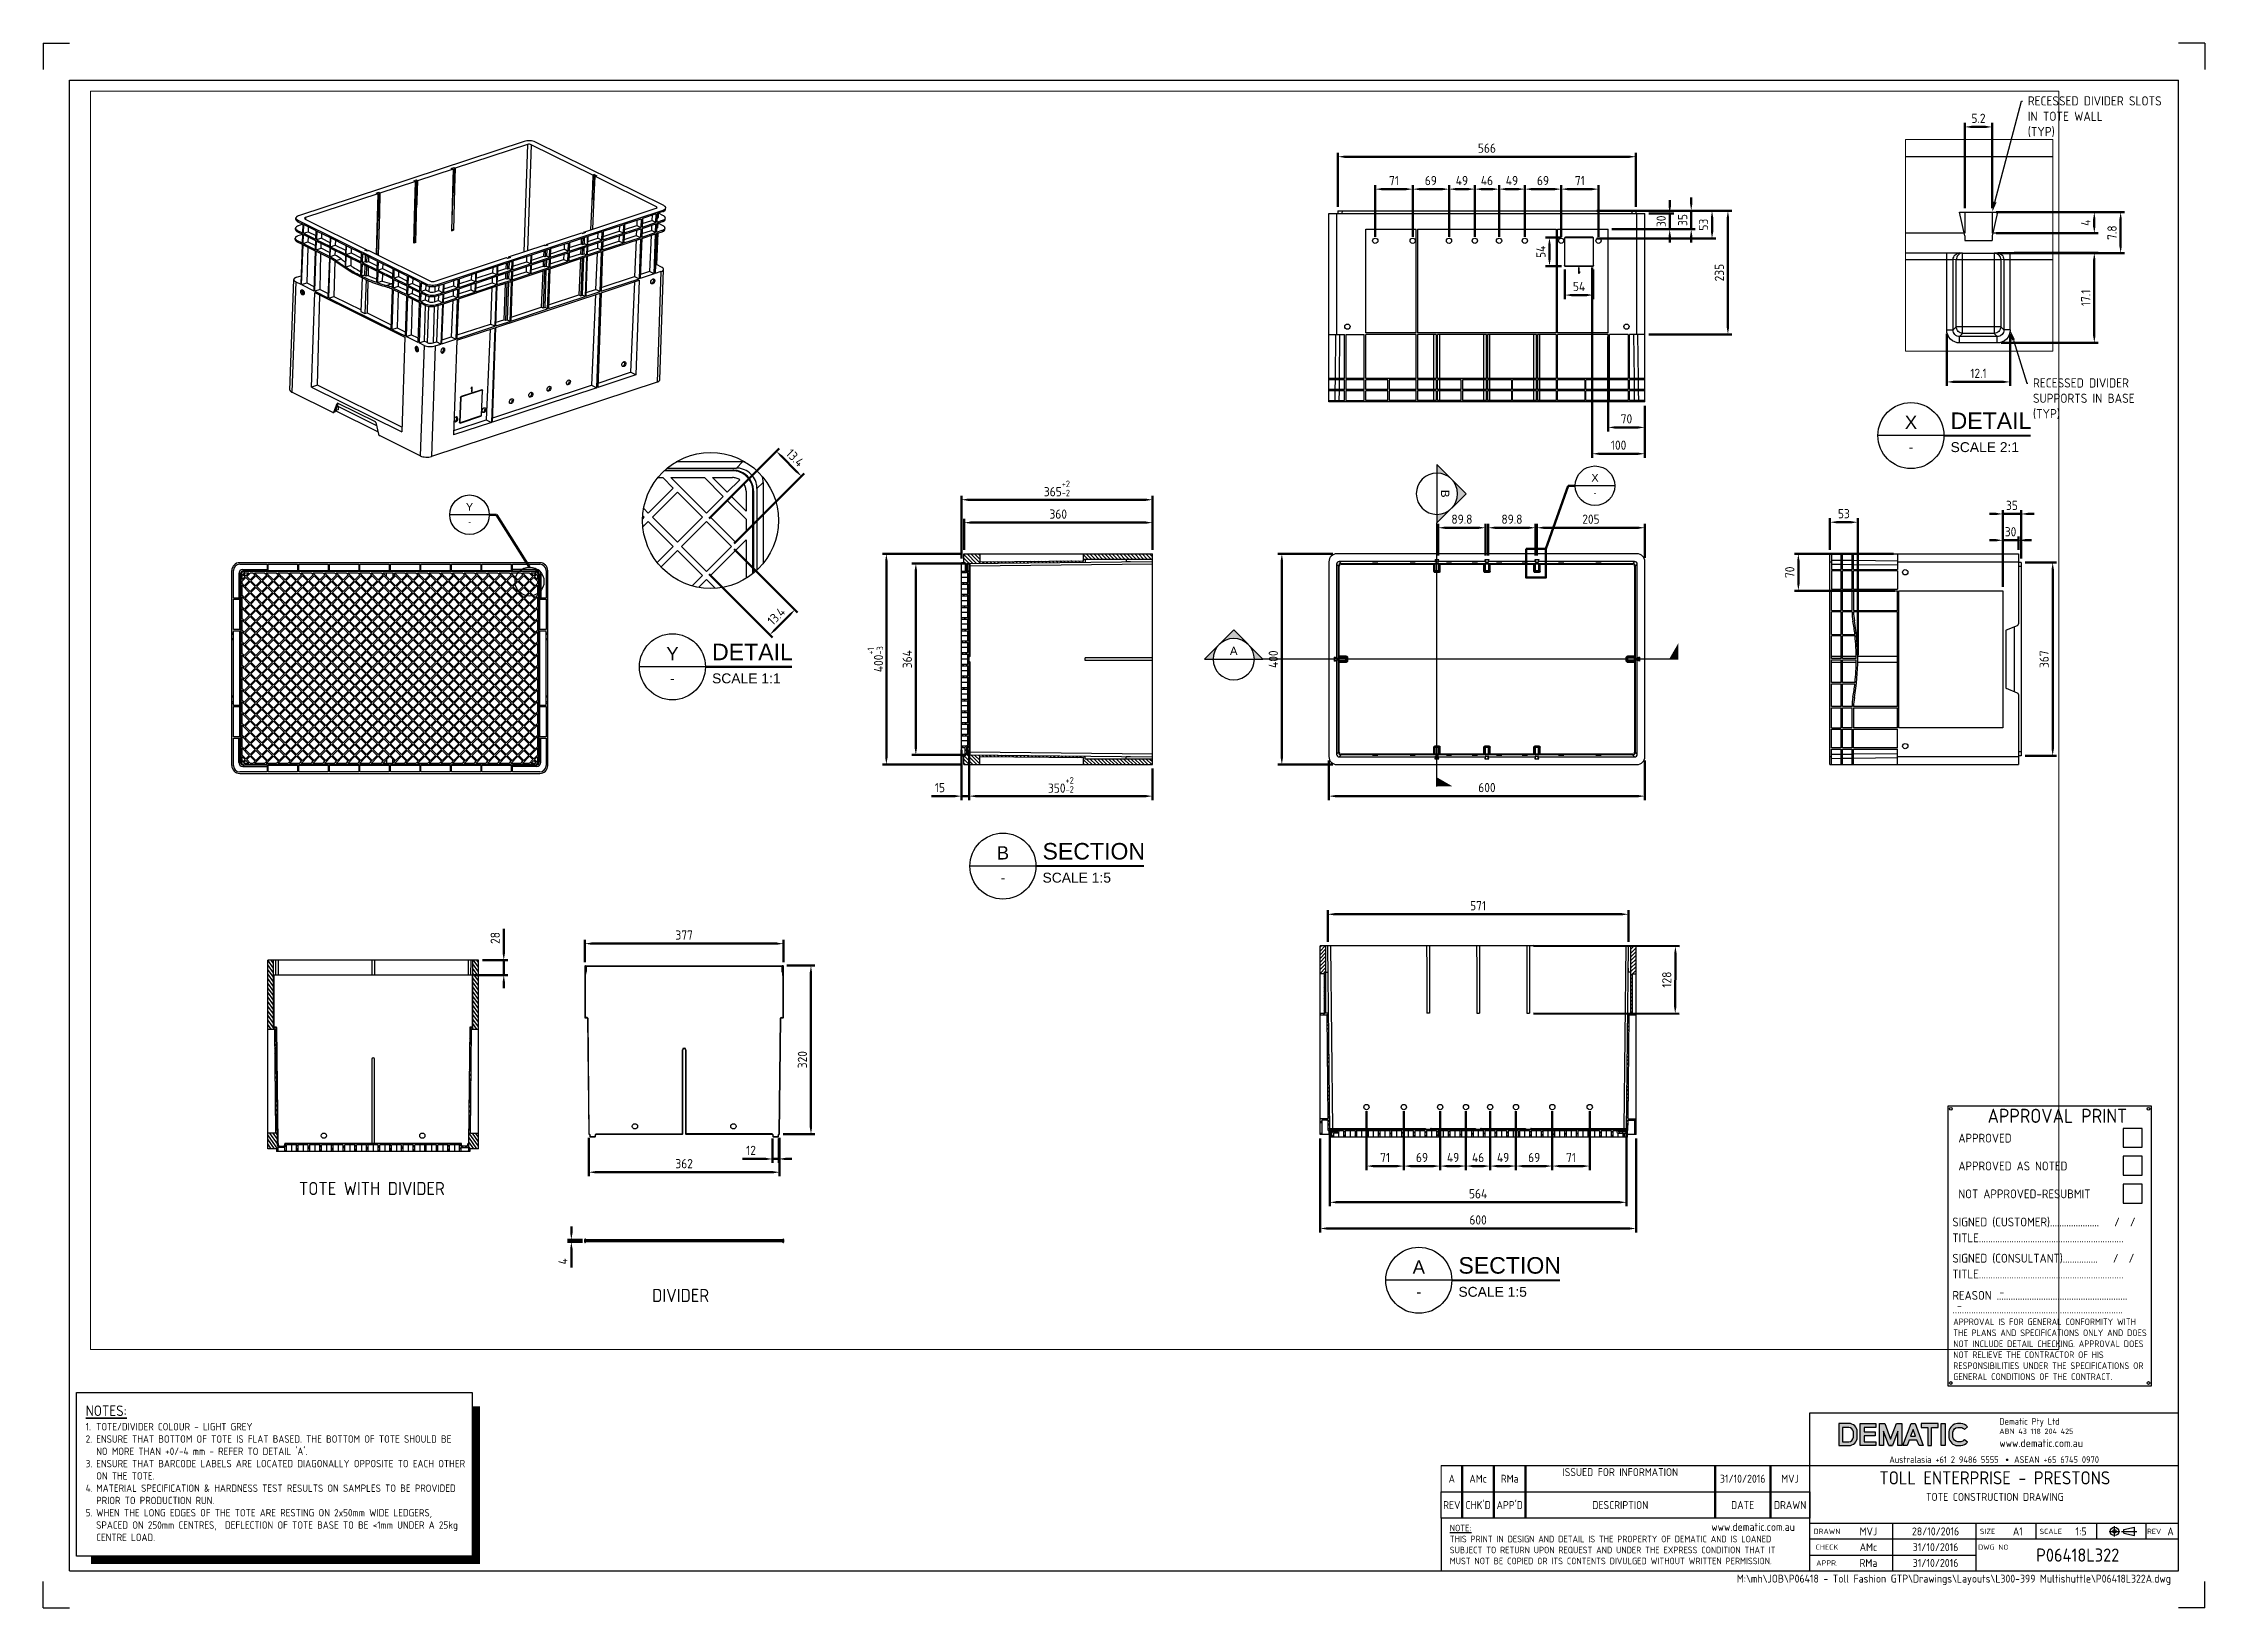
# Paper-space layout 'Layout1' of a CAD drawing. Header units: millimetres. Extents: x 0 to 821, y 5 to 599.
# The model-space entities are those that its viewports show. They can reach past a viewport. Long polylines and large blocks are cut down to what shows.
import ezdxf
from ezdxf import colors
from ezdxf.entities.mleader import LeaderData, LeaderLine
from ezdxf.enums import TextEntityAlignment as Align
from ezdxf.math import Vec2, Vec3

# ---------------------------------------------------------------- set-up
doc = ezdxf.new("R2010")
doc.units = ezdxf.units.MM
for name, color, linetype in [('02___PRT_ALL_AXES', 7, 'Continuous'), ('A-Title-T', 7, 'Continuous'), ('Marker-Section', 111, 'Continuous'), ('Notes', 7, 'Continuous')]:
    doc.layers.add(name, color=color, linetype=linetype)
for name, color, linetype, lineweight in [('AM_BOR', 4, 'Continuous', 25), ('Cont 7.0', 4, 'Continuous', 25), ('Dims', 7, 'Continuous', 50), ('Text', 40, 'Continuous', 35)]:
    doc.layers.add(name, color=color, linetype=linetype, lineweight=lineweight)
doc.layers.add('AM_BOR_NP', color=7, linetype='Continuous', lineweight=30, plot=False)
doc.layers.add('AM_VIEWS', color=1, linetype='Continuous', lineweight=25, plot=False)
doc.styles.add('ROMANS', font='romans.shx')
doc.styles.get("Standard").update_dxf_attribs({"font": 'ISOCP.SHX'})
doc.styles.add('STYLE2', font='arial.ttf', dxfattribs={"width": 0.8})
doc.dimstyles.new('AM_ISO$0', dxfattribs={"dimtxt": 3.5, "dimasz": 2.5, "dimexe": 1.5, "dimexo": 1.5, "dimgap": 1.5, "dimtad": 1, "dimdec": 0, "dimdsep": 46, "dimtxsty": 'Standard', "dimcen": 0, "dimclrd": 256, "dimclre": 256, "dimclrt": 40, "dimadec": 0, "dimazin": 2, "dimtp": 0.1, "dimtm": 0.1, "dimtfac": 0.71, "dimtdec": 0, "dimtmove": 0, "dimatfit": 3, "dimfxl": 1, "dimlwd": 50, "dimlwe": 50, "dimarcsym": 1})
doc.dimstyles.new('STD1-100-CO_ORD', dxfattribs={"dimtxt": 3.5, "dimasz": 2.5, "dimexe": 1.5, "dimexo": 1.5, "dimgap": 1.5, "dimtad": 1, "dimjust": 2, "dimdec": 0, "dimdsep": 46, "dimtxsty": 'Standard', "dimcen": 0, "dimse1": 1, "dimsd1": 1, "dimclrd": 256, "dimclre": 256, "dimclrt": 40, "dimadec": 0, "dimazin": 2, "dimtp": 0.1, "dimtm": 0.1, "dimtfac": 0.71, "dimtdec": 0, "dimtmove": 0, "dimatfit": 3, "dimfxl": 1, "dimlwd": 50, "dimlwe": 50, "dimarcsym": 0})

psp = doc.layouts.get("Layout1")

# ---------------------------------------------------------------- texts
at = {"layer": 'AM_BOR', "char_height": 5, "attachment_point": 1}
for s, width, insert in [('TOTE WITH DIVIDER', 67.18701, (97.127, 166.855)), ('DIVIDER', 31.78395, (231.283, 126.25))]:
    psp.add_mtext_dynamic_manual_height_columns(s, width=width, gutter_width=12.5, heights=[0], dxfattribs=dict(at, insert=insert))
at = {"layer": 'Text', "insert": (16.12, 56.237), "char_height": 4, "width": 143.6906, "attachment_point": 4}
psp.add_mtext("{\\L\\C1;NOTES:\\H0.7x;\\l\\C256;\\P\\pi-4,l4,t4;1.^ITOTE/DIVIDER COLOUR - LIGHT GREY\\P2.^IENSURE THAT BOTTOM OF TOTE IS FLAT BASED. THE BOTTOM OF TOTE SHOULD BE NO MORE THAN +0/-4 mm - REFER TO DETAIL 'A'.\\P3.^IENSURE THAT BARCODE LABELS ARE LOCATED DIAGONALLY OPPOSITE TO EACH OTHER ON THE TOTE.\\P4.^IMATERIAL SPECIFICATION & HARDNESS TEST RESULTS ON SAMPLES TO BE PROVIDED PRIOR TO PRODUCTION RUN.\\P5.^IWHEN THE LONG EDGES OF THE TOTE ARE RESTING ON 2x50mm WIDE LEDGERS, SPACED ON 250mm CENTRES,  DEFLECTION OF TOTE BASE TO BE <1mm UNDER A 25kg CENTRE LOAD.}", dxfattribs=at)

msp = doc.modelspace()

# ---------------------------------------------------------------- blocks, each defined once
blk = doc.blocks.new('A1')
at = {"layer": 'AM_BOR'}
for p, q in [((10, 580), (811, 580)), ((10, 14), (10, 580)), ((811, 14), (811, 580)), ((10, 14), (811, 14))]:
    blk.add_line(p, q, dxfattribs=at)
at = {"layer": 'AM_BOR_NP'}
for p, q in [((0, 594), (0, 584)), ((0, 594), (10, 594)), ((821, 594), (811, 594)), ((821, 594), (821, 584)), ((0, 0), (0, 10)), ((821, 0), (821, 10)), ((0, 0), (10, 0)), ((821, 0), (811, 0))]:
    blk.add_line(p, q, dxfattribs=at)
blk = doc.blocks.new('ISO_DEMATIC')
at = {"layer": 'AM_BOR'}
h = blk.add_hatch(color=7, dxfattribs=at)
edge = h.paths.add_edge_path()
edge.add_arc((-125.24, 52.71), 3.26, 1.47376, 90)
edge.add_line((-125.24, 55.97), (-129.05, 55.97))
edge.add_line((-129.05, 55.97), (-129.05, 47.55))
edge.add_line((-129.05, 47.55), (-125.24, 47.55))
edge.add_arc((-125.24, 50.81), 3.26, 270, 358.52624)
edge.add_line((-121.98, 50.72), (-121.98, 52.8))
edge = h.paths.add_edge_path(flags=16)
edge.add_arc((-125.24, 52.71), 1.76, 2.00689, 90)
edge.add_line((-125.24, 54.47), (-127.55, 54.47))
edge.add_line((-127.55, 54.47), (-127.55, 49.05))
edge.add_line((-127.55, 49.05), (-125.24, 49.05))
edge.add_arc((-125.24, 50.81), 1.76, 270, 357.99311)
edge.add_line((-123.48, 50.74), (-123.48, 52.77))
h.paths.add_polyline_path([(-115.23, 51.27), (-119.43, 51.27), (-119.43, 49.05), (-114.94, 49.05), (-114.94, 47.55), (-120.93, 47.55), (-120.93, 55.97), (-114.94, 55.97), (-114.94, 54.47), (-119.43, 54.47), (-119.43, 52.77), (-115.23, 52.77)])
h.paths.add_polyline_path([(-106.6, 53.1), (-108.66, 47.55), (-110, 47.55), (-112.06, 53.1), (-112.06, 47.55), (-113.56, 47.55), (-113.56, 55.97), (-111.57, 55.97), (-109.33, 49.97), (-107.09, 55.97), (-105.1, 55.97), (-105.1, 47.55), (-106.6, 47.55)])
h.paths.add_polyline_path([(-99.32, 49.69), (-102.28, 49.69), (-103.06, 47.55), (-104.66, 47.55), (-101.58, 55.97), (-100.02, 55.97), (-96.95, 47.55), (-98.54, 47.55)])
h.paths.add_polyline_path([(-99.87, 51.19), (-100.8, 53.74), (-101.73, 51.19)], flags=16)
h.paths.add_polyline_path([(-91.2, 55.97), (-97.78, 55.97), (-97.78, 54.47), (-95.24, 54.47), (-95.24, 47.55), (-93.74, 47.55), (-93.74, 54.47), (-91.2, 54.47)])
h.paths.add_polyline_path([(-90.06, 47.55), (-90.06, 55.97), (-88.56, 55.97), (-88.56, 47.55)])
edge = h.paths.add_edge_path()
edge.add_arc((-83.56, 51.25), 3.72, 189.00253, 264.31377)
edge.add_line((-83.93, 47.55), (-82.6, 47.55))
edge.add_arc((-82.97, 51.25), 3.72, 275.68623, 319.10709)
edge.add_line((-80.16, 48.82), (-81.29, 49.8))
edge.add_arc((-82.97, 51.25), 2.22, 277.36241, 319.10709, ccw=False)
edge.add_line((-82.68, 49.05), (-83.84, 49.05))
edge.add_arc((-83.56, 51.25), 2.22, 191.66117, 262.63759, ccw=False)
edge.add_line((-85.73, 50.8), (-85.73, 51.54))
edge.add_line((-85.73, 51.54), (-85.73, 52.71))
edge.add_arc((-83.56, 52.27), 2.22, 97.36241, 168.33883, ccw=False)
edge.add_line((-83.84, 54.47), (-82.68, 54.47))
edge.add_arc((-82.97, 52.27), 2.22, 40.89291, 82.63759, ccw=False)
edge.add_line((-81.29, 53.72), (-80.16, 54.7))
edge.add_arc((-82.97, 52.27), 3.72, 40.89291, 84.31377)
edge.add_line((-82.6, 55.97), (-83.93, 55.97))
edge.add_arc((-83.56, 52.27), 3.72, 95.68623, 170.99747)
edge.add_line((-87.23, 52.85), (-87.23, 51.54))
edge.add_line((-87.23, 51.54), (-87.23, 50.67))
for p, q in [((-140, 20), (-140, 60)), ((-140, 60), (0, 60)), ((-140, 40), (0, 40)), ((-140, 20), (-280, 20)), ((-280, 20), (-280, 0)), ((-140, 0), (-140, 20)), ((0, 18), (-140, 18)), ((-108.5, 0), (-108.5, 18)), ((-54, 12), (-54, 18)), ((-31, 12), (-31, 18)), ((0, 12), (-140, 12)), ((-140, 6), (-77, 6))]:
    blk.add_line(p, q, dxfattribs=at)
at = {"layer": 'AM_BOR', "color": 7}
for p, q in [((-110, 47.55), (-108.66, 47.55)), ((-110, 47.55), (-108.66, 47.55)), ((-24.28, 13), (-24.28, 17)), ((-20.78, 15.68), (-16.7, 16.62)), ((-16.7, 13.38), (-16.7, 16.62)), ((-26.28, 15), (-22.28, 15)), ((-21.65, 15), (-15.83, 15)), ((-20.78, 14.32), (-20.78, 15.68)), ((-20.78, 14.32), (-16.7, 13.38))]:
    blk.add_line(p, q, dxfattribs=at)
for points in [[(-121.98, 52.8, 0.4067), (-125.24, 55.97), (-129.05, 55.97), (-129.05, 47.55), (-125.24, 47.55, 0.4067), (-121.98, 50.72)], [(-123.48, 52.77, 0.403991), (-125.24, 54.47), (-127.55, 54.47), (-127.55, 49.05), (-125.24, 49.05, 0.403991), (-123.48, 50.74)], [(-87.23, 50.67, 0.340969), (-83.93, 47.55), (-82.6, 47.55, 0.191759), (-80.16, 48.82), (-81.29, 49.8, -0.184187), (-82.68, 49.05), (-83.84, 49.05, -0.319989), (-85.73, 50.8), (-85.73, 51.54), (-85.73, 52.71, -0.319989), (-83.84, 54.47), (-82.68, 54.47, -0.184187), (-81.29, 53.72), (-80.16, 54.7, 0.191759), (-82.6, 55.97), (-83.93, 55.97, 0.340969), (-87.23, 52.85), (-87.23, 51.54)]]:
    blk.add_lwpolyline(points, format="xyb", close=True, dxfattribs=at)
for points in [[(-115.23, 51.27), (-119.43, 51.27), (-119.43, 49.05), (-114.94, 49.05), (-114.94, 47.55), (-120.93, 47.55), (-120.93, 55.97), (-114.94, 55.97), (-114.94, 54.47), (-119.43, 54.47), (-119.43, 52.77), (-115.23, 52.77)], [(-106.6, 53.1), (-108.66, 47.55), (-110, 47.55), (-112.06, 53.1), (-112.06, 47.55), (-113.56, 47.55), (-113.56, 55.97), (-111.57, 55.97), (-109.33, 49.97), (-107.09, 55.97), (-105.1, 55.97), (-105.1, 47.55), (-106.6, 47.55)], [(-99.32, 49.69), (-102.28, 49.69), (-103.06, 47.55), (-104.66, 47.55), (-101.58, 55.97), (-100.02, 55.97), (-96.95, 47.55), (-98.54, 47.55)], [(-99.87, 51.19), (-100.8, 53.74), (-101.73, 51.19)], [(-91.2, 55.97), (-97.78, 55.97), (-97.78, 54.47), (-95.24, 54.47), (-95.24, 47.55), (-93.74, 47.55), (-93.74, 54.47), (-91.2, 54.47)], [(-90.06, 47.55), (-90.06, 55.97), (-88.56, 55.97), (-88.56, 47.55)]]:
    blk.add_lwpolyline(points, close=True, dxfattribs=at)
at = {"layer": 'AM_BOR', "color": 7, "const_width": 0.5}
blk.add_lwpolyline([(-65.32, 42.16, 1), (-64.82, 42.16, 1)], format="xyb", close=True, dxfattribs=at)
at = {"layer": 'AM_BOR'}
for points in [[(-77, 18), (-77, 0)], [(-12.33, 18), (-12.33, 12)]]:
    blk.add_lwpolyline(points, dxfattribs=at)
at = {"layer": 'AM_BOR', "color": 7}
for radius in [1.62, 0.684]:
    blk.add_circle((-24.28, 15), radius, dxfattribs=at)
at = {"layer": 'AM_BOR', "color": 7, "lineweight": 50}
for s, p in [('DRAWN', (-133.5, 15)), ('CHECK', (-133.5, 9)), ('DWG NO', (-70.33, 9)), ('SIZE', (-72.5, 15)), ('SCALE', (-48.5, 15)), ('REV', (-9.23, 15)), ('APPR.', (-133.5, 3))]:
    blk.add_text(s, height=2, dxfattribs=at).set_placement(p, align=Align.MIDDLE_CENTER)
at = {"layer": 'AM_BOR', "color": 7}
for s, insert, char_height, width, attachment_point in [('Dematic Pty Ltd', (-68.03, 58), 2.5, 63.1248, 1), ('ABN 43 118 204 425', (-68.03, 54), 2, 63.1248, 1), ('www.dematic.com.au', (-68.03, 50), 3, 63.1248, 1), ('Australasia +61 2 9486 5555    ASEAN +65 6745 0970', (-70, 42.25), 2.5, 123.8535, 5), ('{\\LNOTE:\\P}THIS PRINT IN DESIGN AND DETAIL IS THE PROPERTY OF DEMATIC AND IS LOANED SUBJECT TO RETURN UPON REQUEST AND UNDER THE EXPRESS CONDITION THAT IT MUST NOT BE COPIED OR ITS CONTENTS DIVULGED WITHOUT WRITTEN PERMISSION.                                              ', (-276.75, 17.52), 2.5, 124.4654, 1), ('www.dematic.com.au', (-177.44, 18.18), 3, 63.1248, 1)]:
    blk.add_mtext(s, dxfattribs=dict(at, insert=insert, char_height=char_height, width=width, attachment_point=attachment_point))
at = {"layer": 'AM_BOR', "color": 7, "lineweight": 50}
for tag, height, p in [('GEN-TITLE-DES1', 5, (-69.75, 35.32)), ('GEN-TITLE-DES2', 3, (-69.75, 28.07)), ('GEN-TITLE-NAME', 3, (-117.75, 15)), ('GEN-TITLE-DAT', 3, (-92.25, 15)), ('GEN-TITLE-DES3', 3, (-69.75, 22.07)), ('GEN-TITLE-SIZ', 3, (-61, 15)), ('GEN-TITLE-SCA', 3, (-37, 15)), ('GEN-TITLE-REV', 3, (-3, 15)), ('GEN-TITLE-CHKM', 3, (-117.75, 9)), ('GEN-TITLE-CHKD', 3, (-92.25, 9)), ('GEN-TITLE-NR', 5, (-38.25, 6)), ('GEN-TITLE-APPM', 3, (-117.75, 3)), ('GEN-TITLE-APPD', 3, (-92.25, 3))]:
    blk.add_attdef(tag, text='', height=height, dxfattribs=at).set_placement(p, align=Align.MIDDLE_CENTER)
blk.add_attdef('GEN-TITLE-DWG', text='', height=3, dxfattribs=at).set_placement((-2.83, -4.45), align=Align.RIGHT)
blk = doc.blocks.new('iso_Dematic_revisionlist0')
at = {"layer": 'AM_BOR'}
for p, q in [((-140, -10), (-140, 0)), ((-140, 0), (0, 0)), ((0, 0), (0, -10)), ((0, -10), (-140, -10))]:
    blk.add_line(p, q, dxfattribs=at)
at = {"layer": 'AM_BOR', "color": 7, "lineweight": 50}
for p, q in [((-132, -10), (-132, 0)), ((-120, 0), (-120, -10)), ((-108, 0), (-108, -10)), ((-36, 0), (-36, -10)), ((-15, 0), (-15, -10))]:
    blk.add_line(p, q, dxfattribs=at)
for s, p in [('REV', (-136, -5)), ("CHK'D", (-126, -5)), ("APP'D", (-114, -5)), ('DESCRIPTION', (-72, -5)), ('DATE', (-25.5, -5)), ('DRAWN', (-7.5, -5))]:
    blk.add_text(s, height=3, dxfattribs=at).set_placement(p, align=Align.MIDDLE_CENTER)
blk = doc.blocks.new('iso_Dematic_revisionlist1')
at = {"layer": 'AM_BOR', "lineweight": 15}
blk.add_line((-140, 0), (-140, -10), dxfattribs=at)
at = {"layer": 'AM_BOR'}
for p, q in [((-140, 0), (0, 0)), ((0, -10), (0, 0)), ((-140, -10), (0, -10))]:
    blk.add_line(p, q, dxfattribs=at)
at = {"layer": 'AM_BOR', "color": 7, "lineweight": 50}
for p, q in [((-132, -10), (-132, 0)), ((-120, -10), (-120, 0)), ((-108, -10), (-108, 0)), ((-36, -10), (-36, 0)), ((-15, -10), (-15, 0))]:
    blk.add_line(p, q, dxfattribs=at)
for tag, p in [('GEN-REV-NR', (-136, -5)), ('GEN-REV-CHKD', (-126, -5)), ('GEN-REV-APPD', (-114, -5)), ('GEN-REV-TEXT2', (-72, -7.5)), ('GEN-REV-TEXT1', (-72, -2.5)), ('GEN-REV-DAT', (-25.5, -5)), ('GEN-REV-NAME', (-7.5, -5))]:
    blk.add_attdef(tag, text='', height=3, dxfattribs=at).set_placement(p, align=Align.MIDDLE_CENTER)
blk = doc.blocks.new('Anno_Section_A2')
at = {"color": 0, "linetype": 'ByBlock', "lineweight": -2}
blk.add_line((2.5, 0), (-2.5, 0), dxfattribs=at)
blk.add_circle((0, 0), 2.5, dxfattribs=at)
at = {"color": 0, "linetype": 'ByBlock', "lineweight": -2, "style": 'ROMANS'}
blk.add_attdef('NUMBER', text='', height=1, dxfattribs=at).set_placement((0, 0.5), align=Align.CENTER)
blk.add_attdef('SHEET', text='', height=0.75, dxfattribs=at).set_placement((0, -0.5), align=Align.TOP_CENTER)
blk = doc.blocks.new('Anno_Arrow_A2')
at = {"linetype": 'ByBlock', "lineweight": -2}
h = blk.add_hatch(color=0, dxfattribs=at)
h.paths.add_polyline_path([(-1.77, 1.77), (-3.54, 0), (-2.5, 0, -0.198912)])
h.paths.add_polyline_path([(0, 3.54), (-1.77, 1.77, -0.414214), (1.77, 1.77)])
h.paths.add_polyline_path([(2.37, 1.16), (2.25, 1.1, -0.114349), (2.5, 0), (3.54, 0)])
h.paths.add_polyline_path([(1.77, 1.77, -0.082683), (2.25, 1.1), (2.37, 1.16)])
at = {"color": 0, "linetype": 'ByBlock', "lineweight": -2}
blk.add_lwpolyline([(-2.5, 0), (-3.54, 0), (0, 3.54), (3.54, 0), (2.5, 0)], dxfattribs=at)
blk = doc.blocks.new('Anno_Title_T1')
at = {"color": 0, "linetype": 'ByBlock', "lineweight": -2}
blk.add_lwpolyline([(2.75, 0), (3.75, 0)], dxfattribs=at)
at = {"color": 0, "linetype": 'ByBlock', "lineweight": -2, "style": 'ROMANS'}
blk.add_attdef('TITLE', (2.75, 0.5), '', height=1.25, dxfattribs=at)
blk.add_attdef('SCALE', text='', height=0.75, dxfattribs=at).set_placement((2.75, -0.5), align=Align.TOP_LEFT)
blk = doc.blocks.new('APPROVAL2')
at = {"layer": 'Cont 7.0'}
for p, q in [((73.74, 97.78), (66.6, 97.78)), ((66.6, 97.78), (66.6, 90.64)), ((66.6, 90.64), (73.74, 90.64)), ((73.74, 90.64), (73.74, 97.78)), ((73.74, 87.17), (66.6, 87.17)), ((66.6, 87.17), (66.6, 80.03)), ((73.74, 80.03), (73.74, 87.17)), ((66.6, 80.03), (73.74, 80.03)), ((73.74, 76.56), (66.6, 76.56)), ((66.6, 76.56), (66.6, 69.42)), ((73.74, 69.42), (73.74, 76.56)), ((66.6, 69.42), (73.74, 69.42))]:
    blk.add_line(p, q, dxfattribs=at)
blk.add_lwpolyline([(77.27, 0), (77.27, 106.26), (0, 106.26), (0, 0)], close=True, dxfattribs=at)
for centre in [(1.1, 105.15), (76.16, 105.15), (1.1, 1.1), (76.16, 1.1)]:
    blk.add_circle(centre, 0.524, dxfattribs=at)
at = {"layer": 'Text', "color": 4}
blk.add_text('APPROVAL PRINT', height=5.3582, dxfattribs=at).set_placement((41.55, 99.85), align=Align.CENTER)
for s, height, p in [('APPROVED', 3.349, (3.96, 92.39)), ('APPROVED AS NOTED', 3.3488, (3.96, 81.81)), ('NOT APPROVED-RESUBMIT', 3.3488, (3.96, 71.22)), ('SIGNED (CUSTOMER).....................   /  /', 3.3488, (1.69, 60.55)), ('TITLE..............................................................', 3.3488, (1.69, 54.53)), ('SIGNED (CONSULTANT)...............   /  /', 3.3488, (1.69, 46.79)), ('TITLE..............................................................', 3.3488, (1.69, 40.78)), ('REASON ........................................................', 3.3488, (1.69, 32.68)), ('.........................................................................', 3.3488, (1.69, 27.55))]:
    blk.add_text(s, height=height, dxfattribs=at).set_placement(p)
at = {"layer": 'Text', "color": 40, "insert": (2, 25.58), "char_height": 2.5, "width": 73.05, "attachment_point": 1}
blk.add_mtext('APPROVAL IS FOR GENERAL CONFORMITY WITH THE PLANS AND SPECIFICATIONS ONLY AND DOES NOT INCLUDE DETAIL CHECKING. APPROVAL DOES NOT RELIEVE THE CONTRACTOR OF HIS RESPONSIBILITIES UNDER THE SPECIFICATIONS OR GENERAL CONDITIONS OF THE CONTRACT.', dxfattribs=at)
at = {"layer": 'Text', "color": 1}
for tag, p in [('REASON-FOR-CHANGE', (19.52, 34.1)), ('REASON-FOR-CHANGE 2', (3.41, 28.91))]:
    blk.add_attdef(tag, p, '', height=3, dxfattribs=at)
blk = doc.blocks.new('*D116')
at = {"layer": 'Defpoints', "color": 0, "transparency": 16777216}
for p in [(608.35, 415.22), (567.35, 403.22), (608.35, 402.32)]:
    blk.add_point(p, dxfattribs=at)
at = {"layer": 'Dims', "lineweight": 50, "transparency": 16777216}
for p, q in [((567.35, 404.72), (567.35, 416.72)), ((569.85, 415.22), (605.85, 415.22)), ((608.35, 403.82), (608.35, 416.72))]:
    blk.add_line(p, q, dxfattribs=at)
at = {"layer": 'Dims', "transparency": 16777216}
for points in [[(569.85, 415.64), (569.85, 414.8), (567.35, 415.22)], [(605.85, 415.64), (605.85, 414.8), (608.35, 415.22)]]:
    blk.add_solid(points, dxfattribs=at)
at = {"layer": 'Dims', "color": 40, "lineweight": 50, "transparency": 16777216, "insert": (587.85, 418.47), "char_height": 3.5, "attachment_point": 5}
blk.add_mtext('205', dxfattribs=at)
blk = doc.blocks.new('*D117')
at = {"layer": 'Defpoints', "color": 0, "transparency": 16777216}
for p in [(548.87, 415.22), (548.87, 403.22), (566.83, 403.22)]:
    blk.add_point(p, dxfattribs=at)
at = {"layer": 'Dims', "lineweight": 50, "transparency": 16777216}
for p, q in [((548.87, 404.72), (548.87, 416.72)), ((564.33, 415.22), (551.37, 415.22)), ((566.83, 404.72), (566.83, 416.72))]:
    blk.add_line(p, q, dxfattribs=at)
at = {"layer": 'Dims', "transparency": 16777216}
for points in [[(551.37, 415.64), (551.37, 414.8), (548.87, 415.22)], [(564.33, 415.64), (564.33, 414.8), (566.83, 415.22)]]:
    blk.add_solid(points, dxfattribs=at)
at = {"layer": 'Dims', "color": 40, "lineweight": 50, "transparency": 16777216, "insert": (557.85, 418.47), "char_height": 3.5, "attachment_point": 5}
blk.add_mtext('89.8', dxfattribs=at)
blk = doc.blocks.new('*D118')
at = {"layer": 'Defpoints', "color": 0, "transparency": 16777216}
for p in [(529.87, 415.22), (529.87, 403.22), (547.83, 403.22)]:
    blk.add_point(p, dxfattribs=at)
at = {"layer": 'Dims', "lineweight": 50, "transparency": 16777216}
for p, q in [((529.87, 404.72), (529.87, 416.72)), ((545.33, 415.22), (532.37, 415.22)), ((547.83, 404.72), (547.83, 416.72))]:
    blk.add_line(p, q, dxfattribs=at)
at = {"layer": 'Dims', "transparency": 16777216}
for points in [[(532.37, 415.64), (532.37, 414.8), (529.87, 415.22)], [(545.33, 415.64), (545.33, 414.8), (547.83, 415.22)]]:
    blk.add_solid(points, dxfattribs=at)
at = {"layer": 'Dims', "color": 40, "lineweight": 50, "transparency": 16777216, "insert": (538.85, 418.47), "char_height": 3.5, "attachment_point": 5}
blk.add_mtext('89.8', dxfattribs=at)
blk = doc.blocks.new('*D119')
at = {"layer": 'Defpoints', "color": 0, "transparency": 16777216}
for p in [(491.35, 405.32), (470.45, 325.32), (491.35, 325.32)]:
    blk.add_point(p, dxfattribs=at)
at = {"layer": 'Dims', "lineweight": 50, "transparency": 16777216}
for p, q in [((489.85, 405.32), (468.95, 405.32)), ((470.45, 402.82), (470.45, 327.82)), ((489.85, 325.32), (468.95, 325.32))]:
    blk.add_line(p, q, dxfattribs=at)
at = {"layer": 'Dims', "transparency": 16777216}
for points in [[(470.03, 402.82), (470.87, 402.82), (470.45, 405.32)], [(470.03, 327.82), (470.87, 327.82), (470.45, 325.32)]]:
    blk.add_solid(points, dxfattribs=at)
at = {"layer": 'Dims', "color": 40, "lineweight": 50, "transparency": 16777216, "insert": (467.2, 365.32), "char_height": 3.5, "attachment_point": 5, "rotation": 90}
blk.add_mtext('400', dxfattribs=at)
blk = doc.blocks.new('*D120')
at = {"layer": 'Defpoints', "color": 0, "transparency": 16777216}
for p in [(488.35, 328.32), (608.35, 328.32), (608.35, 313.32)]:
    blk.add_point(p, dxfattribs=at)
at = {"layer": 'Dims', "lineweight": 50, "transparency": 16777216}
for p, q in [((488.35, 326.82), (488.35, 311.82)), ((608.35, 326.82), (608.35, 311.82)), ((490.85, 313.32), (605.85, 313.32))]:
    blk.add_line(p, q, dxfattribs=at)
at = {"layer": 'Dims', "transparency": 16777216}
for points in [[(490.85, 313.74), (490.85, 312.9), (488.35, 313.32)], [(605.85, 313.74), (605.85, 312.9), (608.35, 313.32)]]:
    blk.add_solid(points, dxfattribs=at)
at = {"layer": 'Dims', "color": 40, "lineweight": 50, "transparency": 16777216, "insert": (548.35, 316.57), "char_height": 3.5, "attachment_point": 5}
blk.add_mtext('600', dxfattribs=at)
blk = doc.blocks.new('*D121')
at = {"layer": 'Defpoints', "color": 0, "transparency": 16777216}
for p in [(351.73, 329.21), (421.33, 325.32), (351.73, 313.32)]:
    blk.add_point(p, dxfattribs=at)
at = {"layer": 'Dims', "lineweight": 50, "transparency": 16777216}
for p, q in [((351.73, 327.71), (351.73, 311.82)), ((421.33, 323.82), (421.33, 311.82)), ((418.83, 313.32), (354.23, 313.32))]:
    blk.add_line(p, q, dxfattribs=at)
at = {"layer": 'Dims', "transparency": 16777216}
for points in [[(354.23, 313.74), (354.23, 312.9), (351.73, 313.32)], [(418.83, 313.74), (418.83, 312.9), (421.33, 313.32)]]:
    blk.add_solid(points, dxfattribs=at)
at = {"layer": 'Dims', "color": 40, "lineweight": 50, "transparency": 16777216, "insert": (386.53, 317.59), "char_height": 3.5, "attachment_point": 5}
blk.add_mtext('350{\\C7;{}{\\H0.71x;\\C7;\\S+2^ -2;}{{}}}', dxfattribs=at)
blk = doc.blocks.new('*D122')
at = {"layer": 'Defpoints', "color": 0, "transparency": 16777216}
for p in [(348.73, 332.46), (351.73, 332.38), (348.73, 313.32)]:
    blk.add_point(p, dxfattribs=at)
at = {"layer": 'Dims', "lineweight": 50, "transparency": 16777216}
for p, q in [((348.73, 330.96), (348.73, 311.82)), ((351.73, 330.88), (351.73, 311.82)), ((346.23, 313.32), (337.43, 313.32)), ((351.73, 313.32), (348.73, 313.32)), ((354.23, 313.32), (356.73, 313.32))]:
    blk.add_line(p, q, dxfattribs=at)
at = {"layer": 'Dims', "transparency": 16777216}
for points in [[(346.23, 313.74), (346.23, 312.9), (348.73, 313.32)], [(354.23, 313.74), (354.23, 312.9), (351.73, 313.32)]]:
    blk.add_solid(points, dxfattribs=at)
at = {"layer": 'Dims', "color": 40, "lineweight": 50, "transparency": 16777216, "insert": (340.58, 316.57), "char_height": 3.5, "attachment_point": 5}
blk.add_mtext('15', dxfattribs=at)
blk = doc.blocks.new('*D123')
at = {"layer": 'Defpoints', "color": 0, "transparency": 16777216}
for p in [(320.25, 405.32), (349.73, 405.32), (349.73, 325.32)]:
    blk.add_point(p, dxfattribs=at)
at = {"layer": 'Dims', "lineweight": 50, "transparency": 16777216}
for p, q in [((348.23, 405.32), (318.75, 405.32)), ((320.25, 327.82), (320.25, 402.82)), ((348.23, 325.32), (318.75, 325.32))]:
    blk.add_line(p, q, dxfattribs=at)
at = {"layer": 'Dims', "transparency": 16777216}
for points in [[(319.83, 402.82), (320.66, 402.82), (320.25, 405.32)], [(319.83, 327.82), (320.66, 327.82), (320.25, 325.32)]]:
    blk.add_solid(points, dxfattribs=at)
at = {"layer": 'Dims', "color": 40, "lineweight": 50, "transparency": 16777216, "insert": (316.04, 365.32), "char_height": 3.5, "attachment_point": 5, "rotation": 90}
blk.add_mtext('400{}{\\H0.71x;\\C7;\\S+1^ -3;}', dxfattribs=at)
blk = doc.blocks.new('*D124')
at = {"layer": 'Defpoints', "color": 0, "transparency": 16777216}
for p in [(351.97, 401.68), (331.44, 328.96), (351.97, 328.96)]:
    blk.add_point(p, dxfattribs=at)
at = {"layer": 'Dims', "lineweight": 50, "transparency": 16777216}
for p, q in [((350.47, 401.68), (329.94, 401.68)), ((331.44, 399.18), (331.44, 331.46)), ((350.47, 328.96), (329.94, 328.96))]:
    blk.add_line(p, q, dxfattribs=at)
at = {"layer": 'Dims', "transparency": 16777216}
for points in [[(331.02, 399.18), (331.85, 399.18), (331.44, 401.68)], [(331.02, 331.46), (331.85, 331.46), (331.44, 328.96)]]:
    blk.add_solid(points, dxfattribs=at)
at = {"layer": 'Dims', "color": 40, "lineweight": 50, "transparency": 16777216, "insert": (328.19, 365.32), "char_height": 3.5, "attachment_point": 5, "rotation": 90}
blk.add_mtext('364', dxfattribs=at)
blk = doc.blocks.new('*D125')
at = {"layer": 'Defpoints', "color": 0, "transparency": 16777216}
for p in [(421.33, 425.86), (421.33, 405.32), (348.73, 402.02)]:
    blk.add_point(p, dxfattribs=at)
at = {"layer": 'Dims', "lineweight": 50, "transparency": 16777216}
for p, q in [((348.73, 403.52), (348.73, 427.36)), ((421.33, 406.82), (421.33, 427.36)), ((351.23, 425.86), (418.83, 425.86))]:
    blk.add_line(p, q, dxfattribs=at)
at = {"layer": 'Dims', "transparency": 16777216}
for points in [[(351.23, 426.28), (351.23, 425.45), (348.73, 425.86)], [(418.83, 426.28), (418.83, 425.45), (421.33, 425.86)]]:
    blk.add_solid(points, dxfattribs=at)
at = {"layer": 'Dims', "color": 40, "lineweight": 50, "transparency": 16777216, "insert": (385.03, 430.14), "char_height": 3.5, "attachment_point": 5}
blk.add_mtext('365{\\C7;{}{\\H0.71x;\\C7;\\S+2^ -2;}{{}}}', dxfattribs=at)
blk = doc.blocks.new('*D126')
at = {"layer": 'Defpoints', "color": 0, "transparency": 16777216}
for p in [(421.33, 417.16), (349.73, 405.32), (421.33, 405.32)]:
    blk.add_point(p, dxfattribs=at)
at = {"layer": 'Dims', "lineweight": 50, "transparency": 16777216}
for p, q in [((349.73, 406.82), (349.73, 418.66)), ((352.23, 417.16), (418.83, 417.16)), ((421.33, 406.82), (421.33, 418.66))]:
    blk.add_line(p, q, dxfattribs=at)
at = {"layer": 'Dims', "transparency": 16777216}
for points in [[(352.23, 417.58), (352.23, 416.75), (349.73, 417.16)], [(418.83, 417.58), (418.83, 416.75), (421.33, 417.16)]]:
    blk.add_solid(points, dxfattribs=at)
at = {"layer": 'Dims', "color": 40, "lineweight": 50, "transparency": 16777216, "insert": (385.53, 420.41), "char_height": 3.5, "attachment_point": 5}
blk.add_mtext('360', dxfattribs=at)
blk = doc.blocks.new('*D129')
at = {"layer": 'Defpoints', "color": 0, "transparency": 16777216}
for p in [(261.42, 408.15), (251.92, 398.65), (285.48, 384.09)]:
    blk.add_point(p, dxfattribs=at)
at = {"layer": 'Dims', "lineweight": 50, "transparency": 16777216}
for p, q in [((262.48, 407.09), (286.54, 383.03)), ((252.98, 397.59), (277.04, 373.53)), ((277.75, 376.35), (283.71, 382.32))]:
    blk.add_line(p, q, dxfattribs=at)
at = {"layer": 'Dims', "transparency": 16777216}
for points in [[(283.42, 382.61), (284.01, 382.02), (285.48, 384.09)], [(277.46, 376.65), (278.04, 376.06), (275.98, 374.59)]]:
    blk.add_solid(points, dxfattribs=at)
at = {"layer": 'Dims', "color": 40, "lineweight": 50, "transparency": 16777216, "insert": (278.43, 381.63), "char_height": 3.5, "attachment_point": 5, "rotation": 45}
blk.add_mtext('13.4', dxfattribs=at)
blk = doc.blocks.new('*D130')
at = {"layer": 'Defpoints', "color": 0, "transparency": 16777216}
for p in [(278.51, 444.24), (251.92, 417.65), (261.42, 408.15)]:
    blk.add_point(p, dxfattribs=at)
at = {"layer": 'Dims', "lineweight": 50, "transparency": 16777216}
for p, q in [((252.98, 418.71), (279.57, 445.31)), ((262.48, 409.21), (289.07, 435.81)), ((286.24, 436.51), (280.28, 442.48))]:
    blk.add_line(p, q, dxfattribs=at)
at = {"layer": 'Dims', "transparency": 16777216}
for points in [[(280.57, 442.77), (279.98, 442.18), (278.51, 444.24)], [(286.53, 436.81), (285.94, 436.22), (288.01, 434.74)]]:
    blk.add_solid(points, dxfattribs=at)
at = {"layer": 'Dims', "color": 40, "lineweight": 50, "transparency": 16777216, "insert": (285.56, 441.79), "char_height": 3.5, "attachment_point": 5, "rotation": 315}
blk.add_mtext('13.4', dxfattribs=at)
blk = doc.blocks.new('*D131')
at = {"layer": 'Defpoints', "color": 0, "transparency": 16777216}
for p in [(205.73, 257.32), (205.73, 248.76), (281.13, 248.76)]:
    blk.add_point(p, dxfattribs=at)
at = {"layer": 'Dims', "lineweight": 50, "transparency": 16777216}
for p, q in [((205.73, 250.26), (205.73, 258.82)), ((278.63, 257.32), (208.23, 257.32)), ((281.13, 250.26), (281.13, 258.82))]:
    blk.add_line(p, q, dxfattribs=at)
at = {"layer": 'Dims', "transparency": 16777216}
for points in [[(208.23, 257.73), (208.23, 256.9), (205.73, 257.32)], [(278.63, 257.73), (278.63, 256.9), (281.13, 257.32)]]:
    blk.add_solid(points, dxfattribs=at)
at = {"layer": 'Dims', "color": 40, "lineweight": 50, "transparency": 16777216, "insert": (243.43, 260.57), "char_height": 3.5, "attachment_point": 5}
blk.add_mtext('377', dxfattribs=at)
blk = doc.blocks.new('*D132')
at = {"layer": 'Defpoints', "color": 0, "transparency": 16777216}
for p in [(280.93, 248.96), (279.57, 184.96), (291.6, 184.96)]:
    blk.add_point(p, dxfattribs=at)
at = {"layer": 'Dims', "lineweight": 50, "transparency": 16777216}
for p, q in [((282.43, 248.96), (293.1, 248.96)), ((291.6, 246.46), (291.6, 187.46)), ((281.07, 184.96), (293.1, 184.96))]:
    blk.add_line(p, q, dxfattribs=at)
at = {"layer": 'Dims', "transparency": 16777216}
for points in [[(291.18, 246.46), (292.02, 246.46), (291.6, 248.96)], [(291.18, 187.46), (292.02, 187.46), (291.6, 184.96)]]:
    blk.add_solid(points, dxfattribs=at)
at = {"layer": 'Dims', "color": 40, "lineweight": 50, "transparency": 16777216, "insert": (288.35, 213.27), "char_height": 3.5, "attachment_point": 5, "rotation": 90}
blk.add_mtext('320', dxfattribs=at)
blk = doc.blocks.new('*D133')
at = {"layer": 'Defpoints', "color": 0, "transparency": 16777216}
for p in [(277, 184.87), (279.37, 184.87), (279.37, 175.57)]:
    blk.add_point(p, dxfattribs=at)
at = {"layer": 'Dims', "lineweight": 50, "transparency": 16777216}
for p, q in [((277, 183.37), (277, 174.07)), ((279.37, 183.37), (279.37, 174.07)), ((274.5, 175.57), (265.64, 175.57)), ((279.37, 175.57), (277, 175.57)), ((281.87, 175.57), (284.37, 175.57))]:
    blk.add_line(p, q, dxfattribs=at)
at = {"layer": 'Dims', "transparency": 16777216}
for points in [[(274.5, 175.99), (274.5, 175.15), (277, 175.57)], [(281.87, 175.99), (281.87, 175.15), (279.37, 175.57)]]:
    blk.add_solid(points, dxfattribs=at)
at = {"layer": 'Dims', "color": 40, "lineweight": 50, "transparency": 16777216, "insert": (268.82, 178.82), "char_height": 3.5, "attachment_point": 5}
blk.add_mtext('12', dxfattribs=at)
blk = doc.blocks.new('*D134')
at = {"layer": 'Defpoints', "color": 0, "transparency": 16777216}
for p in [(207.19, 185.05), (279.67, 185.05), (207.19, 170.53)]:
    blk.add_point(p, dxfattribs=at)
at = {"layer": 'Dims', "lineweight": 50, "transparency": 16777216}
for p, q in [((207.19, 183.55), (207.19, 169.03)), ((279.67, 183.55), (279.67, 169.03)), ((277.17, 170.53), (209.69, 170.53))]:
    blk.add_line(p, q, dxfattribs=at)
at = {"layer": 'Dims', "transparency": 16777216}
for points in [[(209.69, 170.95), (209.69, 170.11), (207.19, 170.53)], [(277.17, 170.95), (277.17, 170.11), (279.67, 170.53)]]:
    blk.add_solid(points, dxfattribs=at)
at = {"layer": 'Dims', "color": 40, "lineweight": 50, "transparency": 16777216, "insert": (243.43, 173.78), "char_height": 3.5, "attachment_point": 5}
blk.add_mtext('362', dxfattribs=at)
blk = doc.blocks.new('*D135')
at = {"layer": 'Defpoints', "color": 0, "transparency": 16777216}
for p in [(165.3, 251.01), (174.92, 251.01), (162.34, 245.41)]:
    blk.add_point(p, dxfattribs=at)
at = {"layer": 'Dims', "lineweight": 50, "transparency": 16777216}
for p, q in [((174.92, 253.51), (174.92, 262.95)), ((166.8, 251.01), (176.42, 251.01)), ((174.92, 245.41), (174.92, 251.01)), ((163.84, 245.41), (176.42, 245.41)), ((174.92, 242.91), (174.92, 240.41))]:
    blk.add_line(p, q, dxfattribs=at)
at = {"layer": 'Dims', "transparency": 16777216}
for points in [[(174.5, 253.51), (175.34, 253.51), (174.92, 251.01)], [(174.5, 242.91), (175.34, 242.91), (174.92, 245.41)]]:
    blk.add_solid(points, dxfattribs=at)
at = {"layer": 'Dims', "color": 40, "lineweight": 50, "transparency": 16777216, "insert": (171.67, 259.48), "char_height": 3.5, "attachment_point": 5, "rotation": 90}
blk.add_mtext('28', dxfattribs=at)
blk = doc.blocks.new('*D136')
at = {"layer": 'Defpoints', "color": 0, "transparency": 16777216}
for p in [(200.6, 144.09), (206.29, 144.89), (206.29, 144.09)]:
    blk.add_point(p, dxfattribs=at)
at = {"layer": 'Dims', "lineweight": 50, "transparency": 16777216}
for p, q in [((200.6, 147.39), (200.6, 149.89)), ((204.79, 144.89), (199.1, 144.89)), ((204.79, 144.09), (199.1, 144.09)), ((200.6, 144.89), (200.6, 144.09)), ((200.6, 141.59), (200.6, 134.34))]:
    blk.add_line(p, q, dxfattribs=at)
at = {"layer": 'Dims', "transparency": 16777216}
for points in [[(200.18, 147.39), (201.02, 147.39), (200.6, 144.89)], [(200.18, 141.59), (201.02, 141.59), (200.6, 144.09)]]:
    blk.add_solid(points, dxfattribs=at)
at = {"layer": 'Dims', "color": 40, "lineweight": 50, "transparency": 16777216, "insert": (197.35, 136.71), "char_height": 3.5, "attachment_point": 5, "rotation": 90}
blk.add_mtext('4', dxfattribs=at)
blk = doc.blocks.new('*D137')
at = {"layer": 'Defpoints', "color": 0, "transparency": 16777216}
for p in [(484.99, 184.87), (604.99, 184.87), (604.99, 149.17)]:
    blk.add_point(p, dxfattribs=at)
at = {"layer": 'Dims', "lineweight": 50, "transparency": 16777216}
for p, q in [((484.99, 183.37), (484.99, 147.67)), ((604.99, 183.37), (604.99, 147.67)), ((487.49, 149.17), (602.49, 149.17))]:
    blk.add_line(p, q, dxfattribs=at)
at = {"layer": 'Dims', "transparency": 16777216}
for points in [[(487.49, 149.59), (487.49, 148.76), (484.99, 149.17)], [(602.49, 149.59), (602.49, 148.76), (604.99, 149.17)]]:
    blk.add_solid(points, dxfattribs=at)
at = {"layer": 'Dims', "color": 40, "lineweight": 50, "transparency": 16777216, "insert": (544.99, 152.42), "char_height": 3.5, "attachment_point": 5}
blk.add_mtext('600', dxfattribs=at)
blk = doc.blocks.new('*D138')
at = {"layer": 'Defpoints', "color": 0, "transparency": 16777216}
for p in [(488.63, 187.12), (601.35, 187.12), (601.35, 159.11)]:
    blk.add_point(p, dxfattribs=at)
at = {"layer": 'Dims', "lineweight": 50, "transparency": 16777216}
for p, q in [((488.63, 185.62), (488.63, 157.61)), ((601.35, 185.62), (601.35, 157.61)), ((491.13, 159.11), (598.85, 159.11))]:
    blk.add_line(p, q, dxfattribs=at)
at = {"layer": 'Dims', "transparency": 16777216}
for points in [[(491.13, 159.53), (491.13, 158.7), (488.63, 159.11)], [(598.85, 159.53), (598.85, 158.7), (601.35, 159.11)]]:
    blk.add_solid(points, dxfattribs=at)
at = {"layer": 'Dims', "color": 40, "lineweight": 50, "transparency": 16777216, "insert": (544.99, 162.36), "char_height": 3.5, "attachment_point": 5}
blk.add_mtext('564', dxfattribs=at)
blk = doc.blocks.new('*D139')
at = {"layer": 'Defpoints', "color": 0, "transparency": 16777216}
for p in [(502.59, 195.27), (516.79, 195.27), (516.79, 172.87)]:
    blk.add_point(p, dxfattribs=at)
at = {"layer": 'Dims', "lineweight": 50, "transparency": 16777216}
for p, q in [((502.59, 193.77), (502.59, 171.37)), ((516.79, 193.77), (516.79, 171.37)), ((505.09, 172.87), (514.29, 172.87))]:
    blk.add_line(p, q, dxfattribs=at)
at = {"layer": 'Dims', "transparency": 16777216}
for points in [[(505.09, 173.28), (505.09, 172.45), (502.59, 172.87)], [(514.29, 173.28), (514.29, 172.45), (516.79, 172.87)]]:
    blk.add_solid(points, dxfattribs=at)
at = {"layer": 'Dims', "color": 40, "lineweight": 50, "transparency": 16777216, "insert": (509.69, 176.12), "char_height": 3.5, "attachment_point": 5}
blk.add_mtext('71', dxfattribs=at)
blk = doc.blocks.new('*D140')
at = {"layer": 'Defpoints', "color": 0, "transparency": 16777216}
for p in [(516.79, 195.27), (530.59, 195.27), (530.59, 172.87)]:
    blk.add_point(p, dxfattribs=at)
at = {"layer": 'Dims', "lineweight": 50, "transparency": 16777216}
for p, q in [((516.79, 193.77), (516.79, 171.37)), ((530.59, 193.77), (530.59, 171.37)), ((519.29, 172.87), (528.09, 172.87))]:
    blk.add_line(p, q, dxfattribs=at)
at = {"layer": 'Dims', "transparency": 16777216}
for points in [[(519.29, 173.28), (519.29, 172.45), (516.79, 172.87)], [(528.09, 173.28), (528.09, 172.45), (530.59, 172.87)]]:
    blk.add_solid(points, dxfattribs=at)
at = {"layer": 'Dims', "color": 40, "lineweight": 50, "transparency": 16777216, "insert": (523.69, 176.12), "char_height": 3.5, "attachment_point": 5}
blk.add_mtext('69', dxfattribs=at)
blk = doc.blocks.new('*D141')
at = {"layer": 'Defpoints', "color": 0, "transparency": 16777216}
for p in [(530.59, 195.27), (540.39, 195.27), (540.39, 172.87)]:
    blk.add_point(p, dxfattribs=at)
at = {"layer": 'Dims', "lineweight": 50, "transparency": 16777216}
for p, q in [((530.59, 193.77), (530.59, 171.37)), ((540.39, 193.77), (540.39, 171.37)), ((533.09, 172.87), (537.89, 172.87))]:
    blk.add_line(p, q, dxfattribs=at)
at = {"layer": 'Dims', "transparency": 16777216}
for points in [[(533.09, 173.28), (533.09, 172.45), (530.59, 172.87)], [(537.89, 173.28), (537.89, 172.45), (540.39, 172.87)]]:
    blk.add_solid(points, dxfattribs=at)
at = {"layer": 'Dims', "color": 40, "lineweight": 50, "transparency": 16777216, "insert": (535.49, 176.12), "char_height": 3.5, "attachment_point": 5}
blk.add_mtext('49', dxfattribs=at)
blk = doc.blocks.new('*D142')
at = {"layer": 'Defpoints', "color": 0, "transparency": 16777216}
for p in [(540.39, 195.27), (549.59, 195.27), (549.59, 172.87)]:
    blk.add_point(p, dxfattribs=at)
at = {"layer": 'Dims', "lineweight": 50, "transparency": 16777216}
for p, q in [((540.39, 193.77), (540.39, 171.37)), ((549.59, 193.77), (549.59, 171.37)), ((542.89, 172.87), (547.09, 172.87))]:
    blk.add_line(p, q, dxfattribs=at)
at = {"layer": 'Dims', "transparency": 16777216}
for points in [[(542.89, 173.28), (542.89, 172.45), (540.39, 172.87)], [(547.09, 173.28), (547.09, 172.45), (549.59, 172.87)]]:
    blk.add_solid(points, dxfattribs=at)
at = {"layer": 'Dims', "color": 40, "lineweight": 50, "transparency": 16777216, "insert": (544.99, 176.12), "char_height": 3.5, "attachment_point": 5}
blk.add_mtext('46', dxfattribs=at)
blk = doc.blocks.new('*D143')
at = {"layer": 'Defpoints', "color": 0, "transparency": 16777216}
for p in [(549.59, 195.27), (559.39, 195.27), (559.39, 172.87)]:
    blk.add_point(p, dxfattribs=at)
at = {"layer": 'Dims', "lineweight": 50, "transparency": 16777216}
for p, q in [((549.59, 193.77), (549.59, 171.37)), ((559.39, 193.77), (559.39, 171.37)), ((552.09, 172.87), (556.89, 172.87))]:
    blk.add_line(p, q, dxfattribs=at)
at = {"layer": 'Dims', "transparency": 16777216}
for points in [[(552.09, 173.28), (552.09, 172.45), (549.59, 172.87)], [(556.89, 173.28), (556.89, 172.45), (559.39, 172.87)]]:
    blk.add_solid(points, dxfattribs=at)
at = {"layer": 'Dims', "color": 40, "lineweight": 50, "transparency": 16777216, "insert": (554.49, 176.12), "char_height": 3.5, "attachment_point": 5}
blk.add_mtext('49', dxfattribs=at)
blk = doc.blocks.new('*D144')
at = {"layer": 'Defpoints', "color": 0, "transparency": 16777216}
for p in [(559.39, 195.27), (573.19, 195.27), (573.19, 172.87)]:
    blk.add_point(p, dxfattribs=at)
at = {"layer": 'Dims', "lineweight": 50, "transparency": 16777216}
for p, q in [((559.39, 193.77), (559.39, 171.37)), ((573.19, 193.77), (573.19, 171.37)), ((561.89, 172.87), (570.69, 172.87))]:
    blk.add_line(p, q, dxfattribs=at)
at = {"layer": 'Dims', "transparency": 16777216}
for points in [[(561.89, 173.28), (561.89, 172.45), (559.39, 172.87)], [(570.69, 173.28), (570.69, 172.45), (573.19, 172.87)]]:
    blk.add_solid(points, dxfattribs=at)
at = {"layer": 'Dims', "color": 40, "lineweight": 50, "transparency": 16777216, "insert": (566.29, 176.12), "char_height": 3.5, "attachment_point": 5}
blk.add_mtext('69', dxfattribs=at)
blk = doc.blocks.new('*D145')
at = {"layer": 'Defpoints', "color": 0, "transparency": 16777216}
for p in [(573.19, 195.27), (587.39, 195.27), (587.39, 172.87)]:
    blk.add_point(p, dxfattribs=at)
at = {"layer": 'Dims', "lineweight": 50, "transparency": 16777216}
for p, q in [((573.19, 193.77), (573.19, 171.37)), ((587.39, 193.77), (587.39, 171.37)), ((575.69, 172.87), (584.89, 172.87))]:
    blk.add_line(p, q, dxfattribs=at)
at = {"layer": 'Dims', "transparency": 16777216}
for points in [[(575.69, 173.28), (575.69, 172.45), (573.19, 172.87)], [(584.89, 173.28), (584.89, 172.45), (587.39, 172.87)]]:
    blk.add_solid(points, dxfattribs=at)
at = {"layer": 'Dims', "color": 40, "lineweight": 50, "transparency": 16777216, "insert": (580.29, 176.12), "char_height": 3.5, "attachment_point": 5}
blk.add_mtext('71', dxfattribs=at)
blk = doc.blocks.new('*D146')
at = {"layer": 'Defpoints', "color": 0, "transparency": 16777216}
for p in [(564.53, 256.47), (564.53, 230.87), (619.87, 230.74)]:
    blk.add_point(p, dxfattribs=at)
at = {"layer": 'Dims', "lineweight": 50, "transparency": 16777216}
for p, q in [((566.03, 256.46), (621.44, 256.33)), ((619.93, 253.84), (619.88, 233.24)), ((566.03, 230.86), (621.37, 230.73))]:
    blk.add_line(p, q, dxfattribs=at)
at = {"layer": 'Dims', "transparency": 16777216}
for points in [[(619.51, 253.84), (620.35, 253.83), (619.94, 256.34)], [(619.46, 233.24), (620.3, 233.23), (619.87, 230.74)]]:
    blk.add_solid(points, dxfattribs=at)
at = {"layer": 'Dims', "color": 40, "lineweight": 50, "transparency": 16777216, "insert": (616.65, 243.66), "char_height": 3.5, "attachment_point": 5, "rotation": 89.86229}
blk.add_mtext('128', dxfattribs=at)
blk = doc.blocks.new('*D147')
at = {"layer": 'Defpoints', "color": 0, "transparency": 16777216}
for p in [(602.09, 268.47), (487.89, 256.47), (602.09, 256.47)]:
    blk.add_point(p, dxfattribs=at)
at = {"layer": 'Dims', "lineweight": 50, "transparency": 16777216}
for p, q in [((487.89, 257.97), (487.89, 269.97)), ((490.39, 268.47), (599.59, 268.47)), ((602.09, 257.97), (602.09, 269.97))]:
    blk.add_line(p, q, dxfattribs=at)
at = {"layer": 'Dims', "transparency": 16777216}
for points in [[(490.39, 268.89), (490.39, 268.05), (487.89, 268.47)], [(599.59, 268.89), (599.59, 268.05), (602.09, 268.47)]]:
    blk.add_solid(points, dxfattribs=at)
at = {"layer": 'Dims', "color": 40, "lineweight": 50, "transparency": 16777216, "insert": (544.99, 271.72), "char_height": 3.5, "attachment_point": 5}
blk.add_mtext('571', dxfattribs=at)
blk = doc.blocks.new('*D148')
at = {"layer": 'Defpoints', "color": 0, "transparency": 16777216}
for p in [(751.24, 402.03), (763.24, 402.03), (751.24, 328.62)]:
    blk.add_point(p, dxfattribs=at)
at = {"layer": 'Dims', "lineweight": 50, "transparency": 16777216}
for p, q in [((752.74, 402.03), (764.74, 402.03)), ((763.24, 331.12), (763.24, 399.53)), ((752.74, 328.62), (764.74, 328.62))]:
    blk.add_line(p, q, dxfattribs=at)
at = {"layer": 'Dims', "transparency": 16777216}
for points in [[(762.83, 399.53), (763.66, 399.53), (763.24, 402.03)], [(762.83, 331.12), (763.66, 331.12), (763.24, 328.62)]]:
    blk.add_solid(points, dxfattribs=at)
at = {"layer": 'Dims', "color": 40, "lineweight": 50, "transparency": 16777216, "insert": (759.99, 365.33), "char_height": 3.5, "attachment_point": 5, "rotation": 90}
blk.add_mtext('367', dxfattribs=at)
blk = doc.blocks.new('*D149')
at = {"layer": 'Defpoints', "color": 0, "transparency": 16777216}
for p in [(744.24, 420.46), (751.24, 402.03), (744.24, 391.32)]:
    blk.add_point(p, dxfattribs=at)
at = {"layer": 'Dims', "lineweight": 50, "transparency": 16777216}
for p, q in [((741.74, 420.46), (739.24, 420.46)), ((744.24, 392.82), (744.24, 421.96)), ((751.24, 420.46), (744.24, 420.46)), ((751.24, 403.53), (751.24, 421.96)), ((753.74, 420.46), (756.24, 420.46))]:
    blk.add_line(p, q, dxfattribs=at)
at = {"layer": 'Dims', "transparency": 16777216}
for points in [[(741.74, 420.88), (741.74, 420.05), (744.24, 420.46)], [(753.74, 420.88), (753.74, 420.05), (751.24, 420.46)]]:
    blk.add_solid(points, dxfattribs=at)
at = {"layer": 'Dims', "color": 40, "lineweight": 50, "transparency": 16777216, "insert": (747.74, 423.71), "char_height": 3.5, "attachment_point": 5}
blk.add_mtext('35', dxfattribs=at)
blk = doc.blocks.new('*D150')
at = {"layer": 'Defpoints', "color": 0, "transparency": 16777216}
for p in [(744.24, 410.46), (750.24, 405.32), (744.24, 391.32)]:
    blk.add_point(p, dxfattribs=at)
at = {"layer": 'Dims', "lineweight": 50, "transparency": 16777216}
for p, q in [((744.24, 392.82), (744.24, 411.96)), ((750.24, 406.82), (750.24, 411.96)), ((741.74, 410.46), (739.24, 410.46)), ((750.24, 410.46), (744.24, 410.46)), ((752.74, 410.46), (755.24, 410.46))]:
    blk.add_line(p, q, dxfattribs=at)
at = {"layer": 'Dims', "transparency": 16777216}
for points in [[(741.74, 410.88), (741.74, 410.05), (744.24, 410.46)], [(752.74, 410.88), (752.74, 410.05), (750.24, 410.46)]]:
    blk.add_solid(points, dxfattribs=at)
at = {"layer": 'Dims', "color": 40, "lineweight": 50, "transparency": 16777216, "insert": (747.24, 413.71), "char_height": 3.5, "attachment_point": 5}
blk.add_mtext('30', dxfattribs=at)
blk = doc.blocks.new('*D151')
at = {"layer": 'Defpoints', "color": 0, "transparency": 16777216}
for p in [(666.64, 405.32), (704.24, 405.32), (704.84, 391.32)]:
    blk.add_point(p, dxfattribs=at)
at = {"layer": 'Dims', "lineweight": 50, "transparency": 16777216}
for p, q in [((702.74, 405.32), (665.14, 405.32)), ((666.64, 393.82), (666.64, 402.82)), ((703.34, 391.32), (665.14, 391.32))]:
    blk.add_line(p, q, dxfattribs=at)
at = {"layer": 'Dims', "transparency": 16777216}
for points in [[(666.23, 402.82), (667.06, 402.82), (666.64, 405.32)], [(666.23, 393.82), (667.06, 393.82), (666.64, 391.32)]]:
    blk.add_solid(points, dxfattribs=at)
at = {"layer": 'Dims', "color": 40, "lineweight": 50, "transparency": 16777216, "insert": (663.39, 398.32), "char_height": 3.5, "attachment_point": 5, "rotation": 90}
blk.add_mtext('70', dxfattribs=at)
blk = doc.blocks.new('*D152')
at = {"layer": 'Defpoints', "color": 0, "transparency": 16777216}
for p in [(678.64, 417.32), (678.64, 405.32), (689.2, 365.32)]:
    blk.add_point(p, dxfattribs=at)
at = {"layer": 'Dims', "lineweight": 50, "transparency": 16777216}
for p, q in [((678.64, 406.82), (678.64, 418.82)), ((689.2, 366.82), (689.2, 418.82)), ((686.7, 417.32), (681.14, 417.32))]:
    blk.add_line(p, q, dxfattribs=at)
at = {"layer": 'Dims', "transparency": 16777216}
for points in [[(681.14, 417.74), (681.14, 416.9), (678.64, 417.32)], [(686.7, 417.74), (686.7, 416.9), (689.2, 417.32)]]:
    blk.add_solid(points, dxfattribs=at)
at = {"layer": 'Dims', "color": 40, "lineweight": 50, "transparency": 16777216, "insert": (683.92, 420.57), "char_height": 3.5, "attachment_point": 5}
blk.add_mtext('53', dxfattribs=at)
blk = doc.blocks.new('*D155')
at = {"layer": 'Defpoints', "color": 0, "transparency": 16777216}
for p in [(588.35, 515.57), (608.35, 462.98), (608.35, 443.32)]:
    blk.add_point(p, dxfattribs=at)
at = {"layer": 'Dims', "lineweight": 50, "transparency": 16777216}
for p, q in [((588.35, 514.07), (588.35, 441.82)), ((608.35, 461.48), (608.35, 441.82)), ((590.85, 443.32), (605.85, 443.32))]:
    blk.add_line(p, q, dxfattribs=at)
at = {"layer": 'Dims', "transparency": 16777216}
for points in [[(590.85, 443.73), (590.85, 442.9), (588.35, 443.32)], [(605.85, 443.73), (605.85, 442.9), (608.35, 443.32)]]:
    blk.add_solid(points, dxfattribs=at)
at = {"layer": 'Dims', "color": 40, "lineweight": 50, "transparency": 16777216, "insert": (598.35, 446.57), "char_height": 3.5, "attachment_point": 5}
blk.add_mtext('100', dxfattribs=at)
blk = doc.blocks.new('*D156')
at = {"layer": 'Defpoints', "color": 0, "transparency": 16777216}
for p in [(577.95, 514.79), (588.75, 514.79), (577.95, 503.57)]:
    blk.add_point(p, dxfattribs=at)
at = {"layer": 'Dims', "lineweight": 50, "transparency": 16777216}
for p, q in [((577.95, 513.29), (577.95, 502.07)), ((588.75, 513.29), (588.75, 502.07)), ((586.25, 503.57), (580.45, 503.57))]:
    blk.add_line(p, q, dxfattribs=at)
at = {"layer": 'Dims', "transparency": 16777216}
for points in [[(580.45, 503.99), (580.45, 503.15), (577.95, 503.57)], [(586.25, 503.99), (586.25, 503.15), (588.75, 503.57)]]:
    blk.add_solid(points, dxfattribs=at)
at = {"layer": 'Dims', "color": 40, "lineweight": 50, "transparency": 16777216, "insert": (583.35, 506.82), "char_height": 3.5, "attachment_point": 5}
blk.add_mtext('54', dxfattribs=at)
blk = doc.blocks.new('*D157')
at = {"layer": 'Defpoints', "color": 0, "transparency": 16777216}
for p in [(578.15, 525.39), (572.11, 514.59), (578.15, 514.59)]:
    blk.add_point(p, dxfattribs=at)
at = {"layer": 'Dims', "lineweight": 50, "transparency": 16777216}
for p, q in [((576.65, 525.39), (570.61, 525.39)), ((572.11, 522.89), (572.11, 517.09)), ((576.65, 514.59), (570.61, 514.59))]:
    blk.add_line(p, q, dxfattribs=at)
at = {"layer": 'Dims', "transparency": 16777216}
for points in [[(571.69, 522.89), (572.52, 522.89), (572.11, 525.39)], [(571.69, 517.09), (572.52, 517.09), (572.11, 514.59)]]:
    blk.add_solid(points, dxfattribs=at)
at = {"layer": 'Dims', "color": 40, "lineweight": 50, "transparency": 16777216, "insert": (568.86, 519.99), "char_height": 3.5, "attachment_point": 5, "rotation": 90}
blk.add_mtext('54', dxfattribs=at)
blk = doc.blocks.new('*D158')
at = {"layer": 'Defpoints', "color": 0, "transparency": 16777216}
for p in [(588.55, 535.58), (633.85, 535.58), (588.55, 524.99)]:
    blk.add_point(p, dxfattribs=at)
at = {"layer": 'Dims', "lineweight": 50, "transparency": 16777216}
for p, q in [((590.05, 535.58), (635.35, 535.58)), ((633.85, 527.49), (633.85, 533.08)), ((590.05, 524.99), (635.35, 524.99))]:
    blk.add_line(p, q, dxfattribs=at)
at = {"layer": 'Dims', "transparency": 16777216}
for points in [[(633.43, 533.08), (634.27, 533.08), (633.85, 535.58)], [(633.43, 527.49), (634.27, 527.49), (633.85, 524.99)]]:
    blk.add_solid(points, dxfattribs=at)
at = {"layer": 'Dims', "color": 40, "lineweight": 50, "transparency": 16777216, "insert": (630.6, 530.28), "char_height": 3.5, "attachment_point": 5, "rotation": 90}
blk.add_mtext('53', dxfattribs=at)
blk = doc.blocks.new('*D159')
at = {"layer": 'Defpoints', "color": 0, "transparency": 16777216}
for p in [(608.35, 534.58), (594.35, 528.58), (617.78, 528.58)]:
    blk.add_point(p, dxfattribs=at)
at = {"layer": 'Dims', "lineweight": 50, "transparency": 16777216}
for p, q in [((609.85, 534.58), (619.28, 534.58)), ((617.78, 537.08), (617.78, 539.58)), ((617.78, 534.58), (617.78, 528.58)), ((595.85, 528.58), (619.28, 528.58)), ((617.78, 526.08), (617.78, 523.58))]:
    blk.add_line(p, q, dxfattribs=at)
at = {"layer": 'Dims', "transparency": 16777216}
for points in [[(617.36, 537.08), (618.19, 537.08), (617.78, 534.58)], [(617.36, 526.08), (618.19, 526.08), (617.78, 528.58)]]:
    blk.add_solid(points, dxfattribs=at)
at = {"layer": 'Dims', "color": 40, "lineweight": 50, "transparency": 16777216, "insert": (614.53, 531.58), "char_height": 3.5, "attachment_point": 5, "rotation": 90}
blk.add_mtext('30', dxfattribs=at)
blk = doc.blocks.new('*D160')
at = {"layer": 'Defpoints', "color": 0, "transparency": 16777216}
for p in [(604.96, 535.58), (625.94, 535.58), (594.35, 528.58)]:
    blk.add_point(p, dxfattribs=at)
at = {"layer": 'Dims', "lineweight": 50, "transparency": 16777216}
for p, q in [((606.46, 535.58), (627.44, 535.58)), ((625.94, 538.08), (625.94, 540.58)), ((625.94, 528.58), (625.94, 535.58)), ((595.85, 528.58), (627.44, 528.58)), ((625.94, 526.08), (625.94, 523.58))]:
    blk.add_line(p, q, dxfattribs=at)
at = {"layer": 'Dims', "transparency": 16777216}
for points in [[(625.53, 538.08), (626.36, 538.08), (625.94, 535.58)], [(625.53, 526.08), (626.36, 526.08), (625.94, 528.58)]]:
    blk.add_solid(points, dxfattribs=at)
at = {"layer": 'Dims', "color": 40, "lineweight": 50, "transparency": 16777216, "insert": (622.69, 532.08), "char_height": 3.5, "attachment_point": 5, "rotation": 90}
blk.add_mtext('35', dxfattribs=at)
blk = doc.blocks.new('*D161')
at = {"layer": 'Defpoints', "color": 0, "transparency": 16777216}
for p in [(604.95, 535.58), (608.35, 488.58), (639.88, 488.58)]:
    blk.add_point(p, dxfattribs=at)
at = {"layer": 'Dims', "lineweight": 50, "transparency": 16777216}
for p, q in [((606.45, 535.58), (641.38, 535.58)), ((639.88, 533.08), (639.88, 491.08)), ((609.85, 488.58), (641.38, 488.58))]:
    blk.add_line(p, q, dxfattribs=at)
at = {"layer": 'Dims', "transparency": 16777216}
for points in [[(639.47, 533.08), (640.3, 533.08), (639.88, 535.58)], [(639.47, 491.08), (640.3, 491.08), (639.88, 488.58)]]:
    blk.add_solid(points, dxfattribs=at)
at = {"layer": 'Dims', "color": 40, "lineweight": 50, "transparency": 16777216, "insert": (636.63, 512.08), "char_height": 3.5, "attachment_point": 5, "rotation": 90}
blk.add_mtext('235', dxfattribs=at)
blk = doc.blocks.new('*D162')
at = {"layer": 'Defpoints', "color": 0, "transparency": 16777216}
for p in [(491.75, 556.09), (491.75, 535.58), (604.96, 535.58)]:
    blk.add_point(p, dxfattribs=at)
at = {"layer": 'Dims', "lineweight": 50, "transparency": 16777216}
for p, q in [((491.75, 537.08), (491.75, 557.59)), ((602.46, 556.09), (494.25, 556.09)), ((604.96, 537.08), (604.96, 557.59))]:
    blk.add_line(p, q, dxfattribs=at)
at = {"layer": 'Dims', "transparency": 16777216}
for points in [[(494.25, 556.5), (494.25, 555.67), (491.75, 556.09)], [(602.46, 556.5), (602.46, 555.67), (604.96, 556.09)]]:
    blk.add_solid(points, dxfattribs=at)
at = {"layer": 'Dims', "color": 40, "lineweight": 50, "transparency": 16777216, "insert": (548.35, 559.34), "char_height": 3.5, "attachment_point": 5}
blk.add_mtext('566', dxfattribs=at)
blk = doc.blocks.new('*D163')
at = {"layer": 'Defpoints', "color": 0, "transparency": 16777216}
for p in [(520.15, 543.78), (505.95, 524.18), (520.15, 524.18)]:
    blk.add_point(p, dxfattribs=at)
at = {"layer": 'Dims', "lineweight": 50, "transparency": 16777216}
for p, q in [((505.95, 525.68), (505.95, 545.28)), ((508.45, 543.78), (517.65, 543.78)), ((520.15, 525.68), (520.15, 545.28))]:
    blk.add_line(p, q, dxfattribs=at)
at = {"layer": 'Dims', "transparency": 16777216}
for points in [[(508.45, 544.2), (508.45, 543.37), (505.95, 543.78)], [(517.65, 544.2), (517.65, 543.37), (520.15, 543.78)]]:
    blk.add_solid(points, dxfattribs=at)
at = {"layer": 'Dims', "color": 40, "lineweight": 50, "transparency": 16777216, "insert": (513.05, 547.03), "char_height": 3.5, "attachment_point": 5}
blk.add_mtext('71', dxfattribs=at)
blk = doc.blocks.new('*D164')
at = {"layer": 'Defpoints', "color": 0, "transparency": 16777216}
for p in [(533.95, 543.78), (520.15, 524.18), (533.95, 524.18)]:
    blk.add_point(p, dxfattribs=at)
at = {"layer": 'Dims', "lineweight": 50, "transparency": 16777216}
for p, q in [((520.15, 525.68), (520.15, 545.28)), ((522.65, 543.78), (531.45, 543.78)), ((533.95, 525.68), (533.95, 545.28))]:
    blk.add_line(p, q, dxfattribs=at)
at = {"layer": 'Dims', "transparency": 16777216}
for points in [[(522.65, 544.2), (522.65, 543.37), (520.15, 543.78)], [(531.45, 544.2), (531.45, 543.37), (533.95, 543.78)]]:
    blk.add_solid(points, dxfattribs=at)
at = {"layer": 'Dims', "color": 40, "lineweight": 50, "transparency": 16777216, "insert": (527.05, 547.03), "char_height": 3.5, "attachment_point": 5}
blk.add_mtext('69', dxfattribs=at)
blk = doc.blocks.new('*D165')
at = {"layer": 'Defpoints', "color": 0, "transparency": 16777216}
for p in [(543.75, 543.78), (533.95, 524.18), (543.75, 524.18)]:
    blk.add_point(p, dxfattribs=at)
at = {"layer": 'Dims', "lineweight": 50, "transparency": 16777216}
for p, q in [((533.95, 525.68), (533.95, 545.28)), ((536.45, 543.78), (541.25, 543.78)), ((543.75, 525.68), (543.75, 545.28))]:
    blk.add_line(p, q, dxfattribs=at)
at = {"layer": 'Dims', "transparency": 16777216}
for points in [[(536.45, 544.2), (536.45, 543.37), (533.95, 543.78)], [(541.25, 544.2), (541.25, 543.37), (543.75, 543.78)]]:
    blk.add_solid(points, dxfattribs=at)
at = {"layer": 'Dims', "color": 40, "lineweight": 50, "transparency": 16777216, "insert": (538.85, 547.03), "char_height": 3.5, "attachment_point": 5}
blk.add_mtext('49', dxfattribs=at)
blk = doc.blocks.new('*D166')
at = {"layer": 'Defpoints', "color": 0, "transparency": 16777216}
for p in [(552.95, 543.78), (543.75, 524.18), (552.95, 524.18)]:
    blk.add_point(p, dxfattribs=at)
at = {"layer": 'Dims', "lineweight": 50, "transparency": 16777216}
for p, q in [((543.75, 525.68), (543.75, 545.28)), ((546.25, 543.78), (550.45, 543.78)), ((552.95, 525.68), (552.95, 545.28))]:
    blk.add_line(p, q, dxfattribs=at)
at = {"layer": 'Dims', "transparency": 16777216}
for points in [[(546.25, 544.2), (546.25, 543.37), (543.75, 543.78)], [(550.45, 544.2), (550.45, 543.37), (552.95, 543.78)]]:
    blk.add_solid(points, dxfattribs=at)
at = {"layer": 'Dims', "color": 40, "lineweight": 50, "transparency": 16777216, "insert": (548.35, 547.03), "char_height": 3.5, "attachment_point": 5}
blk.add_mtext('46', dxfattribs=at)
blk = doc.blocks.new('*D167')
at = {"layer": 'Defpoints', "color": 0, "transparency": 16777216}
for p in [(562.75, 543.78), (552.95, 524.18), (562.75, 524.18)]:
    blk.add_point(p, dxfattribs=at)
at = {"layer": 'Dims', "lineweight": 50, "transparency": 16777216}
for p, q in [((552.95, 525.68), (552.95, 545.28)), ((555.45, 543.78), (560.25, 543.78)), ((562.75, 525.68), (562.75, 545.28))]:
    blk.add_line(p, q, dxfattribs=at)
at = {"layer": 'Dims', "transparency": 16777216}
for points in [[(555.45, 544.2), (555.45, 543.37), (552.95, 543.78)], [(560.25, 544.2), (560.25, 543.37), (562.75, 543.78)]]:
    blk.add_solid(points, dxfattribs=at)
at = {"layer": 'Dims', "color": 40, "lineweight": 50, "transparency": 16777216, "insert": (557.85, 547.03), "char_height": 3.5, "attachment_point": 5}
blk.add_mtext('49', dxfattribs=at)
blk = doc.blocks.new('*D168')
at = {"layer": 'Defpoints', "color": 0, "transparency": 16777216}
for p in [(576.55, 543.78), (562.75, 524.18), (576.55, 524.18)]:
    blk.add_point(p, dxfattribs=at)
at = {"layer": 'Dims', "lineweight": 50, "transparency": 16777216}
for p, q in [((562.75, 525.68), (562.75, 545.28)), ((565.25, 543.78), (574.05, 543.78)), ((576.55, 525.68), (576.55, 545.28))]:
    blk.add_line(p, q, dxfattribs=at)
at = {"layer": 'Dims', "transparency": 16777216}
for points in [[(565.25, 544.2), (565.25, 543.37), (562.75, 543.78)], [(574.05, 544.2), (574.05, 543.37), (576.55, 543.78)]]:
    blk.add_solid(points, dxfattribs=at)
at = {"layer": 'Dims', "color": 40, "lineweight": 50, "transparency": 16777216, "insert": (569.65, 547.03), "char_height": 3.5, "attachment_point": 5}
blk.add_mtext('69', dxfattribs=at)
blk = doc.blocks.new('*D169')
at = {"layer": 'Defpoints', "color": 0, "transparency": 16777216}
for p in [(590.75, 543.78), (576.55, 524.18), (590.75, 524.18)]:
    blk.add_point(p, dxfattribs=at)
at = {"layer": 'Dims', "lineweight": 50, "transparency": 16777216}
for p, q in [((576.55, 525.68), (576.55, 545.28)), ((579.05, 543.78), (588.25, 543.78)), ((590.75, 525.68), (590.75, 545.28))]:
    blk.add_line(p, q, dxfattribs=at)
at = {"layer": 'Dims', "transparency": 16777216}
for points in [[(579.05, 544.2), (579.05, 543.37), (576.55, 543.78)], [(588.25, 544.2), (588.25, 543.37), (590.75, 543.78)]]:
    blk.add_solid(points, dxfattribs=at)
at = {"layer": 'Dims', "color": 40, "lineweight": 50, "transparency": 16777216, "insert": (583.65, 547.03), "char_height": 3.5, "attachment_point": 5}
blk.add_mtext('71', dxfattribs=at)
blk = doc.blocks.new('*D170')
at = {"layer": 'Defpoints', "color": 0, "transparency": 16777216}
for p in [(594.35, 489.18), (608.35, 462.98), (608.35, 453.32)]:
    blk.add_point(p, dxfattribs=at)
at = {"layer": 'Dims', "lineweight": 50, "transparency": 16777216}
for p, q in [((594.35, 487.68), (594.35, 451.82)), ((608.35, 461.48), (608.35, 451.82)), ((596.85, 453.32), (605.85, 453.32))]:
    blk.add_line(p, q, dxfattribs=at)
at = {"layer": 'Dims', "transparency": 16777216}
for points in [[(596.85, 453.73), (596.85, 452.9), (594.35, 453.32)], [(605.85, 453.73), (605.85, 452.9), (608.35, 453.32)]]:
    blk.add_solid(points, dxfattribs=at)
at = {"layer": 'Dims', "color": 40, "lineweight": 50, "transparency": 16777216, "insert": (601.35, 456.57), "char_height": 3.5, "attachment_point": 5}
blk.add_mtext('70', dxfattribs=at)
blk = doc.blocks.new('*D171')
at = {"layer": 'Defpoints', "color": 0, "transparency": 16777216}
for p in [(740.25, 567.42), (729.85, 535.02), (740.25, 535.02)]:
    blk.add_point(p, dxfattribs=at)
at = {"layer": 'Dims', "lineweight": 50, "transparency": 16777216}
for p, q in [((729.85, 536.52), (729.85, 568.92)), ((732.35, 567.42), (737.75, 567.42)), ((740.25, 536.52), (740.25, 568.92))]:
    blk.add_line(p, q, dxfattribs=at)
at = {"layer": 'Dims', "transparency": 16777216}
for points in [[(732.35, 567.83), (732.35, 567), (729.85, 567.42)], [(737.75, 567.83), (737.75, 567), (740.25, 567.42)]]:
    blk.add_solid(points, dxfattribs=at)
at = {"layer": 'Dims', "color": 40, "lineweight": 50, "transparency": 16777216, "insert": (735.05, 570.67), "char_height": 3.5, "attachment_point": 5}
blk.add_mtext('5.2', dxfattribs=at)
blk = doc.blocks.new('*D172')
at = {"layer": 'Defpoints', "color": 0, "transparency": 16777216}
for p in [(740.25, 535.02), (741.04, 519.49), (789.04, 519.49)]:
    blk.add_point(p, dxfattribs=at)
at = {"layer": 'Dims', "lineweight": 50, "transparency": 16777216}
for p, q in [((741.75, 535.02), (790.54, 535.02)), ((789.04, 532.52), (789.04, 521.99)), ((742.54, 519.49), (790.54, 519.49))]:
    blk.add_line(p, q, dxfattribs=at)
at = {"layer": 'Dims', "transparency": 16777216}
for points in [[(788.63, 532.52), (789.46, 532.52), (789.04, 535.02)], [(788.63, 521.99), (789.46, 521.99), (789.04, 519.49)]]:
    blk.add_solid(points, dxfattribs=at)
at = {"layer": 'Dims', "color": 40, "lineweight": 50, "transparency": 16777216, "insert": (785.79, 527.26), "char_height": 3.5, "attachment_point": 5, "rotation": 90}
blk.add_mtext('7.8', dxfattribs=at)
blk = doc.blocks.new('*D174')
at = {"layer": 'Defpoints', "color": 0, "transparency": 16777216}
for p in [(747.11, 519.6), (742.2, 485.41), (779.04, 485.41)]:
    blk.add_point(p, dxfattribs=at)
at = {"layer": 'Dims', "lineweight": 50, "transparency": 16777216}
for p, q in [((748.61, 519.6), (780.54, 519.6)), ((779.04, 517.1), (779.04, 487.91)), ((743.7, 485.41), (780.54, 485.41))]:
    blk.add_line(p, q, dxfattribs=at)
at = {"layer": 'Dims', "transparency": 16777216}
for points in [[(778.63, 517.1), (779.46, 517.1), (779.04, 519.6)], [(778.63, 487.91), (779.46, 487.91), (779.04, 485.41)]]:
    blk.add_solid(points, dxfattribs=at)
at = {"layer": 'Dims', "color": 40, "lineweight": 50, "transparency": 16777216, "insert": (775.79, 502.5), "char_height": 3.5, "attachment_point": 5, "rotation": 90}
blk.add_mtext('17.1', dxfattribs=at)
blk = doc.blocks.new('*D175')
at = {"layer": 'Defpoints', "color": 0, "transparency": 16777216}
for p in [(740.25, 535.02), (779.04, 535.02), (740.25, 527.02)]:
    blk.add_point(p, dxfattribs=at)
at = {"layer": 'Dims', "lineweight": 50, "transparency": 16777216}
for p, q in [((741.75, 535.02), (780.54, 535.02)), ((741.75, 527.02), (780.54, 527.02)), ((779.04, 529.52), (779.04, 532.52))]:
    blk.add_line(p, q, dxfattribs=at)
at = {"layer": 'Dims', "transparency": 16777216}
for points in [[(778.63, 532.52), (779.46, 532.52), (779.04, 535.02)], [(778.63, 529.52), (779.46, 529.52), (779.04, 527.02)]]:
    blk.add_solid(points, dxfattribs=at)
at = {"layer": 'Dims', "color": 40, "lineweight": 50, "transparency": 16777216, "insert": (775.79, 531.02), "char_height": 3.5, "attachment_point": 5, "rotation": 90}
blk.add_mtext('4', dxfattribs=at)
blk = doc.blocks.new('*D176')
at = {"layer": 'Defpoints', "color": 0, "transparency": 16777216}
for p in [(722.99, 490.31), (747.11, 490.31), (722.99, 470.59)]:
    blk.add_point(p, dxfattribs=at)
at = {"layer": 'Dims', "lineweight": 50, "transparency": 16777216}
for p, q in [((722.99, 488.81), (722.99, 469.09)), ((747.11, 488.81), (747.11, 469.09)), ((744.61, 470.59), (725.49, 470.59))]:
    blk.add_line(p, q, dxfattribs=at)
at = {"layer": 'Dims', "transparency": 16777216}
for points in [[(725.49, 471.01), (725.49, 470.18), (722.99, 470.59)], [(744.61, 471.01), (744.61, 470.18), (747.11, 470.59)]]:
    blk.add_solid(points, dxfattribs=at)
at = {"layer": 'Dims', "color": 40, "lineweight": 50, "transparency": 16777216, "insert": (735.05, 473.84), "char_height": 3.5, "attachment_point": 5}
blk.add_mtext('12.1', dxfattribs=at)

# ---------------------------------------------------------------- dimensions: what is measured, and where the dimension line sits
at = {"layer": 'Dims', "lineweight": 50}
for base, p1, p2, override, picture, middle in [((740.247, 567.418), (729.847, 535.018), (740.247, 535.018), {"dimdec": 1, "dimlfac": -0.5, "dimpost": ''}, '*D171', (735.047, 570.668)), ((678.642, 417.32), (689.202, 365.32), (678.642, 405.32), {"dimlfac": 5}, '*D152', (683.922, 420.57))]:
    dim = psp.add_linear_dim(base=base, p1=p1, p2=p2, dimstyle='AM_ISO$0', override=override, dxfattribs=at)
    dim.commit()
    dim.dimension.update_dxf_attribs({"geometry": picture, "text_midpoint": middle})
for base, p1, p2, angle, override, picture, middle in [((491.749, 556.086), (604.96, 535.581), (491.749, 535.581), 0, {"dimlfac": 5}, '*D162', (548.355, 559.336)), ((520.147, 543.785), (505.947, 524.181), (520.147, 524.181), 0, {"dimlfac": 5}, '*D163', (513.047, 547.035)), ((533.947, 543.785), (520.147, 524.181), (533.947, 524.181), 0, {"dimlfac": 5}, '*D164', (527.047, 547.035)), ((543.747, 543.785), (533.947, 524.181), (543.747, 524.181), 0, {"dimlfac": 5}, '*D165', (538.847, 547.035)), ((552.947, 543.785), (543.747, 524.181), (552.947, 524.181), 0, {"dimlfac": 5}, '*D166', (548.347, 547.035)), ((562.747, 543.785), (552.947, 524.181), (562.747, 524.181), 0, {"dimlfac": 5}, '*D167', (557.847, 547.035)), ((576.547, 543.785), (562.747, 524.181), (576.547, 524.181), 0, {"dimlfac": 5}, '*D168', (569.647, 547.035)), ((590.747, 543.785), (576.547, 524.181), (590.747, 524.181), 0, {"dimlfac": 5}, '*D169', (583.647, 547.035)), ((633.85, 535.581), (588.547, 524.989), (588.547, 535.581), 90, {"dimlfac": 5}, '*D158', (630.6, 530.285)), ((625.943, 535.581), (594.347, 528.581), (604.96, 535.581), 90, {"dimlfac": 5}, '*D160', (622.693, 532.081)), ((639.883, 488.581), (604.946, 535.581), (608.347, 488.581), 90, {"dimlfac": 5}, '*D161', (636.632, 512.081)), ((789.043, 519.493), (740.247, 535.018), (741.043, 519.493), 90, {"dimdec": 1, "dimlfac": -0.5}, '*D172', (785.793, 527.255)), ((779.043, 535.018), (740.247, 527.018), (740.247, 535.018), 90, {"dimdec": 1, "dimlfac": -0.5}, '*D175', (775.793, 531.018)), ((572.106, 514.59), (578.147, 525.389), (578.147, 514.59), 90, {"dimlfac": 5, "dimpost": ''}, '*D157', (568.856, 519.989)), ((779.043, 485.405), (747.108, 519.6), (742.2, 485.405), 90, {"dimdec": 1, "dimlfac": -0.5}, '*D174', (775.793, 502.503)), ((577.947, 503.57), (588.747, 514.79), (577.947, 514.79), 0, {"dimlfac": 5}, '*D156', (583.347, 506.82)), ((608.347, 443.316), (588.347, 515.57), (608.347, 462.981), 0, {"dimlfac": 5}, '*D155', (598.347, 446.566)), ((608.347, 453.316), (594.347, 489.181), (608.347, 462.981), 0, {"dimlfac": -5, "dimpost": ''}, '*D170', (601.347, 456.566)), ((722.987, 470.594), (747.108, 490.314), (722.987, 490.314), 0, {"dimdec": 1, "dimlfac": -0.5}, '*D176', (735.047, 473.844)), ((529.867, 415.22), (547.827, 403.22), (529.867, 403.22), 0, {"dimdec": 1, "dimlfac": -5}, '*D118', (538.847, 418.47)), ((548.867, 415.22), (566.827, 403.22), (548.867, 403.22), 0, {"dimdec": 1, "dimlfac": -5}, '*D117', (557.847, 418.47)), ((608.347, 415.22), (567.347, 403.22), (608.347, 402.32), 0, {"dimlfac": -5, "dimpost": ''}, '*D116', (587.847, 418.47)), ((744.242, 420.464), (751.242, 402.033), (744.242, 391.32), 0, {"dimlfac": 5}, '*D149', (747.742, 423.714)), ((470.449, 325.32), (491.347, 405.32), (491.347, 325.32), 90, {"dimlfac": -5}, '*D119', (467.199, 365.32)), ((666.642, 405.32), (704.842, 391.32), (704.242, 405.32), 90, {"dimlfac": 5}, '*D151', (663.392, 398.32)), ((331.436, 328.961), (351.973, 401.678), (351.973, 328.961), 90, {"dimlfac": 5}, '*D124', (328.186, 365.32)), ((763.242, 402.033), (751.242, 328.621), (751.242, 402.033), 90, {"dimlfac": 5}, '*D148', (759.992, 365.327)), ((348.726, 313.32), (351.726, 332.381), (348.726, 332.464), 0, {"dimlfac": -5, "dimpost": ''}, '*D122', (340.578, 316.57)), ((608.347, 313.32), (488.347, 328.32), (608.347, 328.32), 0, {"dimlfac": -5}, '*D120', (548.347, 316.57)), ((602.089, 268.468), (487.889, 256.468), (602.089, 256.468), 0, {"dimlfac": -5}, '*D147', (544.989, 271.718)), ((174.92, 251.013), (162.341, 245.413), (165.301, 251.013), 90, {"dimlfac": 5}, '*D135', (171.669, 259.482)), ((516.789, 172.868), (502.589, 195.268), (516.789, 195.268), 0, {"dimlfac": 5}, '*D139', (509.689, 176.118)), ((530.589, 172.868), (516.789, 195.268), (530.589, 195.268), 0, {"dimlfac": 5}, '*D140', (523.689, 176.118)), ((540.389, 172.868), (530.589, 195.268), (540.389, 195.268), 0, {"dimlfac": 5}, '*D141', (535.489, 176.118)), ((549.589, 172.868), (540.389, 195.268), (549.589, 195.268), 0, {"dimlfac": 5}, '*D142', (544.989, 176.118)), ((559.389, 172.868), (549.589, 195.268), (559.389, 195.268), 0, {"dimlfac": 5}, '*D143', (554.489, 176.118)), ((573.189, 172.868), (559.389, 195.268), (573.189, 195.268), 0, {"dimlfac": 5}, '*D144', (566.289, 176.118)), ((587.389, 172.868), (573.189, 195.268), (587.389, 195.268), 0, {"dimlfac": 5}, '*D145', (580.289, 176.118)), ((604.989, 149.173), (484.989, 184.868), (604.989, 184.868), 0, {"dimlfac": -5}, '*D137', (544.989, 152.423)), ((601.348, 159.114), (488.631, 187.115), (601.348, 187.116), 0, {"dimlfac": -5}, '*D138', (544.99, 162.364)), ((200.6, 144.088), (206.288, 144.888), (206.288, 144.088), 90, {"dimlfac": 5}, '*D136', (197.35, 136.713))]:
    dim = psp.add_linear_dim(base=base, p1=p1, p2=p2, angle=angle, dimstyle='AM_ISO$0', override=override, dxfattribs=at)
    dim.commit()
    dim.dimension.update_dxf_attribs({"geometry": picture, "text_midpoint": middle})
for base, p1, p2, angle, override, picture, middle in [((617.778, 528.581), (608.347, 534.581), (594.347, 528.581), 90, {"dimlfac": -5}, '*D159', (617.778, 531.581)), ((744.242, 410.464), (750.242, 405.32), (744.242, 391.32), 0, {"dimlfac": 5}, '*D150', (747.242, 410.464)), ((619.874, 230.735), (564.53, 256.468), (564.53, 230.868), 89.862287, {"dimlfac": 5}, '*D146', (619.905, 243.647)), ((291.602, 184.956), (280.932, 248.956), (279.571, 184.956), 90, {"dimlfac": -5}, '*D132', (291.602, 213.27)), ((207.194, 170.531), (279.671, 185.055), (207.194, 185.055), 0, {"dimlfac": 5}, '*D134', (243.432, 170.531)), ((279.371, 175.569), (277.002, 184.875), (279.371, 184.875), 0, {"dimlfac": -5}, '*D133', (268.822, 175.569))]:
    dim = psp.add_linear_dim(base=base, p1=p1, p2=p2, angle=angle, dimstyle='AM_ISO$0', override=override, dxfattribs=at)
    dim.commit()
    dim.dimension.update_dxf_attribs({"geometry": picture, "text_midpoint": middle, "dimtype": 160})
for p1, p2, distance, picture, middle in [((261.416, 408.153), (251.916, 417.653), -37.606, '*D130', (285.555, 441.793)), ((251.916, 398.653), (261.416, 408.153), -34.035, '*D129', (278.434, 381.635))]:
    dim = psp.add_aligned_dim(p1=p1, p2=p2, distance=distance, dimstyle='AM_ISO$0', override={"dimdec": 1, "dimlfac": -1}, dxfattribs=at)
    dim.commit()
    dim.dimension.update_dxf_attribs({"geometry": picture, "text_midpoint": middle})
for base, p1, text, override, picture, middle in [((421.326, 425.865), (348.726, 402.018), '365{\\C7;{}{\\H0.71x;\\C7;\\S+2^ -2;}{{}}}', {"dimlfac": 5, "dimtp": 2, "dimtm": 2}, '*D125', (385.026, 425.865)), ((421.326, 417.162), (349.726, 405.32), '360', {"dimlfac": -5}, '*D126', (385.526, 417.162))]:
    dim = psp.add_linear_dim(base=base, p1=p1, p2=(421.326, 405.32), text=text, dimstyle='AM_ISO$0', override=override, dxfattribs=at)
    dim.commit()
    dim.dimension.update_dxf_attribs({"geometry": picture, "text_midpoint": middle, "dimtype": 160})
for base, p1, p2, angle, text, override, picture, middle in [((320.247, 405.32), (349.726, 325.32), (349.726, 405.32), 90, '<>{}{\\H0.71x;\\C7;\\S+1^ -3;}', {"dimlfac": -5, "dimpost": '', "dimtp": 1, "dimtm": 3, "dimtdec": 0, "dimtzin": 8}, '*D123', (316.045, 365.32)), ((351.726, 313.32), (421.326, 325.32), (351.726, 329.211), 0, '350{\\C7;{}{\\H0.71x;\\C7;\\S+2^ -2;}{{}}}', {"dimlfac": -5, "dimtp": 2, "dimtm": 2, "dimtdec": 0, "dimtzin": 8}, '*D121', (386.526, 317.595))]:
    dim = psp.add_linear_dim(base=base, p1=p1, p2=p2, angle=angle, text=text, dimstyle='AM_ISO$0', override=override, dxfattribs=at)
    dim.commit()
    dim.dimension.update_dxf_attribs({"geometry": picture, "text_midpoint": middle})
dim = psp.add_linear_dim(base=(205.732, 257.316), p1=(281.132, 248.756), p2=(205.732, 248.756), dimstyle='AM_ISO$0', override={"dimlfac": 5}, dxfattribs=at)
dim.commit()
dim.dimension.update_dxf_attribs({"geometry": '*D131', "text_midpoint": (243.432, 257.316), "dimtype": 160})

# ---------------------------------------------------------------- hatches: boundary and pattern name
at = {"linetype": 'Continuous'}
h = msp.add_hatch(dxfattribs=at)
h.set_pattern_fill('B', color=2, scale=5, angle=-45, style=0, pattern_type=0)
h.set_pattern_definition([(315, (2076.1053, -1630.366), (3.535534, 3.535534), [])])
edge = h.paths.add_edge_path()
edge.add_line((2175.28, -1538.67), (2372.28, -1540.78))
edge.add_line((2175.28, -1553.93), (2175.28, -1538.67))
edge.add_line((2145.28, -1553.93), (2175.28, -1553.93))
edge.add_line((2145.28, -1553.93), (2145.28, -1537.5))
edge.add_line((2140.28, -1537.42), (2145.28, -1537.5))
edge.add_line((2140.28, -1537.42), (2140.28, -1534.81))
edge.add_line((2140.28, -1534.81), (2147.78, -1534.81))
edge.add_line((2147.78, -1534.81), (2147.78, -1521.32))
edge.add_line((2140.28, -1521.32), (2147.78, -1521.32))
edge.add_line((2140.28, -1521.32), (2140.28, -1518.21))
edge.add_line((2140.28, -1518.21), (2150.21, -1518.21))
edge.add_line((2152.78, -1517.71), (2150.21, -1518.21))
edge.add_line((2152.78, -1517.71), (2152.78, -1499.21))
edge.add_line((2140.28, -1499.21), (2152.78, -1499.21))
edge.add_line((2140.28, -1499.21), (2140.28, -1496.1))
edge.add_line((2140.28, -1496.1), (2152.78, -1496.1))
edge.add_line((2152.78, -1496.1), (2152.78, -1477.1))
edge.add_line((2140.28, -1477.1), (2152.78, -1477.1))
edge.add_line((2140.28, -1477.1), (2140.28, -1473.99))
edge.add_line((2140.28, -1473.99), (2152.78, -1473.99))
edge.add_line((2152.78, -1473.99), (2152.78, -1454.99))
edge.add_line((2140.28, -1454.99), (2152.78, -1454.99))
edge.add_line((2140.28, -1454.99), (2140.28, -1451.87))
edge.add_line((2140.28, -1451.87), (2152.78, -1451.87))
edge.add_line((2152.78, -1451.87), (2152.78, -1432.87))
edge.add_line((2140.28, -1432.87), (2152.78, -1432.87))
edge.add_line((2140.28, -1432.87), (2140.28, -1429.76))
edge.add_line((2140.28, -1429.76), (2152.78, -1429.76))
edge.add_line((2152.78, -1429.76), (2152.78, -1410.76))
edge.add_line((2140.28, -1410.76), (2152.78, -1410.76))
edge.add_line((2140.28, -1410.76), (2140.28, -1407.65))
edge.add_line((2140.28, -1407.65), (2152.78, -1407.65))
edge.add_line((2152.78, -1407.65), (2152.78, -1388.65))
edge.add_line((2140.28, -1388.65), (2152.78, -1388.65))
edge.add_line((2140.28, -1388.65), (2140.28, -1385.54))
edge.add_line((2140.28, -1385.54), (2152.78, -1385.54))
edge.add_line((2152.78, -1385.54), (2152.78, -1366.54))
edge.add_line((2140.28, -1366.54), (2152.78, -1366.54))
edge.add_line((2140.28, -1366.54), (2140.28, -1363.43))
edge.add_line((2140.28, -1363.43), (2152.78, -1363.43))
edge.add_line((2152.78, -1363.43), (2152.78, -1344.43))
edge.add_line((2140.28, -1344.43), (2152.78, -1344.43))
edge.add_line((2140.28, -1344.43), (2140.28, -1341.32))
edge.add_line((2140.28, -1341.32), (2152.78, -1341.32))
edge.add_line((2152.78, -1341.32), (2152.78, -1322.32))
edge.add_line((2140.28, -1322.32), (2152.78, -1322.32))
edge.add_line((2140.28, -1322.32), (2140.28, -1319.21))
edge.add_line((2140.28, -1319.21), (2152.78, -1319.21))
edge.add_line((2152.78, -1319.21), (2152.78, -1300.21))
edge.add_line((2140.28, -1300.21), (2152.78, -1300.21))
edge.add_line((2140.28, -1300.21), (2140.28, -1297.1))
edge.add_line((2140.28, -1297.1), (2152.78, -1297.1))
edge.add_line((2152.78, -1297.1), (2152.78, -1278.1))
edge.add_line((2140.28, -1278.1), (2152.78, -1278.1))
edge.add_line((2140.28, -1278.1), (2140.28, -1274.99))
edge.add_line((2140.28, -1274.99), (2152.78, -1274.99))
edge.add_line((2152.78, -1274.99), (2152.78, -1255.99))
edge.add_line((2140.28, -1255.99), (2152.78, -1255.99))
edge.add_line((2140.28, -1255.99), (2140.28, -1252.87))
edge.add_line((2140.28, -1252.87), (2152.78, -1252.87))
edge.add_line((2152.78, -1252.87), (2152.78, -1233.87))
edge.add_line((2140.28, -1233.87), (2152.78, -1233.87))
edge.add_line((2140.28, -1233.87), (2140.28, -1230.76))
edge.add_line((2140.28, -1230.76), (2152.78, -1230.76))
edge.add_line((2152.78, -1230.76), (2152.78, -1211.76))
edge.add_line((2140.28, -1211.76), (2152.78, -1211.76))
edge.add_line((2140.28, -1211.76), (2140.28, -1208.65))
edge.add_line((2140.28, -1208.65), (2152.78, -1208.65))
edge.add_line((2152.78, -1208.65), (2152.78, -1190.15))
edge.add_line((2152.78, -1190.15), (2150.21, -1189.65))
edge.add_line((2140.28, -1189.65), (2150.21, -1189.65))
edge.add_line((2140.28, -1189.65), (2140.28, -1186.54))
edge.add_line((2140.28, -1186.54), (2147.78, -1186.54))
edge.add_line((2147.78, -1173.05), (2147.78, -1186.54))
edge.add_line((2140.28, -1173.05), (2147.78, -1173.05))
edge.add_line((2140.28, -1170.44), (2140.28, -1173.05))
edge.add_line((2140.28, -1170.44), (2145.28, -1170.36))
edge.add_line((2145.28, -1170.36), (2145.28, -1153.93))
edge.add_line((2145.28, -1153.93), (2175.28, -1153.93))
edge.add_line((2175.28, -1153.93), (2175.28, -1169.19))
edge.add_line((2175.28, -1169.19), (2372.28, -1167.08))
edge.add_line((2372.28, -1167.08), (2372.28, -1153.93))
edge.add_line((2372.28, -1153.93), (2503.28, -1153.93))
edge.add_line((2503.28, -1164.43), (2503.28, -1153.93))
edge.add_line((2503.28, -1164.43), (2375.28, -1164.43))
edge.add_line((2375.28, -1164.43), (2375.28, -1169.8))
edge.add_line((2151.52, -1172.19), (2375.28, -1169.8))
edge.add_arc((2151.54, -1173.44), 1.25, 90.6128, 180)
edge.add_line((2150.29, -1186.2), (2150.29, -1173.44))
edge.add_arc((2151.54, -1186.2), 1.25, 180, 259)
edge.add_line((2154.27, -1188.01), (2151.3, -1187.43))
edge.add_arc((2154.03, -1189.24), 1.25, 0, 79)
edge.add_line((2155.28, -1518.62), (2155.28, -1189.24))
edge.add_arc((2154.03, -1518.62), 1.25, -79, 0)
edge.add_line((2154.27, -1519.85), (2151.3, -1520.43))
edge.add_arc((2151.54, -1521.66), 1.25, 101, 180)
edge.add_line((2150.29, -1521.66), (2150.29, -1534.42))
edge.add_arc((2151.54, -1534.42), 1.25, 180, 269.3872)
edge.add_line((2151.52, -1535.67), (2375.28, -1538.06))
edge.add_line((2375.28, -1543.43), (2375.28, -1538.06))
edge.add_line((2503.28, -1543.43), (2375.28, -1543.43))
edge.add_line((2503.28, -1553.93), (2503.28, -1543.43))
edge.add_line((2372.28, -1553.93), (2503.28, -1553.93))
edge.add_line((2372.28, -1553.93), (2372.28, -1540.78))
h = msp.add_hatch(dxfattribs=at)
h.set_pattern_fill('A', color=2, scale=5, angle=45, style=0, pattern_type=0)
h.set_pattern_definition([(45, (4189.441, -2194.6984), (-3.535534, 3.535534), [])])
edge = h.paths.add_edge_path()
edge.add_line((2837.1, -2248.69), (2836.89, -2229.19))
edge.add_line((2836.89, -2229.19), (2824.6, -2229.19))
edge.add_line((2824.6, -2231.99), (2824.6, -2229.19))
edge.add_line((2824.6, -2231.99), (2821.6, -2231.99))
edge.add_line((2821.6, -2231.99), (2821.6, -2226.19))
edge.add_line((2836.86, -2226.19), (2821.6, -2226.19))
edge.add_line((2836.86, -2226.19), (2834.75, -2029.19))
edge.add_line((2821.6, -2029.19), (2834.75, -2029.19))
edge.add_line((2821.6, -2029.19), (2821.6, -2026.19))
edge.add_line((2821.6, -2026.19), (2829.1, -2026.19))
edge.add_line((2829.1, -1950.99), (2829.1, -2026.19))
edge.add_line((2829.1, -1950.99), (2821.6, -1950.99))
edge.add_line((2821.6, -1950.99), (2821.6, -1898.19))
edge.add_line((2821.6, -1898.19), (2832.1, -1898.19))
edge.add_line((2832.1, -1898.19), (2832.1, -2026.19))
edge.add_line((2837.47, -2026.19), (2832.1, -2026.19))
edge.add_line((2839.86, -2249.95), (2837.47, -2026.19))
edge.add_arc((2841.11, -2249.94), 1.25, 180.6128, 270)
edge.add_line((2841.11, -2251.19), (2853.88, -2251.19))
edge.add_arc((2853.88, -2249.94), 1.25, 270, 349)
edge.add_line((2855.1, -2250.17), (2855.68, -2247.2))
edge.add_arc((2856.91, -2247.44), 1.25, 90, 169)
edge.add_line((2856.91, -2246.19), (3386.3, -2246.19))
edge.add_arc((3386.3, -2247.44), 1.25, 11, 90)
edge.add_line((3388.1, -2250.17), (3387.52, -2247.2))
edge.add_arc((3389.33, -2249.94), 1.25, 191, 270)
edge.add_line((3402.09, -2251.19), (3389.33, -2251.19))
edge.add_arc((3402.09, -2249.94), 1.25, 270, 359.3872)
edge.add_line((3403.34, -2249.95), (3405.73, -2026.19))
edge.add_line((3405.73, -2026.19), (3411.1, -2026.19))
edge.add_line((3411.1, -1898.19), (3411.1, -2026.19))
edge.add_line((3411.1, -1898.19), (3421.6, -1898.19))
edge.add_line((3421.6, -1950.99), (3421.6, -1898.19))
edge.add_line((3414.1, -1950.99), (3421.6, -1950.99))
edge.add_line((3414.1, -1950.99), (3414.1, -2026.19))
edge.add_line((3414.1, -2026.19), (3421.6, -2026.19))
edge.add_line((3421.6, -2029.19), (3421.6, -2026.19))
edge.add_line((3408.45, -2029.19), (3421.6, -2029.19))
edge.add_line((3406.34, -2226.19), (3408.45, -2029.19))
edge.add_line((3406.34, -2226.19), (3421.6, -2226.19))
edge.add_line((3421.6, -2231.99), (3421.6, -2226.19))
edge.add_line((3418.6, -2231.99), (3421.6, -2231.99))
edge.add_line((3418.6, -2231.99), (3418.6, -2229.19))
edge.add_line((3406.31, -2229.19), (3418.6, -2229.19))
edge.add_line((3406.1, -2248.69), (3406.31, -2229.19))
edge.add_line((3406.1, -2248.69), (3404.78, -2248.69))
edge.add_line((3404.78, -2248.69), (3404.59, -2261.19))
edge.add_line((3404.59, -2261.19), (3401.98, -2261.19))
edge.add_line((3401.98, -2253.69), (3401.98, -2261.19))
edge.add_line((3399.55, -2253.69), (3401.98, -2253.69))
edge.add_line((3399.55, -2261.19), (3399.55, -2253.69))
edge.add_line((3399.55, -2261.19), (3396.44, -2261.19))
edge.add_line((3396.44, -2253.69), (3396.44, -2261.19))
edge.add_line((3386.35, -2253.69), (3396.44, -2253.69))
edge.add_line((3386.35, -2253.69), (3385.38, -2248.69))
edge.add_line((3377.44, -2248.69), (3385.38, -2248.69))
edge.add_line((3377.44, -2248.69), (3377.44, -2261.19))
edge.add_line((3377.44, -2261.19), (3374.32, -2261.19))
edge.add_line((3374.32, -2248.69), (3374.32, -2261.19))
edge.add_line((3355.32, -2248.69), (3374.32, -2248.69))
edge.add_line((3355.32, -2248.69), (3355.32, -2261.19))
edge.add_line((3352.21, -2261.19), (3355.32, -2261.19))
edge.add_line((3352.21, -2248.69), (3352.21, -2261.19))
edge.add_line((3333.21, -2248.69), (3352.21, -2248.69))
edge.add_line((3333.21, -2248.69), (3333.21, -2261.19))
edge.add_line((3330.1, -2261.19), (3333.21, -2261.19))
edge.add_line((3330.1, -2248.69), (3330.1, -2261.19))
edge.add_line((3311.1, -2248.69), (3330.1, -2248.69))
edge.add_line((3311.1, -2248.69), (3311.1, -2261.19))
edge.add_line((3307.99, -2261.19), (3311.1, -2261.19))
edge.add_line((3307.99, -2248.69), (3307.99, -2261.19))
edge.add_line((3288.99, -2248.69), (3307.99, -2248.69))
edge.add_line((3288.99, -2248.69), (3288.99, -2261.19))
edge.add_line((3285.88, -2261.19), (3288.99, -2261.19))
edge.add_line((3285.88, -2248.69), (3285.88, -2261.19))
edge.add_line((3266.88, -2248.69), (3285.88, -2248.69))
edge.add_line((3266.88, -2248.69), (3266.88, -2261.19))
edge.add_line((3263.77, -2261.19), (3266.88, -2261.19))
edge.add_line((3263.77, -2248.69), (3263.77, -2261.19))
edge.add_line((3244.77, -2248.69), (3263.77, -2248.69))
edge.add_line((3244.77, -2248.69), (3244.77, -2261.19))
edge.add_line((3241.66, -2261.19), (3244.77, -2261.19))
edge.add_line((3241.66, -2248.69), (3241.66, -2261.19))
edge.add_line((3222.66, -2248.69), (3241.66, -2248.69))
edge.add_line((3222.66, -2248.69), (3222.66, -2261.19))
edge.add_line((3219.55, -2261.19), (3222.66, -2261.19))
edge.add_line((3219.55, -2248.69), (3219.55, -2261.19))
edge.add_line((3200.55, -2248.69), (3219.55, -2248.69))
edge.add_line((3200.55, -2248.69), (3200.55, -2261.19))
edge.add_line((3197.44, -2261.19), (3200.55, -2261.19))
edge.add_line((3197.44, -2248.69), (3197.44, -2261.19))
edge.add_line((3178.44, -2248.69), (3197.44, -2248.69))
edge.add_line((3178.44, -2248.69), (3178.44, -2261.19))
edge.add_line((3175.32, -2261.19), (3178.44, -2261.19))
edge.add_line((3175.32, -2248.69), (3175.32, -2261.19))
edge.add_line((3156.32, -2248.69), (3175.32, -2248.69))
edge.add_line((3156.32, -2248.69), (3156.32, -2261.19))
edge.add_line((3153.21, -2261.19), (3156.32, -2261.19))
edge.add_line((3153.21, -2248.69), (3153.21, -2261.19))
edge.add_line((3134.21, -2248.69), (3153.21, -2248.69))
edge.add_line((3134.21, -2248.69), (3134.21, -2261.19))
edge.add_line((3131.1, -2261.19), (3134.21, -2261.19))
edge.add_line((3131.1, -2248.69), (3131.1, -2261.19))
edge.add_line((3112.1, -2248.69), (3131.1, -2248.69))
edge.add_line((3112.1, -2248.69), (3112.1, -2261.19))
edge.add_line((3108.99, -2261.19), (3112.1, -2261.19))
edge.add_line((3108.99, -2248.69), (3108.99, -2261.19))
edge.add_line((3089.99, -2248.69), (3108.99, -2248.69))
edge.add_line((3089.99, -2248.69), (3089.99, -2261.19))
edge.add_line((3086.88, -2261.19), (3089.99, -2261.19))
edge.add_line((3086.88, -2248.69), (3086.88, -2261.19))
edge.add_line((3067.88, -2248.69), (3086.88, -2248.69))
edge.add_line((3067.88, -2248.69), (3067.88, -2261.19))
edge.add_line((3064.77, -2261.19), (3067.88, -2261.19))
edge.add_line((3064.77, -2248.69), (3064.77, -2261.19))
edge.add_line((3045.77, -2248.69), (3064.77, -2248.69))
edge.add_line((3045.77, -2248.69), (3045.77, -2261.19))
edge.add_line((3042.66, -2261.19), (3045.77, -2261.19))
edge.add_line((3042.66, -2248.69), (3042.66, -2261.19))
edge.add_line((3023.66, -2248.69), (3042.66, -2248.69))
edge.add_line((3023.66, -2248.69), (3023.66, -2261.19))
edge.add_line((3020.55, -2261.19), (3023.66, -2261.19))
edge.add_line((3020.55, -2248.69), (3020.55, -2261.19))
edge.add_line((3001.55, -2248.69), (3020.55, -2248.69))
edge.add_line((3001.55, -2248.69), (3001.55, -2261.19))
edge.add_line((2998.44, -2261.19), (3001.55, -2261.19))
edge.add_line((2998.44, -2248.69), (2998.44, -2261.19))
edge.add_line((2979.44, -2248.69), (2998.44, -2248.69))
edge.add_line((2979.44, -2248.69), (2979.44, -2261.19))
edge.add_line((2976.32, -2261.19), (2979.44, -2261.19))
edge.add_line((2976.32, -2248.69), (2976.32, -2261.19))
edge.add_line((2957.32, -2248.69), (2976.32, -2248.69))
edge.add_line((2957.32, -2248.69), (2957.32, -2261.19))
edge.add_line((2954.21, -2261.19), (2957.32, -2261.19))
edge.add_line((2954.21, -2248.69), (2954.21, -2261.19))
edge.add_line((2935.21, -2248.69), (2954.21, -2248.69))
edge.add_line((2935.21, -2248.69), (2935.21, -2261.19))
edge.add_line((2932.1, -2261.19), (2935.21, -2261.19))
edge.add_line((2932.1, -2248.69), (2932.1, -2261.19))
edge.add_line((2913.1, -2248.69), (2932.1, -2248.69))
edge.add_line((2913.1, -2248.69), (2913.1, -2261.19))
edge.add_line((2909.99, -2261.19), (2913.1, -2261.19))
edge.add_line((2909.99, -2248.69), (2909.99, -2261.19))
edge.add_line((2890.99, -2248.69), (2909.99, -2248.69))
edge.add_line((2890.99, -2248.69), (2890.99, -2261.19))
edge.add_line((2887.88, -2261.19), (2890.99, -2261.19))
edge.add_line((2887.88, -2248.69), (2887.88, -2261.19))
edge.add_line((2868.88, -2248.69), (2887.88, -2248.69))
edge.add_line((2868.88, -2248.69), (2868.88, -2261.19))
edge.add_line((2865.77, -2261.19), (2868.88, -2261.19))
edge.add_line((2865.77, -2248.69), (2865.77, -2261.19))
edge.add_line((2857.83, -2248.69), (2865.77, -2248.69))
edge.add_line((2856.85, -2253.69), (2857.83, -2248.69))
edge.add_line((2856.85, -2253.69), (2846.77, -2253.69))
edge.add_line((2846.77, -2253.69), (2846.77, -2261.19))
edge.add_line((2843.66, -2261.19), (2846.77, -2261.19))
edge.add_line((2843.66, -2261.19), (2843.66, -2253.69))
edge.add_line((2843.66, -2253.69), (2841.23, -2253.69))
edge.add_line((2841.23, -2253.69), (2841.23, -2261.19))
edge.add_line((2838.61, -2261.19), (2841.23, -2261.19))
edge.add_line((2838.43, -2248.69), (2838.61, -2261.19))
edge.add_line((2837.1, -2248.69), (2838.43, -2248.69))
h = msp.add_hatch(dxfattribs=at)
h.set_pattern_fill('DEFAULT__2', color=2, scale=5, angle=125, style=0, pattern_type=0)
h.set_pattern_definition([(125, (1516.0717, -2278.5494), (-4.09576, -2.867882), [])])
edge = h.paths.add_edge_path()
edge.add_line((1186.94, -2275.96), (1168.44, -2275.96))
edge.add_line((1168.44, -2288.46), (1168.44, -2275.96))
edge.add_line((1168.44, -2288.46), (1165.33, -2288.46))
edge.add_line((1165.33, -2288.46), (1165.33, -2275.96))
edge.add_line((1165.33, -2275.96), (1146.33, -2275.96))
edge.add_line((1146.33, -2288.46), (1146.33, -2275.96))
edge.add_line((1146.33, -2288.46), (1143.21, -2288.46))
edge.add_line((1143.21, -2288.46), (1143.21, -2275.96))
edge.add_line((1143.21, -2275.96), (1124.21, -2275.96))
edge.add_line((1124.21, -2288.46), (1124.21, -2275.96))
edge.add_line((1124.21, -2288.46), (1121.1, -2288.46))
edge.add_line((1121.1, -2288.46), (1121.1, -2275.96))
edge.add_line((1121.1, -2275.96), (1102.1, -2275.96))
edge.add_line((1102.1, -2288.46), (1102.1, -2275.96))
edge.add_line((1102.1, -2288.46), (1098.99, -2288.46))
edge.add_line((1098.99, -2288.46), (1098.99, -2275.96))
edge.add_line((1098.99, -2275.96), (1079.99, -2275.96))
edge.add_line((1079.99, -2288.46), (1079.99, -2275.96))
edge.add_line((1079.99, -2288.46), (1076.88, -2288.46))
edge.add_line((1076.88, -2288.46), (1076.88, -2275.96))
edge.add_line((1076.88, -2275.96), (1057.88, -2275.96))
edge.add_line((1057.88, -2288.46), (1057.88, -2275.96))
edge.add_line((1057.88, -2288.46), (1054.77, -2288.46))
edge.add_line((1054.77, -2288.46), (1054.77, -2275.96))
edge.add_line((1054.77, -2275.96), (1035.77, -2275.96))
edge.add_line((1035.77, -2288.46), (1035.77, -2275.96))
edge.add_line((1035.77, -2288.46), (1032.66, -2288.46))
edge.add_line((1032.66, -2288.46), (1032.66, -2275.96))
edge.add_line((1032.66, -2275.96), (1013.66, -2275.96))
edge.add_line((1013.66, -2288.46), (1013.66, -2275.96))
edge.add_line((1013.66, -2288.46), (1010.55, -2288.46))
edge.add_line((1010.55, -2288.46), (1010.55, -2275.96))
edge.add_line((1010.55, -2275.96), (991.55, -2275.96))
edge.add_line((991.55, -2288.46), (991.55, -2275.96))
edge.add_line((991.55, -2288.46), (988.44, -2288.46))
edge.add_line((988.44, -2288.46), (988.44, -2275.96))
edge.add_line((988.44, -2275.96), (969.44, -2275.96))
edge.add_line((969.44, -2288.46), (969.44, -2275.96))
edge.add_line((969.44, -2288.46), (966.33, -2288.46))
edge.add_line((966.33, -2288.46), (966.33, -2275.96))
edge.add_line((966.33, -2275.96), (947.33, -2275.96))
edge.add_line((947.33, -2288.46), (947.33, -2275.96))
edge.add_line((947.33, -2288.46), (944.21, -2288.46))
edge.add_line((944.21, -2288.46), (944.21, -2275.96))
edge.add_line((944.21, -2275.96), (925.21, -2275.96))
edge.add_line((925.21, -2288.46), (925.21, -2275.96))
edge.add_line((925.21, -2288.46), (922.1, -2288.46))
edge.add_line((922.1, -2288.46), (922.1, -2275.96))
edge.add_line((922.1, -2275.96), (903.1, -2275.96))
edge.add_line((903.1, -2288.46), (903.1, -2275.96))
edge.add_line((903.1, -2288.46), (899.99, -2288.46))
edge.add_line((899.99, -2288.46), (899.99, -2275.96))
edge.add_line((899.99, -2275.96), (880.99, -2275.96))
edge.add_line((880.99, -2288.46), (880.99, -2275.96))
edge.add_line((880.99, -2288.46), (877.88, -2288.46))
edge.add_line((877.88, -2288.46), (877.88, -2275.96))
edge.add_line((877.88, -2275.96), (859.38, -2275.96))
edge.add_line((858.88, -2278.54), (859.38, -2275.96))
edge.add_line((858.88, -2288.46), (858.88, -2278.54))
edge.add_line((858.88, -2288.46), (855.77, -2288.46))
edge.add_line((855.77, -2288.46), (855.77, -2280.96))
edge.add_line((855.77, -2280.96), (842.28, -2280.96))
edge.add_line((842.28, -2280.96), (842.28, -2288.46))
edge.add_line((842.28, -2288.46), (839.67, -2288.46))
edge.add_line((839.59, -2283.46), (839.67, -2288.46))
edge.add_line((839.59, -2283.46), (823.16, -2283.46))
edge.add_line((823.16, -2283.46), (823.16, -2253.46))
edge.add_line((838.42, -2253.46), (823.16, -2253.46))
edge.add_line((838.42, -2253.46), (836.31, -2056.46))
edge.add_line((823.16, -2056.46), (836.31, -2056.46))
edge.add_line((823.16, -2056.46), (823.16, -1925.46))
edge.add_line((833.66, -1925.46), (823.16, -1925.46))
edge.add_line((833.66, -2053.46), (833.66, -1925.46))
edge.add_line((839.03, -2053.46), (833.66, -2053.46))
edge.add_line((841.42, -2277.23), (839.03, -2053.46))
edge.add_arc((842.67, -2277.21), 1.25, 180.6128, 270)
edge.add_line((842.67, -2278.46), (855.43, -2278.46))
edge.add_arc((855.43, -2277.21), 1.25, 270, 349)
edge.add_line((856.66, -2277.45), (857.24, -2274.47))
edge.add_arc((858.46, -2274.71), 1.25, 90, 169)
edge.add_line((1187.85, -2273.46), (858.46, -2273.46))
edge.add_arc((1187.85, -2274.71), 1.25, 11, 90)
edge.add_line((1189.66, -2277.45), (1189.08, -2274.47))
edge.add_arc((1190.89, -2277.21), 1.25, 191, 270)
edge.add_line((1203.65, -2278.46), (1190.89, -2278.46))
edge.add_arc((1203.65, -2277.21), 1.25, 270, 359.3872)
edge.add_line((1204.9, -2277.23), (1207.29, -2053.46))
edge.add_line((1207.29, -2053.46), (1212.66, -2053.46))
edge.add_line((1212.66, -2053.46), (1212.66, -1925.46))
edge.add_line((1223.16, -1925.46), (1212.66, -1925.46))
edge.add_line((1223.16, -2056.46), (1223.16, -1925.46))
edge.add_line((1210.01, -2056.46), (1223.16, -2056.46))
edge.add_line((1207.9, -2253.46), (1210.01, -2056.46))
edge.add_line((1207.9, -2253.46), (1223.16, -2253.46))
edge.add_line((1223.16, -2283.46), (1223.16, -2253.46))
edge.add_line((1223.16, -2283.46), (1206.72, -2283.46))
edge.add_line((1206.72, -2283.46), (1206.65, -2288.46))
edge.add_line((1206.65, -2288.46), (1204.04, -2288.46))
edge.add_line((1204.04, -2280.96), (1204.04, -2288.46))
edge.add_line((1190.55, -2280.96), (1204.04, -2280.96))
edge.add_line((1190.55, -2288.46), (1190.55, -2280.96))
edge.add_line((1190.55, -2288.46), (1187.44, -2288.46))
edge.add_line((1187.44, -2288.46), (1187.44, -2278.54))
edge.add_line((1187.44, -2278.54), (1186.94, -2275.96))

# ---------------------------------------------------------------- linework, layer by layer
at = {"color": 7, "linetype": 'Continuous'}
for p, q in [((1310.26, -370.96), (881.7, -512.02)), ((1575.09, -492.87), (1331.42, -372.14)), ((1316.43, -376.8), (1178.99, -422.04)), ((1316.43, -376.8), (1309.19, -580.66)), ((1323.48, -377.2), (1316.34, -578.31)), ((1440.57, -435.21), (1323.48, -377.2)), ((1171.62, -422.29), (1177.03, -420.51)), ((1174.93, -423.38), (1171.62, -422.29)), ((1177.03, -420.51), (1175.45, -466.13)), ((1177.03, -420.51), (1178.99, -422.04)), ((1178.99, -422.04), (1177.88, -460.6)), ((1174.93, -423.38), (1107.56, -445.55)), ((1174.93, -423.38), (1173.85, -466.35)), ((1442.99, -433.93), (1440.57, -435.21)), ((1442.99, -433.93), (1441.41, -479.54)), ((1442.99, -433.93), (1447.73, -436.28)), ((1440.57, -435.21), (1438.97, -473.74)), ((1444.13, -436.97), (1442.39, -475.44)), ((1444.13, -436.97), (1447.73, -436.28)), ((1561.22, -494.99), (1444.13, -436.97)), ((1103.5, -446.89), (1036.13, -469.06)), ((1100.19, -445.8), (1105.6, -444.02)), ((1100.19, -445.8), (1103.5, -446.89)), ((1102.42, -489.86), (1103.5, -446.89)), ((1105.6, -444.02), (1104.02, -489.64)), ((1107.56, -445.55), (1105.6, -444.02)), ((1107.56, -445.55), (1106.45, -484.11)), ((1177.88, -460.6), (1175.77, -539.29)), ((1177.88, -460.6), (1177.63, -467.83)), ((1028.76, -469.31), (1034.18, -467.53)), ((1034.18, -467.53), (1032.6, -513.15)), ((1036.13, -469.06), (1034.18, -467.53)), ((1173.85, -466.35), (1171.86, -540.57)), ((1174.7, -466.38), (1172.23, -537.53)), ((1174.7, -466.38), (1175.45, -466.13)), ((1174.7, -466.38), (1177.63, -467.83)), ((1175.45, -466.13), (1177.63, -467.83)), ((1032.07, -470.4), (894.63, -515.64)), ((1028.76, -469.31), (1032.07, -470.4)), ((1032.07, -470.4), (1031, -513.37)), ((1036.13, -469.06), (1035.03, -507.62)), ((1438.97, -473.74), (1436.15, -538.87)), ((1438.97, -473.74), (1438.72, -480.97)), ((1442.39, -475.44), (1439.7, -537.71)), ((1441.41, -479.54), (1438.72, -480.97)), ((1442.06, -479.87), (1438.72, -480.97)), ((1442.06, -479.87), (1441.41, -479.54)), ((1442.06, -479.87), (1441.97, -482.66)), ((1104.34, -562.8), (1106.45, -484.11)), ((1106.45, -484.11), (1106.2, -491.34)), ((1100.43, -564.08), (1102.42, -489.86)), ((1103.27, -489.89), (1100.81, -561.04)), ((1104.02, -489.64), (1103.27, -489.89)), ((1103.27, -489.89), (1106.2, -491.34)), ((1106.2, -491.34), (1104.02, -489.64)), ((1561.22, -494.99), (1561.08, -497.71)), ((1423.32, -543.1), (1560.76, -497.86)), ((1578.71, -499.84), (1578.8, -497.1)), ((1145.13, -642.54), (1573.69, -501.48)), ((1573.59, -504.21), (1562.69, -507.8)), ((1573.69, -501.48), (1573.59, -504.21)), ((2855.4, -502.62), (2855.33, -507.62)), ((2855.4, -502.62), (3421.38, -502.62)), ((2863.2, -502.62), (2863.13, -507.62)), ((3413.58, -502.62), (3413.66, -507.62)), ((3421.38, -502.62), (3421.46, -507.62)), ((1035.03, -507.62), (1032.92, -586.31)), ((1035.03, -507.62), (1034.78, -514.85)), ((1560.81, -508.42), (1534.5, -517.08)), ((1560.24, -524.93), (1560.81, -508.42)), ((1562.69, -507.8), (1562.12, -524.31)), ((1564.64, -507.16), (1564.2, -515.75)), ((1564.88, -507.08), (1564.87, -507.39)), ((1574.42, -512.12), (1564.87, -507.39)), ((2838.39, -507.62), (3438.39, -507.62)), ((2838.39, -865.62), (2838.39, -507.62)), ((2853.39, -737.62), (2853.39, -507.62)), ((3423.39, -737.62), (3423.39, -507.62)), ((3438.39, -865.62), (3438.39, -507.62)), ((1552.78, -511.07), (1552.35, -521.03)), ((876.49, -519.13), (876.59, -516.39)), ((894.63, -515.64), (894.58, -518.71)), ((1031, -513.37), (1029.07, -585.34)), ((1031.84, -513.4), (1029.38, -584.55)), ((1032.6, -513.15), (1031.84, -513.4)), ((1031.84, -513.4), (1034.78, -514.85)), ((1034.78, -514.85), (1032.6, -513.15)), ((1534.5, -517.08), (1533.92, -533.59)), ((1578.04, -518.91), (1578.13, -516.35)), ((880.3, -520.62), (880.21, -523.36)), ((880.3, -520.62), (1123.97, -641.35)), ((894.17, -518.5), (1011.26, -576.52)), ((1500.78, -528.18), (1532.24, -517.82)), ((1524.21, -520.47), (1523.78, -530.43)), ((1532.24, -517.82), (1531.67, -534.34)), ((1534.15, -527.02), (1552.35, -521.03)), ((1560.24, -524.93), (1552.35, -521.03)), ((1562.12, -524.31), (1573.02, -520.73)), ((1573.02, -520.73), (1572.93, -523.28)), ((880.21, -523.36), (889.76, -528.09)), ((1533.92, -533.59), (1560.24, -524.93)), ((1562.03, -526.87), (1572.93, -523.28)), ((889.85, -528.37), (881.04, -531.27)), ((889.76, -528.09), (889.19, -544.61)), ((890.83, -545.42), (891.4, -528.91)), ((891.4, -528.91), (914.45, -540.33)), ((1460.25, -541.52), (1499.12, -528.73)), ((1498.55, -545.24), (1499.12, -528.73)), ((1500.78, -528.18), (1500.2, -544.69)), ((1533.84, -536.15), (1560.15, -527.49)), ((1559.58, -544), (1560.15, -527.49)), ((1562.03, -526.87), (1561.46, -543.38)), ((1563.66, -526.33), (1563.23, -534.8)), ((1564.21, -526.46), (1563.64, -526.64)), ((1564.22, -526.15), (1564.21, -526.46)), ((1573.76, -531.19), (1564.21, -526.46)), ((900.08, -533.2), (899.84, -542.46)), ((1491.09, -531.37), (1490.66, -541.33)), ((1500.43, -538.12), (1523.78, -530.43)), ((1523.78, -530.43), (1531.67, -534.34)), ((1551.96, -530.18), (1551.55, -540.02)), ((875.83, -538.2), (875.92, -535.64)), ((1171.94, -537.63), (1172.23, -537.53)), ((1175.77, -539.29), (1172.23, -537.53)), ((1500.12, -547.25), (1531.58, -536.89)), ((1500.2, -544.69), (1531.67, -534.34)), ((1531.58, -536.89), (1531.01, -553.4)), ((1533.84, -536.15), (1533.26, -552.66)), ((1577.38, -537.97), (1577.47, -535.42)), ((2908.39, -537.62), (3004.14, -537.62)), ((2908.39, -734.62), (2908.39, -537.62)), ((3004.14, -734.62), (3004.14, -537.62)), ((3006.64, -537.62), (3270.14, -537.62)), ((3006.64, -537.62), (3006.64, -734.62)), ((3270.14, -537.62), (3270.14, -734.62)), ((3272.64, -734.62), (3272.64, -537.62)), ((3272.64, -537.62), (3368.39, -537.62)), ((3368.39, -734.62), (3368.39, -537.62)), ((879.64, -539.87), (879.55, -542.43)), ((879.64, -539.87), (889.19, -544.61)), ((914.45, -540.33), (913.88, -556.84)), ((916.43, -541.31), (915.86, -557.82)), ((916.43, -541.31), (941.32, -553.64)), ((1171.86, -540.57), (1175.77, -539.29)), ((1460.25, -541.52), (1459.68, -558.03)), ((1459.91, -551.45), (1490.66, -541.33)), ((1498.55, -545.24), (1490.66, -541.33)), ((1523.39, -539.59), (1522.97, -549.42)), ((1533.5, -545.96), (1551.55, -540.02)), ((1559.58, -544), (1551.55, -540.02)), ((1561.46, -543.38), (1572.36, -539.79)), ((1572.36, -539.79), (1572.27, -542.35)), ((879.55, -542.43), (889.1, -547.16)), ((890.83, -545.42), (899.84, -542.46)), ((890.83, -545.42), (913.88, -556.84)), ((899.84, -542.46), (914.13, -549.54)), ((925.1, -545.6), (924.86, -554.86)), ((1351.89, -566.61), (1419.26, -544.43)), ((1419.26, -544.43), (1421.21, -545.96)), ((1426.63, -544.18), (1421.21, -545.96)), ((1423.32, -543.1), (1423.22, -545.3)), ((1426.63, -544.18), (1423.32, -543.1)), ((1431.57, -550.96), (1458.37, -542.14)), ((1449.91, -554.74), (1450.34, -544.78)), ((1457.8, -558.65), (1458.37, -542.14)), ((1459.68, -558.03), (1498.55, -545.24)), ((1533.26, -552.66), (1559.58, -544)), ((1561.37, -545.94), (1558.74, -621.84)), ((1562.68, -545.51), (1559.21, -613.18)), ((1561.37, -545.94), (1572.27, -542.35)), ((1563.56, -545.21), (1561.49, -604.91)), ((889.19, -547.43), (880.37, -550.33)), ((889.1, -547.16), (888.53, -563.67)), ((890.17, -564.49), (890.74, -547.98)), ((890.74, -547.98), (913.79, -559.4)), ((1459.59, -560.59), (1498.46, -547.79)), ((1497.89, -564.31), (1498.46, -547.79)), ((1500.12, -547.25), (1499.54, -563.76)), ((1499.78, -557.06), (1522.97, -549.42)), ((1522.97, -549.42), (1531.01, -553.4)), ((1533.18, -555.22), (1559.49, -546.55)), ((1551.15, -549.3), (1548.22, -618.18)), ((1556.86, -622.46), (1559.49, -546.55)), ((899.58, -552.35), (899.34, -561.47)), ((941.32, -553.64), (940.75, -570.15)), ((1395.85, -562.72), (1429.91, -551.51)), ((1424.4, -565.57), (1424.83, -553.18)), ((1429.91, -551.51), (1429.34, -568.02)), ((1431, -567.47), (1431.57, -550.96)), ((1490.27, -550.49), (1489.86, -560.32)), ((1499.54, -563.76), (1531.01, -553.4)), ((3287.39, -553.58), (3287.39, -553.08)), ((3339.39, -553.08), (3287.39, -553.08)), ((3287.39, -553.58), (3339.39, -553.58)), ((3339.39, -553.58), (3339.39, -553.08)), ((875.17, -557.26), (875.26, -554.71)), ((924.86, -554.86), (915.86, -557.82)), ((915.86, -557.82), (940.75, -570.15)), ((924.86, -554.86), (941, -562.85)), ((942.2, -570.87), (942.77, -554.36)), ((942.77, -554.36), (971.32, -568.5)), ((1418.5, -555.26), (1418.07, -565.22)), ((1421.45, -554.29), (1421.02, -566.68)), ((1431.22, -560.9), (1449.91, -554.74)), ((1457.8, -558.65), (1449.91, -554.74)), ((1458.93, -579.65), (1530.92, -555.96)), ((1530.92, -555.96), (1528.29, -631.86)), ((1533.18, -555.22), (1530.55, -631.12)), ((3285.89, -554.58), (3285.89, -606.58)), ((3286.39, -606.58), (3286.39, -554.58)), ((3340.39, -554.58), (3340.39, -606.58)), ((3340.89, -606.58), (3340.89, -554.58)), ((878.98, -558.94), (878.89, -561.5)), ((878.89, -561.5), (888.44, -566.23)), ((878.98, -558.94), (888.53, -563.67)), ((890.17, -564.49), (899.34, -561.47)), ((899.34, -561.47), (913.48, -568.47)), ((913.79, -559.4), (913.22, -575.91)), ((915.2, -576.89), (915.77, -560.37)), ((915.77, -560.37), (940.66, -572.71)), ((951.44, -558.66), (951.2, -567.91)), ((1100.81, -561.04), (1100.51, -561.14)), ((1104.34, -562.8), (1100.81, -561.04)), ((1430.91, -570.03), (1457.71, -561.21)), ((1431, -567.47), (1457.8, -558.65)), ((1457.14, -577.72), (1457.71, -561.21)), ((1459.59, -560.59), (1459.02, -577.1)), ((1459.25, -570.4), (1489.86, -560.32)), ((1497.89, -564.31), (1489.86, -560.32)), ((1522.58, -558.7), (1519.65, -627.58)), ((888.44, -566.23), (885.81, -642.13)), ((890.17, -564.49), (913.22, -575.91)), ((924.37, -573.87), (924.61, -564.75)), ((1104.34, -562.8), (1100.43, -564.08)), ((1360.14, -574.47), (1394.2, -563.26)), ((1386.17, -565.91), (1385.74, -575.87)), ((1393.63, -579.77), (1394.2, -563.26)), ((1395.85, -562.72), (1395.28, -579.23)), ((1395.51, -572.65), (1418.07, -565.22)), ((1418.07, -565.22), (1421.02, -566.68)), ((1421.02, -566.68), (1424.4, -565.57)), ((1429.34, -568.02), (1424.4, -565.57)), ((1449.52, -563.9), (1449.1, -573.74)), ((1459.02, -577.1), (1497.89, -564.31)), ((887.45, -642.95), (890.08, -567.04)), ((890.08, -567.04), (913.13, -578.46)), ((942.2, -570.87), (951.2, -567.91)), ((951.2, -567.91), (971, -577.72)), ((971.32, -568.5), (970.75, -585.02)), ((972.2, -585.73), (972.77, -569.22)), ((972.77, -569.22), (1001.32, -583.37)), ((1280.46, -590.12), (1347.83, -567.94)), ((1349.79, -569.47), (1347.83, -567.94)), ((1355.2, -567.69), (1349.79, -569.47)), ((1351.89, -566.61), (1351.79, -568.81)), ((1351.89, -566.61), (1355.2, -567.69)), ((1395.19, -581.78), (1429.25, -570.57)), ((1395.28, -579.23), (1429.34, -568.02)), ((1429.25, -570.57), (1428.68, -587.09)), ((1430.34, -586.54), (1430.91, -570.03)), ((899.08, -571.5), (897.32, -639.7)), ((915.2, -576.89), (924.37, -573.87)), ((940.35, -581.79), (924.37, -573.87)), ((940.66, -572.71), (940.09, -589.22)), ((941.54, -589.94), (942.11, -573.43)), ((942.11, -573.43), (970.66, -587.57)), ((942.2, -570.87), (970.75, -585.02)), ((981.44, -573.52), (981.2, -582.77)), ((1360.14, -574.47), (1359.57, -590.98)), ((1417.68, -574.38), (1417.26, -584.22)), ((1420.79, -573.36), (1420.36, -585.75)), ((1423.74, -584.64), (1424.17, -572.25)), ((1430.57, -579.84), (1449.1, -573.74)), ((1457.14, -577.72), (1449.1, -573.74)), ((913.13, -578.46), (910.5, -654.37)), ((940.09, -589.22), (915.2, -576.89)), ((950.95, -577.8), (950.71, -586.92)), ((1007.66, -577.22), (1011.26, -576.52)), ((1012.4, -579.57), (1007.66, -577.22)), ((1011.26, -576.52), (1011.2, -578.97)), ((1014.82, -578.28), (1012.4, -579.57)), ((1014.82, -578.28), (1131.91, -636.3)), ((1324.43, -586.23), (1358.49, -575.02)), ((1347.07, -578.77), (1346.65, -588.73)), ((1350.02, -577.8), (1349.59, -590.19)), ((1352.98, -589.08), (1353.41, -576.69)), ((1357.92, -591.53), (1358.49, -575.02)), ((1359.8, -584.41), (1385.74, -575.87)), ((1393.63, -579.77), (1385.74, -575.87)), ((1430.34, -586.54), (1457.14, -577.72)), ((912.48, -655.34), (915.11, -579.44)), ((915.11, -579.44), (940, -591.78)), ((972.2, -585.73), (981.2, -582.77)), ((981.2, -582.77), (1001, -592.58)), ((1359.48, -593.54), (1393.54, -582.33)), ((1359.57, -590.98), (1393.63, -579.77)), ((1392.97, -598.84), (1393.54, -582.33)), ((1395.19, -581.78), (1394.62, -598.3)), ((1430.25, -589.1), (1457.05, -580.27)), ((1454.42, -656.18), (1457.05, -580.27)), ((1458.93, -579.65), (1456.3, -655.56)), ((922.34, -652.1), (924.11, -583.9)), ((950.71, -586.92), (941.54, -589.94)), ((972.2, -585.73), (1000.75, -599.88)), ((1000.75, -599.88), (1001.32, -583.37)), ((1002.77, -584.09), (1002.2, -600.6)), ((1002.77, -584.09), (1031.32, -598.23)), ((1008.25, -586.8), (1007.84, -598.74)), ((1029.38, -584.55), (1029.08, -584.65)), ((1032.92, -586.31), (1029.38, -584.55)), ((1032.92, -586.31), (1031.77, -586.68)), ((1288.72, -597.98), (1322.77, -586.77)), ((1322.77, -586.77), (1322.2, -603.28)), ((1323.86, -602.74), (1324.43, -586.23)), ((1385.35, -585.02), (1384.93, -594.86)), ((1394.85, -591.59), (1417.26, -584.22)), ((1417.26, -584.22), (1420.36, -585.75)), ((1420.36, -585.75), (1423.74, -584.64)), ((1428.68, -587.09), (1423.74, -584.64)), ((1448.71, -583.02), (1445.78, -651.9)), ((970.66, -587.57), (969.92, -608.95)), ((971.36, -609.9), (972.11, -588.29)), ((972.11, -588.29), (1000.66, -602.43)), ((1011.21, -588.27), (1010.8, -600.21)), ((1014.4, -589.85), (1014.16, -599.1)), ((1280.46, -590.12), (1280.37, -592.32)), ((1280.46, -590.12), (1283.77, -591.2)), ((1314.74, -589.42), (1314.32, -599.38)), ((1324.08, -596.16), (1346.65, -588.73)), ((1349.59, -590.19), (1346.65, -588.73)), ((1352.98, -589.08), (1349.59, -590.19)), ((1357.92, -591.53), (1352.98, -589.08)), ((1358.82, -612.61), (1428.59, -589.64)), ((1394.62, -598.3), (1428.68, -587.09)), ((1428.59, -589.64), (1425.96, -665.54)), ((1427.62, -665), (1430.25, -589.1)), ((940, -591.78), (937.37, -667.68)), ((938.82, -668.4), (941.45, -592.49)), ((953.11, -597.12), (962.29, -594.1)), ((980.95, -592.67), (980.58, -606.86)), ((1138.96, -636.69), (1276.4, -591.45)), ((1278.36, -592.98), (1276.4, -591.45)), ((1283.77, -591.2), (1278.36, -592.98)), ((1323.77, -605.29), (1357.83, -594.08)), ((1323.86, -602.74), (1357.92, -591.53)), ((1357.26, -610.6), (1357.83, -594.08)), ((1359.48, -593.54), (1358.91, -610.05)), ((1359.14, -603.35), (1384.93, -594.86)), ((1392.97, -598.84), (1384.93, -594.86)), ((1416.87, -593.5), (1413.94, -662.38)), ((1420.13, -592.43), (1417.64, -664.21)), ((1421.02, -663.1), (1423.51, -591.31)), ((950.43, -597.88), (948.69, -665.15)), ((1002.2, -600.6), (1007.84, -598.74)), ((1007.84, -598.74), (1010.8, -600.21)), ((1010.8, -600.21), (1014.16, -599.1)), ((1014.16, -599.1), (1031, -607.44)), ((1030.75, -614.74), (1031.32, -598.23)), ((1032.77, -598.95), (1032.19, -615.46)), ((1032.77, -598.95), (1061.32, -613.09)), ((1260.26, -607.35), (1287.06, -598.53)), ((1286.49, -615.04), (1287.06, -598.53)), ((1288.72, -597.98), (1288.14, -614.49)), ((1346.26, -597.89), (1345.84, -607.73)), ((1349.36, -596.87), (1348.93, -609.26)), ((1352.32, -608.15), (1352.74, -595.76)), ((1358.91, -610.05), (1392.97, -598.84)), ((952.69, -599.48), (984.42, -620.54)), ((999.83, -626.24), (1000.66, -602.43)), ((1002.11, -603.15), (1001.28, -626.96)), ((1002.11, -603.15), (1030.66, -617.3)), ((1002.2, -600.6), (1030.75, -614.74)), ((1041.44, -603.24), (1041.2, -612.5)), ((1275.64, -602.28), (1275.22, -612.24)), ((1278.6, -601.31), (1278.17, -613.7)), ((1281.55, -612.59), (1281.98, -600.2)), ((1288.14, -614.49), (1322.2, -603.28)), ((1288.37, -607.92), (1314.32, -599.38)), ((1322.2, -603.28), (1314.32, -599.38)), ((980.58, -606.86), (971.36, -609.9)), ((1007.59, -605.87), (1006.92, -625.11)), ((1010.55, -607.34), (1009.89, -626.54)), ((1259.69, -623.86), (1260.26, -607.35)), ((1288.05, -617.05), (1322.11, -605.84)), ((1322.11, -605.84), (1321.54, -622.35)), ((1323.2, -621.81), (1323.77, -605.29)), ((1561.49, -604.91), (1559.6, -605.53)), ((1571.04, -609.64), (1561.49, -604.91)), ((1013.91, -609), (1013.48, -625.36)), ((1219.51, -620.76), (1258.38, -607.97)), ((1250.34, -610.61), (1249.92, -620.57)), ((1258.38, -607.97), (1257.81, -624.48)), ((1313.93, -608.53), (1313.51, -618.37)), ((1323.2, -621.81), (1357.26, -610.6)), ((1323.43, -615.1), (1345.84, -607.73)), ((1348.93, -609.26), (1345.84, -607.73)), ((1352.32, -608.15), (1348.93, -609.26)), ((1357.26, -610.6), (1352.32, -608.15)), ((3287.39, -607.58), (3287.39, -608.08)), ((3339.39, -607.58), (3287.39, -607.58)), ((3287.39, -608.08), (3339.39, -608.08)), ((3312.14, -611.08), (3312.14, -621.08)), ((3313.39, -611.08), (3312.14, -611.08)), ((3313.39, -619.38), (3313.39, -611.08)), ((3339.39, -608.08), (3339.39, -607.58)), ((1032.19, -615.46), (1041.2, -612.5)), ((1032.19, -615.46), (1060.74, -629.61)), ((1041.2, -612.5), (1061, -622.31)), ((1060.74, -629.61), (1061.32, -613.09)), ((1062.76, -613.81), (1062.19, -630.32)), ((1062.76, -613.81), (1087.66, -626.14)), ((1259.69, -623.86), (1286.49, -615.04)), ((1259.91, -617.28), (1275.22, -612.24)), ((1278.17, -613.7), (1275.22, -612.24)), ((1281.55, -612.59), (1278.17, -613.7)), ((1286.49, -615.04), (1281.55, -612.59)), ((1287.39, -636.12), (1357.17, -613.15)), ((1349.6, -686.61), (1352.08, -614.82)), ((1354.54, -689.05), (1357.17, -613.15)), ((1358.82, -612.61), (1356.19, -688.51)), ((1567.49, -823.7), (1574.76, -613.88)), ((1029.91, -638.9), (1030.66, -617.3)), ((1032.11, -618.01), (1031.37, -639.4)), ((1032.11, -618.01), (1060.65, -632.16)), ((1071.44, -618.11), (1071.2, -627.36)), ((1259.6, -626.42), (1286.4, -617.59)), ((1280.89, -631.66), (1281.32, -619.27)), ((1285.83, -634.11), (1286.4, -617.59)), ((1288.05, -617.05), (1287.48, -633.56)), ((1287.72, -626.86), (1313.51, -618.37)), ((1321.54, -622.35), (1313.51, -618.37)), ((1345.44, -617.01), (1342.51, -685.89)), ((1348.7, -615.94), (1346.22, -687.72)), ((1548.22, -618.18), (1530.8, -623.91)), ((1556.86, -622.46), (1548.22, -618.18)), ((1569.64, -618.25), (1558.74, -621.84)), ((1569.64, -618.25), (1562.38, -828.08)), ((3314.64, -617.89), (3313.39, -619.38)), ((3313.39, -621.08), (3314.64, -619.59)), ((3314.64, -619.59), (3314.64, -617.89)), ((984.42, -620.54), (1008.2, -632.32)), ((1040.94, -622.39), (1040.58, -636.37)), ((1186.39, -631.66), (1217.85, -621.31)), ((1209.82, -623.95), (1209.39, -633.91)), ((1217.85, -621.31), (1217.28, -637.82)), ((1218.94, -637.27), (1219.51, -620.76)), ((1219.16, -630.7), (1249.92, -620.57)), ((1257.81, -624.48), (1249.92, -620.57)), ((1274.83, -621.4), (1274.41, -631.24)), ((1277.94, -620.38), (1277.51, -632.77)), ((1287.48, -633.56), (1321.54, -622.35)), ((1556.86, -622.46), (1530.55, -631.12)), ((3312.14, -621.08), (3313.39, -621.08)), ((877.66, -628.79), (886.37, -625.92)), ((1006.92, -625.11), (1001.28, -626.96)), ((1009.46, -626.33), (1009.89, -626.54)), ((1013.48, -625.36), (1009.89, -626.54)), ((1062.19, -630.32), (1071.2, -627.36)), ((1071.2, -627.36), (1087.34, -635.36)), ((1087.66, -626.14), (1087.09, -642.66)), ((1089.63, -627.12), (1089.06, -643.64)), ((1112.68, -638.54), (1089.63, -627.12)), ((1218.85, -639.83), (1257.72, -627.03)), ((1218.94, -637.27), (1257.81, -624.48)), ((1257.72, -627.03), (1257.15, -643.55)), ((1259.03, -642.93), (1259.6, -626.42)), ((1456.55, -648.35), (1519.65, -627.58)), ((1519.65, -627.58), (1528.29, -631.86)), ((1002.29, -629.39), (1000.05, -694.08)), ((1060.08, -648.67), (1060.65, -632.16)), ((1062.19, -630.32), (1087.09, -642.66)), ((1098.31, -631.42), (1098.07, -640.67)), ((1186.39, -631.66), (1185.82, -648.18)), ((1249.53, -629.73), (1249.11, -639.57)), ((1259.26, -636.23), (1274.41, -631.24)), ((1277.51, -632.77), (1274.41, -631.24)), ((1280.89, -631.66), (1277.51, -632.77)), ((1285.83, -634.11), (1280.89, -631.66)), ((1456.3, -655.56), (1528.29, -631.86)), ((865.28, -843), (872.55, -633.17)), ((1009.66, -633.04), (1007.42, -697.73)), ((1013.24, -634.82), (1011.65, -696.34)), ((1062.1, -632.88), (1061.53, -649.39)), ((1062.1, -632.88), (1087, -645.21)), ((1157.82, -641.07), (1184.13, -632.4)), ((1176.1, -635.05), (1175.67, -645.01)), ((1184.13, -632.4), (1183.56, -648.92)), ((1186.04, -641.6), (1209.39, -633.91)), ((1217.28, -637.82), (1209.39, -633.91)), ((1259.03, -642.93), (1285.83, -634.11)), ((1287.39, -636.12), (1284.77, -712.02)), ((1456.21, -658.29), (1528.2, -634.6)), ((1528.2, -634.6), (1521.97, -814.32)), ((1555.65, -633.01), (1555.47, -636.69)), ((876.26, -637.4), (868.99, -847.23)), ((876.26, -637.4), (885.81, -642.13)), ((887.45, -642.95), (897.32, -639.7)), ((897.32, -639.7), (910.78, -646.37)), ((1040.58, -636.37), (1031.37, -639.4)), ((1070.94, -637.26), (1070.7, -646.37)), ((1112.11, -655.06), (1112.68, -638.54)), ((1114.33, -639.36), (1113.76, -655.87)), ((1123.88, -644.09), (1114.33, -639.36)), ((1185.73, -650.73), (1217.19, -640.37)), ((1185.82, -648.18), (1217.28, -637.82)), ((1217.19, -640.37), (1216.62, -656.89)), ((1218.27, -656.34), (1218.85, -639.83)), ((1218.51, -649.64), (1249.11, -639.57)), ((1257.15, -643.55), (1249.11, -639.57)), ((1258.94, -645.48), (1285.74, -636.66)), ((1277.28, -639.45), (1274.79, -711.23)), ((1278.17, -710.12), (1280.66, -638.33)), ((1283.11, -712.56), (1285.74, -636.66)), ((1519.23, -637.55), (1511.92, -809.34)), ((887.45, -642.95), (910.5, -654.37)), ((1048.42, -644.35), (1057.6, -641.32)), ((1098.07, -640.67), (1089.06, -643.64)), ((1089.06, -643.64), (1112.11, -655.06)), ((1098.07, -640.67), (1112.36, -647.76)), ((1123, -643.66), (1122.76, -652.91)), ((1123.97, -641.35), (1123.88, -644.09)), ((1145.04, -645.27), (1155.94, -641.69)), ((1145.13, -642.54), (1145.04, -645.27)), ((1147.9, -644.33), (1147.48, -654.29)), ((1155.94, -641.69), (1155.37, -658.2)), ((1157.25, -657.58), (1157.82, -641.07)), ((1209, -643.07), (1208.59, -652.9)), ((1218.27, -656.34), (1257.15, -643.55)), ((1274.02, -640.52), (1271.09, -709.4)), ((1070.7, -646.37), (1061.53, -649.39)), ((1086.68, -654.29), (1070.7, -646.37)), ((1087, -645.21), (1086.43, -661.72)), ((1088.97, -646.19), (1088.4, -662.7)), ((1088.97, -646.19), (1112.02, -657.61)), ((1129.51, -645.85), (1129.17, -656.08)), ((1140.52, -646.21), (1140.17, -656.7)), ((1157.47, -651), (1175.67, -645.01)), ((1175.67, -645.01), (1183.56, -648.92)), ((1185.07, -669.8), (1257.06, -646.1)), ((1257.06, -646.1), (1254.43, -722)), ((1256.31, -721.39), (1258.94, -645.48)), ((922.34, -652.1), (912.48, -655.34)), ((922.34, -652.1), (937.65, -659.68)), ((1057.37, -727.13), (1059.99, -651.23)), ((1061.44, -651.94), (1058.81, -727.85)), ((1061.44, -651.94), (1086.34, -664.28)), ((1086.43, -661.72), (1061.53, -649.39)), ((1097.81, -650.57), (1097.57, -659.68)), ((1157.16, -660.13), (1183.47, -651.47)), ((1157.25, -657.58), (1183.56, -648.92)), ((1183.47, -651.47), (1182.9, -667.98)), ((1185.73, -650.73), (1185.16, -667.24)), ((1248.72, -648.85), (1245.79, -717.72)), ((1427.87, -657.79), (1445.78, -651.9)), ((1454.42, -656.18), (1445.78, -651.9)), ((889.71, -653.42), (889.58, -660.16)), ((912.48, -655.34), (937.37, -667.68)), ((1070.44, -656.4), (1068.68, -724.6)), ((1113.76, -655.87), (1122.76, -652.91)), ((1113.76, -655.87), (1123.31, -660.6)), ((1122.76, -652.91), (1129.17, -656.08)), ((1140.17, -656.7), (1147.48, -654.29)), ((1155.37, -658.2), (1147.48, -654.29)), ((1175.28, -654.17), (1174.87, -664)), ((1185.39, -660.54), (1208.59, -652.9)), ((1216.62, -656.89), (1208.59, -652.9)), ((1427.62, -665), (1454.42, -656.18)), ((906.16, -837.8), (912.39, -658.08)), ((912.39, -658.08), (1083.61, -742.92)), ((1097.57, -659.68), (1088.4, -662.7)), ((1097.57, -659.68), (1111.71, -666.69)), ((1111.45, -674.12), (1112.02, -657.61)), ((1113.67, -658.43), (1113.1, -674.94)), ((1113.67, -658.43), (1123.22, -663.16)), ((1123.31, -660.6), (1123.22, -663.16)), ((1144.38, -664.34), (1155.28, -660.75)), ((1144.46, -661.79), (1155.37, -658.2)), ((1155.28, -660.75), (1154.71, -677.26)), ((1156.59, -676.65), (1157.16, -660.13)), ((1185.16, -667.24), (1216.62, -656.89)), ((1256.21, -724.12), (1454.33, -658.91)), ((1448.1, -838.64), (1454.33, -658.91)), ((1456.21, -658.29), (1449.98, -838.02)), ((917.63, -834.03), (922.06, -662.88)), ((1086.34, -664.28), (1083.71, -740.18)), ((1088.4, -662.7), (1111.45, -674.12)), ((1122.51, -662.8), (1122.27, -671.92)), ((1128.87, -664.88), (1128.53, -675.02)), ((1144.46, -661.79), (1144.38, -664.34)), ((1147.09, -663.45), (1146.67, -673.28)), ((1156.82, -669.94), (1174.87, -664)), ((1174.87, -664), (1182.9, -667.98)), ((1356.44, -681.3), (1413.94, -662.38)), ((1413.94, -662.38), (1417.64, -664.21)), ((1417.64, -664.21), (1421.02, -663.1)), ((1425.96, -665.54), (1421.02, -663.1)), ((1445.36, -661.86), (1438.05, -833.66)), ((938.82, -668.4), (948.69, -665.15)), ((938.82, -668.4), (1057.37, -727.13)), ((948.69, -665.15), (1000.16, -690.66)), ((1088.31, -665.26), (1085.68, -741.16)), ((1088.31, -665.26), (1111.36, -676.68)), ((1139.88, -665.29), (1139.53, -675.64)), ((1156.59, -676.65), (1182.9, -667.98)), ((1356.19, -688.51), (1425.96, -665.54)), ((1097.31, -669.72), (1095.55, -737.91)), ((1113.1, -674.94), (1122.27, -671.92)), ((1122.27, -671.92), (1128.53, -675.02)), ((1156.5, -679.2), (1182.81, -670.54)), ((1182.81, -670.54), (1180.18, -746.44)), ((1185.07, -669.8), (1182.44, -745.7)), ((1108.73, -752.58), (1111.36, -676.68)), ((1113.1, -674.94), (1122.65, -679.67)), ((1139.53, -675.64), (1146.67, -673.28)), ((1143.8, -680.85), (1154.71, -677.26)), ((1154.71, -677.26), (1146.67, -673.28)), ((1174.47, -673.28), (1171.54, -742.16)), ((1113.01, -677.49), (1110.38, -753.4)), ((1113.01, -677.49), (1122.56, -682.23)), ((1122.65, -679.67), (1122.56, -682.23)), ((1143.72, -683.41), (1154.62, -679.82)), ((1143.8, -680.85), (1143.72, -683.41)), ((1154.62, -679.82), (1151.99, -755.72)), ((1153.87, -755.1), (1156.5, -679.2)), ((1122.01, -681.95), (1120.24, -750.15)), ((1128.23, -683.95), (1125.9, -752.95)), ((1139.23, -684.35), (1136.9, -753.57)), ((1146.28, -682.56), (1143.35, -751.44)), ((1284.77, -712.02), (1354.54, -689.05)), ((1285.02, -704.81), (1342.51, -685.89)), ((1346.22, -687.72), (1342.51, -685.89)), ((1349.6, -686.61), (1346.22, -687.72)), ((1354.54, -689.05), (1349.6, -686.61)), ((1000.05, -694.08), (1007.42, -697.73)), ((1007.42, -697.73), (1011.65, -696.34)), ((1011.65, -696.34), (1057.64, -719.13)), ((1256.56, -714.18), (1271.09, -709.4)), ((1274.79, -711.23), (1271.09, -709.4)), ((1278.17, -710.12), (1274.79, -711.23)), ((1283.11, -712.56), (1278.17, -710.12)), ((1256.31, -721.39), (1283.11, -712.56)), ((1182.69, -738.49), (1245.79, -717.72)), ((1254.43, -722), (1245.79, -717.72)), ((1182.44, -745.7), (1254.43, -722)), ((1058.81, -727.85), (1068.68, -724.6)), ((1068.68, -724.6), (1083.99, -732.19)), ((1182.34, -748.44), (1254.33, -724.74)), ((1254.33, -724.74), (1248.11, -904.46)), ((1249.99, -903.84), (1256.21, -724.12)), ((1058.81, -727.85), (1083.71, -740.18)), ((1245.36, -727.69), (1238.06, -899.48)), ((3004.14, -734.62), (2908.39, -734.62)), ((3270.14, -734.62), (3006.64, -734.62)), ((3368.39, -734.62), (3272.64, -734.62)), ((1085.68, -741.16), (1095.55, -737.91)), ((1109.01, -744.58), (1095.55, -737.91)), ((2838.39, -737.62), (2867.89, -737.62)), ((2850.62, -820.82), (2851.51, -737.62)), ((2858.42, -820.82), (2859.31, -737.62)), ((2867.89, -820.82), (2867.89, -737.62)), ((2870.39, -737.62), (2905.39, -737.62)), ((2870.39, -737.62), (2870.39, -820.82)), ((2905.39, -820.82), (2905.39, -737.62)), ((3004.14, -737.62), (2908.39, -737.62)), ((2908.39, -820.82), (2908.39, -737.62)), ((3004.14, -820.82), (3004.14, -737.62)), ((3042.29, -737.62), (3006.64, -737.62)), ((3006.64, -737.62), (3006.64, -820.82)), ((3037.79, -820.82), (3037.79, -737.62)), ((3042.29, -737.62), (3042.29, -820.82)), ((3044.49, -820.82), (3044.49, -737.62)), ((3137.29, -737.62), (3044.49, -737.62)), ((3048.99, -820.82), (3048.99, -737.62)), ((3132.79, -820.82), (3132.79, -737.62)), ((3137.29, -820.82), (3137.29, -737.62)), ((3139.49, -737.62), (3139.49, -820.82)), ((3232.29, -737.62), (3139.49, -737.62)), ((3143.99, -820.82), (3143.99, -737.62)), ((3227.79, -820.82), (3227.79, -737.62)), ((3232.29, -820.82), (3232.29, -737.62)), ((3234.49, -737.62), (3234.49, -820.82)), ((3270.14, -737.62), (3234.49, -737.62)), ((3238.99, -820.82), (3238.99, -737.62)), ((3270.14, -737.62), (3270.14, -820.82)), ((3272.64, -820.82), (3272.64, -737.62)), ((3368.39, -737.62), (3272.64, -737.62)), ((3368.39, -820.82), (3368.39, -737.62)), ((3371.39, -820.82), (3371.39, -737.62)), ((3406.39, -737.62), (3371.39, -737.62)), ((3406.39, -737.62), (3406.39, -820.82)), ((3408.89, -820.82), (3408.89, -737.62)), ((3438.39, -737.62), (3408.89, -737.62)), ((3418.36, -820.82), (3417.47, -737.62)), ((3426.16, -820.82), (3425.27, -737.62)), ((1083.61, -742.92), (1077.39, -922.64)), ((1108.73, -752.58), (1085.68, -741.16)), ((1154.12, -747.9), (1171.54, -742.16)), ((1171.54, -742.16), (1180.18, -746.44)), ((1153.87, -755.1), (1180.18, -746.44)), ((1110.38, -753.4), (1120.24, -750.15)), ((1125.9, -752.95), (1120.24, -750.15)), ((1182.34, -748.44), (1176.12, -928.16)), ((1119.93, -758.13), (1110.38, -753.4)), ((1136.9, -753.57), (1143.35, -751.44)), ((1151.99, -755.72), (1143.35, -751.44)), ((1119.93, -758.13), (1112.66, -967.96)), ((1141.09, -759.31), (1133.82, -969.14)), ((1141.09, -759.31), (1151.99, -755.72)), ((1498.38, -789.85), (1501.13, -791.22)), ((1450.27, -829.64), (1511.92, -809.34)), ((1521.97, -814.32), (1511.92, -809.34)), ((1521.97, -814.32), (1449.98, -838.02)), ((2867.89, -820.82), (2838.39, -820.82)), ((2853.39, -823.62), (2853.39, -820.82)), ((2905.39, -820.82), (2870.39, -820.82)), ((3004.14, -820.82), (2908.39, -820.82)), ((3042.29, -820.82), (3006.64, -820.82)), ((3137.29, -820.82), (3044.49, -820.82)), ((3232.29, -820.82), (3139.49, -820.82)), ((3270.14, -820.82), (3234.49, -820.82)), ((3368.39, -820.82), (3272.64, -820.82)), ((3406.39, -820.82), (3371.39, -820.82)), ((3438.39, -820.82), (3408.89, -820.82)), ((3423.39, -823.62), (3423.39, -820.82)), ((2867.89, -823.62), (2838.39, -823.62)), ((2850.4, -841.72), (2850.59, -823.62)), ((2858.2, -841.72), (2858.39, -823.62)), ((2867.89, -841.72), (2867.89, -823.62)), ((2905.39, -823.62), (2870.39, -823.62)), ((2870.39, -823.62), (2870.39, -841.72)), ((2905.39, -841.72), (2905.39, -823.62)), ((2950.24, -823.62), (2908.39, -823.62)), ((2908.39, -841.72), (2908.39, -823.62)), ((2950.24, -841.72), (2950.24, -823.62)), ((2952.44, -823.62), (2952.44, -841.72)), ((3004.14, -823.62), (2952.44, -823.62)), ((3004.14, -841.72), (3004.14, -823.62)), ((3006.64, -823.62), (3006.64, -841.72)), ((3042.29, -823.62), (3006.64, -823.62)), ((3037.79, -841.72), (3037.79, -823.62)), ((3042.29, -823.62), (3042.29, -841.72)), ((3044.49, -841.72), (3044.49, -823.62)), ((3089.79, -823.62), (3044.49, -823.62)), ((3048.99, -841.72), (3048.99, -823.62)), ((3089.79, -841.72), (3089.79, -823.62)), ((3091.99, -823.62), (3091.99, -841.72)), ((3137.29, -823.62), (3091.99, -823.62)), ((3132.79, -841.72), (3132.79, -823.62)), ((3137.29, -841.72), (3137.29, -823.62)), ((3139.49, -823.62), (3139.49, -841.72)), ((3184.79, -823.62), (3139.49, -823.62)), ((3143.99, -841.72), (3143.99, -823.62)), ((3184.79, -823.62), (3184.79, -841.72)), ((3186.99, -841.72), (3186.99, -823.62)), ((3232.29, -823.62), (3186.99, -823.62)), ((3227.79, -841.72), (3227.79, -823.62)), ((3232.29, -841.72), (3232.29, -823.62)), ((3234.49, -823.62), (3234.49, -841.72)), ((3270.14, -823.62), (3234.49, -823.62)), ((3238.99, -841.72), (3238.99, -823.62)), ((3270.14, -823.62), (3270.14, -841.72)), ((3272.64, -841.72), (3272.64, -823.62)), ((3324.34, -823.62), (3272.64, -823.62)), ((3324.34, -823.62), (3324.34, -841.72)), ((3326.54, -841.72), (3326.54, -823.62)), ((3368.39, -823.62), (3326.54, -823.62)), ((3368.39, -841.72), (3368.39, -823.62)), ((3371.39, -841.72), (3371.39, -823.62)), ((3406.39, -823.62), (3371.39, -823.62)), ((3406.39, -823.62), (3406.39, -841.72)), ((3408.89, -841.72), (3408.89, -823.62)), ((3438.39, -823.62), (3408.89, -823.62)), ((3418.59, -841.72), (3418.39, -823.62)), ((3426.39, -841.72), (3426.19, -823.62)), ((1562.38, -828.08), (1133.82, -969.14)), ((917.63, -834.03), (906.16, -837.8)), ((1077.71, -913.34), (917.63, -834.03)), ((1210.5, -837.27), (1209.5, -838.93)), ((1211.44, -836.96), (1210.5, -837.27)), ((1210.72, -845.88), (1211.1, -837.07)), ((1211.05, -846.04), (1211.44, -836.96)), ((1250.28, -895.46), (1438.05, -833.66)), ((1438.05, -833.66), (1448.1, -838.64)), ((906.16, -837.8), (1077.39, -922.64)), ((1209.43, -840.48), (1210.43, -838.81)), ((1209.5, -838.93), (1209.43, -840.48)), ((1209.47, -839.7), (1210.1, -838.64)), ((1210.43, -838.81), (1210.1, -838.64)), ((1210.43, -838.81), (1210.11, -846.35)), ((1448.1, -838.64), (1249.99, -903.84)), ((1229.54, -842.64), (1190.45, -855.51)), ((1229.71, -842.73), (1190.61, -855.6)), ((1229.78, -843.19), (1190.68, -856.06)), ((1230.24, -843.76), (1228.23, -891.02)), ((1230.4, -843.84), (1228.39, -891.1)), ((1228.83, -891.05), (1230.84, -843.79)), ((1229.71, -842.73), (1229.54, -842.64)), ((1230.1, -843.2), (1230.11, -843.2)), ((1230.33, -842.76), (1230.17, -842.67)), ((1230.24, -843.76), (1230.4, -843.84)), ((2867.89, -841.72), (2838.39, -841.72)), ((2867.89, -844.52), (2838.39, -844.52)), ((2850.17, -862.62), (2850.37, -844.52)), ((2853.39, -844.52), (2853.39, -841.72)), ((2857.97, -862.62), (2858.17, -844.52)), ((2867.89, -862.62), (2867.89, -844.52)), ((2905.39, -841.72), (2870.39, -841.72)), ((2905.39, -844.52), (2870.39, -844.52)), ((2870.39, -844.52), (2870.39, -862.62)), ((2905.39, -862.62), (2905.39, -844.52)), ((2950.24, -841.72), (2908.39, -841.72)), ((2950.24, -844.52), (2908.39, -844.52)), ((2908.39, -862.62), (2908.39, -844.52)), ((2950.24, -862.62), (2950.24, -844.52)), ((3004.14, -841.72), (2952.44, -841.72)), ((2952.44, -844.52), (2952.44, -862.62)), ((3004.14, -844.52), (2952.44, -844.52)), ((3004.14, -862.62), (3004.14, -844.52)), ((3042.29, -841.72), (3006.64, -841.72)), ((3006.64, -844.52), (3006.64, -862.62)), ((3042.29, -844.52), (3006.64, -844.52)), ((3037.79, -862.62), (3037.79, -844.52)), ((3042.29, -844.52), (3042.29, -862.62)), ((3089.79, -841.72), (3044.49, -841.72)), ((3044.49, -862.62), (3044.49, -844.52)), ((3089.79, -844.52), (3044.49, -844.52)), ((3048.99, -862.62), (3048.99, -844.52)), ((3089.79, -862.62), (3089.79, -844.52)), ((3137.29, -841.72), (3091.99, -841.72)), ((3091.99, -844.52), (3091.99, -862.62)), ((3137.29, -844.52), (3091.99, -844.52)), ((3132.79, -862.62), (3132.79, -844.52)), ((3137.29, -862.62), (3137.29, -844.52)), ((3184.79, -841.72), (3139.49, -841.72)), ((3139.49, -844.52), (3139.49, -862.62)), ((3184.79, -844.52), (3139.49, -844.52)), ((3143.99, -862.62), (3143.99, -844.52)), ((3184.79, -844.52), (3184.79, -862.62)), ((3232.29, -841.72), (3186.99, -841.72)), ((3186.99, -862.62), (3186.99, -844.52)), ((3232.29, -844.52), (3186.99, -844.52)), ((3227.79, -862.62), (3227.79, -844.52)), ((3232.29, -862.62), (3232.29, -844.52)), ((3270.14, -841.72), (3234.49, -841.72)), ((3234.49, -844.52), (3234.49, -862.62)), ((3270.14, -844.52), (3234.49, -844.52)), ((3238.99, -862.62), (3238.99, -844.52)), ((3270.14, -844.52), (3270.14, -862.62)), ((3324.34, -841.72), (3272.64, -841.72)), ((3272.64, -862.62), (3272.64, -844.52)), ((3324.34, -844.52), (3272.64, -844.52)), ((3324.34, -844.52), (3324.34, -862.62)), ((3368.39, -841.72), (3326.54, -841.72)), ((3326.54, -862.62), (3326.54, -844.52)), ((3368.39, -844.52), (3326.54, -844.52)), ((3368.39, -862.62), (3368.39, -844.52)), ((3406.39, -841.72), (3371.39, -841.72)), ((3371.39, -862.62), (3371.39, -844.52)), ((3406.39, -844.52), (3371.39, -844.52)), ((3406.39, -844.52), (3406.39, -862.62)), ((3438.39, -841.72), (3408.89, -841.72)), ((3408.89, -862.62), (3408.89, -844.52)), ((3438.39, -844.52), (3408.89, -844.52)), ((3418.81, -862.62), (3418.62, -844.52)), ((3423.39, -844.52), (3423.39, -841.72)), ((3426.61, -862.62), (3426.42, -844.52)), ((946.7, -885.73), (868.99, -847.23)), ((1210.03, -846.1), (1210.72, -845.88)), ((1210.11, -846.35), (1211.05, -846.04)), ((1211.05, -846.04), (1210.72, -845.88)), ((1189.26, -857.25), (1187.25, -904.5)), ((1189.42, -857.33), (1187.42, -904.59)), ((1189.86, -857.28), (1187.85, -904.54)), ((1189.42, -857.33), (1189.26, -857.25)), ((1190.61, -855.6), (1190.45, -855.51)), ((2838.39, -862.62), (2867.89, -862.62)), ((3438.39, -865.62), (2838.39, -865.62)), ((2853.39, -865.62), (2853.39, -862.62)), ((2870.39, -862.62), (2905.39, -862.62)), ((2950.24, -862.62), (2908.39, -862.62)), ((3004.14, -862.62), (2952.44, -862.62)), ((3042.29, -862.62), (3006.64, -862.62)), ((3089.79, -862.62), (3044.49, -862.62)), ((3137.29, -862.62), (3091.99, -862.62)), ((3184.79, -862.62), (3139.49, -862.62)), ((3232.29, -862.62), (3186.99, -862.62)), ((3270.14, -862.62), (3234.49, -862.62)), ((3324.34, -862.62), (3272.64, -862.62)), ((3368.39, -862.62), (3326.54, -862.62)), ((3406.39, -862.62), (3371.39, -862.62)), ((3438.39, -862.62), (3408.89, -862.62)), ((3423.39, -865.62), (3423.39, -862.62)), ((948.58, -884.94), (954.99, -868.53)), ((950.84, -884.2), (956.98, -868.48)), ((956.28, -868.1), (954.99, -868.53)), ((956.25, -868), (1026.93, -903.02)), ((956.09, -873.81), (956.17, -870.54)), ((956.09, -873.81), (1029.34, -910.1)), ((957.07, -874.3), (956.93, -880.3)), ((1032.1, -922.14), (951.6, -882.25)), ((956.93, -880.3), (951.69, -882.03)), ((949.99, -885.1), (947.73, -885.84)), ((950.84, -884.2), (948.58, -884.94)), ((1227.44, -892.17), (1188.34, -905.04)), ((1227.6, -892.26), (1188.5, -905.12)), ((1188.57, -905.59), (1227.67, -892.72)), ((1227.44, -892.17), (1227.6, -892.26)), ((1228.23, -891.02), (1228.39, -891.1)), ((1228.83, -891.05), (1228.83, -891.05)), ((1176.41, -919.78), (1238.06, -899.48)), ((1238.06, -899.48), (1248.11, -904.46)), ((1028.11, -904.76), (1033.19, -926.86)), ((1248.11, -904.46), (1176.12, -928.16)), ((1187.42, -904.59), (1187.25, -904.5)), ((1187.86, -905.55), (1187.7, -905.47)), ((1187.86, -905.55), (1187.86, -905.55)), ((1188.34, -905.04), (1188.5, -905.12)), ((1112.66, -967.96), (1034.96, -929.46)), ((2145.28, -1153.93), (2503.28, -1153.93)), ((2145.28, -1170.36), (2145.28, -1153.93)), ((2175.28, -1153.93), (2175.28, -1169.19)), ((2372.28, -1167.08), (2372.28, -1153.93)), ((2503.28, -1553.93), (2503.28, -1153.93)), ((3423.39, -1153.93), (2853.39, -1153.93)), ((3789.86, -1153.93), (4147.86, -1153.93)), ((3789.86, -1553.93), (3789.86, -1153.93)), ((3792.86, -1153.93), (3792.86, -1183.43)), ((3810.96, -1183.43), (3810.96, -1153.93)), ((3813.76, -1183.43), (3813.76, -1153.93)), ((3831.86, -1183.43), (3831.86, -1153.93)), ((3834.66, -1183.43), (3834.66, -1153.93)), ((3917.86, -1153.93), (3917.86, -1183.43)), ((4147.86, -1153.93), (4147.86, -1286.92)), ((2503.28, -1164.43), (2375.28, -1164.43)), ((2375.28, -1164.43), (2375.28, -1169.8)), ((2453.28, -1164.43), (2453.28, -1168.88)), ((3039.79, -1164.43), (3040.79, -1168.88)), ((3039.79, -1164.43), (3046.99, -1164.43)), ((3040.79, -1164.43), (3040.79, -1168.43)), ((3045.99, -1168.88), (3046.99, -1164.43)), ((3045.99, -1164.43), (3045.99, -1168.43)), ((3135.79, -1168.88), (3134.79, -1164.43)), ((3134.79, -1164.43), (3141.99, -1164.43)), ((3135.79, -1164.43), (3135.79, -1168.43)), ((3141.99, -1164.43), (3140.99, -1168.88)), ((3140.99, -1164.43), (3140.99, -1168.43)), ((3230.79, -1168.88), (3229.79, -1164.43)), ((3229.79, -1164.43), (3236.99, -1164.43)), ((3230.79, -1164.43), (3230.79, -1168.43)), ((3236.99, -1164.43), (3235.99, -1168.88)), ((3235.99, -1164.43), (3235.99, -1168.43)), ((3792.86, -1165.71), (3810.96, -1165.91)), ((2151.52, -1172.19), (2503.28, -1168.43)), ((2175.28, -1169.19), (2372.28, -1167.08)), ((2461.21, -1168.88), (2453.28, -1168.88)), ((2838.39, -1168.93), (2838.39, -1538.93)), ((2857.89, -1168.43), (2861.6, -1172.14)), ((3040.69, -1168.43), (2857.89, -1168.43)), ((3040.79, -1168.88), (3040.79, -1169.8)), ((3045.99, -1169.8), (3040.79, -1169.8)), ((3045.99, -1168.88), (3045.99, -1169.8)), ((3135.69, -1168.43), (3046.09, -1168.43)), ((3135.79, -1168.88), (3135.79, -1169.8)), ((3135.79, -1169.8), (3140.99, -1169.8)), ((3140.99, -1168.88), (3140.99, -1169.8)), ((3230.69, -1168.43), (3141.09, -1168.43)), ((3230.79, -1168.88), (3230.79, -1169.8)), ((3230.79, -1169.8), (3235.99, -1169.8)), ((3235.99, -1168.88), (3235.99, -1169.8)), ((3418.89, -1168.43), (3236.09, -1168.43)), ((3418.89, -1168.43), (3415.18, -1172.14)), ((3438.39, -1538.93), (3438.39, -1168.93)), ((3789.86, -1168.93), (3792.86, -1168.93)), ((3810.96, -1168.93), (3813.76, -1168.93)), ((3813.76, -1165.94), (3831.86, -1166.13)), ((3831.86, -1168.93), (3834.66, -1168.93)), ((3834.66, -1166.16), (3917.86, -1167.05)), ((3917.86, -1168.93), (4147.86, -1168.93)), ((1339.82, -1170.78), (769.82, -1170.78)), ((769.82, -1173.78), (821.82, -1173.78)), ((821.82, -1173.78), (821.82, -1187.21)), ((824.02, -1187.21), (824.02, -1173.78)), ((824.02, -1173.78), (879.82, -1173.78)), ((879.82, -1173.78), (879.82, -1187.21)), ((882.02, -1187.21), (882.02, -1173.78)), ((882.02, -1173.78), (937.82, -1173.78)), ((937.82, -1173.78), (937.82, -1187.21)), ((940.02, -1187.21), (940.02, -1173.78)), ((940.02, -1173.78), (995.82, -1173.78)), ((995.82, -1173.78), (995.82, -1187.21)), ((998.02, -1187.21), (998.02, -1173.78)), ((998.02, -1173.78), (1053.72, -1173.78)), ((1053.72, -1173.78), (1053.72, -1187.21)), ((1055.92, -1187.21), (1055.92, -1173.78)), ((1055.92, -1173.78), (1111.62, -1173.78)), ((1111.62, -1173.78), (1111.62, -1187.21)), ((1113.82, -1187.21), (1113.82, -1173.78)), ((1113.82, -1173.78), (1169.62, -1173.78)), ((1169.62, -1173.78), (1169.62, -1187.21)), ((1171.82, -1187.21), (1171.82, -1173.78)), ((1171.82, -1173.78), (1227.62, -1173.78)), ((1227.62, -1173.78), (1227.62, -1187.21)), ((1229.82, -1187.21), (1229.82, -1173.78)), ((1229.82, -1173.78), (1285.62, -1173.78)), ((1285.62, -1173.78), (1285.62, -1187.21)), ((1287.82, -1173.78), (1339.82, -1173.78)), ((1287.82, -1187.21), (1287.82, -1173.78)), ((2140.28, -1170.44), (2145.28, -1170.36)), ((2140.28, -1537.42), (2140.28, -1170.44)), ((2140.28, -1173.05), (2147.78, -1173.05)), ((2147.78, -1173.05), (2147.78, -1186.54)), ((2150.29, -1173.44), (2151.3, -1173.44)), ((2150.29, -1186.2), (2150.29, -1173.44)), ((2154.27, -1173.41), (2151.3, -1173.44)), ((2151.3, -1173.44), (2151.3, -1186.2)), ((2154.27, -1173.41), (2155.25, -1173.39)), ((2154.27, -1173.41), (2154.27, -1186.78)), ((2155.28, -1534.47), (2155.28, -1173.39)), ((2503.28, -1173.43), (2156.52, -1177.14)), ((2852.89, -1173.43), (2852.89, -1351.23)), ((2852.89, -1173.43), (2856.6, -1177.14)), ((2861.6, -1173.39), (2861.6, -1172.14)), ((2861.6, -1172.14), (3037.36, -1172.14)), ((2861.6, -1173.39), (3037.36, -1173.39)), ((3037.36, -1186.78), (3037.36, -1172.14)), ((3038.59, -1186.78), (3038.59, -1173.41)), ((3039.17, -1173.44), (3038.59, -1173.41)), ((3039.17, -1186.2), (3039.17, -1173.44)), ((3047.62, -1173.44), (3039.17, -1173.44)), ((3040.39, -1172.19), (3039.82, -1172.16)), ((3040.39, -1187.43), (3040.39, -1172.19)), ((3040.39, -1172.19), (3046.39, -1172.19)), ((3046.97, -1172.16), (3046.39, -1172.19)), ((3046.39, -1172.19), (3046.39, -1187.43)), ((3048.2, -1173.41), (3047.62, -1173.44)), ((3047.62, -1173.44), (3047.62, -1186.2)), ((3048.2, -1173.41), (3048.2, -1186.78)), ((3049.42, -1186.78), (3049.42, -1172.14)), ((3049.42, -1172.14), (3132.36, -1172.14)), ((3049.42, -1173.39), (3132.36, -1173.39)), ((3132.36, -1186.78), (3132.36, -1172.14)), ((3133.59, -1186.78), (3133.59, -1173.41)), ((3134.17, -1173.44), (3133.59, -1173.41)), ((3134.17, -1186.2), (3134.17, -1173.44)), ((3142.62, -1173.44), (3134.17, -1173.44)), ((3135.39, -1172.19), (3134.82, -1172.16)), ((3135.39, -1187.43), (3135.39, -1172.19)), ((3135.39, -1172.19), (3141.39, -1172.19)), ((3141.97, -1172.16), (3141.39, -1172.19)), ((3141.39, -1172.19), (3141.39, -1187.43)), ((3143.2, -1173.41), (3142.62, -1173.44)), ((3142.62, -1173.44), (3142.62, -1186.2)), ((3143.2, -1173.41), (3143.2, -1186.78)), ((3144.42, -1186.78), (3144.42, -1172.14)), ((3144.42, -1172.14), (3227.36, -1172.14)), ((3144.42, -1173.39), (3227.36, -1173.39)), ((3227.36, -1186.78), (3227.36, -1172.14)), ((3228.59, -1186.78), (3228.59, -1173.41)), ((3229.17, -1173.44), (3228.59, -1173.41)), ((3229.17, -1186.2), (3229.17, -1173.44)), ((3237.62, -1173.44), (3229.17, -1173.44)), ((3230.39, -1172.19), (3229.82, -1172.16)), ((3230.39, -1187.43), (3230.39, -1172.19)), ((3230.39, -1172.19), (3236.39, -1172.19)), ((3236.97, -1172.16), (3236.39, -1172.19)), ((3236.39, -1172.19), (3236.39, -1187.43)), ((3238.2, -1173.41), (3237.62, -1173.44)), ((3237.62, -1173.44), (3237.62, -1186.2)), ((3238.2, -1173.41), (3238.2, -1186.78)), ((3239.42, -1186.78), (3239.42, -1172.14)), ((3239.42, -1172.14), (3415.18, -1172.14)), ((3239.42, -1173.39), (3415.18, -1173.39)), ((3415.18, -1173.39), (3415.18, -1172.14)), ((3423.89, -1173.43), (3420.18, -1177.14)), ((3423.89, -1351.23), (3423.89, -1173.43)), ((3792.86, -1173.51), (3810.96, -1173.71)), ((3813.76, -1173.73), (3831.86, -1173.93)), ((3834.66, -1173.96), (3917.86, -1174.85)), ((4152.86, -1170.44), (4147.86, -1170.36)), ((4152.86, -1170.44), (4152.86, -1537.42)), ((2155.28, -1177.14), (2156.52, -1177.14)), ((2156.52, -1177.14), (2156.52, -1347.9)), ((2856.6, -1347.9), (2856.6, -1177.14)), ((2857.85, -1177.14), (2856.6, -1177.14)), ((2857.85, -1347.9), (2857.85, -1177.14)), ((3418.93, -1177.14), (3420.18, -1177.14)), ((3418.93, -1177.14), (3418.93, -1347.9)), ((3420.18, -1177.14), (3420.18, -1347.9)), ((4152.86, -1178.24), (4147.86, -1178.16)), ((754.82, -1555.78), (754.82, -1185.78)), ((757.82, -1237.78), (757.82, -1185.78)), ((775.77, -1183.93), (778.12, -1186.27)), ((775.77, -1183.93), (821.82, -1183.93)), ((778.12, -1186.27), (821.82, -1186.27)), ((879.82, -1186.07), (824.02, -1186.07)), ((824.02, -1186.27), (879.82, -1186.27)), ((937.82, -1186.07), (882.02, -1186.07)), ((882.02, -1186.27), (937.82, -1186.27)), ((995.82, -1186.07), (940.02, -1186.07)), ((940.02, -1186.27), (995.82, -1186.27)), ((1053.72, -1186.07), (998.02, -1186.07)), ((998.02, -1186.27), (1053.72, -1186.27)), ((1111.62, -1186.07), (1055.92, -1186.07)), ((1055.92, -1186.27), (1111.62, -1186.27)), ((1169.62, -1186.07), (1113.82, -1186.07)), ((1113.82, -1186.27), (1169.62, -1186.27)), ((1227.62, -1186.07), (1171.82, -1186.07)), ((1171.82, -1186.27), (1227.62, -1186.27)), ((1285.62, -1186.07), (1229.82, -1186.07)), ((1229.82, -1186.27), (1285.62, -1186.27)), ((1333.87, -1183.93), (1287.82, -1183.93)), ((1287.82, -1186.27), (1331.52, -1186.27)), ((1333.87, -1183.93), (1331.52, -1186.27)), ((1351.82, -1185.78), (1351.82, -1237.78)), ((1354.82, -1555.78), (1354.82, -1185.78)), ((2150.29, -1186.2), (2151.3, -1186.2)), ((2154.27, -1186.78), (2151.3, -1186.2)), ((3039.17, -1186.2), (3038.59, -1186.78)), ((3047.62, -1186.2), (3039.17, -1186.2)), ((3048.2, -1186.78), (3047.62, -1186.2)), ((3134.17, -1186.2), (3133.59, -1186.78)), ((3142.62, -1186.2), (3134.17, -1186.2)), ((3143.2, -1186.78), (3142.62, -1186.2)), ((3229.17, -1186.2), (3228.59, -1186.78)), ((3237.62, -1186.2), (3229.17, -1186.2)), ((3238.2, -1186.78), (3237.62, -1186.2)), ((3792.86, -1183.43), (3810.96, -1183.43)), ((3810.96, -1185.93), (3792.86, -1185.93)), ((3792.86, -1185.93), (3792.86, -1220.93)), ((3810.96, -1220.93), (3810.96, -1185.93)), ((3813.76, -1183.43), (3831.86, -1183.43)), ((3831.86, -1185.93), (3813.76, -1185.93)), ((3813.76, -1220.93), (3813.76, -1185.93)), ((3831.86, -1220.93), (3831.86, -1185.93)), ((3834.66, -1183.43), (3917.86, -1183.43)), ((3917.86, -1185.93), (3834.66, -1185.93)), ((3834.66, -1220.93), (3834.66, -1185.93)), ((3917.86, -1185.93), (3917.86, -1220.93)), ((779.63, -1187.29), (779.44, -1187.1)), ((779.44, -1187.1), (821.82, -1187.1)), ((1330.01, -1187.29), (779.63, -1187.29)), ((779.64, -1189.9), (787.13, -1189.9)), ((781.57, -1195.47), (787.13, -1189.9)), ((790.25, -1189.9), (783.12, -1197.02)), ((790.25, -1189.9), (795, -1189.9)), ((795, -1189.9), (798.99, -1193.89)), ((811.6, -1203.39), (798.11, -1189.9)), ((798.11, -1189.9), (817.11, -1189.9)), ((817.11, -1189.9), (821.1, -1193.89)), ((833.71, -1203.39), (820.22, -1189.9)), ((820.22, -1189.9), (839.22, -1189.9)), ((824.02, -1187.1), (879.82, -1187.1)), ((839.22, -1189.9), (843.21, -1193.89)), ((855.82, -1203.39), (842.33, -1189.9)), ((842.33, -1189.9), (861.33, -1189.9)), ((861.33, -1189.9), (865.32, -1193.89)), ((877.93, -1203.39), (864.44, -1189.9)), ((864.44, -1189.9), (883.44, -1189.9)), ((882.02, -1187.1), (937.82, -1187.1)), ((883.44, -1189.9), (887.43, -1193.89)), ((900.04, -1203.39), (886.55, -1189.9)), ((886.55, -1189.9), (905.55, -1189.9)), ((905.55, -1189.9), (909.54, -1193.89)), ((922.15, -1203.39), (908.66, -1189.9)), ((908.66, -1189.9), (927.66, -1189.9)), ((927.66, -1189.9), (931.65, -1193.89)), ((944.26, -1203.39), (930.78, -1189.9)), ((930.78, -1189.9), (949.78, -1189.9)), ((940.02, -1187.1), (995.82, -1187.1)), ((949.78, -1189.9), (953.76, -1193.89)), ((966.37, -1203.39), (952.89, -1189.9)), ((952.89, -1189.9), (971.89, -1189.9)), ((971.89, -1189.9), (975.87, -1193.89)), ((988.49, -1203.39), (975, -1189.9)), ((975, -1189.9), (994, -1189.9)), ((994, -1189.9), (997.99, -1193.89)), ((1010.6, -1203.39), (997.11, -1189.9)), ((997.11, -1189.9), (1016.11, -1189.9)), ((998.02, -1187.1), (1053.72, -1187.1)), ((1016.11, -1189.9), (1020.1, -1193.89)), ((1032.71, -1203.39), (1019.22, -1189.9)), ((1019.22, -1189.9), (1038.22, -1189.9)), ((1038.22, -1189.9), (1042.21, -1193.89)), ((1054.82, -1203.39), (1041.33, -1189.9)), ((1041.33, -1189.9), (1060.33, -1189.9)), ((1048.82, -1197.39), (1048.82, -1189.9)), ((1055.92, -1187.1), (1111.62, -1187.1)), ((1060.33, -1189.9), (1064.32, -1193.89)), ((1060.82, -1190.39), (1060.82, -1197.39)), ((1076.93, -1203.39), (1063.44, -1189.9)), ((1063.44, -1189.9), (1082.44, -1189.9)), ((1082.44, -1189.9), (1086.43, -1193.89)), ((1099.04, -1203.39), (1085.55, -1189.9)), ((1085.55, -1189.9), (1104.55, -1189.9)), ((1104.55, -1189.9), (1108.54, -1193.89)), ((1121.15, -1203.39), (1107.66, -1189.9)), ((1107.66, -1189.9), (1126.66, -1189.9)), ((1113.82, -1187.1), (1169.62, -1187.1)), ((1126.66, -1189.9), (1130.65, -1193.89)), ((1143.26, -1203.39), (1129.78, -1189.9)), ((1129.78, -1189.9), (1148.78, -1189.9)), ((1148.78, -1189.9), (1152.76, -1193.89)), ((1151.89, -1189.9), (1170.89, -1189.9)), ((1165.37, -1203.39), (1151.89, -1189.9)), ((1170.89, -1189.9), (1174.87, -1193.89)), ((1171.82, -1187.1), (1227.62, -1187.1)), ((1174, -1189.9), (1193, -1189.9)), ((1187.49, -1203.39), (1174, -1189.9)), ((1193, -1189.9), (1196.99, -1193.89)), ((1196.11, -1189.9), (1215.11, -1189.9)), ((1209.6, -1203.39), (1196.11, -1189.9)), ((1215.11, -1189.9), (1219.1, -1193.89)), ((1218.22, -1189.9), (1237.22, -1189.9)), ((1231.71, -1203.39), (1218.22, -1189.9)), ((1229.82, -1187.1), (1285.62, -1187.1)), ((1237.22, -1189.9), (1241.21, -1193.89)), ((1240.33, -1189.9), (1259.33, -1189.9)), ((1253.82, -1203.39), (1240.33, -1189.9)), ((1259.33, -1189.9), (1263.32, -1193.89)), ((1262.44, -1189.9), (1281.44, -1189.9)), ((1275.93, -1203.39), (1262.44, -1189.9)), ((1281.44, -1189.9), (1285.43, -1193.89)), ((1284.55, -1189.9), (1303.55, -1189.9)), ((1298.04, -1203.39), (1284.55, -1189.9)), ((1287.82, -1187.1), (1330.2, -1187.1)), ((1303.55, -1189.9), (1307.54, -1193.89)), ((1306.66, -1189.9), (1319.39, -1189.9)), ((1320.15, -1203.39), (1306.66, -1189.9)), ((1319.39, -1189.9), (1326.52, -1197.02)), ((1322.5, -1189.9), (1330, -1189.9)), ((1328.07, -1195.47), (1322.5, -1189.9)), ((1330.01, -1187.29), (1330.2, -1187.1)), ((2140.28, -1186.54), (2147.78, -1186.54)), ((2140.28, -1189.65), (2150.21, -1189.65)), ((2152.78, -1190.15), (2150.21, -1189.65)), ((2154.27, -1188.01), (2151.3, -1187.43)), ((2152.78, -1208.65), (2152.78, -1190.15)), ((2155.28, -1186.78), (2154.27, -1186.78)), ((3037.36, -1186.78), (3038.59, -1186.78)), ((3040.39, -1187.43), (3039.82, -1188.01)), ((3039.82, -1189.24), (3039.82, -1188.01)), ((3046.97, -1188.01), (3039.82, -1188.01)), ((3046.97, -1189.24), (3039.82, -1189.24)), ((3046.39, -1187.43), (3040.39, -1187.43)), ((3046.97, -1188.01), (3046.39, -1187.43)), ((3046.97, -1189.24), (3046.97, -1188.01)), ((3049.42, -1186.78), (3048.2, -1186.78)), ((3132.36, -1186.78), (3133.59, -1186.78)), ((3135.39, -1187.43), (3134.82, -1188.01)), ((3134.82, -1189.24), (3134.82, -1188.01)), ((3141.97, -1188.01), (3134.82, -1188.01)), ((3141.97, -1189.24), (3134.82, -1189.24)), ((3141.39, -1187.43), (3135.39, -1187.43)), ((3141.97, -1188.01), (3141.39, -1187.43)), ((3141.97, -1189.24), (3141.97, -1188.01)), ((3144.42, -1186.78), (3143.2, -1186.78)), ((3227.36, -1186.78), (3228.59, -1186.78)), ((3230.39, -1187.43), (3229.82, -1188.01)), ((3229.82, -1189.24), (3229.82, -1188.01)), ((3236.97, -1188.01), (3229.82, -1188.01)), ((3236.97, -1189.24), (3229.82, -1189.24)), ((3236.39, -1187.43), (3230.39, -1187.43)), ((3236.97, -1188.01), (3236.39, -1187.43)), ((3236.97, -1189.24), (3236.97, -1188.01)), ((3239.42, -1186.78), (3238.2, -1186.78)), ((767.97, -1191.73), (767.97, -1237.78)), ((767.97, -1191.73), (770.32, -1194.07)), ((770.32, -1237.78), (770.32, -1194.07)), ((775.27, -1192.28), (780.01, -1197.02)), ((781.57, -1195.47), (776.83, -1190.73)), ((789.49, -1203.39), (798.99, -1193.89)), ((811.6, -1203.39), (821.1, -1193.89)), ((833.71, -1203.39), (843.21, -1193.89)), ((855.82, -1203.39), (865.32, -1193.89)), ((877.93, -1203.39), (887.43, -1193.89)), ((900.04, -1203.39), (909.54, -1193.89)), ((922.15, -1203.39), (931.65, -1193.89)), ((944.26, -1203.39), (953.76, -1193.89)), ((966.37, -1203.39), (975.87, -1193.89)), ((988.49, -1203.39), (997.99, -1193.89)), ((1010.6, -1203.39), (1020.1, -1193.89)), ((1032.71, -1203.39), (1042.21, -1193.89)), ((1054.82, -1203.39), (1064.32, -1193.89)), ((1076.93, -1203.39), (1086.43, -1193.89)), ((1099.04, -1203.39), (1108.54, -1193.89)), ((1121.15, -1203.39), (1130.65, -1193.89)), ((1143.26, -1203.39), (1152.76, -1193.89)), ((1174.87, -1193.89), (1165.37, -1203.39)), ((1187.49, -1203.39), (1196.99, -1193.89)), ((1209.6, -1203.39), (1219.1, -1193.89)), ((1231.71, -1203.39), (1241.21, -1193.89)), ((1253.82, -1203.39), (1263.32, -1193.89)), ((1275.93, -1203.39), (1285.43, -1193.89)), ((1307.54, -1193.89), (1298.04, -1203.39)), ((1328.07, -1195.47), (1332.81, -1190.73)), ((1334.37, -1192.28), (1329.63, -1197.02)), ((1341.67, -1191.73), (1339.32, -1194.07)), ((1339.32, -1194.07), (1339.32, -1237.78)), ((1341.67, -1191.73), (1341.67, -1237.78)), ((771.64, -1237.78), (771.64, -1194.9)), ((771.83, -1195.08), (771.64, -1194.9)), ((771.83, -1195.08), (771.83, -1546.47)), ((774.44, -1202.59), (774.44, -1195.1)), ((774.44, -1202.59), (780.01, -1197.02)), ((781.57, -1198.58), (774.44, -1205.7)), ((781.57, -1198.58), (787.93, -1204.94)), ((789.49, -1203.39), (783.12, -1197.02)), ((800.54, -1195.44), (791.04, -1204.94)), ((800.54, -1195.44), (810.04, -1204.94)), ((822.65, -1195.44), (813.15, -1204.94)), ((822.65, -1195.44), (832.15, -1204.94)), ((844.76, -1195.44), (835.26, -1204.94)), ((844.76, -1195.44), (854.26, -1204.94)), ((866.87, -1195.44), (857.37, -1204.94)), ((866.87, -1195.44), (876.37, -1204.94)), ((888.99, -1195.44), (879.49, -1204.94)), ((888.99, -1195.44), (898.49, -1204.94)), ((911.1, -1195.44), (901.6, -1204.94)), ((911.1, -1195.44), (920.6, -1204.94)), ((933.21, -1195.44), (923.71, -1204.94)), ((933.21, -1195.44), (942.71, -1204.94)), ((955.32, -1195.44), (945.82, -1204.94)), ((955.32, -1195.44), (964.82, -1204.94)), ((977.43, -1195.44), (967.93, -1204.94)), ((977.43, -1195.44), (986.93, -1204.94)), ((999.54, -1195.44), (990.04, -1204.94)), ((999.54, -1195.44), (1009.04, -1204.94)), ((1021.65, -1195.44), (1012.15, -1204.94)), ((1021.65, -1195.44), (1031.15, -1204.94)), ((1043.76, -1195.44), (1034.26, -1204.94)), ((1043.76, -1195.44), (1053.26, -1204.94)), ((1065.87, -1195.44), (1056.37, -1204.94)), ((1065.87, -1195.44), (1075.37, -1204.94)), ((1087.99, -1195.44), (1078.49, -1204.94)), ((1087.99, -1195.44), (1097.49, -1204.94)), ((1110.1, -1195.44), (1100.6, -1204.94)), ((1110.1, -1195.44), (1119.6, -1204.94)), ((1132.21, -1195.44), (1122.71, -1204.94)), ((1132.21, -1195.44), (1141.71, -1204.94)), ((1154.32, -1195.44), (1144.82, -1204.94)), ((1154.32, -1195.44), (1163.82, -1204.94)), ((1166.93, -1204.94), (1176.43, -1195.44)), ((1176.43, -1195.44), (1185.93, -1204.94)), ((1198.54, -1195.44), (1189.04, -1204.94)), ((1198.54, -1195.44), (1208.04, -1204.94)), ((1220.65, -1195.44), (1211.15, -1204.94)), ((1220.65, -1195.44), (1230.15, -1204.94)), ((1242.76, -1195.44), (1233.26, -1204.94)), ((1242.76, -1195.44), (1252.26, -1204.94)), ((1264.87, -1195.44), (1255.37, -1204.94)), ((1264.87, -1195.44), (1274.37, -1204.94)), ((1286.99, -1195.44), (1277.49, -1204.94)), ((1286.99, -1195.44), (1296.48, -1204.94)), ((1299.6, -1204.94), (1309.1, -1195.44)), ((1309.1, -1195.44), (1318.6, -1204.94)), ((1320.15, -1203.39), (1326.52, -1197.02)), ((1328.07, -1198.58), (1321.71, -1204.94)), ((1328.07, -1198.58), (1335.2, -1205.7)), ((1335.2, -1202.59), (1329.63, -1197.02)), ((1335.2, -1195.1), (1335.2, -1202.59)), ((1337.81, -1195.08), (1338, -1194.9)), ((1337.81, -1546.47), (1337.81, -1195.08)), ((1338, -1194.9), (1338, -1237.78)), ((2152.78, -1199.15), (2140.28, -1199.15)), ((774.44, -1210.46), (774.44, -1205.7)), ((778.43, -1214.44), (787.93, -1204.94)), ((789.49, -1206.5), (779.99, -1216)), ((789.49, -1206.5), (798.99, -1216)), ((800.54, -1214.44), (791.04, -1204.94)), ((800.54, -1214.44), (810.04, -1204.94)), ((811.6, -1206.5), (802.1, -1216)), ((811.6, -1206.5), (821.1, -1216)), ((822.65, -1214.44), (813.15, -1204.94)), ((822.65, -1214.44), (832.15, -1204.94)), ((833.71, -1206.5), (824.21, -1216)), ((833.71, -1206.5), (843.21, -1216)), ((844.76, -1214.44), (835.26, -1204.94)), ((844.76, -1214.44), (854.26, -1204.94)), ((855.82, -1206.5), (846.32, -1216)), ((855.82, -1206.5), (865.32, -1216)), ((866.87, -1214.44), (857.37, -1204.94)), ((866.87, -1214.44), (876.37, -1204.94)), ((877.93, -1206.5), (868.43, -1216)), ((877.93, -1206.5), (887.43, -1216)), ((888.99, -1214.44), (879.49, -1204.94)), ((888.99, -1214.44), (898.49, -1204.94)), ((900.04, -1206.5), (890.54, -1216)), ((900.04, -1206.5), (909.54, -1216)), ((911.1, -1214.44), (901.6, -1204.94)), ((911.1, -1214.44), (920.6, -1204.94)), ((922.15, -1206.5), (912.65, -1216)), ((922.15, -1206.5), (931.65, -1216)), ((933.21, -1214.44), (923.71, -1204.94)), ((933.21, -1214.44), (942.71, -1204.94)), ((944.26, -1206.5), (934.76, -1216)), ((944.26, -1206.5), (953.76, -1216)), ((955.32, -1214.44), (945.82, -1204.94)), ((955.32, -1214.44), (964.82, -1204.94)), ((966.37, -1206.5), (956.87, -1216)), ((966.37, -1206.5), (975.87, -1216)), ((977.43, -1214.44), (967.93, -1204.94)), ((977.43, -1214.44), (986.93, -1204.94)), ((988.49, -1206.5), (978.99, -1216)), ((988.49, -1206.5), (997.99, -1216)), ((999.54, -1214.44), (990.04, -1204.94)), ((999.54, -1214.44), (1009.04, -1204.94)), ((1010.6, -1206.5), (1001.1, -1216)), ((1010.6, -1206.5), (1020.1, -1216)), ((1021.65, -1214.44), (1012.15, -1204.94)), ((1021.65, -1214.44), (1031.15, -1204.94)), ((1032.71, -1206.5), (1023.21, -1216)), ((1032.71, -1206.5), (1042.21, -1216)), ((1043.76, -1214.44), (1034.26, -1204.94)), ((1043.76, -1214.44), (1053.26, -1204.94)), ((1054.82, -1206.5), (1045.32, -1216)), ((1054.82, -1206.5), (1064.32, -1216)), ((1065.87, -1214.44), (1056.37, -1204.94)), ((1065.87, -1214.44), (1075.37, -1204.94)), ((1076.93, -1206.5), (1067.43, -1216)), ((1076.93, -1206.5), (1086.43, -1216)), ((1087.99, -1214.44), (1078.49, -1204.94)), ((1087.99, -1214.44), (1097.49, -1204.94)), ((1099.04, -1206.5), (1089.54, -1216)), ((1099.04, -1206.5), (1108.54, -1216)), ((1110.1, -1214.44), (1100.6, -1204.94)), ((1110.1, -1214.44), (1119.6, -1204.94)), ((1121.15, -1206.5), (1111.65, -1216)), ((1121.15, -1206.5), (1130.65, -1216)), ((1132.21, -1214.44), (1122.71, -1204.94)), ((1132.21, -1214.44), (1141.71, -1204.94)), ((1143.26, -1206.5), (1133.76, -1216)), ((1143.26, -1206.5), (1152.76, -1216)), ((1154.32, -1214.44), (1144.82, -1204.94)), ((1154.32, -1214.44), (1163.82, -1204.94)), ((1165.37, -1206.5), (1155.87, -1216)), ((1165.37, -1206.5), (1174.87, -1216)), ((1176.43, -1214.44), (1166.93, -1204.94)), ((1185.93, -1204.94), (1176.43, -1214.44)), ((1177.99, -1216), (1187.49, -1206.5)), ((1187.49, -1206.5), (1196.99, -1216)), ((1198.54, -1214.44), (1189.04, -1204.94)), ((1198.54, -1214.44), (1208.04, -1204.94)), ((1209.6, -1206.5), (1200.1, -1216)), ((1209.6, -1206.5), (1219.1, -1216)), ((1220.65, -1214.44), (1211.15, -1204.94)), ((1220.65, -1214.44), (1230.15, -1204.94)), ((1231.71, -1206.5), (1222.21, -1216)), ((1231.71, -1206.5), (1241.21, -1216)), ((1242.76, -1214.44), (1233.26, -1204.94)), ((1242.76, -1214.44), (1252.26, -1204.94)), ((1253.82, -1206.5), (1244.32, -1216)), ((1253.82, -1206.5), (1263.32, -1216)), ((1264.87, -1214.44), (1255.37, -1204.94)), ((1264.87, -1214.44), (1274.37, -1204.94)), ((1275.93, -1206.5), (1266.43, -1216)), ((1275.93, -1206.5), (1285.43, -1216)), ((1286.99, -1214.44), (1277.49, -1204.94)), ((1286.99, -1214.44), (1296.48, -1204.94)), ((1298.04, -1206.5), (1288.54, -1216)), ((1298.04, -1206.5), (1307.54, -1216)), ((1309.1, -1214.44), (1299.6, -1204.94)), ((1309.1, -1214.44), (1318.6, -1204.94)), ((1320.15, -1206.5), (1310.65, -1216)), ((1320.15, -1206.5), (1329.65, -1216)), ((1331.21, -1214.44), (1321.71, -1204.94)), ((1335.2, -1205.7), (1335.2, -1210.46)), ((778.43, -1214.44), (774.44, -1210.46)), ((1331.21, -1214.44), (1335.2, -1210.46)), ((2140.28, -1208.65), (2152.78, -1208.65)), ((774.44, -1232.57), (774.44, -1213.57)), ((774.44, -1213.57), (787.93, -1227.05)), ((1321.71, -1227.05), (1335.2, -1213.57)), ((1335.2, -1213.57), (1335.2, -1232.57)), ((2140.28, -1211.76), (2152.78, -1211.76)), ((2152.78, -1230.76), (2152.78, -1211.76)), ((789.49, -1225.5), (779.99, -1216)), ((789.49, -1225.5), (798.99, -1216)), ((800.54, -1217.55), (791.04, -1227.05)), ((800.54, -1217.55), (810.04, -1227.05)), ((811.6, -1225.5), (802.1, -1216)), ((811.6, -1225.5), (821.1, -1216)), ((822.65, -1217.55), (813.15, -1227.05)), ((822.65, -1217.55), (832.15, -1227.05)), ((833.71, -1225.5), (824.21, -1216)), ((833.71, -1225.5), (843.21, -1216)), ((844.76, -1217.55), (835.26, -1227.05)), ((844.76, -1217.55), (854.26, -1227.05)), ((855.82, -1225.5), (846.32, -1216)), ((855.82, -1225.5), (865.32, -1216)), ((866.87, -1217.55), (857.37, -1227.05)), ((866.87, -1217.55), (876.37, -1227.05)), ((877.93, -1225.5), (868.43, -1216)), ((877.93, -1225.5), (887.43, -1216)), ((888.99, -1217.55), (879.49, -1227.05)), ((888.99, -1217.55), (898.49, -1227.05)), ((900.04, -1225.5), (890.54, -1216)), ((900.04, -1225.5), (909.54, -1216)), ((911.1, -1217.55), (901.6, -1227.05)), ((911.1, -1217.55), (920.6, -1227.05)), ((922.15, -1225.5), (912.65, -1216)), ((922.15, -1225.5), (931.65, -1216)), ((933.21, -1217.55), (923.71, -1227.05)), ((933.21, -1217.55), (942.71, -1227.05)), ((944.26, -1225.5), (934.76, -1216)), ((944.26, -1225.5), (953.76, -1216)), ((955.32, -1217.55), (945.82, -1227.05)), ((955.32, -1217.55), (964.82, -1227.05)), ((966.37, -1225.5), (956.87, -1216)), ((966.37, -1225.5), (975.87, -1216)), ((977.43, -1217.55), (967.93, -1227.05)), ((977.43, -1217.55), (986.93, -1227.05)), ((988.49, -1225.5), (978.99, -1216)), ((988.49, -1225.5), (997.99, -1216)), ((999.54, -1217.55), (990.04, -1227.05)), ((999.54, -1217.55), (1009.04, -1227.05)), ((1010.6, -1225.5), (1001.1, -1216)), ((1010.6, -1225.5), (1020.1, -1216)), ((1021.65, -1217.55), (1012.15, -1227.05)), ((1021.65, -1217.55), (1031.15, -1227.05)), ((1032.71, -1225.5), (1023.21, -1216)), ((1032.71, -1225.5), (1042.21, -1216)), ((1043.76, -1217.55), (1034.26, -1227.05)), ((1043.76, -1217.55), (1053.26, -1227.05)), ((1054.82, -1225.5), (1045.32, -1216)), ((1054.82, -1225.5), (1064.32, -1216)), ((1065.87, -1217.55), (1056.37, -1227.05)), ((1065.87, -1217.55), (1075.37, -1227.05)), ((1076.93, -1225.5), (1067.43, -1216)), ((1076.93, -1225.5), (1086.43, -1216)), ((1087.99, -1217.55), (1078.49, -1227.05)), ((1087.99, -1217.55), (1097.49, -1227.05)), ((1099.04, -1225.5), (1089.54, -1216)), ((1099.04, -1225.5), (1108.54, -1216)), ((1110.1, -1217.55), (1100.6, -1227.05)), ((1110.1, -1217.55), (1119.6, -1227.05)), ((1121.15, -1225.5), (1111.65, -1216)), ((1121.15, -1225.5), (1130.65, -1216)), ((1132.21, -1217.55), (1122.71, -1227.05)), ((1132.21, -1217.55), (1141.71, -1227.05)), ((1143.26, -1225.5), (1133.76, -1216)), ((1143.26, -1225.5), (1152.76, -1216)), ((1154.32, -1217.55), (1144.82, -1227.05)), ((1154.32, -1217.55), (1163.82, -1227.05)), ((1165.37, -1225.5), (1155.87, -1216)), ((1165.37, -1225.5), (1174.87, -1216)), ((1176.43, -1217.55), (1166.93, -1227.05)), ((1176.43, -1217.55), (1185.93, -1227.05)), ((1187.49, -1225.5), (1177.99, -1216)), ((1196.99, -1216), (1187.49, -1225.5)), ((1189.04, -1227.05), (1198.54, -1217.55)), ((1198.54, -1217.55), (1208.04, -1227.05)), ((1209.6, -1225.5), (1200.1, -1216)), ((1209.6, -1225.5), (1219.1, -1216)), ((1220.65, -1217.55), (1211.15, -1227.05)), ((1220.65, -1217.55), (1230.15, -1227.05)), ((1231.71, -1225.5), (1222.21, -1216)), ((1231.71, -1225.5), (1241.21, -1216)), ((1242.76, -1217.55), (1233.26, -1227.05)), ((1242.76, -1217.55), (1252.26, -1227.05)), ((1253.82, -1225.5), (1244.32, -1216)), ((1253.82, -1225.5), (1263.32, -1216)), ((1264.87, -1217.55), (1255.37, -1227.05)), ((1264.87, -1217.55), (1274.37, -1227.05)), ((1275.93, -1225.5), (1266.43, -1216)), ((1275.93, -1225.5), (1285.43, -1216)), ((1286.99, -1217.55), (1277.49, -1227.05)), ((1286.99, -1217.55), (1296.49, -1227.05)), ((1298.04, -1225.5), (1288.54, -1216)), ((1298.04, -1225.5), (1307.54, -1216)), ((1309.1, -1217.55), (1299.6, -1227.05)), ((1309.1, -1217.55), (1318.6, -1227.05)), ((1320.15, -1225.5), (1310.65, -1216)), ((1320.15, -1225.5), (1329.65, -1216)), ((2152.78, -1221.26), (2140.28, -1221.26)), ((3792.86, -1220.93), (3810.96, -1220.93)), ((3813.76, -1220.93), (3831.86, -1220.93)), ((3834.66, -1220.93), (3917.86, -1220.93)), ((778.43, -1236.55), (787.93, -1227.05)), ((800.54, -1236.55), (791.04, -1227.05)), ((800.54, -1236.55), (810.04, -1227.05)), ((822.65, -1236.55), (813.15, -1227.05)), ((822.65, -1236.55), (832.15, -1227.05)), ((844.76, -1236.55), (835.26, -1227.05)), ((844.76, -1236.55), (854.26, -1227.05)), ((866.87, -1236.55), (857.37, -1227.05)), ((866.87, -1236.55), (876.37, -1227.05)), ((888.99, -1236.55), (879.49, -1227.05)), ((888.99, -1236.55), (898.49, -1227.05)), ((911.1, -1236.55), (901.6, -1227.05)), ((911.1, -1236.55), (920.6, -1227.05)), ((933.21, -1236.55), (923.71, -1227.05)), ((933.21, -1236.55), (942.71, -1227.05)), ((955.32, -1236.55), (945.82, -1227.05)), ((955.32, -1236.55), (964.82, -1227.05)), ((977.43, -1236.55), (967.93, -1227.05)), ((977.43, -1236.55), (986.93, -1227.05)), ((999.54, -1236.55), (990.04, -1227.05)), ((999.54, -1236.55), (1009.04, -1227.05)), ((1021.65, -1236.55), (1012.15, -1227.05)), ((1021.65, -1236.55), (1031.15, -1227.05)), ((1043.76, -1236.55), (1034.26, -1227.05)), ((1043.76, -1236.55), (1053.26, -1227.05)), ((1065.87, -1236.55), (1056.37, -1227.05)), ((1065.87, -1236.55), (1075.37, -1227.05)), ((1087.99, -1236.55), (1078.49, -1227.05)), ((1087.99, -1236.55), (1097.49, -1227.05)), ((1110.1, -1236.55), (1100.6, -1227.05)), ((1110.1, -1236.55), (1119.6, -1227.05)), ((1132.21, -1236.55), (1122.71, -1227.05)), ((1132.21, -1236.55), (1141.71, -1227.05)), ((1154.32, -1236.55), (1144.82, -1227.05)), ((1154.32, -1236.55), (1163.82, -1227.05)), ((1176.43, -1236.55), (1166.93, -1227.05)), ((1176.43, -1236.55), (1185.93, -1227.05)), ((1198.54, -1236.55), (1189.04, -1227.05)), ((1208.04, -1227.05), (1198.54, -1236.55)), ((1220.65, -1236.55), (1211.15, -1227.05)), ((1220.65, -1236.55), (1230.15, -1227.05)), ((1242.76, -1236.55), (1233.26, -1227.05)), ((1242.76, -1236.55), (1252.26, -1227.05)), ((1264.87, -1236.55), (1255.37, -1227.05)), ((1264.87, -1236.55), (1274.37, -1227.05)), ((1286.99, -1236.55), (1277.49, -1227.05)), ((1286.99, -1236.55), (1296.49, -1227.05)), ((1309.1, -1236.55), (1299.6, -1227.05)), ((1309.1, -1236.55), (1318.6, -1227.05)), ((1331.21, -1236.55), (1321.71, -1227.05)), ((3792.86, -1223.93), (3810.96, -1223.93)), ((3792.86, -1261.73), (3792.86, -1223.93)), ((3810.96, -1261.73), (3810.96, -1223.93)), ((3813.76, -1223.93), (3831.86, -1223.93)), ((3813.76, -1261.73), (3813.76, -1223.93)), ((3831.86, -1261.73), (3831.86, -1223.93)), ((3834.66, -1223.93), (3917.86, -1223.93)), ((3834.66, -1223.93), (3834.66, -1261.73)), ((3917.86, -1261.73), (3917.86, -1223.93)), ((3920.86, -1483.93), (3920.86, -1223.93)), ((3920.86, -1223.93), (4117.86, -1223.93)), ((4117.86, -1223.93), (4117.86, -1483.93)), ((789.49, -1228.61), (779.99, -1238.11)), ((789.49, -1228.61), (798.99, -1238.11)), ((811.6, -1228.61), (802.1, -1238.11)), ((811.6, -1228.61), (821.1, -1238.11)), ((833.71, -1228.61), (824.21, -1238.11)), ((833.71, -1228.61), (843.21, -1238.11)), ((855.82, -1228.61), (846.32, -1238.11)), ((855.82, -1228.61), (865.32, -1238.11)), ((877.93, -1228.61), (868.43, -1238.11)), ((877.93, -1228.61), (887.43, -1238.11)), ((900.04, -1228.61), (890.54, -1238.11)), ((900.04, -1228.61), (909.54, -1238.11)), ((922.15, -1228.61), (912.65, -1238.11)), ((922.15, -1228.61), (931.65, -1238.11)), ((944.26, -1228.61), (934.76, -1238.11)), ((944.26, -1228.61), (953.76, -1238.11)), ((966.37, -1228.61), (956.87, -1238.11)), ((966.37, -1228.61), (975.87, -1238.11)), ((988.49, -1228.61), (978.99, -1238.11)), ((988.49, -1228.61), (997.99, -1238.11)), ((1010.6, -1228.61), (1001.1, -1238.11)), ((1010.6, -1228.61), (1020.1, -1238.11)), ((1032.71, -1228.61), (1023.21, -1238.11)), ((1032.71, -1228.61), (1042.21, -1238.11)), ((1054.82, -1228.61), (1045.32, -1238.11)), ((1054.82, -1228.61), (1064.32, -1238.11)), ((1076.93, -1228.61), (1067.43, -1238.11)), ((1076.93, -1228.61), (1086.43, -1238.11)), ((1099.04, -1228.61), (1089.54, -1238.11)), ((1099.04, -1228.61), (1108.54, -1238.11)), ((1121.15, -1228.61), (1111.65, -1238.11)), ((1121.15, -1228.61), (1130.65, -1238.11)), ((1143.26, -1228.61), (1133.76, -1238.11)), ((1143.26, -1228.61), (1152.76, -1238.11)), ((1165.37, -1228.61), (1155.87, -1238.11)), ((1165.37, -1228.61), (1174.87, -1238.11)), ((1187.49, -1228.61), (1177.99, -1238.11)), ((1187.49, -1228.61), (1196.99, -1238.11)), ((1200.1, -1238.11), (1209.6, -1228.61)), ((1209.6, -1228.61), (1219.1, -1238.11)), ((1231.71, -1228.61), (1222.21, -1238.11)), ((1231.71, -1228.61), (1241.21, -1238.11)), ((1253.82, -1228.61), (1244.32, -1238.11)), ((1253.82, -1228.61), (1263.32, -1238.11)), ((1275.93, -1228.61), (1266.43, -1238.11)), ((1275.93, -1228.61), (1285.43, -1238.11)), ((1298.04, -1228.61), (1288.54, -1238.11)), ((1298.04, -1228.61), (1307.54, -1238.11)), ((1320.15, -1228.61), (1310.65, -1238.11)), ((1320.15, -1228.61), (1329.65, -1238.11)), ((2140.28, -1230.76), (2152.78, -1230.76)), ((778.43, -1236.55), (774.44, -1232.57)), ((1331.21, -1236.55), (1335.2, -1232.57)), ((2140.28, -1233.87), (2152.78, -1233.87)), ((2152.78, -1252.87), (2152.78, -1233.87)), ((771.75, -1237.78), (757.82, -1237.78)), ((774.44, -1254.68), (774.44, -1235.68)), ((774.44, -1235.68), (787.93, -1249.17)), ((789.49, -1247.61), (779.99, -1238.11)), ((789.49, -1247.61), (798.99, -1238.11)), ((800.54, -1239.67), (791.04, -1249.17)), ((800.54, -1239.67), (810.04, -1249.17)), ((811.6, -1247.61), (802.1, -1238.11)), ((811.6, -1247.61), (821.1, -1238.11)), ((822.65, -1239.67), (813.15, -1249.17)), ((822.65, -1239.67), (832.15, -1249.17)), ((833.71, -1247.61), (824.21, -1238.11)), ((833.71, -1247.61), (843.21, -1238.11)), ((844.76, -1239.67), (835.26, -1249.17)), ((844.76, -1239.67), (854.26, -1249.17)), ((855.82, -1247.61), (846.32, -1238.11)), ((855.82, -1247.61), (865.32, -1238.11)), ((866.87, -1239.67), (857.37, -1249.17)), ((866.87, -1239.67), (876.37, -1249.17)), ((877.93, -1247.61), (868.43, -1238.11)), ((877.93, -1247.61), (887.43, -1238.11)), ((888.99, -1239.67), (879.49, -1249.17)), ((888.99, -1239.67), (898.49, -1249.17)), ((900.04, -1247.61), (890.54, -1238.11)), ((900.04, -1247.61), (909.54, -1238.11)), ((911.1, -1239.67), (901.6, -1249.17)), ((911.1, -1239.67), (920.6, -1249.17)), ((922.15, -1247.61), (912.65, -1238.11)), ((922.15, -1247.61), (931.65, -1238.11)), ((933.21, -1239.67), (923.71, -1249.17)), ((933.21, -1239.67), (942.71, -1249.17)), ((944.26, -1247.61), (934.76, -1238.11)), ((944.26, -1247.61), (953.76, -1238.11)), ((955.32, -1239.67), (945.82, -1249.17)), ((955.32, -1239.67), (964.82, -1249.17)), ((966.37, -1247.61), (956.87, -1238.11)), ((966.37, -1247.61), (975.87, -1238.11)), ((977.43, -1239.67), (967.93, -1249.17)), ((977.43, -1239.67), (986.93, -1249.17)), ((988.49, -1247.61), (978.99, -1238.11)), ((988.49, -1247.61), (997.99, -1238.11)), ((999.54, -1239.67), (990.04, -1249.17)), ((999.54, -1239.67), (1009.04, -1249.17)), ((1010.6, -1247.61), (1001.1, -1238.11)), ((1010.6, -1247.61), (1020.1, -1238.11)), ((1021.65, -1239.67), (1012.15, -1249.17)), ((1021.65, -1239.67), (1031.15, -1249.17)), ((1032.71, -1247.61), (1023.21, -1238.11)), ((1032.71, -1247.61), (1042.21, -1238.11)), ((1043.76, -1239.67), (1034.26, -1249.17)), ((1043.76, -1239.67), (1053.26, -1249.17)), ((1054.82, -1247.61), (1045.32, -1238.11)), ((1054.82, -1247.61), (1064.32, -1238.11)), ((1065.87, -1239.67), (1056.37, -1249.17)), ((1065.87, -1239.67), (1075.37, -1249.17)), ((1076.93, -1247.61), (1067.43, -1238.11)), ((1076.93, -1247.61), (1086.43, -1238.11)), ((1087.99, -1239.67), (1078.49, -1249.17)), ((1087.99, -1239.67), (1097.49, -1249.17)), ((1099.04, -1247.61), (1089.54, -1238.11)), ((1099.04, -1247.61), (1108.54, -1238.11)), ((1110.1, -1239.67), (1100.6, -1249.17)), ((1110.1, -1239.67), (1119.6, -1249.17)), ((1121.15, -1247.61), (1111.65, -1238.11)), ((1121.15, -1247.61), (1130.65, -1238.11)), ((1132.21, -1239.67), (1122.71, -1249.17)), ((1132.21, -1239.67), (1141.71, -1249.17)), ((1143.26, -1247.61), (1133.76, -1238.11)), ((1143.26, -1247.61), (1152.76, -1238.11)), ((1154.32, -1239.67), (1144.82, -1249.17)), ((1154.32, -1239.67), (1163.82, -1249.17)), ((1165.37, -1247.61), (1155.87, -1238.11)), ((1165.37, -1247.61), (1174.87, -1238.11)), ((1176.43, -1239.67), (1166.93, -1249.17)), ((1176.43, -1239.67), (1185.93, -1249.17)), ((1187.49, -1247.61), (1177.99, -1238.11)), ((1187.49, -1247.61), (1196.99, -1238.11)), ((1198.54, -1239.67), (1189.04, -1249.17)), ((1198.54, -1239.67), (1208.04, -1249.17)), ((1209.6, -1247.61), (1200.1, -1238.11)), ((1219.1, -1238.11), (1209.6, -1247.61)), ((1211.15, -1249.17), (1220.65, -1239.67)), ((1220.65, -1239.67), (1230.15, -1249.17)), ((1231.71, -1247.61), (1222.21, -1238.11)), ((1231.71, -1247.61), (1241.21, -1238.11)), ((1242.76, -1239.67), (1233.26, -1249.17)), ((1242.76, -1239.67), (1252.26, -1249.17)), ((1253.82, -1247.61), (1244.32, -1238.11)), ((1253.82, -1247.61), (1263.32, -1238.11)), ((1264.87, -1239.67), (1255.37, -1249.17)), ((1264.87, -1239.67), (1274.37, -1249.17)), ((1275.93, -1247.61), (1266.43, -1238.11)), ((1275.93, -1247.61), (1285.43, -1238.11)), ((1286.99, -1239.67), (1277.49, -1249.17)), ((1286.99, -1239.67), (1296.49, -1249.17)), ((1298.04, -1247.61), (1288.54, -1238.11)), ((1298.04, -1247.61), (1307.54, -1238.11)), ((1309.1, -1239.67), (1299.6, -1249.17)), ((1309.1, -1239.67), (1318.6, -1249.17)), ((1320.15, -1247.61), (1310.65, -1238.11)), ((1320.15, -1247.61), (1329.65, -1238.11)), ((1321.71, -1249.17), (1335.2, -1235.68)), ((1335.2, -1235.68), (1335.2, -1254.68)), ((1351.82, -1237.78), (1337.88, -1237.78)), ((757.82, -1297.78), (757.82, -1239.98)), ((757.82, -1239.98), (771.75, -1239.98)), ((770.11, -1297.78), (770.11, -1239.98)), ((770.32, -1297.78), (770.32, -1239.98)), ((771.64, -1297.78), (771.64, -1239.98)), ((1337.88, -1239.98), (1351.82, -1239.98)), ((1338, -1239.98), (1338, -1297.78)), ((1339.32, -1239.98), (1339.32, -1297.78)), ((1339.53, -1297.78), (1339.53, -1239.98)), ((1351.82, -1239.98), (1351.82, -1297.78)), ((2152.78, -1243.37), (2140.28, -1243.37)), ((778.43, -1258.67), (787.93, -1249.17)), ((789.49, -1250.72), (779.99, -1260.22)), ((789.49, -1250.72), (798.99, -1260.22)), ((800.54, -1258.67), (791.04, -1249.17)), ((800.54, -1258.67), (810.04, -1249.17)), ((811.6, -1250.72), (802.1, -1260.22)), ((811.6, -1250.72), (821.1, -1260.22)), ((822.65, -1258.67), (813.15, -1249.17)), ((822.65, -1258.67), (832.15, -1249.17)), ((833.71, -1250.72), (824.21, -1260.22)), ((833.71, -1250.72), (843.21, -1260.22)), ((844.76, -1258.67), (835.26, -1249.17)), ((844.76, -1258.67), (854.26, -1249.17)), ((855.82, -1250.72), (846.32, -1260.22)), ((855.82, -1250.72), (865.32, -1260.22)), ((866.87, -1258.67), (857.37, -1249.17)), ((866.87, -1258.67), (876.37, -1249.17)), ((877.93, -1250.72), (868.43, -1260.22)), ((877.93, -1250.72), (887.43, -1260.22)), ((888.99, -1258.67), (879.49, -1249.17)), ((888.99, -1258.67), (898.49, -1249.17)), ((900.04, -1250.72), (890.54, -1260.22)), ((900.04, -1250.72), (909.54, -1260.22)), ((911.1, -1258.67), (901.6, -1249.17)), ((911.1, -1258.67), (920.6, -1249.17)), ((922.15, -1250.72), (912.65, -1260.22)), ((922.15, -1250.72), (931.65, -1260.22)), ((933.21, -1258.67), (923.71, -1249.17)), ((933.21, -1258.67), (942.71, -1249.17)), ((944.26, -1250.72), (934.76, -1260.22)), ((944.26, -1250.72), (953.76, -1260.22)), ((955.32, -1258.67), (945.82, -1249.17)), ((955.32, -1258.67), (964.82, -1249.17)), ((966.37, -1250.72), (956.87, -1260.22)), ((966.37, -1250.72), (975.87, -1260.22)), ((977.43, -1258.67), (967.93, -1249.17)), ((977.43, -1258.67), (986.93, -1249.17)), ((988.49, -1250.72), (978.99, -1260.22)), ((988.49, -1250.72), (997.99, -1260.22)), ((999.54, -1258.67), (990.04, -1249.17)), ((999.54, -1258.67), (1009.04, -1249.17)), ((1010.6, -1250.72), (1001.1, -1260.22)), ((1010.6, -1250.72), (1020.1, -1260.22)), ((1021.65, -1258.67), (1012.15, -1249.17)), ((1021.65, -1258.67), (1031.15, -1249.17)), ((1032.71, -1250.72), (1023.21, -1260.22)), ((1032.71, -1250.72), (1042.21, -1260.22)), ((1043.76, -1258.66), (1034.26, -1249.17)), ((1043.76, -1258.66), (1053.26, -1249.17)), ((1054.82, -1250.72), (1045.32, -1260.22)), ((1054.82, -1250.72), (1064.32, -1260.22)), ((1065.87, -1258.66), (1056.37, -1249.17)), ((1065.87, -1258.66), (1075.37, -1249.17)), ((1076.93, -1250.72), (1067.43, -1260.22)), ((1076.93, -1250.72), (1086.43, -1260.22)), ((1087.99, -1258.66), (1078.49, -1249.17)), ((1087.99, -1258.66), (1097.49, -1249.17)), ((1099.04, -1250.72), (1089.54, -1260.22)), ((1099.04, -1250.72), (1108.54, -1260.22)), ((1110.1, -1258.66), (1100.6, -1249.17)), ((1110.1, -1258.66), (1119.6, -1249.17)), ((1121.15, -1250.72), (1111.65, -1260.22)), ((1121.15, -1250.72), (1130.65, -1260.22)), ((1132.21, -1258.66), (1122.71, -1249.17)), ((1132.21, -1258.66), (1141.71, -1249.17)), ((1143.26, -1250.72), (1133.76, -1260.22)), ((1143.26, -1250.72), (1152.76, -1260.22)), ((1154.32, -1258.66), (1144.82, -1249.17)), ((1154.32, -1258.66), (1163.82, -1249.17)), ((1165.37, -1250.72), (1155.87, -1260.22)), ((1165.37, -1250.72), (1174.87, -1260.22)), ((1176.43, -1258.66), (1166.93, -1249.17)), ((1176.43, -1258.66), (1185.93, -1249.17)), ((1187.49, -1250.72), (1177.99, -1260.22)), ((1187.49, -1250.72), (1196.99, -1260.22)), ((1198.54, -1258.66), (1189.04, -1249.17)), ((1198.54, -1258.66), (1208.04, -1249.17)), ((1209.6, -1250.72), (1200.1, -1260.22)), ((1209.6, -1250.72), (1219.1, -1260.22)), ((1220.65, -1258.66), (1211.15, -1249.17)), ((1230.15, -1249.17), (1220.65, -1258.66)), ((1222.21, -1260.22), (1231.71, -1250.72)), ((1231.71, -1250.72), (1241.21, -1260.22)), ((1242.76, -1258.66), (1233.26, -1249.17)), ((1242.76, -1258.66), (1252.26, -1249.17)), ((1253.82, -1250.72), (1244.32, -1260.22)), ((1253.82, -1250.72), (1263.32, -1260.22)), ((1264.87, -1258.67), (1255.37, -1249.17)), ((1264.87, -1258.67), (1274.37, -1249.17)), ((1275.93, -1250.72), (1266.43, -1260.22)), ((1275.93, -1250.72), (1285.43, -1260.22)), ((1286.99, -1258.67), (1277.49, -1249.17)), ((1286.99, -1258.67), (1296.49, -1249.17)), ((1298.04, -1250.72), (1288.54, -1260.22)), ((1298.04, -1250.72), (1307.54, -1260.22)), ((1309.1, -1258.67), (1299.6, -1249.17)), ((1309.1, -1258.67), (1318.6, -1249.17)), ((1320.15, -1250.72), (1310.65, -1260.22)), ((1320.15, -1250.72), (1329.65, -1260.22)), ((1331.21, -1258.67), (1321.71, -1249.17)), ((778.43, -1258.67), (774.44, -1254.68)), ((1331.21, -1258.67), (1335.2, -1254.68)), ((2140.28, -1252.87), (2152.78, -1252.87)), ((2140.28, -1255.99), (2152.78, -1255.99)), ((2152.78, -1274.99), (2152.78, -1255.99)), ((774.44, -1276.79), (774.44, -1257.79)), ((774.44, -1257.79), (787.93, -1271.28)), ((789.49, -1269.72), (779.99, -1260.22)), ((789.49, -1269.72), (798.99, -1260.22)), ((811.6, -1269.72), (802.1, -1260.22)), ((811.6, -1269.72), (821.1, -1260.22)), ((833.71, -1269.72), (824.21, -1260.22)), ((833.71, -1269.72), (843.21, -1260.22)), ((855.82, -1269.72), (846.32, -1260.22)), ((855.82, -1269.72), (865.32, -1260.22)), ((877.93, -1269.72), (868.43, -1260.22)), ((877.93, -1269.72), (887.43, -1260.22)), ((900.04, -1269.72), (890.54, -1260.22)), ((900.04, -1269.72), (909.54, -1260.22)), ((922.15, -1269.72), (912.65, -1260.22)), ((922.15, -1269.72), (931.65, -1260.22)), ((944.26, -1269.72), (934.76, -1260.22)), ((944.26, -1269.72), (953.76, -1260.22)), ((966.37, -1269.72), (956.87, -1260.22)), ((966.37, -1269.72), (975.87, -1260.22)), ((988.49, -1269.72), (978.99, -1260.22)), ((988.49, -1269.72), (997.99, -1260.22)), ((1010.6, -1269.72), (1001.1, -1260.22)), ((1010.6, -1269.72), (1020.1, -1260.22)), ((1032.71, -1269.72), (1023.21, -1260.22)), ((1032.71, -1269.72), (1042.21, -1260.22)), ((1054.82, -1269.72), (1045.32, -1260.22)), ((1054.82, -1269.72), (1064.32, -1260.22)), ((1076.93, -1269.72), (1067.43, -1260.22)), ((1076.93, -1269.72), (1086.43, -1260.22)), ((1099.04, -1269.72), (1089.54, -1260.22)), ((1099.04, -1269.72), (1108.54, -1260.22)), ((1121.15, -1269.72), (1111.65, -1260.22)), ((1121.15, -1269.72), (1130.65, -1260.22)), ((1143.26, -1269.72), (1133.76, -1260.22)), ((1143.26, -1269.72), (1152.76, -1260.22)), ((1165.37, -1269.72), (1155.87, -1260.22)), ((1165.37, -1269.72), (1174.87, -1260.22)), ((1187.49, -1269.72), (1177.99, -1260.22)), ((1187.49, -1269.72), (1196.99, -1260.22)), ((1209.6, -1269.72), (1200.1, -1260.22)), ((1209.6, -1269.72), (1219.1, -1260.22)), ((1231.71, -1269.72), (1222.21, -1260.22)), ((1241.21, -1260.22), (1231.71, -1269.72)), ((1253.82, -1269.72), (1244.32, -1260.22)), ((1253.82, -1269.72), (1263.32, -1260.22)), ((1275.93, -1269.72), (1266.43, -1260.22)), ((1275.93, -1269.72), (1285.43, -1260.22)), ((1298.04, -1269.72), (1288.54, -1260.22)), ((1298.04, -1269.72), (1307.54, -1260.22)), ((1320.15, -1269.72), (1310.65, -1260.22)), ((1320.15, -1269.72), (1329.65, -1260.22)), ((1321.71, -1271.28), (1335.2, -1257.79)), ((1335.2, -1257.79), (1335.2, -1276.79)), ((800.54, -1261.78), (791.04, -1271.28)), ((800.54, -1261.78), (810.04, -1271.28)), ((822.65, -1261.78), (813.15, -1271.28)), ((822.65, -1261.78), (832.15, -1271.28)), ((844.76, -1261.78), (835.26, -1271.28)), ((844.76, -1261.78), (854.26, -1271.28)), ((866.87, -1261.78), (857.37, -1271.28)), ((866.87, -1261.78), (876.37, -1271.28)), ((888.99, -1261.78), (879.49, -1271.28)), ((888.99, -1261.78), (898.49, -1271.28)), ((911.1, -1261.78), (901.6, -1271.28)), ((911.1, -1261.78), (920.6, -1271.28)), ((933.21, -1261.78), (923.71, -1271.28)), ((933.21, -1261.78), (942.71, -1271.28)), ((955.32, -1261.78), (945.82, -1271.28)), ((955.32, -1261.78), (964.82, -1271.28)), ((977.43, -1261.78), (967.93, -1271.28)), ((977.43, -1261.78), (986.93, -1271.28)), ((999.54, -1261.78), (990.04, -1271.28)), ((999.54, -1261.78), (1009.04, -1271.28)), ((1021.65, -1261.78), (1012.15, -1271.28)), ((1021.65, -1261.78), (1031.15, -1271.28)), ((1043.76, -1261.78), (1034.26, -1271.28)), ((1043.76, -1261.78), (1053.26, -1271.28)), ((1065.87, -1261.78), (1056.37, -1271.28)), ((1065.87, -1261.78), (1075.37, -1271.28)), ((1087.99, -1261.78), (1078.49, -1271.28)), ((1087.99, -1261.78), (1097.49, -1271.28)), ((1110.1, -1261.78), (1100.6, -1271.28)), ((1110.1, -1261.78), (1119.6, -1271.28)), ((1132.21, -1261.78), (1122.71, -1271.28)), ((1132.21, -1261.78), (1141.71, -1271.28)), ((1154.32, -1261.78), (1144.82, -1271.28)), ((1154.32, -1261.78), (1163.82, -1271.28)), ((1176.43, -1261.78), (1166.93, -1271.28)), ((1176.43, -1261.78), (1185.93, -1271.28)), ((1198.54, -1261.78), (1189.04, -1271.28)), ((1198.54, -1261.78), (1208.04, -1271.28)), ((1220.65, -1261.78), (1211.15, -1271.28)), ((1220.65, -1261.78), (1230.15, -1271.28)), ((1233.26, -1271.28), (1242.76, -1261.78)), ((1242.76, -1261.78), (1252.26, -1271.28)), ((1264.87, -1261.78), (1255.37, -1271.28)), ((1264.87, -1261.78), (1274.37, -1271.28)), ((1286.99, -1261.78), (1277.49, -1271.28)), ((1286.99, -1261.78), (1296.49, -1271.28)), ((1309.1, -1261.78), (1299.6, -1271.28)), ((1309.1, -1261.78), (1318.6, -1271.28)), ((3792.86, -1261.73), (3810.96, -1261.73)), ((3810.96, -1263.93), (3792.86, -1263.93)), ((3792.86, -1307.28), (3792.86, -1263.93)), ((3810.96, -1307.28), (3810.96, -1263.93)), ((3813.76, -1261.73), (3831.86, -1261.73)), ((3831.86, -1263.93), (3813.76, -1263.93)), ((3813.76, -1307.28), (3813.76, -1263.93)), ((3834.66, -1261.73), (3917.86, -1261.73)), ((3917.86, -1263.93), (3834.66, -1263.93)), ((3917.86, -1443.93), (3917.86, -1263.93)), ((2152.78, -1265.49), (2140.28, -1265.49)), ((778.43, -1280.78), (787.93, -1271.28)), ((800.54, -1280.78), (791.04, -1271.28)), ((800.54, -1280.78), (810.04, -1271.28)), ((822.65, -1280.78), (813.15, -1271.28)), ((822.65, -1280.78), (832.15, -1271.28)), ((844.76, -1280.78), (835.26, -1271.28)), ((844.76, -1280.78), (854.26, -1271.28)), ((866.87, -1280.78), (857.37, -1271.28)), ((866.87, -1280.78), (876.37, -1271.28)), ((888.99, -1280.78), (879.49, -1271.28)), ((888.99, -1280.78), (898.49, -1271.28)), ((911.1, -1280.78), (901.6, -1271.28)), ((911.1, -1280.78), (920.6, -1271.28)), ((933.21, -1280.78), (923.71, -1271.28)), ((933.21, -1280.78), (942.71, -1271.28)), ((955.32, -1280.78), (945.82, -1271.28)), ((955.32, -1280.78), (964.82, -1271.28)), ((977.43, -1280.78), (967.93, -1271.28)), ((977.43, -1280.78), (986.93, -1271.28)), ((999.54, -1280.78), (990.04, -1271.28)), ((999.54, -1280.78), (1009.04, -1271.28)), ((1021.65, -1280.78), (1012.15, -1271.28)), ((1021.65, -1280.78), (1031.15, -1271.28)), ((1043.76, -1280.78), (1034.26, -1271.28)), ((1043.76, -1280.78), (1053.26, -1271.28)), ((1065.87, -1280.78), (1056.37, -1271.28)), ((1065.87, -1280.78), (1075.37, -1271.28)), ((1087.99, -1280.78), (1078.49, -1271.28)), ((1087.99, -1280.78), (1097.49, -1271.28)), ((1110.1, -1280.78), (1100.6, -1271.28)), ((1110.1, -1280.78), (1119.6, -1271.28)), ((1132.21, -1280.78), (1122.71, -1271.28)), ((1132.21, -1280.78), (1141.71, -1271.28)), ((1154.32, -1280.78), (1144.82, -1271.28)), ((1154.32, -1280.78), (1163.82, -1271.28)), ((1176.43, -1280.78), (1166.93, -1271.28)), ((1176.43, -1280.78), (1185.93, -1271.28)), ((1198.54, -1280.78), (1189.04, -1271.28)), ((1198.54, -1280.78), (1208.04, -1271.28)), ((1220.65, -1280.78), (1211.15, -1271.28)), ((1220.65, -1280.78), (1230.15, -1271.28)), ((1242.76, -1280.78), (1233.26, -1271.28)), ((1242.76, -1280.78), (1252.26, -1271.28)), ((1264.87, -1280.78), (1255.37, -1271.28)), ((1264.87, -1280.78), (1274.37, -1271.28)), ((1286.99, -1280.78), (1277.49, -1271.28)), ((1286.99, -1280.78), (1296.49, -1271.28)), ((1309.1, -1280.78), (1299.6, -1271.28)), ((1309.1, -1280.78), (1318.6, -1271.28)), ((1331.21, -1280.78), (1321.71, -1271.28)), ((789.49, -1272.83), (779.99, -1282.33)), ((789.49, -1272.83), (798.99, -1282.33)), ((811.6, -1272.83), (802.1, -1282.33)), ((811.6, -1272.83), (821.1, -1282.33)), ((833.71, -1272.83), (824.21, -1282.33)), ((833.71, -1272.83), (843.21, -1282.33)), ((855.82, -1272.83), (846.32, -1282.33)), ((855.82, -1272.83), (865.32, -1282.33)), ((877.93, -1272.83), (868.43, -1282.33)), ((877.93, -1272.83), (887.43, -1282.33)), ((900.04, -1272.83), (890.54, -1282.33)), ((900.04, -1272.83), (909.54, -1282.33)), ((922.15, -1272.83), (912.65, -1282.33)), ((922.15, -1272.83), (931.65, -1282.33)), ((944.26, -1272.83), (934.76, -1282.33)), ((944.26, -1272.83), (953.76, -1282.33)), ((966.37, -1272.83), (956.87, -1282.33)), ((966.37, -1272.83), (975.87, -1282.33)), ((988.49, -1272.83), (978.99, -1282.33)), ((988.49, -1272.83), (997.99, -1282.33)), ((1010.6, -1272.83), (1001.1, -1282.33)), ((1010.6, -1272.83), (1020.1, -1282.33)), ((1032.71, -1272.83), (1023.21, -1282.33)), ((1032.71, -1272.83), (1042.21, -1282.33)), ((1054.82, -1272.83), (1045.32, -1282.33)), ((1054.82, -1272.83), (1064.32, -1282.33)), ((1076.93, -1272.83), (1067.43, -1282.33)), ((1076.93, -1272.83), (1086.43, -1282.33)), ((1099.04, -1272.83), (1089.54, -1282.33)), ((1099.04, -1272.83), (1108.54, -1282.33)), ((1121.15, -1272.83), (1111.65, -1282.33)), ((1121.15, -1272.83), (1130.65, -1282.33)), ((1143.26, -1272.83), (1133.76, -1282.33)), ((1143.26, -1272.83), (1152.76, -1282.33)), ((1165.37, -1272.83), (1155.87, -1282.33)), ((1165.37, -1272.83), (1174.87, -1282.33)), ((1187.49, -1272.83), (1177.99, -1282.33)), ((1187.49, -1272.83), (1196.99, -1282.33)), ((1209.6, -1272.83), (1200.1, -1282.33)), ((1209.6, -1272.83), (1219.1, -1282.33)), ((1231.71, -1272.83), (1222.21, -1282.33)), ((1231.71, -1272.83), (1241.21, -1282.33)), ((1253.82, -1272.83), (1244.32, -1282.33)), ((1253.82, -1272.83), (1263.32, -1282.33)), ((1275.93, -1272.83), (1266.43, -1282.33)), ((1275.93, -1272.83), (1285.43, -1282.33)), ((1298.04, -1272.83), (1288.54, -1282.33)), ((1298.04, -1272.83), (1307.54, -1282.33)), ((1320.15, -1272.83), (1310.65, -1282.33)), ((1320.15, -1272.83), (1329.65, -1282.33)), ((2140.28, -1274.99), (2152.78, -1274.99)), ((778.43, -1280.78), (774.44, -1276.79)), ((774.44, -1298.9), (774.44, -1279.9)), ((774.44, -1279.9), (787.93, -1293.39)), ((1321.71, -1293.39), (1335.2, -1279.9)), ((1331.21, -1280.78), (1335.2, -1276.79)), ((1335.2, -1279.9), (1335.2, -1298.9)), ((2140.28, -1278.1), (2152.78, -1278.1)), ((2152.78, -1297.1), (2152.78, -1278.1)), ((789.49, -1291.83), (779.99, -1282.33)), ((789.49, -1291.83), (798.99, -1282.33)), ((800.54, -1283.89), (791.04, -1293.39)), ((800.54, -1283.89), (810.04, -1293.39)), ((811.6, -1291.83), (802.1, -1282.33)), ((811.6, -1291.83), (821.1, -1282.33)), ((822.65, -1283.89), (813.15, -1293.39)), ((822.65, -1283.89), (832.15, -1293.39)), ((833.71, -1291.83), (824.21, -1282.33)), ((833.71, -1291.83), (843.21, -1282.33)), ((844.76, -1283.89), (835.26, -1293.39)), ((844.76, -1283.89), (854.26, -1293.39)), ((855.82, -1291.83), (846.32, -1282.33)), ((855.82, -1291.83), (865.32, -1282.33)), ((866.87, -1283.89), (857.37, -1293.39)), ((866.87, -1283.89), (876.37, -1293.39)), ((877.93, -1291.83), (868.43, -1282.33)), ((877.93, -1291.83), (887.43, -1282.33)), ((888.99, -1283.89), (879.49, -1293.39)), ((888.99, -1283.89), (898.49, -1293.39)), ((900.04, -1291.83), (890.54, -1282.33)), ((900.04, -1291.83), (909.54, -1282.33)), ((911.1, -1283.89), (901.6, -1293.39)), ((911.1, -1283.89), (920.6, -1293.39)), ((922.15, -1291.83), (912.65, -1282.33)), ((922.15, -1291.83), (931.65, -1282.33)), ((933.21, -1283.89), (923.71, -1293.39)), ((933.21, -1283.89), (942.71, -1293.39)), ((944.26, -1291.83), (934.76, -1282.33)), ((944.26, -1291.83), (953.76, -1282.33)), ((955.32, -1283.89), (945.82, -1293.39)), ((955.32, -1283.89), (964.82, -1293.39)), ((966.37, -1291.83), (956.87, -1282.33)), ((966.37, -1291.83), (975.87, -1282.33)), ((977.43, -1283.89), (967.93, -1293.39)), ((977.43, -1283.89), (986.93, -1293.39)), ((988.49, -1291.83), (978.99, -1282.33)), ((988.49, -1291.83), (997.99, -1282.33)), ((999.54, -1283.89), (990.04, -1293.39)), ((999.54, -1283.89), (1009.04, -1293.39)), ((1010.6, -1291.83), (1001.1, -1282.33)), ((1010.6, -1291.83), (1020.1, -1282.33)), ((1021.65, -1283.89), (1012.15, -1293.39)), ((1021.65, -1283.89), (1031.15, -1293.39)), ((1032.71, -1291.83), (1023.21, -1282.33)), ((1032.71, -1291.83), (1042.21, -1282.33)), ((1043.76, -1283.89), (1034.26, -1293.39)), ((1043.76, -1283.89), (1053.26, -1293.39)), ((1054.82, -1291.83), (1045.32, -1282.33)), ((1054.82, -1291.83), (1064.32, -1282.33)), ((1065.87, -1283.89), (1056.37, -1293.39)), ((1065.87, -1283.89), (1075.37, -1293.39)), ((1076.93, -1291.83), (1067.43, -1282.33)), ((1076.93, -1291.83), (1086.43, -1282.33)), ((1087.99, -1283.89), (1078.49, -1293.39)), ((1087.99, -1283.89), (1097.49, -1293.39)), ((1099.04, -1291.83), (1089.54, -1282.33)), ((1099.04, -1291.83), (1108.54, -1282.33)), ((1110.1, -1283.89), (1100.6, -1293.39)), ((1110.1, -1283.89), (1119.6, -1293.39)), ((1121.15, -1291.83), (1111.65, -1282.33)), ((1121.15, -1291.83), (1130.65, -1282.33)), ((1132.21, -1283.89), (1122.71, -1293.39)), ((1132.21, -1283.89), (1141.71, -1293.39)), ((1143.26, -1291.83), (1133.76, -1282.33)), ((1143.26, -1291.83), (1152.76, -1282.33)), ((1154.32, -1283.89), (1144.82, -1293.39)), ((1154.32, -1283.89), (1163.82, -1293.39)), ((1165.37, -1291.83), (1155.87, -1282.33)), ((1165.37, -1291.83), (1174.87, -1282.33)), ((1176.43, -1283.89), (1166.93, -1293.39)), ((1176.43, -1283.89), (1185.93, -1293.39)), ((1187.49, -1291.83), (1177.99, -1282.33)), ((1187.49, -1291.83), (1196.99, -1282.33)), ((1198.54, -1283.89), (1189.04, -1293.39)), ((1198.54, -1283.89), (1208.04, -1293.39)), ((1209.6, -1291.83), (1200.1, -1282.33)), ((1209.6, -1291.83), (1219.1, -1282.33)), ((1220.65, -1283.89), (1211.15, -1293.39)), ((1220.65, -1283.89), (1230.15, -1293.39)), ((1231.71, -1291.83), (1222.21, -1282.33)), ((1231.71, -1291.83), (1241.21, -1282.33)), ((1242.76, -1283.89), (1233.26, -1293.39)), ((1242.76, -1283.89), (1252.26, -1293.39)), ((1253.82, -1291.83), (1244.32, -1282.33)), ((1253.82, -1291.83), (1263.32, -1282.33)), ((1264.87, -1283.89), (1255.37, -1293.39)), ((1264.87, -1283.89), (1274.37, -1293.39)), ((1275.93, -1291.83), (1266.43, -1282.33)), ((1275.93, -1291.83), (1285.43, -1282.33)), ((1286.99, -1283.89), (1277.49, -1293.39)), ((1286.99, -1283.89), (1296.49, -1293.39)), ((1298.04, -1291.83), (1288.54, -1282.33)), ((1298.04, -1291.83), (1307.54, -1282.33)), ((1309.1, -1283.89), (1299.6, -1293.39)), ((1309.1, -1283.89), (1318.6, -1293.39)), ((1320.15, -1291.83), (1310.65, -1282.33)), ((1320.15, -1291.83), (1329.65, -1282.33)), ((2152.78, -1287.6), (2140.28, -1287.6)), ((4124.9, -1298.42), (4146.01, -1289.7)), ((4140.36, -1415.83), (4140.36, -1292.03)), ((778.43, -1302.89), (787.93, -1293.39)), ((789.49, -1294.94), (779.99, -1304.44)), ((789.49, -1294.94), (798.99, -1304.44)), ((800.54, -1302.89), (791.04, -1293.39)), ((800.54, -1302.89), (810.04, -1293.39)), ((811.6, -1294.94), (802.1, -1304.44)), ((811.6, -1294.94), (821.1, -1304.44)), ((822.65, -1302.89), (813.15, -1293.39)), ((822.65, -1302.89), (832.15, -1293.39)), ((833.71, -1294.94), (824.21, -1304.44)), ((833.71, -1294.94), (843.21, -1304.44)), ((844.76, -1302.89), (835.26, -1293.39)), ((844.76, -1302.89), (854.26, -1293.39)), ((855.82, -1294.94), (846.32, -1304.44)), ((855.82, -1294.94), (865.32, -1304.44)), ((866.87, -1302.89), (857.37, -1293.39)), ((866.87, -1302.89), (876.37, -1293.39)), ((877.93, -1294.94), (868.43, -1304.44)), ((877.93, -1294.94), (887.43, -1304.44)), ((888.99, -1302.89), (879.49, -1293.39)), ((888.99, -1302.89), (898.49, -1293.39)), ((900.04, -1294.94), (890.54, -1304.44)), ((900.04, -1294.94), (909.54, -1304.44)), ((911.1, -1302.89), (901.6, -1293.39)), ((911.1, -1302.89), (920.6, -1293.39)), ((922.15, -1294.94), (912.65, -1304.44)), ((922.15, -1294.94), (931.65, -1304.44)), ((933.21, -1302.89), (923.71, -1293.39)), ((933.21, -1302.89), (942.71, -1293.39)), ((944.26, -1294.94), (934.76, -1304.44)), ((944.26, -1294.94), (953.76, -1304.44)), ((955.32, -1302.89), (945.82, -1293.39)), ((955.32, -1302.89), (964.82, -1293.39)), ((966.37, -1294.94), (956.87, -1304.44)), ((966.37, -1294.94), (975.87, -1304.44)), ((977.43, -1302.89), (967.93, -1293.39)), ((977.43, -1302.89), (986.93, -1293.39)), ((988.49, -1294.94), (978.99, -1304.44)), ((988.49, -1294.94), (997.99, -1304.44)), ((999.54, -1302.89), (990.04, -1293.39)), ((999.54, -1302.89), (1009.04, -1293.39)), ((1010.6, -1294.94), (1001.1, -1304.44)), ((1010.6, -1294.94), (1020.1, -1304.44)), ((1021.65, -1302.89), (1012.15, -1293.39)), ((1021.65, -1302.89), (1031.15, -1293.39)), ((1032.71, -1294.94), (1023.21, -1304.44)), ((1032.71, -1294.94), (1042.21, -1304.44)), ((1043.76, -1302.89), (1034.26, -1293.39)), ((1043.76, -1302.89), (1053.26, -1293.39)), ((1054.82, -1294.94), (1045.32, -1304.44)), ((1054.82, -1294.94), (1064.32, -1304.44)), ((1065.87, -1302.89), (1056.37, -1293.39)), ((1065.87, -1302.89), (1075.37, -1293.39)), ((1076.93, -1294.94), (1067.43, -1304.44)), ((1076.93, -1294.94), (1086.43, -1304.44)), ((1087.99, -1302.89), (1078.49, -1293.39)), ((1087.99, -1302.89), (1097.49, -1293.39)), ((1099.04, -1294.94), (1089.54, -1304.44)), ((1099.04, -1294.94), (1108.54, -1304.44)), ((1110.1, -1302.89), (1100.6, -1293.39)), ((1110.1, -1302.89), (1119.6, -1293.39)), ((1121.15, -1294.94), (1111.65, -1304.44)), ((1121.15, -1294.94), (1130.65, -1304.44)), ((1132.21, -1302.89), (1122.71, -1293.39)), ((1132.21, -1302.89), (1141.71, -1293.39)), ((1143.26, -1294.94), (1133.76, -1304.44)), ((1143.26, -1294.94), (1152.76, -1304.44)), ((1154.32, -1302.89), (1144.82, -1293.39)), ((1154.32, -1302.89), (1163.82, -1293.39)), ((1165.37, -1294.94), (1155.87, -1304.44)), ((1165.37, -1294.94), (1174.87, -1304.44)), ((1176.43, -1302.89), (1166.93, -1293.39)), ((1176.43, -1302.89), (1185.93, -1293.39)), ((1187.49, -1294.94), (1177.99, -1304.44)), ((1187.49, -1294.94), (1196.99, -1304.44)), ((1198.54, -1302.89), (1189.04, -1293.39)), ((1198.54, -1302.89), (1208.04, -1293.39)), ((1209.6, -1294.94), (1200.1, -1304.44)), ((1209.6, -1294.94), (1219.1, -1304.44)), ((1220.65, -1302.89), (1211.15, -1293.39)), ((1220.65, -1302.89), (1230.15, -1293.39)), ((1231.71, -1294.94), (1222.21, -1304.44)), ((1231.71, -1294.94), (1241.21, -1304.44)), ((1242.76, -1302.89), (1233.26, -1293.39)), ((1242.76, -1302.89), (1252.26, -1293.39)), ((1253.82, -1294.94), (1244.32, -1304.44)), ((1253.82, -1294.94), (1263.32, -1304.44)), ((1264.87, -1302.89), (1255.37, -1293.39)), ((1264.87, -1302.89), (1274.37, -1293.39)), ((1275.93, -1294.94), (1266.43, -1304.44)), ((1275.93, -1294.94), (1285.43, -1304.44)), ((1286.99, -1302.89), (1277.49, -1293.39)), ((1286.99, -1302.89), (1296.49, -1293.39)), ((1298.04, -1294.94), (1288.54, -1304.44)), ((1298.04, -1294.94), (1307.54, -1304.44)), ((1309.1, -1302.89), (1299.6, -1293.39)), ((1309.1, -1302.89), (1318.6, -1293.39)), ((1320.15, -1294.94), (1310.65, -1304.44)), ((1320.15, -1294.94), (1329.65, -1304.44)), ((1331.21, -1302.89), (1321.71, -1293.39)), ((2140.28, -1297.1), (2152.78, -1297.1)), ((771.75, -1297.78), (757.82, -1297.78)), ((757.82, -1441.58), (757.82, -1299.98)), ((757.82, -1299.98), (771.75, -1299.98)), ((770.11, -1441.58), (770.11, -1299.98)), ((770.32, -1441.58), (770.32, -1299.98)), ((771.64, -1441.58), (771.64, -1299.98)), ((778.43, -1302.89), (774.44, -1298.9)), ((1331.21, -1302.89), (1335.2, -1298.9)), ((1351.82, -1297.78), (1337.88, -1297.78)), ((1337.88, -1299.98), (1351.82, -1299.98)), ((1338, -1299.98), (1338, -1441.58)), ((1339.32, -1299.98), (1339.32, -1441.58)), ((1339.53, -1441.58), (1339.53, -1299.98)), ((1351.82, -1441.58), (1351.82, -1299.98)), ((2140.28, -1300.21), (2152.78, -1300.21)), ((2152.78, -1319.21), (2152.78, -1300.21)), ((4123.66, -1300.27), (4123.66, -1407.59)), ((754.82, -1303.77), (757.82, -1303.77)), ((774.44, -1321.01), (774.44, -1302.01)), ((774.44, -1302.01), (787.93, -1315.5)), ((789.49, -1313.94), (779.99, -1304.44)), ((789.49, -1313.94), (798.99, -1304.44)), ((811.6, -1313.94), (802.1, -1304.44)), ((811.6, -1313.94), (821.1, -1304.44)), ((833.71, -1313.94), (824.21, -1304.44)), ((833.71, -1313.94), (843.21, -1304.44)), ((855.82, -1313.94), (846.32, -1304.44)), ((855.82, -1313.94), (865.32, -1304.44)), ((877.93, -1313.94), (868.43, -1304.44)), ((877.93, -1313.94), (887.43, -1304.44)), ((900.04, -1313.94), (890.54, -1304.44)), ((900.04, -1313.94), (909.54, -1304.44)), ((922.15, -1313.94), (912.65, -1304.44)), ((922.15, -1313.94), (931.65, -1304.44)), ((944.26, -1313.94), (934.76, -1304.44)), ((944.26, -1313.94), (953.76, -1304.44)), ((966.37, -1313.94), (956.87, -1304.44)), ((966.37, -1313.94), (975.87, -1304.44)), ((988.49, -1313.94), (978.99, -1304.44)), ((988.49, -1313.94), (997.99, -1304.44)), ((1010.6, -1313.94), (1001.1, -1304.44)), ((1010.6, -1313.94), (1020.1, -1304.44)), ((1032.71, -1313.94), (1023.21, -1304.44)), ((1032.71, -1313.94), (1042.21, -1304.44)), ((1054.82, -1313.94), (1045.32, -1304.44)), ((1054.82, -1313.94), (1064.32, -1304.44)), ((1076.93, -1313.94), (1067.43, -1304.44)), ((1076.93, -1313.94), (1086.43, -1304.44)), ((1099.04, -1313.94), (1089.54, -1304.44)), ((1099.04, -1313.94), (1108.54, -1304.44)), ((1121.15, -1313.94), (1111.65, -1304.44)), ((1121.15, -1313.94), (1130.65, -1304.44)), ((1143.26, -1313.94), (1133.76, -1304.44)), ((1143.26, -1313.94), (1152.76, -1304.44)), ((1165.37, -1313.94), (1155.87, -1304.44)), ((1165.37, -1313.94), (1174.87, -1304.44)), ((1187.49, -1313.94), (1177.99, -1304.44)), ((1187.49, -1313.94), (1196.99, -1304.44)), ((1209.6, -1313.94), (1200.1, -1304.44)), ((1209.6, -1313.94), (1219.1, -1304.44)), ((1231.71, -1313.94), (1222.21, -1304.44)), ((1231.71, -1313.94), (1241.21, -1304.44)), ((1253.82, -1313.94), (1244.32, -1304.44)), ((1253.82, -1313.94), (1263.32, -1304.44)), ((1275.93, -1313.94), (1266.43, -1304.44)), ((1275.93, -1313.94), (1285.43, -1304.44)), ((1298.04, -1313.94), (1288.54, -1304.44)), ((1298.04, -1313.94), (1307.54, -1304.44)), ((1320.15, -1313.94), (1310.65, -1304.44)), ((1320.15, -1313.94), (1329.65, -1304.44)), ((1321.71, -1315.5), (1335.2, -1302.01)), ((1335.2, -1302.01), (1335.2, -1321.01)), ((1351.82, -1303.77), (1354.82, -1303.77)), ((754.82, -1306.54), (757.82, -1306.54)), ((800.54, -1306), (791.04, -1315.5)), ((800.54, -1306), (810.04, -1315.5)), ((822.65, -1306), (813.15, -1315.5)), ((822.65, -1306), (832.15, -1315.5)), ((844.76, -1306), (835.26, -1315.5)), ((844.76, -1306), (854.26, -1315.5)), ((866.87, -1306), (857.37, -1315.5)), ((866.87, -1306), (876.37, -1315.5)), ((888.99, -1306), (879.49, -1315.5)), ((888.99, -1306), (898.49, -1315.5)), ((911.1, -1306), (901.6, -1315.5)), ((911.1, -1306), (920.6, -1315.5)), ((933.21, -1306), (923.71, -1315.5)), ((933.21, -1306), (942.71, -1315.5)), ((955.32, -1306), (945.82, -1315.5)), ((955.32, -1306), (964.82, -1315.5)), ((977.43, -1306), (967.93, -1315.5)), ((977.43, -1306), (986.93, -1315.5)), ((999.54, -1306), (990.04, -1315.5)), ((999.54, -1306), (1009.04, -1315.5)), ((1021.65, -1306), (1012.15, -1315.5)), ((1021.65, -1306), (1031.15, -1315.5)), ((1043.76, -1306), (1034.26, -1315.5)), ((1043.76, -1306), (1053.26, -1315.5)), ((1065.87, -1306), (1056.37, -1315.5)), ((1065.87, -1306), (1075.37, -1315.5)), ((1087.99, -1306), (1078.49, -1315.5)), ((1087.99, -1306), (1097.49, -1315.5)), ((1110.1, -1306), (1100.6, -1315.5)), ((1110.1, -1306), (1119.6, -1315.5)), ((1132.21, -1306), (1122.71, -1315.5)), ((1132.21, -1306), (1141.71, -1315.5)), ((1154.32, -1306), (1144.82, -1315.5)), ((1154.32, -1306), (1163.82, -1315.5)), ((1176.43, -1306), (1166.93, -1315.5)), ((1176.43, -1306), (1185.93, -1315.5)), ((1198.54, -1306), (1189.04, -1315.5)), ((1198.54, -1306), (1208.04, -1315.5)), ((1220.65, -1306), (1211.15, -1315.5)), ((1220.65, -1306), (1230.15, -1315.5)), ((1242.76, -1306), (1233.26, -1315.5)), ((1242.76, -1306), (1252.26, -1315.5)), ((1264.87, -1306), (1255.37, -1315.5)), ((1264.87, -1306), (1274.37, -1315.5)), ((1286.99, -1306), (1277.49, -1315.5)), ((1286.99, -1306), (1296.49, -1315.5)), ((1309.1, -1306), (1299.6, -1315.5)), ((1309.1, -1306), (1318.6, -1315.5)), ((1351.82, -1306.54), (1354.82, -1306.54)), ((3792.86, -1307.28), (3810.96, -1307.28)), ((3810.96, -1309.48), (3792.86, -1309.48)), ((3792.86, -1352.83), (3792.86, -1309.48)), ((3810.96, -1352.83), (3810.96, -1309.48)), ((3813.76, -1307.28), (3837.2, -1307.28)), ((3837.45, -1309.48), (3813.76, -1309.48)), ((3813.76, -1352.83), (3813.76, -1309.48)), ((2152.78, -1309.71), (2140.28, -1309.71)), ((757.82, -1315.27), (754.82, -1315.27)), ((757.82, -1317.11), (754.82, -1317.11)), ((778.43, -1325), (787.93, -1315.5)), ((789.49, -1317.05), (779.99, -1326.55)), ((789.49, -1317.05), (798.99, -1326.55)), ((800.54, -1325), (791.04, -1315.5)), ((800.54, -1325), (810.04, -1315.5)), ((811.6, -1317.05), (802.1, -1326.55)), ((811.6, -1317.05), (821.1, -1326.55)), ((822.65, -1325), (813.15, -1315.5)), ((822.65, -1325), (832.15, -1315.5)), ((833.71, -1317.05), (824.21, -1326.55)), ((833.71, -1317.05), (843.21, -1326.55)), ((844.76, -1325), (835.26, -1315.5)), ((844.76, -1325), (854.26, -1315.5)), ((855.82, -1317.05), (846.32, -1326.55)), ((855.82, -1317.05), (865.32, -1326.55)), ((866.87, -1325), (857.37, -1315.5)), ((866.87, -1325), (876.37, -1315.5)), ((877.93, -1317.05), (868.43, -1326.55)), ((877.93, -1317.05), (887.43, -1326.55)), ((888.99, -1325), (879.49, -1315.5)), ((888.99, -1325), (898.49, -1315.5)), ((900.04, -1317.05), (890.54, -1326.55)), ((900.04, -1317.05), (909.54, -1326.55)), ((911.1, -1325), (901.6, -1315.5)), ((911.1, -1325), (920.6, -1315.5)), ((922.15, -1317.05), (912.65, -1326.55)), ((922.15, -1317.05), (931.65, -1326.55)), ((933.21, -1325), (923.71, -1315.5)), ((933.21, -1325), (942.71, -1315.5)), ((944.26, -1317.05), (934.76, -1326.55)), ((944.26, -1317.05), (953.76, -1326.55)), ((955.32, -1325), (945.82, -1315.5)), ((955.32, -1325), (964.82, -1315.5)), ((966.37, -1317.05), (956.87, -1326.55)), ((966.37, -1317.05), (975.87, -1326.55)), ((977.43, -1325), (967.93, -1315.5)), ((977.43, -1325), (986.93, -1315.5)), ((988.49, -1317.05), (978.99, -1326.55)), ((988.49, -1317.05), (997.99, -1326.55)), ((999.54, -1325), (990.04, -1315.5)), ((999.54, -1325), (1009.04, -1315.5)), ((1010.6, -1317.05), (1001.1, -1326.55)), ((1010.6, -1317.05), (1020.1, -1326.55)), ((1021.65, -1325), (1012.15, -1315.5)), ((1021.65, -1325), (1031.15, -1315.5)), ((1032.71, -1317.05), (1023.21, -1326.55)), ((1032.71, -1317.05), (1042.21, -1326.55)), ((1043.76, -1325), (1034.26, -1315.5)), ((1043.76, -1325), (1053.26, -1315.5)), ((1054.82, -1317.05), (1045.32, -1326.55)), ((1054.82, -1317.05), (1064.32, -1326.55)), ((1065.87, -1325), (1056.37, -1315.5)), ((1065.87, -1325), (1075.37, -1315.5)), ((1076.93, -1317.05), (1067.43, -1326.55)), ((1076.93, -1317.05), (1086.43, -1326.55)), ((1087.99, -1325), (1078.49, -1315.5)), ((1087.99, -1325), (1097.49, -1315.5)), ((1099.04, -1317.05), (1089.54, -1326.55)), ((1099.04, -1317.05), (1108.54, -1326.55)), ((1110.1, -1325), (1100.6, -1315.5)), ((1110.1, -1325), (1119.6, -1315.5)), ((1121.15, -1317.05), (1111.65, -1326.55)), ((1121.15, -1317.05), (1130.65, -1326.55)), ((1132.21, -1325), (1122.71, -1315.5)), ((1132.21, -1325), (1141.71, -1315.5)), ((1143.26, -1317.05), (1133.76, -1326.55)), ((1143.26, -1317.05), (1152.76, -1326.55)), ((1154.32, -1325), (1144.82, -1315.5)), ((1154.32, -1325), (1163.82, -1315.5)), ((1165.37, -1317.05), (1155.87, -1326.55)), ((1165.37, -1317.05), (1174.87, -1326.55)), ((1176.43, -1325), (1166.93, -1315.5)), ((1176.43, -1325), (1185.93, -1315.5)), ((1187.49, -1317.05), (1177.99, -1326.55)), ((1187.49, -1317.05), (1196.99, -1326.55)), ((1198.54, -1325), (1189.04, -1315.5)), ((1198.54, -1325), (1208.04, -1315.5)), ((1209.6, -1317.05), (1200.1, -1326.55)), ((1209.6, -1317.05), (1219.1, -1326.55)), ((1220.65, -1325), (1211.15, -1315.5)), ((1220.65, -1325), (1230.15, -1315.5)), ((1231.71, -1317.05), (1222.21, -1326.55)), ((1231.71, -1317.05), (1241.21, -1326.55)), ((1242.76, -1325), (1233.26, -1315.5)), ((1242.76, -1325), (1252.26, -1315.5)), ((1253.82, -1317.05), (1244.32, -1326.55)), ((1253.82, -1317.05), (1263.32, -1326.55)), ((1264.87, -1325), (1255.37, -1315.5)), ((1264.87, -1325), (1274.37, -1315.5)), ((1275.93, -1317.05), (1266.43, -1326.55)), ((1275.93, -1317.05), (1285.43, -1326.55)), ((1286.99, -1325), (1277.49, -1315.5)), ((1286.99, -1325), (1296.49, -1315.5)), ((1298.04, -1317.05), (1288.54, -1326.55)), ((1298.04, -1317.05), (1307.54, -1326.55)), ((1309.1, -1325), (1299.6, -1315.5)), ((1309.1, -1325), (1318.6, -1315.5)), ((1320.15, -1317.05), (1310.65, -1326.55)), ((1320.15, -1317.05), (1329.65, -1326.55)), ((1331.21, -1325), (1321.71, -1315.5)), ((1354.82, -1315.27), (1351.82, -1315.27)), ((1354.82, -1317.11), (1351.82, -1317.11)), ((778.43, -1325), (774.44, -1321.01)), ((1331.21, -1325), (1335.2, -1321.01)), ((2140.28, -1319.21), (2152.78, -1319.21)), ((774.44, -1343.12), (774.44, -1324.12)), ((774.44, -1324.12), (787.93, -1337.61)), ((1321.71, -1337.61), (1335.2, -1324.12)), ((1335.2, -1324.12), (1335.2, -1343.12)), ((2140.28, -1322.32), (2152.78, -1322.32)), ((2152.78, -1341.32), (2152.78, -1322.32)), ((789.49, -1336.05), (779.99, -1326.55)), ((789.49, -1336.05), (798.99, -1326.55)), ((800.54, -1328.11), (791.04, -1337.61)), ((800.54, -1328.11), (810.04, -1337.61)), ((811.6, -1336.05), (802.1, -1326.55)), ((811.6, -1336.05), (821.1, -1326.55)), ((822.65, -1328.11), (813.15, -1337.61)), ((822.65, -1328.11), (832.15, -1337.61)), ((833.71, -1336.05), (824.21, -1326.55)), ((833.71, -1336.05), (843.21, -1326.55)), ((844.76, -1328.11), (835.26, -1337.61)), ((844.76, -1328.11), (854.26, -1337.61)), ((855.82, -1336.05), (846.32, -1326.55)), ((855.82, -1336.05), (865.32, -1326.55)), ((866.87, -1328.11), (857.37, -1337.61)), ((866.87, -1328.11), (876.37, -1337.61)), ((877.93, -1336.05), (868.43, -1326.55)), ((877.93, -1336.05), (887.43, -1326.55)), ((888.99, -1328.11), (879.49, -1337.61)), ((888.99, -1328.11), (898.49, -1337.61)), ((900.04, -1336.05), (890.54, -1326.55)), ((900.04, -1336.05), (909.54, -1326.55)), ((911.1, -1328.11), (901.6, -1337.61)), ((911.1, -1328.11), (920.6, -1337.61)), ((922.15, -1336.05), (912.65, -1326.55)), ((922.15, -1336.05), (931.65, -1326.55)), ((933.21, -1328.11), (923.71, -1337.61)), ((933.21, -1328.11), (942.71, -1337.61)), ((944.26, -1336.05), (934.76, -1326.55)), ((944.26, -1336.05), (953.76, -1326.55)), ((955.32, -1328.11), (945.82, -1337.61)), ((955.32, -1328.11), (964.82, -1337.61)), ((966.37, -1336.05), (956.87, -1326.55)), ((966.37, -1336.05), (975.87, -1326.55)), ((977.43, -1328.11), (967.93, -1337.61)), ((977.43, -1328.11), (986.93, -1337.61)), ((988.49, -1336.05), (978.99, -1326.55)), ((988.49, -1336.05), (997.99, -1326.55)), ((999.54, -1328.11), (990.04, -1337.61)), ((999.54, -1328.11), (1009.04, -1337.61)), ((1010.6, -1336.05), (1001.1, -1326.55)), ((1010.6, -1336.05), (1020.1, -1326.55)), ((1021.65, -1328.11), (1012.15, -1337.61)), ((1021.65, -1328.11), (1031.15, -1337.61)), ((1032.71, -1336.05), (1023.21, -1326.55)), ((1032.71, -1336.05), (1042.21, -1326.55)), ((1043.76, -1328.11), (1034.26, -1337.61)), ((1043.76, -1328.11), (1053.26, -1337.61)), ((1054.82, -1336.05), (1045.32, -1326.55)), ((1054.82, -1336.05), (1064.32, -1326.55)), ((1065.87, -1328.11), (1056.37, -1337.61)), ((1065.87, -1328.11), (1075.37, -1337.61)), ((1076.93, -1336.05), (1067.43, -1326.55)), ((1076.93, -1336.05), (1086.43, -1326.55)), ((1087.99, -1328.11), (1078.49, -1337.61)), ((1087.99, -1328.11), (1097.49, -1337.61)), ((1099.04, -1336.05), (1089.54, -1326.55)), ((1099.04, -1336.05), (1108.54, -1326.55)), ((1110.1, -1328.11), (1100.6, -1337.61)), ((1110.1, -1328.11), (1119.6, -1337.61)), ((1121.15, -1336.05), (1111.65, -1326.55)), ((1121.15, -1336.05), (1130.65, -1326.55)), ((1132.21, -1328.11), (1122.71, -1337.61)), ((1132.21, -1328.11), (1141.71, -1337.61)), ((1143.26, -1336.05), (1133.76, -1326.55)), ((1143.26, -1336.05), (1152.76, -1326.55)), ((1154.32, -1328.11), (1144.82, -1337.61)), ((1154.32, -1328.11), (1163.82, -1337.61)), ((1165.37, -1336.05), (1155.87, -1326.55)), ((1165.37, -1336.05), (1174.87, -1326.55)), ((1176.43, -1328.11), (1166.93, -1337.61)), ((1176.43, -1328.11), (1185.93, -1337.61)), ((1187.49, -1336.05), (1177.99, -1326.55)), ((1187.49, -1336.05), (1196.99, -1326.55)), ((1198.54, -1328.11), (1189.04, -1337.61)), ((1198.54, -1328.11), (1208.04, -1337.61)), ((1209.6, -1336.05), (1200.1, -1326.55)), ((1209.6, -1336.05), (1219.1, -1326.55)), ((1220.65, -1328.11), (1211.15, -1337.61)), ((1220.65, -1328.11), (1230.15, -1337.61)), ((1231.71, -1336.05), (1222.21, -1326.55)), ((1231.71, -1336.05), (1241.21, -1326.55)), ((1242.76, -1328.11), (1233.26, -1337.61)), ((1242.76, -1328.11), (1252.26, -1337.61)), ((1253.82, -1336.05), (1244.32, -1326.55)), ((1253.82, -1336.05), (1263.32, -1326.55)), ((1264.87, -1328.11), (1255.37, -1337.61)), ((1264.87, -1328.11), (1274.37, -1337.61)), ((1275.93, -1336.05), (1266.43, -1326.55)), ((1275.93, -1336.05), (1285.43, -1326.55)), ((1286.99, -1328.11), (1277.49, -1337.61)), ((1286.99, -1328.11), (1296.49, -1337.61)), ((1298.04, -1336.05), (1288.54, -1326.55)), ((1298.04, -1336.05), (1307.54, -1326.55)), ((1309.1, -1328.11), (1299.6, -1337.61)), ((1309.1, -1328.11), (1318.6, -1337.61)), ((1320.15, -1336.05), (1310.65, -1326.55)), ((1320.15, -1336.05), (1329.65, -1326.55)), ((2152.78, -1331.82), (2140.28, -1331.82)), ((778.43, -1347.11), (787.93, -1337.61)), ((800.54, -1347.11), (791.04, -1337.61)), ((800.54, -1347.11), (810.04, -1337.61)), ((822.65, -1347.11), (813.15, -1337.61)), ((822.65, -1347.11), (832.15, -1337.61)), ((844.76, -1347.11), (835.26, -1337.61)), ((844.76, -1347.11), (854.26, -1337.61)), ((866.87, -1347.11), (857.37, -1337.61)), ((866.87, -1347.11), (876.37, -1337.61)), ((888.99, -1347.11), (879.49, -1337.61)), ((888.99, -1347.11), (898.49, -1337.61)), ((911.1, -1347.11), (901.6, -1337.61)), ((911.1, -1347.11), (920.6, -1337.61)), ((933.21, -1347.11), (923.71, -1337.61)), ((933.21, -1347.11), (942.71, -1337.61)), ((955.32, -1347.11), (945.82, -1337.61)), ((955.32, -1347.11), (964.82, -1337.61)), ((977.43, -1347.11), (967.93, -1337.61)), ((977.43, -1347.11), (986.93, -1337.61)), ((999.54, -1347.11), (990.04, -1337.61)), ((999.54, -1347.11), (1009.04, -1337.61)), ((1021.65, -1347.11), (1012.15, -1337.61)), ((1021.65, -1347.11), (1031.15, -1337.61)), ((1043.76, -1347.11), (1034.26, -1337.61)), ((1043.76, -1347.11), (1053.26, -1337.61)), ((1065.87, -1347.11), (1056.37, -1337.61)), ((1065.87, -1347.11), (1075.37, -1337.61)), ((1087.99, -1347.11), (1078.49, -1337.61)), ((1087.99, -1347.11), (1097.49, -1337.61)), ((1110.1, -1347.11), (1100.6, -1337.61)), ((1110.1, -1347.11), (1119.6, -1337.61)), ((1132.21, -1347.11), (1122.71, -1337.61)), ((1132.21, -1347.11), (1141.71, -1337.61)), ((1154.32, -1347.11), (1144.82, -1337.61)), ((1154.32, -1347.11), (1163.82, -1337.61)), ((1176.43, -1347.11), (1166.93, -1337.61)), ((1176.43, -1347.11), (1185.93, -1337.61)), ((1198.54, -1347.11), (1189.04, -1337.61)), ((1198.54, -1347.11), (1208.04, -1337.61)), ((1220.65, -1347.11), (1211.15, -1337.61)), ((1220.65, -1347.11), (1230.15, -1337.61)), ((1242.76, -1347.11), (1233.26, -1337.61)), ((1242.76, -1347.11), (1252.26, -1337.61)), ((1264.87, -1347.11), (1255.37, -1337.61)), ((1264.87, -1347.11), (1274.37, -1337.61)), ((1286.99, -1347.11), (1277.49, -1337.61)), ((1286.99, -1347.11), (1296.49, -1337.61)), ((1309.1, -1347.11), (1299.6, -1337.61)), ((1309.1, -1347.11), (1318.6, -1337.61)), ((1331.21, -1347.11), (1321.71, -1337.61)), ((789.49, -1339.17), (779.99, -1348.67)), ((789.49, -1339.17), (798.99, -1348.67)), ((811.6, -1339.17), (802.1, -1348.67)), ((811.6, -1339.17), (821.1, -1348.67)), ((833.71, -1339.17), (824.21, -1348.67)), ((833.71, -1339.17), (843.21, -1348.67)), ((855.82, -1339.17), (846.32, -1348.67)), ((855.82, -1339.17), (865.32, -1348.67)), ((877.93, -1339.17), (868.43, -1348.67)), ((877.93, -1339.17), (887.43, -1348.67)), ((900.04, -1339.17), (890.54, -1348.67)), ((900.04, -1339.17), (909.54, -1348.67)), ((922.15, -1339.17), (912.65, -1348.67)), ((922.15, -1339.17), (931.65, -1348.67)), ((944.26, -1339.17), (934.76, -1348.67)), ((944.26, -1339.17), (953.76, -1348.67)), ((966.37, -1339.17), (956.87, -1348.67)), ((966.37, -1339.17), (975.87, -1348.67)), ((988.49, -1339.17), (978.99, -1348.67)), ((988.49, -1339.17), (997.99, -1348.67)), ((1010.6, -1339.17), (1001.1, -1348.67)), ((1010.6, -1339.17), (1020.1, -1348.67)), ((1032.71, -1339.17), (1023.21, -1348.67)), ((1032.71, -1339.17), (1042.21, -1348.67)), ((1054.82, -1339.17), (1045.32, -1348.67)), ((1054.82, -1339.17), (1064.32, -1348.67)), ((1076.93, -1339.17), (1067.43, -1348.67)), ((1076.93, -1339.17), (1086.43, -1348.67)), ((1099.04, -1339.17), (1089.54, -1348.67)), ((1099.04, -1339.17), (1108.54, -1348.67)), ((1121.15, -1339.16), (1111.65, -1348.67)), ((1121.15, -1339.16), (1130.65, -1348.66)), ((1143.26, -1339.16), (1133.76, -1348.66)), ((1143.26, -1339.16), (1152.76, -1348.66)), ((1165.37, -1339.16), (1155.87, -1348.66)), ((1165.37, -1339.16), (1174.87, -1348.67)), ((1187.49, -1339.17), (1177.99, -1348.67)), ((1187.49, -1339.17), (1196.99, -1348.67)), ((1209.6, -1339.17), (1200.1, -1348.67)), ((1209.6, -1339.17), (1219.1, -1348.67)), ((1231.71, -1339.17), (1222.21, -1348.67)), ((1231.71, -1339.17), (1241.21, -1348.67)), ((1253.82, -1339.17), (1244.32, -1348.67)), ((1253.82, -1339.17), (1263.32, -1348.67)), ((1275.93, -1339.17), (1266.43, -1348.67)), ((1275.93, -1339.17), (1285.43, -1348.67)), ((1298.04, -1339.17), (1288.54, -1348.67)), ((1298.04, -1339.17), (1307.54, -1348.67)), ((1320.15, -1339.17), (1310.65, -1348.67)), ((1320.15, -1339.17), (1329.65, -1348.67)), ((2140.28, -1341.32), (2152.78, -1341.32)), ((778.43, -1347.11), (774.44, -1343.12)), ((774.44, -1365.23), (774.44, -1346.23)), ((774.44, -1346.23), (787.93, -1359.72)), ((1321.71, -1359.72), (1335.2, -1346.23)), ((1331.21, -1347.11), (1335.2, -1343.12)), ((1335.2, -1346.23), (1335.2, -1365.23)), ((2140.28, -1344.43), (2152.78, -1344.43)), ((2152.78, -1363.43), (2152.78, -1344.43)), ((789.49, -1358.16), (779.99, -1348.67)), ((789.49, -1358.16), (798.99, -1348.67)), ((800.54, -1350.22), (791.04, -1359.72)), ((800.54, -1350.22), (810.04, -1359.72)), ((811.6, -1358.16), (802.1, -1348.67)), ((811.6, -1358.16), (821.1, -1348.67)), ((822.65, -1350.22), (813.15, -1359.72)), ((822.65, -1350.22), (832.15, -1359.72)), ((833.71, -1358.16), (824.21, -1348.67)), ((833.71, -1358.16), (843.21, -1348.67)), ((844.76, -1350.22), (835.26, -1359.72)), ((844.76, -1350.22), (854.26, -1359.72)), ((855.82, -1358.16), (846.32, -1348.67)), ((855.82, -1358.16), (865.32, -1348.67)), ((866.87, -1350.22), (857.37, -1359.72)), ((866.87, -1350.22), (876.37, -1359.72)), ((877.93, -1358.16), (868.43, -1348.67)), ((877.93, -1358.16), (887.43, -1348.67)), ((888.99, -1350.22), (879.49, -1359.72)), ((888.99, -1350.22), (898.49, -1359.72)), ((900.04, -1358.16), (890.54, -1348.67)), ((900.04, -1358.16), (909.54, -1348.67)), ((911.1, -1350.22), (901.6, -1359.72)), ((911.1, -1350.22), (920.6, -1359.72)), ((922.15, -1358.16), (912.65, -1348.67)), ((922.15, -1358.16), (931.65, -1348.67)), ((933.21, -1350.22), (923.71, -1359.72)), ((933.21, -1350.22), (942.71, -1359.72)), ((944.26, -1358.16), (934.76, -1348.67)), ((944.26, -1358.16), (953.76, -1348.67)), ((955.32, -1350.22), (945.82, -1359.72)), ((955.32, -1350.22), (964.82, -1359.72)), ((966.37, -1358.16), (956.87, -1348.67)), ((966.37, -1358.16), (975.87, -1348.67)), ((977.43, -1350.22), (967.93, -1359.72)), ((977.43, -1350.22), (986.93, -1359.72)), ((988.49, -1358.16), (978.99, -1348.67)), ((988.49, -1358.16), (997.99, -1348.67)), ((999.54, -1350.22), (990.04, -1359.72)), ((999.54, -1350.22), (1009.04, -1359.72)), ((1010.6, -1358.16), (1001.1, -1348.67)), ((1010.6, -1358.16), (1020.1, -1348.67)), ((1021.65, -1350.22), (1012.15, -1359.72)), ((1021.65, -1350.22), (1031.15, -1359.72)), ((1032.71, -1358.16), (1023.21, -1348.67)), ((1032.71, -1358.16), (1042.21, -1348.67)), ((1043.76, -1350.22), (1034.26, -1359.72)), ((1043.76, -1350.22), (1053.26, -1359.72)), ((1054.82, -1358.16), (1045.32, -1348.67)), ((1054.82, -1358.16), (1064.32, -1348.67)), ((1065.87, -1350.22), (1056.37, -1359.72)), ((1065.87, -1350.22), (1075.37, -1359.72)), ((1076.93, -1358.16), (1067.43, -1348.67)), ((1076.93, -1358.16), (1086.43, -1348.67)), ((1087.99, -1350.22), (1078.49, -1359.72)), ((1087.99, -1350.22), (1097.49, -1359.72)), ((1099.04, -1358.16), (1089.54, -1348.67)), ((1099.04, -1358.16), (1108.54, -1348.67)), ((1110.1, -1350.22), (1100.6, -1359.72)), ((1110.1, -1350.22), (1119.6, -1359.72)), ((1121.15, -1358.16), (1111.65, -1348.67)), ((1121.15, -1358.16), (1130.65, -1348.66)), ((1132.21, -1350.22), (1122.71, -1359.72)), ((1132.21, -1350.22), (1141.71, -1359.72)), ((1143.26, -1358.16), (1133.76, -1348.66)), ((1143.26, -1358.16), (1152.76, -1348.66)), ((1154.32, -1350.22), (1144.82, -1359.72)), ((1154.32, -1350.22), (1163.82, -1359.72)), ((1165.37, -1358.16), (1155.87, -1348.66)), ((1165.37, -1358.16), (1174.87, -1348.67)), ((1176.43, -1350.22), (1166.93, -1359.72)), ((1176.43, -1350.22), (1185.93, -1359.72)), ((1187.49, -1358.16), (1177.99, -1348.67)), ((1187.49, -1358.16), (1196.99, -1348.67)), ((1198.54, -1350.22), (1189.04, -1359.72)), ((1198.54, -1350.22), (1208.04, -1359.72)), ((1209.6, -1358.16), (1200.1, -1348.67)), ((1209.6, -1358.16), (1219.1, -1348.67)), ((1220.65, -1350.22), (1211.15, -1359.72)), ((1220.65, -1350.22), (1230.15, -1359.72)), ((1231.71, -1358.16), (1222.21, -1348.67)), ((1231.71, -1358.16), (1241.21, -1348.67)), ((1242.76, -1350.22), (1233.26, -1359.72)), ((1242.76, -1350.22), (1252.26, -1359.72)), ((1253.82, -1358.16), (1244.32, -1348.67)), ((1253.82, -1358.16), (1263.32, -1348.67)), ((1264.87, -1350.22), (1255.37, -1359.72)), ((1264.87, -1350.22), (1274.37, -1359.72)), ((1275.93, -1358.16), (1266.43, -1348.67)), ((1275.93, -1358.16), (1285.43, -1348.67)), ((1286.99, -1350.22), (1277.49, -1359.72)), ((1286.99, -1350.22), (1296.49, -1359.72)), ((1298.04, -1358.16), (1288.54, -1348.67)), ((1298.04, -1358.16), (1307.54, -1348.67)), ((1309.1, -1350.22), (1299.6, -1359.72)), ((1309.1, -1350.22), (1318.6, -1359.72)), ((1320.15, -1358.16), (1310.65, -1348.67)), ((1320.15, -1358.16), (1329.65, -1348.67)), ((2156.52, -1347.9), (2155.28, -1347.9)), ((2848.89, -1357.53), (2848.89, -1350.33)), ((2853.34, -1351.33), (2848.89, -1350.33)), ((2871.24, -1347.9), (2856.6, -1347.9)), ((2856.62, -1350.35), (2856.65, -1350.93)), ((2857.87, -1349.13), (2857.9, -1349.71)), ((2857.87, -1349.13), (2871.24, -1349.13)), ((2857.9, -1358.15), (2857.9, -1349.71)), ((2857.9, -1349.71), (2870.67, -1349.71)), ((2871.24, -1349.13), (2870.67, -1349.71)), ((2870.67, -1358.15), (2870.67, -1349.71)), ((2871.24, -1347.9), (2871.24, -1349.13)), ((2872.47, -1350.35), (2871.89, -1350.93)), ((2872.47, -1350.35), (2872.47, -1357.51)), ((2873.7, -1350.35), (2872.47, -1350.35)), ((2873.7, -1350.35), (2873.7, -1357.51)), ((3403.09, -1350.35), (3404.31, -1350.35)), ((3403.09, -1357.51), (3403.09, -1350.35)), ((3404.89, -1350.93), (3404.31, -1350.35)), ((3404.31, -1357.51), (3404.31, -1350.35)), ((3420.18, -1347.9), (3405.54, -1347.9)), ((3405.54, -1347.9), (3405.54, -1349.13)), ((3405.54, -1349.13), (3418.91, -1349.13)), ((3406.12, -1349.71), (3405.54, -1349.13)), ((3406.12, -1349.71), (3418.88, -1349.71)), ((3406.12, -1358.15), (3406.12, -1349.71)), ((3418.88, -1349.71), (3418.91, -1349.13)), ((3418.88, -1358.15), (3418.88, -1349.71)), ((3420.13, -1350.93), (3420.16, -1350.35)), ((3427.89, -1350.33), (3423.44, -1351.33)), ((3427.89, -1350.33), (3427.89, -1357.53)), ((3792.86, -1348.33), (3810.96, -1348.33)), ((3813.76, -1348.33), (3839.83, -1348.33)), ((3842.63, -1348.33), (3917.86, -1348.33)), ((2152.78, -1353.93), (2140.28, -1353.93)), ((2461.21, -1351.33), (2375.28, -1351.33)), ((2375.28, -1356.53), (2375.28, -1351.33)), ((2503.28, -1351.23), (2461.21, -1351.33)), ((2848.89, -1351.33), (2852.89, -1351.33)), ((2853.34, -1351.33), (2854.26, -1351.33)), ((2854.26, -1356.53), (2854.26, -1351.33)), ((2856.65, -1356.93), (2856.65, -1350.93)), ((2856.65, -1350.93), (2871.89, -1350.93)), ((2871.89, -1350.93), (2871.89, -1356.93)), ((3420.13, -1350.93), (3404.89, -1350.93)), ((3404.89, -1356.93), (3404.89, -1350.93)), ((3420.13, -1350.93), (3420.13, -1356.93)), ((3423.44, -1351.33), (3422.52, -1351.33)), ((3422.52, -1356.53), (3422.52, -1351.33)), ((3427.89, -1351.33), (3423.89, -1351.33)), ((3810.96, -1352.83), (3792.86, -1352.83)), ((3839.86, -1352.83), (3813.76, -1352.83)), ((2461.21, -1356.53), (2375.28, -1356.53)), ((2503.28, -1356.63), (2461.21, -1356.53)), ((2848.89, -1356.53), (2852.89, -1356.53)), ((2848.89, -1357.53), (2853.34, -1356.53)), ((2852.89, -1356.63), (2852.89, -1534.43)), ((2853.34, -1356.53), (2854.26, -1356.53)), ((2856.65, -1356.93), (2856.62, -1357.51)), ((2871.89, -1356.93), (2856.65, -1356.93)), ((2857.9, -1358.15), (2857.87, -1358.73)), ((2871.24, -1358.73), (2857.87, -1358.73)), ((2870.67, -1358.15), (2857.9, -1358.15)), ((2870.67, -1358.15), (2871.24, -1358.73)), ((2871.24, -1359.96), (2871.24, -1358.73)), ((2871.89, -1356.93), (2872.47, -1357.51)), ((2873.7, -1357.51), (2872.47, -1357.51)), ((3403.09, -1357.51), (3404.31, -1357.51)), ((3404.31, -1357.51), (3404.89, -1356.93)), ((3420.13, -1356.93), (3404.89, -1356.93)), ((3405.54, -1358.73), (3406.12, -1358.15)), ((3418.91, -1358.73), (3405.54, -1358.73)), ((3405.54, -1359.96), (3405.54, -1358.73)), ((3418.88, -1358.15), (3406.12, -1358.15)), ((3418.91, -1358.73), (3418.88, -1358.15)), ((3420.16, -1357.51), (3420.13, -1356.93)), ((3423.44, -1356.53), (3422.52, -1356.53)), ((3427.89, -1357.53), (3423.44, -1356.53)), ((3427.89, -1356.53), (3423.89, -1356.53)), ((3423.89, -1534.43), (3423.89, -1356.63)), ((3792.86, -1355.03), (3810.96, -1355.03)), ((3792.86, -1398.38), (3792.86, -1355.03)), ((3810.96, -1398.38), (3810.96, -1355.03)), ((3813.76, -1355.03), (3839.86, -1355.03)), ((3813.76, -1398.38), (3813.76, -1355.03)), ((778.43, -1369.22), (787.93, -1359.72)), ((789.49, -1361.28), (779.99, -1370.78)), ((789.49, -1361.28), (798.99, -1370.78)), ((800.54, -1369.22), (791.04, -1359.72)), ((800.54, -1369.22), (810.04, -1359.72)), ((811.6, -1361.28), (802.1, -1370.78)), ((811.6, -1361.28), (821.1, -1370.78)), ((822.65, -1369.22), (813.15, -1359.72)), ((822.65, -1369.22), (832.15, -1359.72)), ((833.71, -1361.28), (824.21, -1370.78)), ((833.71, -1361.28), (843.21, -1370.78)), ((844.76, -1369.22), (835.26, -1359.72)), ((844.76, -1369.22), (854.26, -1359.72)), ((855.82, -1361.28), (846.32, -1370.78)), ((855.82, -1361.28), (865.32, -1370.78)), ((866.87, -1369.22), (857.37, -1359.72)), ((866.87, -1369.22), (876.37, -1359.72)), ((877.93, -1361.28), (868.43, -1370.78)), ((877.93, -1361.28), (887.43, -1370.78)), ((888.99, -1369.22), (879.49, -1359.72)), ((888.99, -1369.22), (898.49, -1359.72)), ((900.04, -1361.28), (890.54, -1370.78)), ((900.04, -1361.28), (909.54, -1370.78)), ((911.1, -1369.22), (901.6, -1359.72)), ((911.1, -1369.22), (920.6, -1359.72)), ((922.15, -1361.28), (912.65, -1370.78)), ((922.15, -1361.28), (931.65, -1370.78)), ((933.21, -1369.22), (923.71, -1359.72)), ((933.21, -1369.22), (942.71, -1359.72)), ((944.26, -1361.28), (934.76, -1370.78)), ((944.26, -1361.28), (953.76, -1370.78)), ((955.32, -1369.22), (945.82, -1359.72)), ((955.32, -1369.22), (964.82, -1359.72)), ((966.37, -1361.28), (956.87, -1370.78)), ((966.37, -1361.28), (975.87, -1370.78)), ((977.43, -1369.22), (967.93, -1359.72)), ((977.43, -1369.22), (986.93, -1359.72)), ((988.49, -1361.28), (978.99, -1370.78)), ((988.49, -1361.28), (997.99, -1370.78)), ((999.54, -1369.22), (990.04, -1359.72)), ((999.54, -1369.22), (1009.04, -1359.72)), ((1010.6, -1361.28), (1001.1, -1370.78)), ((1010.6, -1361.28), (1020.1, -1370.78)), ((1021.65, -1369.22), (1012.15, -1359.72)), ((1021.65, -1369.22), (1031.15, -1359.72)), ((1032.71, -1361.28), (1023.21, -1370.78)), ((1032.71, -1361.28), (1042.21, -1370.78)), ((1043.76, -1369.22), (1034.26, -1359.72)), ((1043.76, -1369.22), (1053.26, -1359.72)), ((1054.82, -1361.28), (1045.32, -1370.78)), ((1054.82, -1361.28), (1064.32, -1370.78)), ((1065.87, -1369.22), (1056.37, -1359.72)), ((1065.87, -1369.22), (1075.37, -1359.72)), ((1076.93, -1361.28), (1067.43, -1370.78)), ((1076.93, -1361.28), (1086.43, -1370.78)), ((1087.99, -1369.22), (1078.49, -1359.72)), ((1087.99, -1369.22), (1097.49, -1359.72)), ((1099.04, -1361.28), (1089.54, -1370.78)), ((1099.04, -1361.28), (1108.54, -1370.78)), ((1110.1, -1369.22), (1100.6, -1359.72)), ((1110.1, -1369.22), (1119.6, -1359.72)), ((1121.15, -1361.28), (1111.65, -1370.78)), ((1121.15, -1361.28), (1130.65, -1370.78)), ((1132.21, -1369.22), (1122.71, -1359.72)), ((1132.21, -1369.22), (1141.71, -1359.72)), ((1143.26, -1361.28), (1133.76, -1370.78)), ((1143.26, -1361.28), (1152.76, -1370.78)), ((1154.32, -1369.22), (1144.82, -1359.72)), ((1154.32, -1369.22), (1163.82, -1359.72)), ((1165.37, -1361.28), (1155.87, -1370.78)), ((1165.37, -1361.28), (1174.87, -1370.78)), ((1176.43, -1369.22), (1166.93, -1359.72)), ((1176.43, -1369.22), (1185.93, -1359.72)), ((1187.49, -1361.28), (1177.99, -1370.78)), ((1187.49, -1361.28), (1196.99, -1370.78)), ((1198.54, -1369.22), (1189.04, -1359.72)), ((1198.54, -1369.22), (1208.04, -1359.72)), ((1209.6, -1361.28), (1200.1, -1370.78)), ((1209.6, -1361.28), (1219.1, -1370.78)), ((1220.65, -1369.22), (1211.15, -1359.72)), ((1220.65, -1369.22), (1230.15, -1359.72)), ((1231.71, -1361.28), (1222.21, -1370.78)), ((1231.71, -1361.28), (1241.21, -1370.78)), ((1242.76, -1369.22), (1233.26, -1359.72)), ((1242.76, -1369.22), (1252.26, -1359.72)), ((1253.82, -1361.28), (1244.32, -1370.78)), ((1253.82, -1361.28), (1263.32, -1370.78)), ((1264.87, -1369.22), (1255.37, -1359.72)), ((1264.87, -1369.22), (1274.37, -1359.72)), ((1275.93, -1361.28), (1266.43, -1370.78)), ((1275.93, -1361.28), (1285.43, -1370.78)), ((1286.99, -1369.22), (1277.49, -1359.72)), ((1286.99, -1369.22), (1296.49, -1359.72)), ((1298.04, -1361.28), (1288.54, -1370.78)), ((1298.04, -1361.28), (1307.54, -1370.78)), ((1309.1, -1369.22), (1299.6, -1359.72)), ((1309.1, -1369.22), (1318.6, -1359.72)), ((1320.15, -1361.28), (1310.65, -1370.78)), ((1320.15, -1361.28), (1329.65, -1370.78)), ((1331.21, -1369.22), (1321.71, -1359.72)), ((2155.45, -1359.96), (2156.52, -1359.96)), ((2156.52, -1359.96), (2156.52, -1530.72)), ((2856.6, -1530.72), (2856.6, -1359.96)), ((2871.24, -1359.96), (2856.6, -1359.96)), ((2857.85, -1530.72), (2857.85, -1359.96)), ((3420.18, -1359.96), (3405.54, -1359.96)), ((3418.93, -1359.96), (3418.93, -1530.72)), ((3420.18, -1359.96), (3420.18, -1530.72)), ((3792.86, -1359.53), (3810.96, -1359.53)), ((3813.76, -1359.53), (3839.83, -1359.53)), ((3842.63, -1359.53), (3917.86, -1359.53)), ((778.43, -1369.22), (774.44, -1365.23)), ((1331.21, -1369.22), (1335.2, -1365.23)), ((2140.28, -1363.43), (2152.78, -1363.43)), ((2140.28, -1366.54), (2152.78, -1366.54)), ((2152.78, -1385.54), (2152.78, -1366.54)), ((774.44, -1387.34), (774.44, -1368.34)), ((774.44, -1368.34), (787.93, -1381.83)), ((789.49, -1380.28), (779.99, -1370.78)), ((789.49, -1380.28), (798.99, -1370.78)), ((811.6, -1380.28), (802.1, -1370.78)), ((811.6, -1380.28), (821.1, -1370.78)), ((833.71, -1380.28), (824.21, -1370.78)), ((833.71, -1380.28), (843.21, -1370.78)), ((855.82, -1380.28), (846.32, -1370.78)), ((855.82, -1380.28), (865.32, -1370.78)), ((877.93, -1380.28), (868.43, -1370.78)), ((877.93, -1380.28), (887.43, -1370.78)), ((900.04, -1380.28), (890.54, -1370.78)), ((900.04, -1380.28), (909.54, -1370.78)), ((922.15, -1380.28), (912.65, -1370.78)), ((922.15, -1380.28), (931.65, -1370.78)), ((944.26, -1380.28), (934.76, -1370.78)), ((944.26, -1380.28), (953.76, -1370.78)), ((966.37, -1380.28), (956.87, -1370.78)), ((966.37, -1380.28), (975.87, -1370.78)), ((988.49, -1380.28), (978.99, -1370.78)), ((988.49, -1380.28), (997.99, -1370.78)), ((1010.6, -1380.28), (1001.1, -1370.78)), ((1010.6, -1380.28), (1020.1, -1370.78)), ((1032.71, -1380.28), (1023.21, -1370.78)), ((1032.71, -1380.28), (1042.21, -1370.78)), ((1054.82, -1380.28), (1045.32, -1370.78)), ((1054.82, -1380.28), (1064.32, -1370.78)), ((1076.93, -1380.28), (1067.43, -1370.78)), ((1076.93, -1380.28), (1086.43, -1370.78)), ((1099.04, -1380.28), (1089.54, -1370.78)), ((1099.04, -1380.28), (1108.54, -1370.78)), ((1121.15, -1380.28), (1111.65, -1370.78)), ((1121.15, -1380.28), (1130.65, -1370.78)), ((1143.26, -1380.28), (1133.76, -1370.78)), ((1143.26, -1380.28), (1152.76, -1370.78)), ((1165.37, -1380.28), (1155.87, -1370.78)), ((1165.37, -1380.28), (1174.87, -1370.78)), ((1187.49, -1380.28), (1177.99, -1370.78)), ((1187.49, -1380.28), (1196.99, -1370.78)), ((1209.6, -1380.28), (1200.1, -1370.78)), ((1209.6, -1380.28), (1219.1, -1370.78)), ((1231.71, -1380.28), (1222.21, -1370.78)), ((1231.71, -1380.28), (1241.21, -1370.78)), ((1253.82, -1380.28), (1244.32, -1370.78)), ((1253.82, -1380.28), (1263.32, -1370.78)), ((1275.93, -1380.28), (1266.43, -1370.78)), ((1275.93, -1380.28), (1285.43, -1370.78)), ((1298.04, -1380.28), (1288.54, -1370.78)), ((1298.04, -1380.28), (1307.54, -1370.78)), ((1320.15, -1380.28), (1310.65, -1370.78)), ((1320.15, -1380.28), (1329.65, -1370.78)), ((1321.71, -1381.83), (1335.2, -1368.34)), ((1335.2, -1368.34), (1335.2, -1387.34)), ((800.54, -1372.33), (791.04, -1381.83)), ((800.54, -1372.33), (810.04, -1381.83)), ((822.65, -1372.33), (813.15, -1381.83)), ((822.65, -1372.33), (832.15, -1381.83)), ((844.76, -1372.33), (835.26, -1381.83)), ((844.76, -1372.33), (854.26, -1381.83)), ((866.87, -1372.33), (857.37, -1381.83)), ((866.87, -1372.33), (876.37, -1381.83)), ((888.99, -1372.33), (879.49, -1381.83)), ((888.99, -1372.33), (898.49, -1381.83)), ((911.1, -1372.33), (901.6, -1381.83)), ((911.1, -1372.33), (920.6, -1381.83)), ((933.21, -1372.33), (923.71, -1381.83)), ((933.21, -1372.33), (942.71, -1381.83)), ((955.32, -1372.33), (945.82, -1381.83)), ((955.32, -1372.33), (964.82, -1381.83)), ((977.43, -1372.33), (967.93, -1381.83)), ((977.43, -1372.33), (986.93, -1381.83)), ((999.54, -1372.33), (990.04, -1381.83)), ((999.54, -1372.33), (1009.04, -1381.83)), ((1021.65, -1372.33), (1012.15, -1381.83)), ((1021.65, -1372.33), (1031.15, -1381.83)), ((1043.76, -1372.33), (1034.26, -1381.83)), ((1043.76, -1372.33), (1053.26, -1381.83)), ((1065.87, -1372.33), (1056.37, -1381.83)), ((1065.87, -1372.33), (1075.37, -1381.83)), ((1087.99, -1372.33), (1078.49, -1381.83)), ((1087.99, -1372.33), (1097.49, -1381.83)), ((1110.1, -1372.33), (1100.6, -1381.83)), ((1110.1, -1372.33), (1119.6, -1381.83)), ((1132.21, -1372.33), (1122.71, -1381.83)), ((1132.21, -1372.33), (1141.71, -1381.83)), ((1154.32, -1372.33), (1144.82, -1381.83)), ((1154.32, -1372.33), (1163.82, -1381.83)), ((1176.43, -1372.33), (1166.93, -1381.83)), ((1176.43, -1372.33), (1185.93, -1381.83)), ((1198.54, -1372.33), (1189.04, -1381.83)), ((1198.54, -1372.33), (1208.04, -1381.83)), ((1220.65, -1372.33), (1211.15, -1381.83)), ((1220.65, -1372.33), (1230.15, -1381.83)), ((1242.76, -1372.33), (1233.26, -1381.83)), ((1242.76, -1372.33), (1252.26, -1381.83)), ((1264.87, -1372.33), (1255.37, -1381.83)), ((1264.87, -1372.33), (1274.37, -1381.83)), ((1286.99, -1372.33), (1277.49, -1381.83)), ((1286.99, -1372.33), (1296.49, -1381.83)), ((1309.1, -1372.33), (1299.6, -1381.83)), ((1309.1, -1372.33), (1318.6, -1381.83)), ((2152.78, -1376.04), (2140.28, -1376.04)), ((778.43, -1391.33), (787.93, -1381.83)), ((800.54, -1391.33), (791.04, -1381.83)), ((800.54, -1391.33), (810.04, -1381.83)), ((822.65, -1391.33), (813.15, -1381.83)), ((822.65, -1391.33), (832.15, -1381.83)), ((844.76, -1391.33), (835.26, -1381.83)), ((844.76, -1391.33), (854.26, -1381.83)), ((866.87, -1391.33), (857.37, -1381.83)), ((866.87, -1391.33), (876.37, -1381.83)), ((888.99, -1391.33), (879.49, -1381.83)), ((888.99, -1391.33), (898.49, -1381.83)), ((911.1, -1391.33), (901.6, -1381.83)), ((911.1, -1391.33), (920.6, -1381.83)), ((933.21, -1391.33), (923.71, -1381.83)), ((933.21, -1391.33), (942.71, -1381.83)), ((955.32, -1391.33), (945.82, -1381.83)), ((955.32, -1391.33), (964.82, -1381.83)), ((977.43, -1391.33), (967.93, -1381.83)), ((977.43, -1391.33), (986.93, -1381.83)), ((999.54, -1391.33), (990.04, -1381.83)), ((999.54, -1391.33), (1009.04, -1381.83)), ((1021.65, -1391.33), (1012.15, -1381.83)), ((1021.65, -1391.33), (1031.15, -1381.83)), ((1043.76, -1391.33), (1034.26, -1381.83)), ((1043.76, -1391.33), (1053.26, -1381.83)), ((1065.87, -1391.33), (1056.37, -1381.83)), ((1065.87, -1391.33), (1075.37, -1381.83)), ((1087.99, -1391.33), (1078.49, -1381.83)), ((1087.99, -1391.33), (1097.49, -1381.83)), ((1110.1, -1391.33), (1100.6, -1381.83)), ((1110.1, -1391.33), (1119.6, -1381.83)), ((1132.21, -1391.33), (1122.71, -1381.83)), ((1132.21, -1391.33), (1141.71, -1381.83)), ((1154.32, -1391.33), (1144.82, -1381.83)), ((1154.32, -1391.33), (1163.82, -1381.83)), ((1176.43, -1391.33), (1166.93, -1381.83)), ((1176.43, -1391.33), (1185.93, -1381.83)), ((1198.54, -1391.33), (1189.04, -1381.83)), ((1198.54, -1391.33), (1208.04, -1381.83)), ((1220.65, -1391.33), (1211.15, -1381.83)), ((1220.65, -1391.33), (1230.15, -1381.83)), ((1242.76, -1391.33), (1233.26, -1381.83)), ((1242.76, -1391.33), (1252.26, -1381.83)), ((1264.87, -1391.33), (1255.37, -1381.83)), ((1264.87, -1391.33), (1274.37, -1381.83)), ((1286.99, -1391.33), (1277.49, -1381.83)), ((1286.99, -1391.33), (1296.49, -1381.83)), ((1309.1, -1391.33), (1299.6, -1381.83)), ((1309.1, -1391.33), (1318.6, -1381.83)), ((1331.21, -1391.33), (1321.71, -1381.83)), ((778.43, -1391.33), (774.44, -1387.34)), ((789.49, -1383.39), (779.99, -1392.89)), ((789.49, -1383.39), (798.99, -1392.89)), ((811.6, -1383.39), (802.1, -1392.89)), ((811.6, -1383.39), (821.1, -1392.89)), ((833.71, -1383.39), (824.21, -1392.89)), ((833.71, -1383.39), (843.21, -1392.89)), ((855.82, -1383.39), (846.32, -1392.89)), ((855.82, -1383.39), (865.32, -1392.89)), ((877.93, -1383.39), (868.43, -1392.89)), ((877.93, -1383.39), (887.43, -1392.89)), ((900.04, -1383.39), (890.54, -1392.89)), ((900.04, -1383.39), (909.54, -1392.89)), ((922.15, -1383.39), (912.65, -1392.89)), ((922.15, -1383.39), (931.65, -1392.89)), ((944.26, -1383.39), (934.76, -1392.89)), ((944.26, -1383.39), (953.76, -1392.89)), ((966.37, -1383.39), (956.87, -1392.89)), ((966.37, -1383.39), (975.87, -1392.89)), ((988.49, -1383.39), (978.99, -1392.89)), ((988.49, -1383.39), (997.99, -1392.89)), ((1010.6, -1383.39), (1001.1, -1392.89)), ((1010.6, -1383.39), (1020.1, -1392.89)), ((1032.71, -1383.39), (1023.21, -1392.89)), ((1032.71, -1383.39), (1042.21, -1392.89)), ((1054.82, -1383.39), (1045.32, -1392.89)), ((1054.82, -1383.39), (1064.32, -1392.89)), ((1076.93, -1383.39), (1067.43, -1392.89)), ((1076.93, -1383.39), (1086.43, -1392.89)), ((1099.04, -1383.39), (1089.54, -1392.89)), ((1099.04, -1383.39), (1108.54, -1392.89)), ((1121.15, -1383.39), (1111.65, -1392.89)), ((1121.15, -1383.39), (1130.65, -1392.89)), ((1143.26, -1383.39), (1133.76, -1392.89)), ((1143.26, -1383.39), (1152.76, -1392.89)), ((1165.37, -1383.39), (1155.87, -1392.89)), ((1165.37, -1383.39), (1174.87, -1392.89)), ((1187.49, -1383.39), (1177.99, -1392.89)), ((1187.49, -1383.39), (1196.99, -1392.89)), ((1209.6, -1383.39), (1200.1, -1392.89)), ((1209.6, -1383.39), (1219.1, -1392.89)), ((1231.71, -1383.39), (1222.21, -1392.89)), ((1231.71, -1383.39), (1241.21, -1392.89)), ((1253.82, -1383.39), (1244.32, -1392.89)), ((1253.82, -1383.39), (1263.32, -1392.89)), ((1275.93, -1383.39), (1266.43, -1392.89)), ((1275.93, -1383.39), (1285.43, -1392.89)), ((1298.04, -1383.39), (1288.54, -1392.89)), ((1298.04, -1383.39), (1307.54, -1392.89)), ((1320.15, -1383.39), (1310.65, -1392.89)), ((1320.15, -1383.39), (1329.65, -1392.89)), ((1331.21, -1391.33), (1335.2, -1387.34)), ((2140.28, -1385.54), (2152.78, -1385.54)), ((774.44, -1409.45), (774.44, -1390.45)), ((774.44, -1390.45), (787.93, -1403.94)), ((1321.71, -1403.94), (1335.2, -1390.45)), ((1335.2, -1390.45), (1335.2, -1409.45)), ((2140.28, -1388.65), (2152.78, -1388.65)), ((2152.78, -1407.65), (2152.78, -1388.65)), ((789.49, -1402.39), (779.99, -1392.89)), ((789.49, -1402.39), (798.99, -1392.89)), ((800.54, -1394.44), (791.04, -1403.94)), ((800.54, -1394.44), (810.04, -1403.94)), ((811.6, -1402.39), (802.1, -1392.89)), ((811.6, -1402.39), (821.1, -1392.89)), ((822.65, -1394.44), (813.15, -1403.94)), ((822.65, -1394.44), (832.15, -1403.94)), ((833.71, -1402.39), (824.21, -1392.89)), ((833.71, -1402.39), (843.21, -1392.89)), ((844.76, -1394.44), (835.26, -1403.94)), ((844.76, -1394.44), (854.26, -1403.94)), ((855.82, -1402.39), (846.32, -1392.89)), ((855.82, -1402.39), (865.32, -1392.89)), ((866.87, -1394.44), (857.37, -1403.94)), ((866.87, -1394.44), (876.37, -1403.94)), ((877.93, -1402.39), (868.43, -1392.89)), ((877.93, -1402.39), (887.43, -1392.89)), ((888.99, -1394.44), (879.49, -1403.94)), ((888.99, -1394.44), (898.49, -1403.94)), ((900.04, -1402.39), (890.54, -1392.89)), ((900.04, -1402.39), (909.54, -1392.89)), ((911.1, -1394.44), (901.6, -1403.94)), ((911.1, -1394.44), (920.6, -1403.94)), ((922.15, -1402.39), (912.65, -1392.89)), ((922.15, -1402.39), (931.65, -1392.89)), ((933.21, -1394.44), (923.71, -1403.94)), ((933.21, -1394.44), (942.71, -1403.94)), ((944.26, -1402.39), (934.76, -1392.89)), ((944.26, -1402.39), (953.76, -1392.89)), ((955.32, -1394.44), (945.82, -1403.94)), ((955.32, -1394.44), (964.82, -1403.94)), ((966.37, -1402.39), (956.87, -1392.89)), ((966.37, -1402.39), (975.87, -1392.89)), ((977.43, -1394.44), (967.93, -1403.94)), ((977.43, -1394.44), (986.93, -1403.94)), ((988.49, -1402.39), (978.99, -1392.89)), ((988.49, -1402.39), (997.99, -1392.89)), ((999.54, -1394.44), (990.04, -1403.94)), ((999.54, -1394.44), (1009.04, -1403.94)), ((1010.6, -1402.39), (1001.1, -1392.89)), ((1010.6, -1402.39), (1020.1, -1392.89)), ((1021.65, -1394.44), (1012.15, -1403.94)), ((1021.65, -1394.44), (1031.15, -1403.94)), ((1032.71, -1402.39), (1023.21, -1392.89)), ((1032.71, -1402.39), (1042.21, -1392.89)), ((1043.76, -1394.44), (1034.26, -1403.94)), ((1043.76, -1394.44), (1053.26, -1403.94)), ((1054.82, -1402.39), (1045.32, -1392.89)), ((1054.82, -1402.39), (1064.32, -1392.89)), ((1065.87, -1394.44), (1056.37, -1403.94)), ((1065.87, -1394.44), (1075.37, -1403.94)), ((1076.93, -1402.39), (1067.43, -1392.89)), ((1076.93, -1402.39), (1086.43, -1392.89)), ((1087.99, -1394.44), (1078.49, -1403.94)), ((1087.99, -1394.44), (1097.49, -1403.94)), ((1099.04, -1402.39), (1089.54, -1392.89)), ((1099.04, -1402.39), (1108.54, -1392.89)), ((1110.1, -1394.44), (1100.6, -1403.94)), ((1110.1, -1394.44), (1119.6, -1403.94)), ((1121.15, -1402.39), (1111.65, -1392.89)), ((1121.15, -1402.39), (1130.65, -1392.89)), ((1132.21, -1394.44), (1122.71, -1403.94)), ((1132.21, -1394.44), (1141.71, -1403.94)), ((1143.26, -1402.39), (1133.76, -1392.89)), ((1143.26, -1402.39), (1152.76, -1392.89)), ((1154.32, -1394.44), (1144.82, -1403.94)), ((1154.32, -1394.44), (1163.82, -1403.94)), ((1165.37, -1402.39), (1155.87, -1392.89)), ((1165.37, -1402.39), (1174.87, -1392.89)), ((1176.43, -1394.44), (1166.93, -1403.94)), ((1176.43, -1394.44), (1185.93, -1403.94)), ((1187.49, -1402.39), (1177.99, -1392.89)), ((1187.49, -1402.39), (1196.99, -1392.89)), ((1198.54, -1394.44), (1189.04, -1403.94)), ((1198.54, -1394.44), (1208.04, -1403.94)), ((1209.6, -1402.39), (1200.1, -1392.89)), ((1209.6, -1402.39), (1219.1, -1392.89)), ((1220.65, -1394.44), (1211.15, -1403.94)), ((1220.65, -1394.44), (1230.15, -1403.94)), ((1231.71, -1402.39), (1222.21, -1392.89)), ((1231.71, -1402.39), (1241.21, -1392.89)), ((1242.76, -1394.44), (1233.26, -1403.94)), ((1242.76, -1394.44), (1252.26, -1403.94)), ((1253.82, -1402.39), (1244.32, -1392.89)), ((1253.82, -1402.39), (1263.32, -1392.89)), ((1264.87, -1394.44), (1255.37, -1403.94)), ((1264.87, -1394.44), (1274.37, -1403.94)), ((1275.93, -1402.39), (1266.43, -1392.89)), ((1275.93, -1402.39), (1285.43, -1392.89)), ((1286.99, -1394.44), (1277.49, -1403.94)), ((1286.99, -1394.44), (1296.49, -1403.94)), ((1298.04, -1402.39), (1288.54, -1392.89)), ((1298.04, -1402.39), (1307.54, -1392.89)), ((1309.1, -1394.44), (1299.6, -1403.94)), ((1309.1, -1394.44), (1318.6, -1403.94)), ((1320.15, -1402.39), (1310.65, -1392.89)), ((1320.15, -1402.39), (1329.65, -1392.89)), ((2152.78, -1398.15), (2140.28, -1398.15)), ((3810.96, -1398.38), (3792.86, -1398.38)), ((3837.45, -1398.38), (3813.76, -1398.38)), ((3792.86, -1400.58), (3810.96, -1400.58)), ((3792.86, -1443.93), (3792.86, -1400.58)), ((3810.96, -1443.93), (3810.96, -1400.58)), ((3813.76, -1400.58), (3837.2, -1400.58)), ((3813.76, -1443.93), (3813.76, -1400.58)), ((778.43, -1413.44), (787.93, -1403.94)), ((789.49, -1405.5), (779.99, -1415)), ((789.49, -1405.5), (798.99, -1415)), ((800.54, -1413.44), (791.04, -1403.94)), ((800.54, -1413.44), (810.04, -1403.94)), ((811.6, -1405.5), (802.1, -1415)), ((811.6, -1405.5), (821.1, -1415)), ((822.65, -1413.44), (813.15, -1403.94)), ((822.65, -1413.44), (832.15, -1403.94)), ((833.71, -1405.5), (824.21, -1415)), ((833.71, -1405.5), (843.21, -1415)), ((844.76, -1413.44), (835.26, -1403.94)), ((844.76, -1413.44), (854.26, -1403.94)), ((855.82, -1405.5), (846.32, -1415)), ((855.82, -1405.5), (865.32, -1415)), ((866.87, -1413.44), (857.37, -1403.94)), ((866.87, -1413.44), (876.37, -1403.94)), ((877.93, -1405.5), (868.43, -1415)), ((877.93, -1405.5), (887.43, -1415)), ((888.99, -1413.44), (879.49, -1403.94)), ((888.99, -1413.44), (898.49, -1403.94)), ((900.04, -1405.5), (890.54, -1415)), ((900.04, -1405.5), (909.54, -1415)), ((911.1, -1413.44), (901.6, -1403.94)), ((911.1, -1413.44), (920.6, -1403.94)), ((922.15, -1405.5), (912.65, -1415)), ((922.15, -1405.5), (931.65, -1415)), ((933.21, -1413.44), (923.71, -1403.94)), ((933.21, -1413.44), (942.71, -1403.94)), ((944.26, -1405.5), (934.76, -1415)), ((944.26, -1405.5), (953.76, -1415)), ((955.32, -1413.44), (945.82, -1403.94)), ((955.32, -1413.44), (964.82, -1403.94)), ((966.37, -1405.5), (956.87, -1415)), ((966.37, -1405.5), (975.87, -1415)), ((977.43, -1413.44), (967.93, -1403.94)), ((977.43, -1413.44), (986.93, -1403.94)), ((988.49, -1405.5), (978.99, -1415)), ((988.49, -1405.5), (997.99, -1415)), ((999.54, -1413.44), (990.04, -1403.94)), ((999.54, -1413.44), (1009.04, -1403.94)), ((1010.6, -1405.5), (1001.1, -1415)), ((1010.6, -1405.5), (1020.1, -1415)), ((1021.65, -1413.44), (1012.15, -1403.94)), ((1021.65, -1413.44), (1031.15, -1403.94)), ((1032.71, -1405.5), (1023.21, -1415)), ((1032.71, -1405.5), (1042.21, -1415)), ((1043.76, -1413.44), (1034.26, -1403.94)), ((1043.76, -1413.44), (1053.26, -1403.94)), ((1054.82, -1405.5), (1045.32, -1415)), ((1054.82, -1405.5), (1064.32, -1415)), ((1065.87, -1413.44), (1056.37, -1403.94)), ((1065.87, -1413.44), (1075.37, -1403.94)), ((1076.93, -1405.5), (1067.43, -1415)), ((1076.93, -1405.5), (1086.43, -1415)), ((1087.99, -1413.44), (1078.49, -1403.94)), ((1087.99, -1413.44), (1097.49, -1403.94)), ((1099.04, -1405.5), (1089.54, -1415)), ((1099.04, -1405.5), (1108.54, -1415)), ((1110.1, -1413.44), (1100.6, -1403.94)), ((1110.1, -1413.44), (1119.6, -1403.94)), ((1121.15, -1405.5), (1111.65, -1415)), ((1121.15, -1405.5), (1130.65, -1415)), ((1132.21, -1413.44), (1122.71, -1403.94)), ((1132.21, -1413.44), (1141.71, -1403.94)), ((1143.26, -1405.5), (1133.76, -1415)), ((1143.26, -1405.5), (1152.76, -1415)), ((1154.32, -1413.44), (1144.82, -1403.94)), ((1154.32, -1413.44), (1163.82, -1403.94)), ((1165.37, -1405.5), (1155.87, -1415)), ((1165.37, -1405.5), (1174.87, -1415)), ((1176.43, -1413.44), (1166.93, -1403.94)), ((1176.43, -1413.44), (1185.93, -1403.94)), ((1187.49, -1405.5), (1177.99, -1415)), ((1187.49, -1405.5), (1196.99, -1415)), ((1198.54, -1413.44), (1189.04, -1403.94)), ((1198.54, -1413.44), (1208.04, -1403.94)), ((1209.6, -1405.5), (1200.1, -1415)), ((1209.6, -1405.5), (1219.1, -1415)), ((1220.65, -1413.44), (1211.15, -1403.94)), ((1220.65, -1413.44), (1230.15, -1403.94)), ((1231.71, -1405.5), (1222.21, -1415)), ((1231.71, -1405.5), (1241.21, -1415)), ((1242.76, -1413.44), (1233.26, -1403.94)), ((1242.76, -1413.44), (1252.26, -1403.94)), ((1253.82, -1405.5), (1244.32, -1415)), ((1253.82, -1405.5), (1263.32, -1415)), ((1264.87, -1413.44), (1255.37, -1403.94)), ((1264.87, -1413.44), (1274.37, -1403.94)), ((1275.93, -1405.5), (1266.43, -1415)), ((1275.93, -1405.5), (1285.43, -1415)), ((1286.99, -1413.44), (1277.49, -1403.94)), ((1286.99, -1413.44), (1296.49, -1403.94)), ((1298.04, -1405.5), (1288.54, -1415)), ((1298.04, -1405.5), (1307.54, -1415)), ((1309.1, -1413.44), (1299.6, -1403.94)), ((1309.1, -1413.44), (1318.6, -1403.94)), ((1320.15, -1405.5), (1310.65, -1415)), ((1320.15, -1405.5), (1329.65, -1415)), ((1331.21, -1413.44), (1321.71, -1403.94)), ((2140.28, -1407.65), (2152.78, -1407.65)), ((778.43, -1413.44), (774.44, -1409.45)), ((1331.21, -1413.44), (1335.2, -1409.45)), ((2140.28, -1410.76), (2152.78, -1410.76)), ((2152.78, -1429.76), (2152.78, -1410.76)), ((4146.01, -1418.16), (4124.9, -1409.44)), ((774.44, -1431.57), (774.44, -1412.57)), ((774.44, -1412.57), (787.93, -1426.05)), ((789.49, -1424.5), (779.99, -1415)), ((789.49, -1424.5), (798.99, -1415)), ((811.6, -1424.5), (802.1, -1415)), ((811.6, -1424.5), (821.1, -1415)), ((833.71, -1424.5), (824.21, -1415)), ((833.71, -1424.5), (843.21, -1415)), ((855.82, -1424.5), (846.32, -1415)), ((855.82, -1424.5), (865.32, -1415)), ((877.93, -1424.5), (868.43, -1415)), ((877.93, -1424.5), (887.43, -1415)), ((900.04, -1424.5), (890.54, -1415)), ((900.04, -1424.5), (909.54, -1415)), ((922.15, -1424.5), (912.65, -1415)), ((922.15, -1424.5), (931.65, -1415)), ((944.26, -1424.5), (934.76, -1415)), ((944.26, -1424.5), (953.76, -1415)), ((966.37, -1424.5), (956.87, -1415)), ((966.37, -1424.5), (975.87, -1415)), ((988.49, -1424.5), (978.99, -1415)), ((988.49, -1424.5), (997.99, -1415)), ((1010.6, -1424.5), (1001.1, -1415)), ((1010.6, -1424.5), (1020.1, -1415)), ((1032.71, -1424.5), (1023.21, -1415)), ((1032.71, -1424.5), (1042.21, -1415)), ((1054.82, -1424.5), (1045.32, -1415)), ((1054.82, -1424.5), (1064.32, -1415)), ((1076.93, -1424.5), (1067.43, -1415)), ((1076.93, -1424.5), (1086.43, -1415)), ((1099.04, -1424.5), (1089.54, -1415)), ((1099.04, -1424.5), (1108.54, -1415)), ((1121.15, -1424.5), (1111.65, -1415)), ((1121.15, -1424.5), (1130.65, -1415)), ((1143.26, -1424.5), (1133.76, -1415)), ((1143.26, -1424.5), (1152.76, -1415)), ((1165.37, -1424.5), (1155.87, -1415)), ((1165.37, -1424.5), (1174.87, -1415)), ((1187.49, -1424.5), (1177.99, -1415)), ((1187.49, -1424.5), (1196.99, -1415)), ((1209.6, -1424.5), (1200.1, -1415)), ((1209.6, -1424.5), (1219.1, -1415)), ((1231.71, -1424.5), (1222.21, -1415)), ((1231.71, -1424.5), (1241.21, -1415)), ((1253.82, -1424.5), (1244.32, -1415)), ((1253.82, -1424.5), (1263.32, -1415)), ((1275.93, -1424.5), (1266.43, -1415)), ((1275.93, -1424.5), (1285.43, -1415)), ((1298.04, -1424.5), (1288.54, -1415)), ((1298.04, -1424.5), (1307.54, -1415)), ((1320.15, -1424.5), (1310.65, -1415)), ((1320.15, -1424.5), (1329.65, -1415)), ((1321.71, -1426.05), (1335.2, -1412.57)), ((1335.2, -1412.57), (1335.2, -1431.57)), ((800.54, -1416.55), (791.04, -1426.05)), ((800.54, -1416.55), (810.04, -1426.05)), ((822.65, -1416.55), (813.15, -1426.05)), ((822.65, -1416.55), (832.15, -1426.05)), ((844.76, -1416.55), (835.26, -1426.05)), ((844.76, -1416.55), (854.26, -1426.05)), ((866.87, -1416.55), (857.37, -1426.05)), ((866.87, -1416.55), (876.37, -1426.05)), ((888.99, -1416.55), (879.49, -1426.05)), ((888.99, -1416.55), (898.49, -1426.05)), ((911.1, -1416.55), (901.6, -1426.05)), ((911.1, -1416.55), (920.6, -1426.05)), ((933.21, -1416.55), (923.71, -1426.05)), ((933.21, -1416.55), (942.71, -1426.05)), ((955.32, -1416.55), (945.82, -1426.05)), ((955.32, -1416.55), (964.82, -1426.05)), ((977.43, -1416.55), (967.93, -1426.05)), ((977.43, -1416.55), (986.93, -1426.05)), ((999.54, -1416.55), (990.04, -1426.05)), ((999.54, -1416.55), (1009.04, -1426.05)), ((1021.65, -1416.55), (1012.15, -1426.05)), ((1021.65, -1416.55), (1031.15, -1426.05)), ((1043.76, -1416.55), (1034.26, -1426.05)), ((1043.76, -1416.55), (1053.26, -1426.05)), ((1065.87, -1416.55), (1056.37, -1426.05)), ((1065.87, -1416.55), (1075.37, -1426.05)), ((1087.99, -1416.55), (1078.49, -1426.05)), ((1087.99, -1416.55), (1097.49, -1426.05)), ((1110.1, -1416.55), (1100.6, -1426.05)), ((1110.1, -1416.55), (1119.6, -1426.05)), ((1132.21, -1416.55), (1122.71, -1426.05)), ((1132.21, -1416.55), (1141.71, -1426.05)), ((1154.32, -1416.55), (1144.82, -1426.05)), ((1154.32, -1416.55), (1163.82, -1426.05)), ((1176.43, -1416.55), (1166.93, -1426.05)), ((1176.43, -1416.55), (1185.93, -1426.05)), ((1198.54, -1416.55), (1189.04, -1426.05)), ((1198.54, -1416.55), (1208.04, -1426.05)), ((1220.65, -1416.55), (1211.15, -1426.05)), ((1220.65, -1416.55), (1230.15, -1426.05)), ((1242.76, -1416.55), (1233.26, -1426.05)), ((1242.76, -1416.55), (1252.26, -1426.05)), ((1264.87, -1416.55), (1255.37, -1426.05)), ((1264.87, -1416.55), (1274.37, -1426.05)), ((1286.99, -1416.55), (1277.49, -1426.05)), ((1286.99, -1416.55), (1296.49, -1426.05)), ((1309.1, -1416.55), (1299.6, -1426.05)), ((1309.1, -1416.55), (1318.6, -1426.05)), ((2152.78, -1420.26), (2140.28, -1420.26)), ((4147.86, -1420.94), (4147.86, -1553.93)), ((757.82, -1424.44), (754.82, -1424.44)), ((757.82, -1426.29), (754.82, -1426.29)), ((778.43, -1435.55), (787.93, -1426.05)), ((789.49, -1427.61), (779.99, -1437.11)), ((789.49, -1427.61), (798.99, -1437.11)), ((800.54, -1435.55), (791.04, -1426.05)), ((800.54, -1435.55), (810.04, -1426.05)), ((811.6, -1427.61), (802.1, -1437.11)), ((811.6, -1427.61), (821.1, -1437.11)), ((822.65, -1435.55), (813.15, -1426.05)), ((822.65, -1435.55), (832.15, -1426.05)), ((833.71, -1427.61), (824.21, -1437.11)), ((833.71, -1427.61), (843.21, -1437.11)), ((844.76, -1435.55), (835.26, -1426.05)), ((844.76, -1435.55), (854.26, -1426.05)), ((855.82, -1427.61), (846.32, -1437.11)), ((855.82, -1427.61), (865.32, -1437.11)), ((866.87, -1435.55), (857.37, -1426.05)), ((866.87, -1435.55), (876.37, -1426.05)), ((877.93, -1427.61), (868.43, -1437.11)), ((877.93, -1427.61), (887.43, -1437.11)), ((888.99, -1435.55), (879.49, -1426.05)), ((888.99, -1435.55), (898.49, -1426.05)), ((900.04, -1427.61), (890.54, -1437.11)), ((900.04, -1427.61), (909.54, -1437.11)), ((911.1, -1435.55), (901.6, -1426.05)), ((911.1, -1435.55), (920.6, -1426.05)), ((922.15, -1427.61), (912.65, -1437.11)), ((922.15, -1427.61), (931.65, -1437.11)), ((933.21, -1435.55), (923.71, -1426.05)), ((933.21, -1435.55), (942.71, -1426.05)), ((944.26, -1427.61), (934.76, -1437.11)), ((944.26, -1427.61), (953.76, -1437.11)), ((955.32, -1435.55), (945.82, -1426.05)), ((955.32, -1435.55), (964.82, -1426.05)), ((966.37, -1427.61), (956.87, -1437.11)), ((966.37, -1427.61), (975.87, -1437.11)), ((977.43, -1435.55), (967.93, -1426.05)), ((977.43, -1435.55), (986.93, -1426.05)), ((988.49, -1427.61), (978.99, -1437.11)), ((988.49, -1427.61), (997.99, -1437.11)), ((999.54, -1435.55), (990.04, -1426.05)), ((999.54, -1435.55), (1009.04, -1426.05)), ((1010.6, -1427.61), (1001.1, -1437.11)), ((1010.6, -1427.61), (1020.1, -1437.11)), ((1021.65, -1435.55), (1012.15, -1426.05)), ((1021.65, -1435.55), (1031.15, -1426.05)), ((1032.71, -1427.61), (1023.21, -1437.11)), ((1032.71, -1427.61), (1042.21, -1437.11)), ((1043.76, -1435.55), (1034.26, -1426.05)), ((1043.76, -1435.55), (1053.26, -1426.05)), ((1054.82, -1427.61), (1045.32, -1437.11)), ((1054.82, -1427.61), (1064.32, -1437.11)), ((1065.87, -1435.55), (1056.37, -1426.05)), ((1065.87, -1435.55), (1075.37, -1426.05)), ((1076.93, -1427.61), (1067.43, -1437.11)), ((1076.93, -1427.61), (1086.43, -1437.11)), ((1087.99, -1435.55), (1078.49, -1426.05)), ((1087.99, -1435.55), (1097.49, -1426.05)), ((1099.04, -1427.61), (1089.54, -1437.11)), ((1099.04, -1427.61), (1108.54, -1437.11)), ((1110.1, -1435.55), (1100.6, -1426.05)), ((1110.1, -1435.55), (1119.6, -1426.05)), ((1121.15, -1427.61), (1111.65, -1437.11)), ((1121.15, -1427.61), (1130.65, -1437.11)), ((1132.21, -1435.55), (1122.71, -1426.05)), ((1132.21, -1435.55), (1141.71, -1426.05)), ((1143.26, -1427.61), (1133.76, -1437.11)), ((1143.26, -1427.61), (1152.76, -1437.11)), ((1154.32, -1435.55), (1144.82, -1426.05)), ((1154.32, -1435.55), (1163.82, -1426.05)), ((1165.37, -1427.61), (1155.87, -1437.11)), ((1165.37, -1427.61), (1174.87, -1437.11)), ((1176.43, -1435.55), (1166.93, -1426.05)), ((1176.43, -1435.55), (1185.93, -1426.05)), ((1187.49, -1427.61), (1177.99, -1437.11)), ((1187.49, -1427.61), (1196.99, -1437.11)), ((1198.54, -1435.55), (1189.04, -1426.05)), ((1198.54, -1435.55), (1208.04, -1426.05)), ((1209.6, -1427.61), (1200.1, -1437.11)), ((1209.6, -1427.61), (1219.1, -1437.11)), ((1220.65, -1435.55), (1211.15, -1426.05)), ((1220.65, -1435.55), (1230.15, -1426.05)), ((1231.71, -1427.61), (1222.21, -1437.11)), ((1231.71, -1427.61), (1241.21, -1437.11)), ((1242.76, -1435.55), (1233.26, -1426.05)), ((1242.76, -1435.55), (1252.26, -1426.05)), ((1253.82, -1427.61), (1244.32, -1437.11)), ((1253.82, -1427.61), (1263.32, -1437.11)), ((1264.87, -1435.55), (1255.37, -1426.05)), ((1264.87, -1435.55), (1274.37, -1426.05)), ((1275.93, -1427.61), (1266.43, -1437.11)), ((1275.93, -1427.61), (1285.43, -1437.11)), ((1286.99, -1435.55), (1277.49, -1426.05)), ((1286.99, -1435.55), (1296.49, -1426.05)), ((1298.04, -1427.61), (1288.54, -1437.11)), ((1298.04, -1427.61), (1307.54, -1437.11)), ((1309.1, -1435.55), (1299.6, -1426.05)), ((1309.1, -1435.55), (1318.6, -1426.05)), ((1320.15, -1427.61), (1310.65, -1437.11)), ((1320.15, -1427.61), (1329.65, -1437.11)), ((1331.21, -1435.55), (1321.71, -1426.05)), ((1354.82, -1424.44), (1351.82, -1424.44)), ((1354.82, -1426.29), (1351.82, -1426.29)), ((778.43, -1435.55), (774.44, -1431.57)), ((1331.21, -1435.55), (1335.2, -1431.57)), ((2140.28, -1429.76), (2152.78, -1429.76)), ((757.82, -1435.01), (754.82, -1435.01)), ((774.44, -1453.68), (774.44, -1434.68)), ((774.44, -1434.68), (787.93, -1448.16)), ((1321.71, -1448.16), (1335.2, -1434.68)), ((1335.2, -1434.68), (1335.2, -1453.68)), ((1354.82, -1435.01), (1351.82, -1435.01)), ((2140.28, -1432.87), (2152.78, -1432.87)), ((2152.78, -1451.87), (2152.78, -1432.87)), ((757.82, -1437.78), (754.82, -1437.78)), ((789.49, -1446.61), (779.99, -1437.11)), ((789.49, -1446.61), (798.99, -1437.11)), ((800.54, -1438.66), (791.04, -1448.16)), ((800.54, -1438.66), (810.04, -1448.16)), ((811.6, -1446.61), (802.1, -1437.11)), ((811.6, -1446.61), (821.1, -1437.11)), ((822.65, -1438.66), (813.15, -1448.16)), ((822.65, -1438.66), (832.15, -1448.16)), ((833.71, -1446.61), (824.21, -1437.11)), ((833.71, -1446.61), (843.21, -1437.11)), ((844.76, -1438.66), (835.26, -1448.16)), ((844.76, -1438.66), (854.26, -1448.16)), ((855.82, -1446.61), (846.32, -1437.11)), ((855.82, -1446.61), (865.32, -1437.11)), ((866.87, -1438.66), (857.37, -1448.16)), ((866.87, -1438.66), (876.37, -1448.16)), ((877.93, -1446.61), (868.43, -1437.11)), ((877.93, -1446.61), (887.43, -1437.11)), ((888.99, -1438.66), (879.49, -1448.16)), ((888.99, -1438.66), (898.49, -1448.16)), ((900.04, -1446.61), (890.54, -1437.11)), ((900.04, -1446.61), (909.54, -1437.11)), ((911.1, -1438.66), (901.6, -1448.16)), ((911.1, -1438.66), (920.6, -1448.16)), ((922.15, -1446.61), (912.65, -1437.11)), ((922.15, -1446.61), (931.65, -1437.11)), ((933.21, -1438.66), (923.71, -1448.16)), ((933.21, -1438.66), (942.71, -1448.16)), ((944.26, -1446.61), (934.76, -1437.11)), ((944.26, -1446.61), (953.76, -1437.11)), ((955.32, -1438.66), (945.82, -1448.16)), ((955.32, -1438.66), (964.82, -1448.16)), ((966.37, -1446.61), (956.87, -1437.11)), ((966.37, -1446.61), (975.87, -1437.11)), ((977.43, -1438.66), (967.93, -1448.16)), ((977.43, -1438.66), (986.93, -1448.16)), ((988.49, -1446.61), (978.99, -1437.11)), ((988.49, -1446.61), (997.99, -1437.11)), ((999.54, -1438.66), (990.04, -1448.16)), ((999.54, -1438.66), (1009.04, -1448.16)), ((1010.6, -1446.61), (1001.1, -1437.11)), ((1010.6, -1446.61), (1020.1, -1437.11)), ((1021.65, -1438.66), (1012.15, -1448.16)), ((1021.65, -1438.66), (1031.15, -1448.16)), ((1032.71, -1446.61), (1023.21, -1437.11)), ((1032.71, -1446.61), (1042.21, -1437.11)), ((1043.76, -1438.66), (1034.26, -1448.16)), ((1043.76, -1438.66), (1053.26, -1448.16)), ((1054.82, -1446.61), (1045.32, -1437.11)), ((1054.82, -1446.61), (1064.32, -1437.11)), ((1065.87, -1438.66), (1056.37, -1448.16)), ((1065.87, -1438.66), (1075.37, -1448.17)), ((1076.93, -1446.61), (1067.43, -1437.11)), ((1076.93, -1446.61), (1086.43, -1437.11)), ((1087.99, -1438.67), (1078.49, -1448.17)), ((1087.99, -1438.67), (1097.49, -1448.17)), ((1099.04, -1446.61), (1089.54, -1437.11)), ((1099.04, -1446.61), (1108.54, -1437.11)), ((1110.1, -1438.67), (1100.6, -1448.17)), ((1110.1, -1438.67), (1119.6, -1448.17)), ((1121.15, -1446.61), (1111.65, -1437.11)), ((1121.15, -1446.61), (1130.65, -1437.11)), ((1132.21, -1438.67), (1122.71, -1448.17)), ((1132.21, -1438.67), (1141.71, -1448.17)), ((1143.26, -1446.61), (1133.76, -1437.11)), ((1143.26, -1446.61), (1152.76, -1437.11)), ((1154.32, -1438.67), (1144.82, -1448.17)), ((1154.32, -1438.67), (1163.82, -1448.17)), ((1165.37, -1446.61), (1155.87, -1437.11)), ((1165.37, -1446.61), (1174.87, -1437.11)), ((1176.43, -1438.67), (1166.93, -1448.17)), ((1176.43, -1438.67), (1185.93, -1448.17)), ((1187.49, -1446.61), (1177.99, -1437.11)), ((1187.49, -1446.61), (1196.99, -1437.11)), ((1198.54, -1438.67), (1189.04, -1448.17)), ((1198.54, -1438.67), (1208.04, -1448.17)), ((1209.6, -1446.61), (1200.1, -1437.11)), ((1209.6, -1446.61), (1219.1, -1437.11)), ((1220.65, -1438.66), (1211.15, -1448.17)), ((1220.65, -1438.66), (1230.15, -1448.16)), ((1231.71, -1446.61), (1222.21, -1437.11)), ((1231.71, -1446.61), (1241.21, -1437.11)), ((1242.76, -1438.66), (1233.26, -1448.16)), ((1242.76, -1438.66), (1252.26, -1448.16)), ((1253.82, -1446.61), (1244.32, -1437.11)), ((1253.82, -1446.61), (1263.32, -1437.11)), ((1264.87, -1438.66), (1255.37, -1448.16)), ((1264.87, -1438.66), (1274.37, -1448.16)), ((1275.93, -1446.61), (1266.43, -1437.11)), ((1275.93, -1446.61), (1285.43, -1437.11)), ((1286.99, -1438.66), (1277.49, -1448.16)), ((1286.99, -1438.66), (1296.49, -1448.16)), ((1298.04, -1446.61), (1288.54, -1437.11)), ((1298.04, -1446.61), (1307.54, -1437.11)), ((1309.1, -1438.66), (1299.6, -1448.16)), ((1309.1, -1438.66), (1318.6, -1448.16)), ((1320.15, -1446.61), (1310.65, -1437.11)), ((1320.15, -1446.61), (1329.65, -1437.11)), ((1354.82, -1437.78), (1351.82, -1437.78)), ((771.75, -1441.58), (757.82, -1441.58)), ((757.82, -1501.58), (757.82, -1443.78)), ((757.82, -1443.78), (771.75, -1443.78)), ((770.11, -1501.58), (770.11, -1443.78)), ((770.32, -1501.58), (770.32, -1443.78)), ((771.64, -1501.58), (771.64, -1443.78)), ((1351.82, -1441.58), (1337.88, -1441.58)), ((1337.88, -1443.78), (1351.82, -1443.78)), ((1338, -1443.78), (1338, -1501.58)), ((1339.32, -1443.78), (1339.32, -1501.58)), ((1339.53, -1501.58), (1339.53, -1443.78)), ((1351.82, -1443.78), (1351.82, -1501.58)), ((2152.78, -1442.37), (2140.28, -1442.37)), ((3810.96, -1443.93), (3792.86, -1443.93)), ((3831.86, -1443.93), (3813.76, -1443.93)), ((3917.86, -1443.93), (3834.66, -1443.93)), ((778.43, -1457.66), (787.93, -1448.16)), ((800.54, -1457.66), (791.04, -1448.16)), ((800.54, -1457.66), (810.04, -1448.16)), ((822.65, -1457.66), (813.15, -1448.16)), ((822.65, -1457.66), (832.15, -1448.16)), ((844.76, -1457.66), (835.26, -1448.16)), ((844.76, -1457.66), (854.26, -1448.16)), ((866.87, -1457.66), (857.37, -1448.16)), ((866.87, -1457.66), (876.37, -1448.16)), ((888.99, -1457.66), (879.49, -1448.16)), ((888.99, -1457.66), (898.49, -1448.16)), ((911.1, -1457.66), (901.6, -1448.16)), ((911.1, -1457.66), (920.6, -1448.16)), ((933.21, -1457.66), (923.71, -1448.16)), ((933.21, -1457.66), (942.71, -1448.16)), ((955.32, -1457.66), (945.82, -1448.16)), ((955.32, -1457.66), (964.82, -1448.16)), ((977.43, -1457.66), (967.93, -1448.16)), ((977.43, -1457.66), (986.93, -1448.16)), ((999.54, -1457.66), (990.04, -1448.16)), ((999.54, -1457.66), (1009.04, -1448.16)), ((1021.65, -1457.66), (1012.15, -1448.16)), ((1021.65, -1457.66), (1031.15, -1448.16)), ((1043.76, -1457.66), (1034.26, -1448.16)), ((1043.76, -1457.66), (1053.26, -1448.16)), ((1065.87, -1457.66), (1056.37, -1448.16)), ((1065.87, -1457.66), (1075.37, -1448.17)), ((1087.99, -1457.66), (1078.49, -1448.17)), ((1087.99, -1457.66), (1097.49, -1448.17)), ((1110.1, -1457.66), (1100.6, -1448.17)), ((1110.1, -1457.66), (1119.6, -1448.17)), ((1132.21, -1457.66), (1122.71, -1448.17)), ((1132.21, -1457.66), (1141.71, -1448.17)), ((1154.32, -1457.66), (1144.82, -1448.17)), ((1154.32, -1457.66), (1163.82, -1448.17)), ((1176.43, -1457.66), (1166.93, -1448.17)), ((1176.43, -1457.66), (1185.93, -1448.17)), ((1198.54, -1457.66), (1189.04, -1448.17)), ((1198.54, -1457.66), (1208.04, -1448.17)), ((1220.65, -1457.66), (1211.15, -1448.17)), ((1220.65, -1457.66), (1230.15, -1448.16)), ((1242.76, -1457.66), (1233.26, -1448.16)), ((1242.76, -1457.66), (1252.26, -1448.16)), ((1264.87, -1457.66), (1255.37, -1448.16)), ((1264.87, -1457.66), (1274.37, -1448.16)), ((1286.99, -1457.66), (1277.49, -1448.16)), ((1286.99, -1457.66), (1296.49, -1448.16)), ((1309.1, -1457.66), (1299.6, -1448.16)), ((1309.1, -1457.66), (1318.6, -1448.16)), ((1331.21, -1457.66), (1321.71, -1448.16)), ((3792.86, -1446.13), (3810.96, -1446.13)), ((3792.86, -1483.93), (3792.86, -1446.13)), ((3810.96, -1483.93), (3810.96, -1446.13)), ((3813.76, -1446.13), (3831.86, -1446.13)), ((3813.76, -1483.93), (3813.76, -1446.13)), ((3831.86, -1483.93), (3831.86, -1446.13)), ((3834.66, -1446.13), (3917.86, -1446.13)), ((3834.66, -1446.13), (3834.66, -1483.93)), ((3917.86, -1483.93), (3917.86, -1446.13)), ((789.49, -1449.72), (779.99, -1459.22)), ((789.49, -1449.72), (798.99, -1459.22)), ((811.6, -1449.72), (802.1, -1459.22)), ((811.6, -1449.72), (821.1, -1459.22)), ((833.71, -1449.72), (824.21, -1459.22)), ((833.71, -1449.72), (843.21, -1459.22)), ((855.82, -1449.72), (846.32, -1459.22)), ((855.82, -1449.72), (865.32, -1459.22)), ((877.93, -1449.72), (868.43, -1459.22)), ((877.93, -1449.72), (887.43, -1459.22)), ((900.04, -1449.72), (890.54, -1459.22)), ((900.04, -1449.72), (909.54, -1459.22)), ((922.15, -1449.72), (912.65, -1459.22)), ((922.15, -1449.72), (931.65, -1459.22)), ((944.26, -1449.72), (934.76, -1459.22)), ((944.26, -1449.72), (953.76, -1459.22)), ((966.37, -1449.72), (956.87, -1459.22)), ((966.37, -1449.72), (975.87, -1459.22)), ((988.49, -1449.72), (978.99, -1459.22)), ((988.49, -1449.72), (997.99, -1459.22)), ((1010.6, -1449.72), (1001.1, -1459.22)), ((1010.6, -1449.72), (1020.1, -1459.22)), ((1032.71, -1449.72), (1023.21, -1459.22)), ((1032.71, -1449.72), (1042.21, -1459.22)), ((1054.82, -1449.72), (1045.32, -1459.22)), ((1054.82, -1449.72), (1064.32, -1459.22)), ((1076.93, -1449.72), (1067.43, -1459.22)), ((1076.93, -1449.72), (1086.43, -1459.22)), ((1099.04, -1449.72), (1089.54, -1459.22)), ((1099.04, -1449.72), (1108.54, -1459.22)), ((1121.15, -1449.72), (1111.65, -1459.22)), ((1121.15, -1449.72), (1130.65, -1459.22)), ((1143.26, -1449.72), (1133.76, -1459.22)), ((1143.26, -1449.72), (1152.76, -1459.22)), ((1165.37, -1449.72), (1155.87, -1459.22)), ((1165.37, -1449.72), (1174.87, -1459.22)), ((1187.49, -1449.72), (1177.99, -1459.22)), ((1187.49, -1449.72), (1196.99, -1459.22)), ((1209.6, -1449.72), (1200.1, -1459.22)), ((1209.6, -1449.72), (1219.1, -1459.22)), ((1231.71, -1449.72), (1222.21, -1459.22)), ((1231.71, -1449.72), (1241.21, -1459.22)), ((1253.82, -1449.72), (1244.32, -1459.22)), ((1253.82, -1449.72), (1263.32, -1459.22)), ((1275.93, -1449.72), (1266.43, -1459.22)), ((1275.93, -1449.72), (1285.43, -1459.22)), ((1298.04, -1449.72), (1288.54, -1459.22)), ((1298.04, -1449.72), (1307.54, -1459.22)), ((1320.15, -1449.72), (1310.65, -1459.22)), ((1320.15, -1449.72), (1329.65, -1459.22)), ((2140.28, -1451.87), (2152.78, -1451.87)), ((778.43, -1457.66), (774.44, -1453.68)), ((774.44, -1475.79), (774.44, -1456.79)), ((774.44, -1456.79), (787.93, -1470.28)), ((1321.71, -1470.28), (1335.2, -1456.79)), ((1331.21, -1457.66), (1335.2, -1453.68)), ((1335.2, -1456.79), (1335.2, -1475.79)), ((2140.28, -1454.99), (2152.78, -1454.99)), ((2152.78, -1473.99), (2152.78, -1454.99)), ((789.49, -1468.72), (779.99, -1459.22)), ((789.49, -1468.72), (798.99, -1459.22)), ((800.54, -1460.78), (791.04, -1470.28)), ((800.54, -1460.78), (810.04, -1470.28)), ((811.6, -1468.72), (802.1, -1459.22)), ((811.6, -1468.72), (821.1, -1459.22)), ((822.65, -1460.78), (813.15, -1470.28)), ((822.65, -1460.78), (832.15, -1470.28)), ((833.71, -1468.72), (824.21, -1459.22)), ((833.71, -1468.72), (843.21, -1459.22)), ((844.76, -1460.78), (835.26, -1470.28)), ((844.76, -1460.78), (854.26, -1470.28)), ((855.82, -1468.72), (846.32, -1459.22)), ((855.82, -1468.72), (865.32, -1459.22)), ((866.87, -1460.78), (857.37, -1470.28)), ((866.87, -1460.78), (876.37, -1470.28)), ((877.93, -1468.72), (868.43, -1459.22)), ((877.93, -1468.72), (887.43, -1459.22)), ((888.99, -1460.78), (879.49, -1470.28)), ((888.99, -1460.78), (898.49, -1470.28)), ((900.04, -1468.72), (890.54, -1459.22)), ((900.04, -1468.72), (909.54, -1459.22)), ((911.1, -1460.78), (901.6, -1470.28)), ((911.1, -1460.78), (920.6, -1470.28)), ((922.15, -1468.72), (912.65, -1459.22)), ((922.15, -1468.72), (931.65, -1459.22)), ((933.21, -1460.78), (923.71, -1470.28)), ((933.21, -1460.78), (942.71, -1470.28)), ((944.26, -1468.72), (934.76, -1459.22)), ((944.26, -1468.72), (953.76, -1459.22)), ((955.32, -1460.78), (945.82, -1470.28)), ((955.32, -1460.78), (964.82, -1470.28)), ((966.37, -1468.72), (956.87, -1459.22)), ((966.37, -1468.72), (975.87, -1459.22)), ((977.43, -1460.78), (967.93, -1470.28)), ((977.43, -1460.78), (986.93, -1470.28)), ((988.49, -1468.72), (978.99, -1459.22)), ((988.49, -1468.72), (997.99, -1459.22)), ((999.54, -1460.78), (990.04, -1470.28)), ((999.54, -1460.78), (1009.04, -1470.28)), ((1010.6, -1468.72), (1001.1, -1459.22)), ((1010.6, -1468.72), (1020.1, -1459.22)), ((1021.65, -1460.78), (1012.15, -1470.28)), ((1021.65, -1460.78), (1031.15, -1470.28)), ((1032.71, -1468.72), (1023.21, -1459.22)), ((1032.71, -1468.72), (1042.21, -1459.22)), ((1043.76, -1460.78), (1034.26, -1470.28)), ((1043.76, -1460.78), (1053.26, -1470.28)), ((1054.82, -1468.72), (1045.32, -1459.22)), ((1054.82, -1468.72), (1064.32, -1459.22)), ((1065.87, -1460.78), (1056.37, -1470.28)), ((1065.87, -1460.78), (1075.37, -1470.28)), ((1076.93, -1468.72), (1067.43, -1459.22)), ((1076.93, -1468.72), (1086.43, -1459.22)), ((1087.99, -1460.78), (1078.49, -1470.28)), ((1087.99, -1460.78), (1097.49, -1470.28)), ((1099.04, -1468.72), (1089.54, -1459.22)), ((1099.04, -1468.72), (1108.54, -1459.22)), ((1110.1, -1460.78), (1100.6, -1470.28)), ((1110.1, -1460.78), (1119.6, -1470.28)), ((1121.15, -1468.72), (1111.65, -1459.22)), ((1121.15, -1468.72), (1130.65, -1459.22)), ((1132.21, -1460.78), (1122.71, -1470.28)), ((1132.21, -1460.78), (1141.71, -1470.28)), ((1143.26, -1468.72), (1133.76, -1459.22)), ((1143.26, -1468.72), (1152.76, -1459.22)), ((1154.32, -1460.78), (1144.82, -1470.28)), ((1154.32, -1460.78), (1163.82, -1470.28)), ((1165.37, -1468.72), (1155.87, -1459.22)), ((1165.37, -1468.72), (1174.87, -1459.22)), ((1176.43, -1460.78), (1166.93, -1470.28)), ((1176.43, -1460.78), (1185.93, -1470.28)), ((1187.49, -1468.72), (1177.99, -1459.22)), ((1187.49, -1468.72), (1196.99, -1459.22)), ((1198.54, -1460.78), (1189.04, -1470.28)), ((1198.54, -1460.78), (1208.04, -1470.28)), ((1209.6, -1468.72), (1200.1, -1459.22)), ((1209.6, -1468.72), (1219.1, -1459.22)), ((1220.65, -1460.78), (1211.15, -1470.28)), ((1220.65, -1460.78), (1230.15, -1470.28)), ((1231.71, -1468.72), (1222.21, -1459.22)), ((1231.71, -1468.72), (1241.21, -1459.22)), ((1242.76, -1460.78), (1233.26, -1470.28)), ((1242.76, -1460.78), (1252.26, -1470.28)), ((1253.82, -1468.72), (1244.32, -1459.22)), ((1253.82, -1468.72), (1263.32, -1459.22)), ((1264.87, -1460.78), (1255.37, -1470.28)), ((1264.87, -1460.78), (1274.37, -1470.28)), ((1275.93, -1468.72), (1266.43, -1459.22)), ((1275.93, -1468.72), (1285.43, -1459.22)), ((1286.99, -1460.78), (1277.49, -1470.28)), ((1286.99, -1460.78), (1296.49, -1470.28)), ((1298.04, -1468.72), (1288.54, -1459.22)), ((1298.04, -1468.72), (1307.54, -1459.22)), ((1309.1, -1460.78), (1299.6, -1470.28)), ((1309.1, -1460.78), (1318.6, -1470.28)), ((1320.15, -1468.72), (1310.65, -1459.22)), ((1320.15, -1468.72), (1329.65, -1459.22)), ((2152.78, -1464.49), (2140.28, -1464.49)), ((778.43, -1479.78), (787.93, -1470.28)), ((789.49, -1471.83), (779.99, -1481.33)), ((789.49, -1471.83), (798.99, -1481.33)), ((800.54, -1479.78), (791.04, -1470.28)), ((800.54, -1479.78), (810.04, -1470.28)), ((811.6, -1471.83), (802.1, -1481.33)), ((811.6, -1471.83), (821.1, -1481.33)), ((822.65, -1479.78), (813.15, -1470.28)), ((822.65, -1479.78), (832.15, -1470.28)), ((833.71, -1471.83), (824.21, -1481.33)), ((833.71, -1471.83), (843.21, -1481.33)), ((844.76, -1479.78), (835.26, -1470.28)), ((844.76, -1479.78), (854.26, -1470.28)), ((855.82, -1471.83), (846.32, -1481.33)), ((855.82, -1471.83), (865.32, -1481.33)), ((866.87, -1479.78), (857.37, -1470.28)), ((866.87, -1479.78), (876.37, -1470.28)), ((877.93, -1471.83), (868.43, -1481.33)), ((877.93, -1471.83), (887.43, -1481.33)), ((888.99, -1479.78), (879.49, -1470.28)), ((888.99, -1479.78), (898.49, -1470.28)), ((900.04, -1471.83), (890.54, -1481.33)), ((900.04, -1471.83), (909.54, -1481.33)), ((911.1, -1479.78), (901.6, -1470.28)), ((911.1, -1479.78), (920.6, -1470.28)), ((922.15, -1471.83), (912.65, -1481.33)), ((922.15, -1471.83), (931.65, -1481.33)), ((933.21, -1479.78), (923.71, -1470.28)), ((933.21, -1479.78), (942.71, -1470.28)), ((944.26, -1471.83), (934.76, -1481.33)), ((944.26, -1471.83), (953.76, -1481.33)), ((955.32, -1479.78), (945.82, -1470.28)), ((955.32, -1479.78), (964.82, -1470.28)), ((966.37, -1471.83), (956.87, -1481.33)), ((966.37, -1471.83), (975.87, -1481.33)), ((977.43, -1479.78), (967.93, -1470.28)), ((977.43, -1479.78), (986.93, -1470.28)), ((988.49, -1471.83), (978.99, -1481.33)), ((988.49, -1471.83), (997.99, -1481.33)), ((999.54, -1479.78), (990.04, -1470.28)), ((999.54, -1479.78), (1009.04, -1470.28)), ((1010.6, -1471.83), (1001.1, -1481.33)), ((1010.6, -1471.83), (1020.1, -1481.33)), ((1021.65, -1479.78), (1012.15, -1470.28)), ((1021.65, -1479.78), (1031.15, -1470.28)), ((1032.71, -1471.83), (1023.21, -1481.33)), ((1032.71, -1471.83), (1042.21, -1481.33)), ((1043.76, -1479.78), (1034.26, -1470.28)), ((1043.76, -1479.78), (1053.26, -1470.28)), ((1054.82, -1471.83), (1045.32, -1481.33)), ((1054.82, -1471.83), (1064.32, -1481.33)), ((1065.87, -1479.78), (1056.37, -1470.28)), ((1065.87, -1479.78), (1075.37, -1470.28)), ((1076.93, -1471.83), (1067.43, -1481.33)), ((1076.93, -1471.83), (1086.43, -1481.33)), ((1087.99, -1479.78), (1078.49, -1470.28)), ((1087.99, -1479.78), (1097.49, -1470.28)), ((1099.04, -1471.83), (1089.54, -1481.33)), ((1099.04, -1471.83), (1108.54, -1481.33)), ((1110.1, -1479.78), (1100.6, -1470.28)), ((1110.1, -1479.78), (1119.6, -1470.28)), ((1121.15, -1471.83), (1111.65, -1481.33)), ((1121.15, -1471.83), (1130.65, -1481.33)), ((1132.21, -1479.78), (1122.71, -1470.28)), ((1132.21, -1479.78), (1141.71, -1470.28)), ((1143.26, -1471.83), (1133.76, -1481.33)), ((1143.26, -1471.83), (1152.76, -1481.33)), ((1154.32, -1479.78), (1144.82, -1470.28)), ((1154.32, -1479.78), (1163.82, -1470.28)), ((1165.37, -1471.83), (1155.87, -1481.33)), ((1165.37, -1471.83), (1174.87, -1481.33)), ((1176.43, -1479.78), (1166.93, -1470.28)), ((1176.43, -1479.78), (1185.93, -1470.28)), ((1187.49, -1471.83), (1177.99, -1481.33)), ((1187.49, -1471.83), (1196.99, -1481.33)), ((1198.54, -1479.78), (1189.04, -1470.28)), ((1198.54, -1479.78), (1208.04, -1470.28)), ((1209.6, -1471.83), (1200.1, -1481.33)), ((1209.6, -1471.83), (1219.1, -1481.33)), ((1220.65, -1479.78), (1211.15, -1470.28)), ((1220.65, -1479.78), (1230.15, -1470.28)), ((1231.71, -1471.83), (1222.21, -1481.33)), ((1231.71, -1471.83), (1241.21, -1481.33)), ((1242.76, -1479.78), (1233.26, -1470.28)), ((1242.76, -1479.78), (1252.26, -1470.28)), ((1253.82, -1471.83), (1244.32, -1481.33)), ((1253.82, -1471.83), (1263.32, -1481.33)), ((1264.87, -1479.78), (1255.37, -1470.28)), ((1264.87, -1479.78), (1274.37, -1470.28)), ((1275.93, -1471.83), (1266.43, -1481.33)), ((1275.93, -1471.83), (1285.43, -1481.33)), ((1286.99, -1479.78), (1277.49, -1470.28)), ((1286.99, -1479.78), (1296.49, -1470.28)), ((1298.04, -1471.83), (1288.54, -1481.33)), ((1298.04, -1471.83), (1307.54, -1481.33)), ((1309.1, -1479.78), (1299.6, -1470.28)), ((1309.1, -1479.78), (1318.6, -1470.28)), ((1320.15, -1471.83), (1310.65, -1481.33)), ((1320.15, -1471.83), (1329.65, -1481.33)), ((1331.21, -1479.78), (1321.71, -1470.28)), ((778.43, -1479.78), (774.44, -1475.79)), ((1331.21, -1479.78), (1335.2, -1475.79)), ((2140.28, -1473.99), (2152.78, -1473.99)), ((2140.28, -1477.1), (2152.78, -1477.1)), ((2152.78, -1496.1), (2152.78, -1477.1)), ((774.44, -1497.9), (774.44, -1478.9)), ((774.44, -1478.9), (787.93, -1492.39)), ((789.49, -1490.83), (779.99, -1481.33)), ((789.49, -1490.83), (798.99, -1481.33)), ((811.6, -1490.83), (802.1, -1481.33)), ((811.6, -1490.83), (821.1, -1481.33)), ((833.71, -1490.83), (824.21, -1481.33)), ((833.71, -1490.83), (843.21, -1481.33)), ((855.82, -1490.83), (846.32, -1481.33)), ((855.82, -1490.83), (865.32, -1481.33)), ((877.93, -1490.83), (868.43, -1481.33)), ((877.93, -1490.83), (887.43, -1481.33)), ((900.04, -1490.83), (890.54, -1481.33)), ((900.04, -1490.83), (909.54, -1481.33)), ((922.15, -1490.83), (912.65, -1481.33)), ((922.15, -1490.83), (931.65, -1481.33)), ((944.26, -1490.83), (934.76, -1481.33)), ((944.26, -1490.83), (953.76, -1481.33)), ((966.37, -1490.83), (956.87, -1481.33)), ((966.37, -1490.83), (975.87, -1481.33)), ((988.49, -1490.83), (978.99, -1481.33)), ((988.49, -1490.83), (997.99, -1481.33)), ((1010.6, -1490.83), (1001.1, -1481.33)), ((1010.6, -1490.83), (1020.1, -1481.33)), ((1032.71, -1490.83), (1023.21, -1481.33)), ((1032.71, -1490.83), (1042.21, -1481.33)), ((1054.82, -1490.83), (1045.32, -1481.33)), ((1054.82, -1490.83), (1064.32, -1481.33)), ((1076.93, -1490.83), (1067.43, -1481.33)), ((1076.93, -1490.83), (1086.43, -1481.33)), ((1099.04, -1490.83), (1089.54, -1481.33)), ((1099.04, -1490.83), (1108.54, -1481.33)), ((1121.15, -1490.83), (1111.65, -1481.33)), ((1121.15, -1490.83), (1130.65, -1481.33)), ((1143.26, -1490.83), (1133.76, -1481.33)), ((1143.26, -1490.83), (1152.76, -1481.33)), ((1165.37, -1490.83), (1155.87, -1481.33)), ((1165.37, -1490.83), (1174.87, -1481.33)), ((1187.49, -1490.83), (1177.99, -1481.33)), ((1187.49, -1490.83), (1196.99, -1481.33)), ((1209.6, -1490.83), (1200.1, -1481.33)), ((1209.6, -1490.83), (1219.1, -1481.33)), ((1231.71, -1490.83), (1222.21, -1481.33)), ((1231.71, -1490.83), (1241.21, -1481.33)), ((1253.82, -1490.83), (1244.32, -1481.33)), ((1253.82, -1490.83), (1263.32, -1481.33)), ((1275.93, -1490.83), (1266.43, -1481.33)), ((1275.93, -1490.83), (1285.43, -1481.33)), ((1298.04, -1490.83), (1288.54, -1481.33)), ((1298.04, -1490.83), (1307.54, -1481.33)), ((1320.15, -1490.83), (1310.65, -1481.33)), ((1320.15, -1490.83), (1329.65, -1481.33)), ((1321.71, -1492.39), (1335.2, -1478.9)), ((1335.2, -1478.9), (1335.2, -1497.9)), ((800.54, -1482.89), (791.04, -1492.39)), ((800.54, -1482.89), (810.04, -1492.39)), ((822.65, -1482.89), (813.15, -1492.39)), ((822.65, -1482.89), (832.15, -1492.39)), ((844.76, -1482.89), (835.26, -1492.39)), ((844.76, -1482.89), (854.26, -1492.39)), ((866.87, -1482.89), (857.37, -1492.39)), ((866.87, -1482.89), (876.37, -1492.39)), ((888.99, -1482.89), (879.49, -1492.39)), ((888.99, -1482.89), (898.49, -1492.39)), ((911.1, -1482.89), (901.6, -1492.39)), ((911.1, -1482.89), (920.6, -1492.39)), ((933.21, -1482.89), (923.71, -1492.39)), ((933.21, -1482.89), (942.71, -1492.39)), ((955.32, -1482.89), (945.82, -1492.39)), ((955.32, -1482.89), (964.82, -1492.39)), ((977.43, -1482.89), (967.93, -1492.39)), ((977.43, -1482.89), (986.93, -1492.39)), ((999.54, -1482.89), (990.04, -1492.39)), ((999.54, -1482.89), (1009.04, -1492.39)), ((1021.65, -1482.89), (1012.15, -1492.39)), ((1021.65, -1482.89), (1031.15, -1492.39)), ((1043.76, -1482.89), (1034.26, -1492.39)), ((1043.76, -1482.89), (1053.26, -1492.39)), ((1065.87, -1482.89), (1056.37, -1492.39)), ((1065.87, -1482.89), (1075.37, -1492.39)), ((1087.99, -1482.89), (1078.49, -1492.39)), ((1087.99, -1482.89), (1097.49, -1492.39)), ((1110.1, -1482.89), (1100.6, -1492.39)), ((1110.1, -1482.89), (1119.6, -1492.39)), ((1132.21, -1482.89), (1122.71, -1492.39)), ((1132.21, -1482.89), (1141.71, -1492.39)), ((1154.32, -1482.89), (1144.82, -1492.39)), ((1154.32, -1482.89), (1163.82, -1492.39)), ((1176.43, -1482.89), (1166.93, -1492.39)), ((1176.43, -1482.89), (1185.93, -1492.39)), ((1198.54, -1482.89), (1189.04, -1492.39)), ((1198.54, -1482.89), (1208.04, -1492.39)), ((1220.65, -1482.89), (1211.15, -1492.39)), ((1220.65, -1482.89), (1230.15, -1492.39)), ((1242.76, -1482.89), (1233.26, -1492.39)), ((1242.76, -1482.89), (1252.26, -1492.39)), ((1264.87, -1482.89), (1255.37, -1492.39)), ((1264.87, -1482.89), (1274.37, -1492.39)), ((1286.99, -1482.89), (1277.49, -1492.39)), ((1286.99, -1482.89), (1296.49, -1492.39)), ((1309.1, -1482.89), (1299.6, -1492.39)), ((1309.1, -1482.89), (1318.6, -1492.39)), ((3792.86, -1483.93), (3810.96, -1483.93)), ((3831.86, -1483.93), (3813.76, -1483.93)), ((3917.86, -1483.93), (3834.66, -1483.93)), ((4117.86, -1483.93), (3920.86, -1483.93)), ((2152.78, -1486.6), (2140.28, -1486.6)), ((3792.86, -1486.93), (3810.96, -1486.93)), ((3792.86, -1521.93), (3792.86, -1486.93)), ((3810.96, -1521.93), (3810.96, -1486.93)), ((3813.76, -1486.93), (3831.86, -1486.93)), ((3813.76, -1521.93), (3813.76, -1486.93)), ((3831.86, -1521.93), (3831.86, -1486.93)), ((3834.66, -1486.93), (3917.86, -1486.93)), ((3834.66, -1521.93), (3834.66, -1486.93)), ((3917.86, -1521.93), (3917.86, -1486.93)), ((778.43, -1501.89), (787.93, -1492.39)), ((789.49, -1493.94), (779.99, -1503.44)), ((789.49, -1493.94), (798.99, -1503.44)), ((800.54, -1501.89), (791.04, -1492.39)), ((800.54, -1501.89), (810.04, -1492.39)), ((811.6, -1493.94), (802.1, -1503.44)), ((811.6, -1493.94), (821.1, -1503.44)), ((822.65, -1501.89), (813.15, -1492.39)), ((822.65, -1501.89), (832.15, -1492.39)), ((833.71, -1493.94), (824.21, -1503.44)), ((833.71, -1493.94), (843.21, -1503.44)), ((844.76, -1501.89), (835.26, -1492.39)), ((844.76, -1501.89), (854.26, -1492.39)), ((855.82, -1493.94), (846.32, -1503.44)), ((855.82, -1493.94), (865.32, -1503.44)), ((866.87, -1501.89), (857.37, -1492.39)), ((866.87, -1501.89), (876.37, -1492.39)), ((877.93, -1493.94), (868.43, -1503.44)), ((877.93, -1493.94), (887.43, -1503.44)), ((888.99, -1501.89), (879.49, -1492.39)), ((888.99, -1501.89), (898.49, -1492.39)), ((900.04, -1493.94), (890.54, -1503.44)), ((900.04, -1493.94), (909.54, -1503.44)), ((911.1, -1501.89), (901.6, -1492.39)), ((911.1, -1501.89), (920.6, -1492.39)), ((922.15, -1493.94), (912.65, -1503.44)), ((922.15, -1493.94), (931.65, -1503.44)), ((933.21, -1501.89), (923.71, -1492.39)), ((933.21, -1501.89), (942.71, -1492.39)), ((944.26, -1493.94), (934.76, -1503.44)), ((944.26, -1493.94), (953.76, -1503.44)), ((955.32, -1501.89), (945.82, -1492.39)), ((955.32, -1501.89), (964.82, -1492.39)), ((966.37, -1493.94), (956.87, -1503.44)), ((966.37, -1493.94), (975.87, -1503.44)), ((977.43, -1501.89), (967.93, -1492.39)), ((977.43, -1501.89), (986.93, -1492.39)), ((988.49, -1493.94), (978.99, -1503.44)), ((988.49, -1493.94), (997.99, -1503.44)), ((999.54, -1501.89), (990.04, -1492.39)), ((999.54, -1501.89), (1009.04, -1492.39)), ((1010.6, -1493.94), (1001.1, -1503.44)), ((1010.6, -1493.94), (1020.1, -1503.44)), ((1021.65, -1501.89), (1012.15, -1492.39)), ((1021.65, -1501.89), (1031.15, -1492.39)), ((1032.71, -1493.94), (1023.21, -1503.44)), ((1032.71, -1493.94), (1042.21, -1503.44)), ((1043.76, -1501.89), (1034.26, -1492.39)), ((1043.76, -1501.89), (1053.26, -1492.39)), ((1054.82, -1493.94), (1045.32, -1503.44)), ((1054.82, -1493.94), (1064.32, -1503.44)), ((1065.87, -1501.89), (1056.37, -1492.39)), ((1065.87, -1501.89), (1075.37, -1492.39)), ((1076.93, -1493.94), (1067.43, -1503.44)), ((1076.93, -1493.94), (1086.43, -1503.44)), ((1087.99, -1501.89), (1078.49, -1492.39)), ((1087.99, -1501.89), (1097.49, -1492.39)), ((1099.04, -1493.94), (1089.54, -1503.44)), ((1099.04, -1493.94), (1108.54, -1503.44)), ((1110.1, -1501.89), (1100.6, -1492.39)), ((1110.1, -1501.89), (1119.6, -1492.39)), ((1121.15, -1493.94), (1111.65, -1503.44)), ((1121.15, -1493.94), (1130.65, -1503.44)), ((1132.21, -1501.89), (1122.71, -1492.39)), ((1132.21, -1501.89), (1141.71, -1492.39)), ((1143.26, -1493.94), (1133.76, -1503.44)), ((1143.26, -1493.94), (1152.76, -1503.44)), ((1154.32, -1501.89), (1144.82, -1492.39)), ((1154.32, -1501.89), (1163.82, -1492.39)), ((1165.37, -1493.94), (1155.87, -1503.44)), ((1165.37, -1493.94), (1174.87, -1503.44)), ((1176.43, -1501.89), (1166.93, -1492.39)), ((1176.43, -1501.89), (1185.93, -1492.39)), ((1187.49, -1493.94), (1177.99, -1503.44)), ((1187.49, -1493.94), (1196.99, -1503.44)), ((1198.54, -1501.89), (1189.04, -1492.39)), ((1198.54, -1501.89), (1208.04, -1492.39)), ((1209.6, -1493.94), (1200.1, -1503.44)), ((1209.6, -1493.94), (1219.1, -1503.44)), ((1220.65, -1501.89), (1211.15, -1492.39)), ((1220.65, -1501.89), (1230.15, -1492.39)), ((1231.71, -1493.94), (1222.21, -1503.44)), ((1231.71, -1493.94), (1241.21, -1503.44)), ((1242.76, -1501.89), (1233.26, -1492.39)), ((1242.76, -1501.89), (1252.26, -1492.39)), ((1253.82, -1493.94), (1244.32, -1503.44)), ((1253.82, -1493.94), (1263.32, -1503.44)), ((1264.87, -1501.89), (1255.37, -1492.39)), ((1264.87, -1501.89), (1274.37, -1492.39)), ((1275.93, -1493.94), (1266.43, -1503.44)), ((1275.93, -1493.94), (1285.43, -1503.44)), ((1286.99, -1501.89), (1277.49, -1492.39)), ((1286.99, -1501.89), (1296.49, -1492.39)), ((1298.04, -1493.94), (1288.54, -1503.44)), ((1298.04, -1493.94), (1307.54, -1503.44)), ((1309.1, -1501.89), (1299.6, -1492.39)), ((1309.1, -1501.89), (1318.6, -1492.39)), ((1320.15, -1493.94), (1310.65, -1503.44)), ((1320.15, -1493.94), (1329.65, -1503.44)), ((1331.21, -1501.89), (1321.71, -1492.39)), ((778.43, -1501.89), (774.44, -1497.9)), ((1331.21, -1501.89), (1335.2, -1497.9)), ((2140.28, -1496.1), (2152.78, -1496.1)), ((771.75, -1501.58), (757.82, -1501.58)), ((774.44, -1520.01), (774.44, -1501.01)), ((774.44, -1501.01), (787.93, -1514.5)), ((1321.71, -1514.5), (1335.2, -1501.01)), ((1335.2, -1501.01), (1335.2, -1520.01)), ((1351.82, -1501.58), (1337.88, -1501.58)), ((2140.28, -1499.21), (2152.78, -1499.21)), ((2152.78, -1517.71), (2152.78, -1499.21)), ((757.82, -1555.78), (757.82, -1503.78)), ((757.82, -1503.78), (771.75, -1503.78)), ((767.97, -1549.83), (767.97, -1503.78)), ((770.32, -1547.48), (770.32, -1503.78)), ((771.64, -1546.65), (771.64, -1503.78)), ((789.49, -1512.94), (779.99, -1503.44)), ((789.49, -1512.94), (798.99, -1503.44)), ((800.54, -1505), (791.04, -1514.5)), ((800.54, -1505), (810.04, -1514.5)), ((811.6, -1512.94), (802.1, -1503.44)), ((811.6, -1512.94), (821.1, -1503.44)), ((822.65, -1505), (813.15, -1514.5)), ((822.65, -1505), (832.15, -1514.5)), ((833.71, -1512.94), (824.21, -1503.44)), ((833.71, -1512.94), (843.21, -1503.44)), ((844.76, -1505), (835.26, -1514.5)), ((844.76, -1505), (854.26, -1514.5)), ((855.82, -1512.94), (846.32, -1503.44)), ((855.82, -1512.94), (865.32, -1503.44)), ((866.87, -1505), (857.37, -1514.5)), ((866.87, -1505), (876.37, -1514.5)), ((877.93, -1512.94), (868.43, -1503.44)), ((877.93, -1512.94), (887.43, -1503.44)), ((888.99, -1505), (879.49, -1514.5)), ((888.99, -1505), (898.49, -1514.5)), ((900.04, -1512.94), (890.54, -1503.44)), ((900.04, -1512.94), (909.54, -1503.44)), ((911.1, -1505), (901.6, -1514.5)), ((911.1, -1505), (920.6, -1514.5)), ((922.15, -1512.94), (912.65, -1503.44)), ((922.15, -1512.94), (931.65, -1503.44)), ((933.21, -1505), (923.71, -1514.5)), ((933.21, -1505), (942.71, -1514.5)), ((944.26, -1512.94), (934.76, -1503.44)), ((944.26, -1512.94), (953.76, -1503.44)), ((955.32, -1505), (945.82, -1514.5)), ((955.32, -1505), (964.82, -1514.5)), ((966.37, -1512.94), (956.87, -1503.44)), ((966.37, -1512.94), (975.87, -1503.44)), ((977.43, -1505), (967.93, -1514.5)), ((977.43, -1505), (986.93, -1514.5)), ((988.49, -1512.94), (978.99, -1503.44)), ((988.49, -1512.94), (997.99, -1503.44)), ((999.54, -1505), (990.04, -1514.5)), ((999.54, -1505), (1009.04, -1514.5)), ((1010.6, -1512.94), (1001.1, -1503.44)), ((1010.6, -1512.94), (1020.1, -1503.44)), ((1021.65, -1505), (1012.15, -1514.5)), ((1021.65, -1505), (1031.15, -1514.5)), ((1032.71, -1512.94), (1023.21, -1503.44)), ((1032.71, -1512.94), (1042.21, -1503.44)), ((1043.76, -1505), (1034.26, -1514.5)), ((1043.76, -1505), (1053.26, -1514.5)), ((1054.82, -1512.94), (1045.32, -1503.44)), ((1054.82, -1512.94), (1064.32, -1503.44)), ((1065.87, -1505), (1056.37, -1514.5)), ((1065.87, -1505), (1075.37, -1514.5)), ((1076.93, -1512.94), (1067.43, -1503.44)), ((1076.93, -1512.94), (1086.43, -1503.44)), ((1087.99, -1505), (1078.49, -1514.5)), ((1087.99, -1505), (1097.49, -1514.5)), ((1099.04, -1512.94), (1089.54, -1503.44)), ((1099.04, -1512.94), (1108.54, -1503.44)), ((1110.1, -1505), (1100.6, -1514.5)), ((1110.1, -1505), (1119.6, -1514.5)), ((1121.15, -1512.94), (1111.65, -1503.44)), ((1121.15, -1512.94), (1130.65, -1503.44)), ((1132.21, -1505), (1122.71, -1514.5)), ((1132.21, -1505), (1141.71, -1514.5)), ((1143.26, -1512.94), (1133.76, -1503.44)), ((1143.26, -1512.94), (1152.76, -1503.44)), ((1154.32, -1505), (1144.82, -1514.5)), ((1154.32, -1505), (1163.82, -1514.5)), ((1165.37, -1512.94), (1155.87, -1503.44)), ((1165.37, -1512.94), (1174.87, -1503.44)), ((1176.43, -1505), (1166.93, -1514.5)), ((1176.43, -1505), (1185.93, -1514.5)), ((1187.49, -1512.94), (1177.99, -1503.44)), ((1187.49, -1512.94), (1196.99, -1503.44)), ((1198.54, -1505), (1189.04, -1514.5)), ((1198.54, -1505), (1208.04, -1514.5)), ((1209.6, -1512.94), (1200.1, -1503.44)), ((1209.6, -1512.94), (1219.1, -1503.44)), ((1220.65, -1505), (1211.15, -1514.5)), ((1220.65, -1505), (1230.15, -1514.5)), ((1231.71, -1512.94), (1222.21, -1503.44)), ((1231.71, -1512.94), (1241.21, -1503.44)), ((1242.76, -1505), (1233.26, -1514.5)), ((1242.76, -1505), (1252.26, -1514.5)), ((1253.82, -1512.94), (1244.32, -1503.44)), ((1253.82, -1512.94), (1263.32, -1503.44)), ((1264.87, -1505), (1255.37, -1514.5)), ((1264.87, -1505), (1274.37, -1514.5)), ((1275.93, -1512.94), (1266.43, -1503.44)), ((1275.93, -1512.94), (1285.43, -1503.44)), ((1286.99, -1505), (1277.49, -1514.5)), ((1286.99, -1505), (1296.49, -1514.5)), ((1298.04, -1512.94), (1288.54, -1503.44)), ((1298.04, -1512.94), (1307.54, -1503.44)), ((1309.1, -1505), (1299.6, -1514.5)), ((1309.1, -1505), (1318.6, -1514.5)), ((1320.15, -1512.94), (1310.65, -1503.44)), ((1320.15, -1512.94), (1329.65, -1503.44)), ((1337.88, -1503.78), (1351.82, -1503.78)), ((1338, -1503.78), (1338, -1546.65)), ((1339.32, -1503.78), (1339.32, -1547.48)), ((1341.67, -1549.83), (1341.67, -1503.78)), ((1351.82, -1503.78), (1351.82, -1555.78)), ((2152.78, -1508.71), (2140.28, -1508.71)), ((778.43, -1524), (787.93, -1514.5)), ((800.54, -1524), (791.04, -1514.5)), ((800.54, -1524), (810.04, -1514.5)), ((822.65, -1524), (813.15, -1514.5)), ((822.65, -1524), (832.15, -1514.5)), ((844.76, -1524), (835.26, -1514.5)), ((844.76, -1524), (854.26, -1514.5)), ((866.87, -1524), (857.37, -1514.5)), ((866.87, -1524), (876.37, -1514.5)), ((888.99, -1524), (879.49, -1514.5)), ((888.99, -1524), (898.49, -1514.5)), ((911.1, -1524), (901.6, -1514.5)), ((911.1, -1524), (920.6, -1514.5)), ((933.21, -1524), (923.71, -1514.5)), ((933.21, -1524), (942.71, -1514.5)), ((955.32, -1524), (945.82, -1514.5)), ((955.32, -1524), (964.82, -1514.5)), ((977.43, -1524), (967.93, -1514.5)), ((977.43, -1524), (986.93, -1514.5)), ((999.54, -1524), (990.04, -1514.5)), ((999.54, -1524), (1009.04, -1514.5)), ((1021.65, -1524), (1012.15, -1514.5)), ((1021.65, -1524), (1031.15, -1514.5)), ((1043.76, -1524), (1034.26, -1514.5)), ((1043.76, -1524), (1053.26, -1514.5)), ((1065.87, -1524), (1056.37, -1514.5)), ((1065.87, -1524), (1075.37, -1514.5)), ((1087.99, -1524), (1078.49, -1514.5)), ((1087.99, -1524), (1097.49, -1514.5)), ((1110.1, -1524), (1100.6, -1514.5)), ((1110.1, -1524), (1119.6, -1514.5)), ((1132.21, -1524), (1122.71, -1514.5)), ((1132.21, -1524), (1141.71, -1514.5)), ((1154.32, -1524), (1144.82, -1514.5)), ((1154.32, -1524), (1163.82, -1514.5)), ((1176.43, -1524), (1166.93, -1514.5)), ((1176.43, -1524), (1185.93, -1514.5)), ((1198.54, -1524), (1189.04, -1514.5)), ((1198.54, -1524), (1208.04, -1514.5)), ((1220.65, -1524), (1211.15, -1514.5)), ((1220.65, -1524), (1230.15, -1514.5)), ((1242.76, -1524), (1233.26, -1514.5)), ((1242.76, -1524), (1252.26, -1514.5)), ((1264.87, -1524), (1255.37, -1514.5)), ((1264.87, -1524), (1274.37, -1514.5)), ((1286.99, -1524), (1277.49, -1514.5)), ((1286.99, -1524), (1296.49, -1514.5)), ((1309.1, -1524), (1299.6, -1514.5)), ((1309.1, -1524), (1318.6, -1514.5)), ((1331.21, -1524), (1321.71, -1514.5)), ((789.49, -1516.05), (779.99, -1525.55)), ((789.49, -1516.05), (798.99, -1525.55)), ((811.6, -1516.05), (802.1, -1525.55)), ((811.6, -1516.05), (821.1, -1525.55)), ((833.71, -1516.05), (824.21, -1525.55)), ((833.71, -1516.05), (843.21, -1525.55)), ((855.82, -1516.05), (846.32, -1525.55)), ((855.82, -1516.05), (865.32, -1525.55)), ((877.93, -1516.05), (868.43, -1525.55)), ((877.93, -1516.05), (887.43, -1525.55)), ((900.04, -1516.05), (890.54, -1525.55)), ((900.04, -1516.05), (909.54, -1525.55)), ((922.15, -1516.05), (912.65, -1525.55)), ((922.15, -1516.05), (931.65, -1525.55)), ((944.26, -1516.05), (934.76, -1525.55)), ((944.26, -1516.05), (953.76, -1525.55)), ((966.37, -1516.05), (956.87, -1525.55)), ((966.37, -1516.05), (975.87, -1525.55)), ((988.49, -1516.05), (978.99, -1525.55)), ((988.49, -1516.05), (997.99, -1525.55)), ((1010.6, -1516.05), (1001.1, -1525.55)), ((1010.6, -1516.05), (1020.1, -1525.55)), ((1032.71, -1516.05), (1023.21, -1525.55)), ((1032.71, -1516.05), (1042.21, -1525.55)), ((1054.82, -1516.05), (1045.32, -1525.55)), ((1054.82, -1516.05), (1064.32, -1525.55)), ((1076.93, -1516.05), (1067.43, -1525.55)), ((1076.93, -1516.05), (1086.43, -1525.55)), ((1099.04, -1516.05), (1089.54, -1525.55)), ((1099.04, -1516.05), (1108.54, -1525.55)), ((1121.15, -1516.05), (1111.65, -1525.55)), ((1121.15, -1516.05), (1130.65, -1525.55)), ((1143.26, -1516.05), (1133.76, -1525.55)), ((1143.26, -1516.05), (1152.76, -1525.55)), ((1165.37, -1516.05), (1155.87, -1525.55)), ((1165.37, -1516.05), (1174.87, -1525.55)), ((1187.49, -1516.05), (1177.99, -1525.55)), ((1187.49, -1516.05), (1196.99, -1525.55)), ((1209.6, -1516.05), (1200.1, -1525.55)), ((1209.6, -1516.05), (1219.1, -1525.55)), ((1231.71, -1516.05), (1222.21, -1525.55)), ((1231.71, -1516.05), (1241.21, -1525.55)), ((1253.82, -1516.05), (1244.32, -1525.55)), ((1253.82, -1516.05), (1263.32, -1525.55)), ((1275.93, -1516.05), (1266.43, -1525.55)), ((1275.93, -1516.05), (1285.43, -1525.55)), ((1298.04, -1516.05), (1288.54, -1525.55)), ((1298.04, -1516.05), (1307.54, -1525.55)), ((1320.15, -1516.05), (1310.65, -1525.55)), ((1320.15, -1516.05), (1329.65, -1525.55)), ((2140.28, -1518.21), (2150.21, -1518.21)), ((2152.78, -1517.71), (2150.21, -1518.21)), ((3039.82, -1518.62), (3046.97, -1518.62)), ((3039.82, -1518.62), (3039.82, -1519.85)), ((3046.97, -1518.62), (3046.97, -1519.85)), ((3134.82, -1518.62), (3141.97, -1518.62)), ((3134.82, -1518.62), (3134.82, -1519.85)), ((3141.97, -1518.62), (3141.97, -1519.85)), ((3229.82, -1518.62), (3236.97, -1518.62)), ((3229.82, -1518.62), (3229.82, -1519.85)), ((3236.97, -1518.62), (3236.97, -1519.85)), ((778.43, -1524), (774.44, -1520.01)), ((1331.21, -1524), (1335.2, -1520.01)), ((2140.28, -1521.32), (2147.78, -1521.32)), ((2147.78, -1534.81), (2147.78, -1521.32)), ((2150.29, -1521.66), (2150.29, -1534.42)), ((2150.29, -1521.66), (2151.3, -1521.66)), ((2154.27, -1519.85), (2151.3, -1520.43)), ((2151.3, -1521.66), (2154.27, -1521.08)), ((2151.3, -1521.66), (2151.3, -1534.42)), ((2154.27, -1521.08), (2154.27, -1534.45)), ((2155.28, -1521.08), (2154.27, -1521.08)), ((3037.36, -1521.08), (3038.59, -1521.08)), ((3037.36, -1535.72), (3037.36, -1521.08)), ((3038.59, -1521.08), (3039.17, -1521.66)), ((3038.59, -1534.45), (3038.59, -1521.08)), ((3047.62, -1521.66), (3039.17, -1521.66)), ((3039.17, -1534.42), (3039.17, -1521.66)), ((3039.82, -1519.85), (3046.97, -1519.85)), ((3039.82, -1519.85), (3040.39, -1520.43)), ((3040.39, -1520.43), (3046.39, -1520.43)), ((3040.39, -1535.67), (3040.39, -1520.43)), ((3046.39, -1520.43), (3046.97, -1519.85)), ((3046.39, -1535.67), (3046.39, -1520.43)), ((3047.62, -1521.66), (3048.2, -1521.08)), ((3047.62, -1521.66), (3047.62, -1534.42)), ((3049.42, -1521.08), (3048.2, -1521.08)), ((3048.2, -1521.08), (3048.2, -1534.45)), ((3049.42, -1535.72), (3049.42, -1521.08)), ((3132.36, -1521.08), (3133.59, -1521.08)), ((3132.36, -1535.72), (3132.36, -1521.08)), ((3133.59, -1521.08), (3134.17, -1521.66)), ((3133.59, -1534.45), (3133.59, -1521.08)), ((3142.62, -1521.66), (3134.17, -1521.66)), ((3134.17, -1534.42), (3134.17, -1521.66)), ((3134.82, -1519.85), (3141.97, -1519.85)), ((3134.82, -1519.85), (3135.39, -1520.43)), ((3135.39, -1520.43), (3141.39, -1520.43)), ((3135.39, -1535.67), (3135.39, -1520.43)), ((3141.39, -1520.43), (3141.97, -1519.85)), ((3141.39, -1535.67), (3141.39, -1520.43)), ((3142.62, -1521.66), (3143.2, -1521.08)), ((3142.62, -1521.66), (3142.62, -1534.42)), ((3144.42, -1521.08), (3143.2, -1521.08)), ((3143.2, -1521.08), (3143.2, -1534.45)), ((3144.42, -1535.72), (3144.42, -1521.08)), ((3227.36, -1521.08), (3228.59, -1521.08)), ((3227.36, -1535.72), (3227.36, -1521.08)), ((3228.59, -1521.08), (3229.17, -1521.66)), ((3228.59, -1534.45), (3228.59, -1521.08)), ((3237.62, -1521.66), (3229.17, -1521.66)), ((3229.17, -1534.42), (3229.17, -1521.66)), ((3229.82, -1519.85), (3236.97, -1519.85)), ((3229.82, -1519.85), (3230.39, -1520.43)), ((3230.39, -1520.43), (3236.39, -1520.43)), ((3230.39, -1535.67), (3230.39, -1520.43)), ((3236.39, -1520.43), (3236.97, -1519.85)), ((3236.39, -1535.67), (3236.39, -1520.43)), ((3237.62, -1521.66), (3238.2, -1521.08)), ((3237.62, -1521.66), (3237.62, -1534.42)), ((3239.42, -1521.08), (3238.2, -1521.08)), ((3238.2, -1521.08), (3238.2, -1534.45)), ((3239.42, -1535.72), (3239.42, -1521.08)), ((3810.96, -1521.93), (3792.86, -1521.93)), ((3831.86, -1521.93), (3813.76, -1521.93)), ((3917.86, -1521.93), (3834.66, -1521.93)), ((774.44, -1523.12), (787.93, -1536.61)), ((774.44, -1535.85), (774.44, -1523.12)), ((789.49, -1535.05), (779.99, -1525.55)), ((789.49, -1535.05), (798.99, -1525.55)), ((811.6, -1535.05), (802.1, -1525.55)), ((811.6, -1535.05), (821.1, -1525.55)), ((833.71, -1535.05), (824.21, -1525.55)), ((833.71, -1535.05), (843.21, -1525.55)), ((855.82, -1535.05), (846.32, -1525.55)), ((855.82, -1535.05), (865.32, -1525.55)), ((877.93, -1535.05), (868.43, -1525.55)), ((877.93, -1535.05), (887.43, -1525.55)), ((900.04, -1535.05), (890.54, -1525.55)), ((900.04, -1535.05), (909.54, -1525.55)), ((922.15, -1535.05), (912.65, -1525.55)), ((922.15, -1535.05), (931.65, -1525.55)), ((944.26, -1535.05), (934.76, -1525.55)), ((944.26, -1535.05), (953.76, -1525.55)), ((966.37, -1535.05), (956.87, -1525.55)), ((966.37, -1535.05), (975.87, -1525.55)), ((988.49, -1535.05), (978.99, -1525.55)), ((988.49, -1535.05), (997.99, -1525.55)), ((1010.6, -1535.05), (1001.1, -1525.55)), ((1010.6, -1535.05), (1020.1, -1525.55)), ((1032.71, -1535.05), (1023.21, -1525.55)), ((1032.71, -1535.05), (1042.21, -1525.55)), ((1054.82, -1535.05), (1045.32, -1525.55)), ((1054.82, -1535.05), (1064.32, -1525.55)), ((1076.93, -1535.05), (1067.43, -1525.55)), ((1076.93, -1535.05), (1086.43, -1525.55)), ((1099.04, -1535.05), (1089.54, -1525.55)), ((1099.04, -1535.05), (1108.54, -1525.55)), ((1121.15, -1535.05), (1111.65, -1525.55)), ((1121.15, -1535.05), (1130.65, -1525.55)), ((1143.26, -1535.05), (1133.76, -1525.55)), ((1143.26, -1535.05), (1152.76, -1525.55)), ((1165.37, -1535.05), (1155.87, -1525.55)), ((1165.37, -1535.05), (1174.87, -1525.55)), ((1187.49, -1535.05), (1177.99, -1525.55)), ((1187.49, -1535.05), (1196.99, -1525.55)), ((1209.6, -1535.05), (1200.1, -1525.55)), ((1209.6, -1535.05), (1219.1, -1525.55)), ((1231.71, -1535.05), (1222.21, -1525.55)), ((1231.71, -1535.05), (1241.21, -1525.55)), ((1253.82, -1535.05), (1244.32, -1525.55)), ((1253.82, -1535.05), (1263.32, -1525.55)), ((1275.93, -1535.05), (1266.43, -1525.55)), ((1275.93, -1535.05), (1285.43, -1525.55)), ((1298.04, -1535.05), (1288.54, -1525.55)), ((1298.04, -1535.05), (1307.54, -1525.55)), ((1320.15, -1535.05), (1310.65, -1525.55)), ((1320.15, -1535.05), (1329.65, -1525.55)), ((1321.71, -1536.61), (1335.2, -1523.12)), ((1335.2, -1523.12), (1335.2, -1535.85)), ((3792.86, -1524.43), (3810.96, -1524.43)), ((3792.86, -1553.93), (3792.86, -1524.43)), ((3810.96, -1553.93), (3810.96, -1524.43)), ((3813.76, -1524.43), (3831.86, -1524.43)), ((3813.76, -1553.93), (3813.76, -1524.43)), ((3831.86, -1553.93), (3831.86, -1524.43)), ((3834.66, -1524.43), (3917.86, -1524.43)), ((3834.66, -1553.93), (3834.66, -1524.43)), ((3917.86, -1553.93), (3917.86, -1524.43)), ((800.54, -1527.11), (791.04, -1536.61)), ((800.54, -1527.11), (810.04, -1536.61)), ((822.65, -1527.11), (813.15, -1536.61)), ((822.65, -1527.11), (832.15, -1536.61)), ((844.76, -1527.11), (835.26, -1536.61)), ((844.76, -1527.11), (854.26, -1536.61)), ((866.87, -1527.11), (857.37, -1536.61)), ((866.87, -1527.11), (876.37, -1536.61)), ((888.99, -1527.11), (879.49, -1536.61)), ((888.99, -1527.11), (898.49, -1536.61)), ((911.1, -1527.11), (901.6, -1536.61)), ((911.1, -1527.11), (920.6, -1536.61)), ((933.21, -1527.11), (923.71, -1536.61)), ((933.21, -1527.11), (942.71, -1536.61)), ((955.32, -1527.11), (945.82, -1536.61)), ((955.32, -1527.11), (964.82, -1536.61)), ((977.43, -1527.11), (967.93, -1536.61)), ((977.43, -1527.11), (986.93, -1536.61)), ((999.54, -1527.11), (990.04, -1536.61)), ((999.54, -1527.11), (1009.04, -1536.61)), ((1021.65, -1527.11), (1012.15, -1536.61)), ((1021.65, -1527.11), (1031.15, -1536.61)), ((1043.76, -1527.11), (1034.26, -1536.61)), ((1043.76, -1527.11), (1053.26, -1536.61)), ((1065.87, -1527.11), (1056.37, -1536.61)), ((1065.87, -1527.11), (1075.37, -1536.61)), ((1087.99, -1527.11), (1078.49, -1536.61)), ((1087.99, -1527.11), (1097.49, -1536.61)), ((1110.1, -1527.11), (1100.6, -1536.61)), ((1110.1, -1527.11), (1119.6, -1536.61)), ((1132.21, -1527.11), (1122.71, -1536.61)), ((1132.21, -1527.11), (1141.71, -1536.61)), ((1154.32, -1527.11), (1144.82, -1536.61)), ((1154.32, -1527.11), (1163.82, -1536.61)), ((1176.43, -1527.11), (1166.93, -1536.61)), ((1176.43, -1527.11), (1185.93, -1536.61)), ((1198.54, -1527.11), (1189.04, -1536.61)), ((1198.54, -1527.11), (1208.04, -1536.61)), ((1220.65, -1527.11), (1211.15, -1536.61)), ((1220.65, -1527.11), (1230.15, -1536.61)), ((1242.76, -1527.11), (1233.26, -1536.61)), ((1242.76, -1527.11), (1252.26, -1536.61)), ((1264.87, -1527.11), (1255.37, -1536.61)), ((1264.87, -1527.11), (1274.37, -1536.61)), ((1286.99, -1527.11), (1277.49, -1536.61)), ((1286.99, -1527.11), (1296.48, -1536.61)), ((1309.1, -1527.11), (1299.6, -1536.61)), ((1309.1, -1527.11), (1318.6, -1536.61)), ((2155.28, -1530.72), (2156.52, -1530.72)), ((2503.28, -1534.43), (2156.52, -1530.72)), ((2852.89, -1534.43), (2856.6, -1530.72)), ((2857.85, -1530.72), (2856.6, -1530.72)), ((3418.93, -1530.72), (3420.18, -1530.72)), ((3423.89, -1534.43), (3420.18, -1530.72)), ((4152.86, -1529.62), (4147.86, -1529.7)), ((2140.28, -1534.81), (2147.78, -1534.81)), ((2151.3, -1534.42), (2154.27, -1534.45)), ((2154.45, -1534.45), (2154.27, -1534.45)), ((2155.28, -1534.47), (2154.45, -1534.45)), ((2861.6, -1534.47), (2861.6, -1535.72)), ((3037.36, -1534.47), (2861.6, -1534.47)), ((3038.59, -1534.45), (3039.17, -1534.42)), ((3047.62, -1534.42), (3039.17, -1534.42)), ((3047.62, -1534.42), (3048.2, -1534.45)), ((3132.36, -1534.47), (3049.42, -1534.47)), ((3133.59, -1534.45), (3134.17, -1534.42)), ((3142.62, -1534.42), (3134.17, -1534.42)), ((3142.62, -1534.42), (3143.2, -1534.45)), ((3227.36, -1534.47), (3144.42, -1534.47)), ((3228.59, -1534.45), (3229.17, -1534.42)), ((3237.62, -1534.42), (3229.17, -1534.42)), ((3237.62, -1534.42), (3238.2, -1534.45)), ((3415.18, -1534.47), (3239.42, -1534.47)), ((3415.18, -1534.47), (3415.18, -1535.72)), ((3792.86, -1534.35), (3810.96, -1534.15)), ((3813.76, -1534.12), (3831.86, -1533.93)), ((3834.66, -1533.9), (3917.86, -1533.01)), ((781.57, -1542.97), (774.44, -1535.85)), ((774.44, -1538.96), (780.01, -1544.53)), ((774.44, -1546.45), (774.44, -1538.96)), ((781.57, -1542.97), (787.93, -1536.61)), ((789.49, -1538.16), (783.12, -1544.53)), ((789.49, -1538.16), (798.99, -1547.66)), ((800.54, -1546.11), (791.04, -1536.61)), ((798.11, -1551.65), (811.6, -1538.16)), ((800.54, -1546.11), (810.04, -1536.61)), ((811.6, -1538.16), (821.1, -1547.66)), ((822.65, -1546.11), (813.15, -1536.61)), ((820.22, -1551.65), (833.71, -1538.16)), ((822.65, -1546.11), (832.15, -1536.61)), ((833.71, -1538.16), (843.21, -1547.66)), ((844.76, -1546.11), (835.26, -1536.61)), ((842.33, -1551.65), (855.82, -1538.16)), ((844.76, -1546.11), (854.26, -1536.61)), ((855.82, -1538.16), (865.32, -1547.66)), ((866.87, -1546.11), (857.37, -1536.61)), ((864.44, -1551.65), (877.93, -1538.16)), ((866.87, -1546.11), (876.37, -1536.61)), ((877.93, -1538.16), (887.43, -1547.66)), ((888.99, -1546.11), (879.49, -1536.61)), ((886.55, -1551.65), (900.04, -1538.16)), ((888.99, -1546.11), (898.49, -1536.61)), ((900.04, -1538.16), (909.54, -1547.66)), ((911.1, -1546.11), (901.6, -1536.61)), ((908.66, -1551.65), (922.15, -1538.16)), ((911.1, -1546.11), (920.6, -1536.61)), ((922.15, -1538.16), (931.65, -1547.66)), ((933.21, -1546.11), (923.71, -1536.61)), ((930.78, -1551.65), (944.26, -1538.16)), ((933.21, -1546.11), (942.71, -1536.61)), ((944.26, -1538.16), (953.76, -1547.66)), ((955.32, -1546.11), (945.82, -1536.61)), ((952.89, -1551.65), (966.37, -1538.16)), ((955.32, -1546.11), (964.82, -1536.61)), ((966.37, -1538.16), (975.87, -1547.66)), ((977.43, -1546.11), (967.93, -1536.61)), ((975, -1551.65), (988.49, -1538.16)), ((977.43, -1546.11), (986.93, -1536.61)), ((988.49, -1538.16), (997.99, -1547.66)), ((999.54, -1546.11), (990.04, -1536.61)), ((997.11, -1551.65), (1010.6, -1538.16)), ((999.54, -1546.11), (1009.04, -1536.61)), ((1010.6, -1538.16), (1020.1, -1547.66)), ((1021.65, -1546.11), (1012.15, -1536.61)), ((1019.22, -1551.65), (1032.71, -1538.16)), ((1021.65, -1546.11), (1031.15, -1536.61)), ((1032.71, -1538.16), (1042.21, -1547.66)), ((1043.76, -1546.11), (1034.26, -1536.61)), ((1041.33, -1551.65), (1054.82, -1538.16)), ((1043.76, -1546.11), (1053.26, -1536.61)), ((1054.82, -1538.16), (1064.32, -1547.66)), ((1065.87, -1546.11), (1056.37, -1536.61)), ((1063.44, -1551.65), (1076.93, -1538.16)), ((1065.87, -1546.11), (1075.37, -1536.61)), ((1076.93, -1538.16), (1086.43, -1547.66)), ((1087.99, -1546.11), (1078.49, -1536.61)), ((1085.55, -1551.65), (1099.04, -1538.16)), ((1087.99, -1546.11), (1097.49, -1536.61)), ((1099.04, -1538.16), (1108.54, -1547.66)), ((1110.1, -1546.11), (1100.6, -1536.61)), ((1107.66, -1551.65), (1121.15, -1538.16)), ((1110.1, -1546.11), (1119.6, -1536.61)), ((1121.15, -1538.16), (1130.65, -1547.66)), ((1132.21, -1546.11), (1122.71, -1536.61)), ((1129.78, -1551.65), (1143.26, -1538.16)), ((1132.21, -1546.11), (1141.71, -1536.61)), ((1143.26, -1538.16), (1152.76, -1547.66)), ((1154.32, -1546.11), (1144.82, -1536.61)), ((1151.89, -1551.65), (1165.37, -1538.16)), ((1154.32, -1546.11), (1163.82, -1536.61)), ((1165.37, -1538.16), (1174.87, -1547.66)), ((1176.43, -1546.11), (1166.93, -1536.61)), ((1174, -1551.65), (1187.49, -1538.16)), ((1176.43, -1546.11), (1185.93, -1536.61)), ((1187.49, -1538.16), (1196.99, -1547.66)), ((1198.54, -1546.11), (1189.04, -1536.61)), ((1196.11, -1551.65), (1209.6, -1538.16)), ((1198.54, -1546.11), (1208.04, -1536.61)), ((1209.6, -1538.16), (1219.1, -1547.66)), ((1220.65, -1546.11), (1211.15, -1536.61)), ((1218.22, -1551.65), (1231.71, -1538.16)), ((1220.65, -1546.11), (1230.15, -1536.61)), ((1231.71, -1538.16), (1241.21, -1547.66)), ((1242.76, -1546.11), (1233.26, -1536.61)), ((1240.33, -1551.65), (1253.82, -1538.16)), ((1242.76, -1546.11), (1252.26, -1536.61)), ((1253.82, -1538.16), (1263.32, -1547.66)), ((1264.87, -1546.11), (1255.37, -1536.61)), ((1262.44, -1551.65), (1275.93, -1538.16)), ((1264.87, -1546.11), (1274.37, -1536.61)), ((1275.93, -1538.16), (1285.43, -1547.66)), ((1286.99, -1546.11), (1277.49, -1536.61)), ((1284.55, -1551.65), (1298.04, -1538.16)), ((1286.99, -1546.11), (1296.48, -1536.61)), ((1298.04, -1538.16), (1307.54, -1547.66)), ((1309.1, -1546.11), (1299.6, -1536.61)), ((1306.66, -1551.65), (1320.15, -1538.16)), ((1309.1, -1546.11), (1318.6, -1536.61)), ((1320.15, -1538.16), (1326.52, -1544.53)), ((1328.07, -1542.97), (1321.71, -1536.61)), ((1328.07, -1542.97), (1335.2, -1535.85)), ((1335.2, -1538.96), (1329.63, -1544.53)), ((1335.2, -1538.96), (1335.2, -1546.45)), ((2140.28, -1537.42), (2145.28, -1537.5)), ((2145.28, -1553.93), (2145.28, -1537.5)), ((2151.52, -1535.67), (2503.28, -1539.43)), ((2175.28, -1553.93), (2175.28, -1538.67)), ((2175.28, -1538.67), (2372.28, -1540.78)), ((2375.28, -1543.43), (2375.28, -1538.06)), ((2461.21, -1538.98), (2453.28, -1538.98)), ((2453.28, -1543.43), (2453.28, -1538.98)), ((2857.89, -1539.43), (2861.6, -1535.72)), ((3037.36, -1535.72), (2861.6, -1535.72)), ((3039.79, -1543.43), (3040.79, -1538.98)), ((3039.82, -1535.7), (3040.39, -1535.67)), ((3046.39, -1535.67), (3040.39, -1535.67)), ((3045.99, -1538.06), (3040.79, -1538.06)), ((3040.79, -1538.98), (3040.79, -1538.06)), ((3045.99, -1538.98), (3045.99, -1538.06)), ((3046.99, -1543.43), (3045.99, -1538.98)), ((3046.39, -1535.67), (3046.97, -1535.7)), ((3132.36, -1535.72), (3049.42, -1535.72)), ((3134.79, -1543.43), (3135.79, -1538.98)), ((3134.82, -1535.7), (3135.39, -1535.67)), ((3141.39, -1535.67), (3135.39, -1535.67)), ((3135.79, -1538.06), (3140.99, -1538.06)), ((3135.79, -1538.06), (3135.79, -1538.98)), ((3140.99, -1538.06), (3140.99, -1538.98)), ((3141.99, -1543.43), (3140.99, -1538.98)), ((3141.39, -1535.67), (3141.97, -1535.7)), ((3227.36, -1535.72), (3144.42, -1535.72)), ((3229.79, -1543.43), (3230.79, -1538.98)), ((3229.82, -1535.7), (3230.39, -1535.67)), ((3236.39, -1535.67), (3230.39, -1535.67)), ((3230.79, -1538.06), (3235.99, -1538.06)), ((3230.79, -1538.98), (3230.79, -1538.06)), ((3235.99, -1538.98), (3235.99, -1538.06)), ((3236.99, -1543.43), (3235.99, -1538.98)), ((3236.39, -1535.67), (3236.97, -1535.7)), ((3415.18, -1535.72), (3239.42, -1535.72)), ((3418.89, -1539.43), (3415.18, -1535.72)), ((3789.86, -1538.93), (3792.86, -1538.93)), ((3810.96, -1538.93), (3813.76, -1538.93)), ((3831.86, -1538.93), (3834.66, -1538.93)), ((3917.86, -1538.93), (4147.86, -1538.93)), ((4152.86, -1537.42), (4147.86, -1537.5)), ((2372.28, -1553.93), (2372.28, -1540.78)), ((2503.28, -1543.43), (2375.28, -1543.43)), ((2857.89, -1539.43), (3040.69, -1539.43)), ((3046.99, -1543.43), (3039.79, -1543.43)), ((3040.79, -1543.43), (3040.79, -1539.43)), ((3045.99, -1543.43), (3045.99, -1539.43)), ((3046.09, -1539.43), (3135.69, -1539.43)), ((3141.99, -1543.43), (3134.79, -1543.43)), ((3135.79, -1543.43), (3135.79, -1539.43)), ((3140.99, -1543.43), (3140.99, -1539.43)), ((3141.09, -1539.43), (3230.69, -1539.43)), ((3236.99, -1543.43), (3229.79, -1543.43)), ((3230.79, -1543.43), (3230.79, -1539.43)), ((3235.99, -1543.43), (3235.99, -1539.43)), ((3236.09, -1539.43), (3418.89, -1539.43)), ((3792.86, -1542.15), (3810.96, -1541.95)), ((3813.76, -1541.92), (3831.86, -1541.73)), ((3834.66, -1541.7), (3917.86, -1540.81)), ((767.97, -1549.83), (770.32, -1547.48)), ((771.83, -1546.47), (771.64, -1546.65)), ((775.27, -1549.27), (780.01, -1544.53)), ((781.57, -1546.08), (776.83, -1550.82)), ((781.57, -1546.08), (787.13, -1551.65)), ((790.25, -1551.65), (783.12, -1544.53)), ((1048.82, -1544.16), (1048.82, -1551.65)), ((1060.82, -1551.16), (1060.82, -1544.16)), ((1319.39, -1551.65), (1326.52, -1544.53)), ((1328.07, -1546.08), (1322.5, -1551.65)), ((1328.07, -1546.08), (1332.81, -1550.82)), ((1334.37, -1549.27), (1329.63, -1544.53)), ((1337.81, -1546.47), (1338, -1546.65)), ((1341.67, -1549.83), (1339.32, -1547.48)), ((787.13, -1551.65), (779.64, -1551.65)), ((795, -1551.65), (790.25, -1551.65)), ((795, -1551.65), (798.99, -1547.66)), ((817.11, -1551.65), (798.11, -1551.65)), ((817.11, -1551.65), (821.1, -1547.66)), ((839.22, -1551.65), (820.22, -1551.65)), ((839.22, -1551.65), (843.21, -1547.66)), ((861.33, -1551.65), (842.33, -1551.65)), ((861.33, -1551.65), (865.32, -1547.66)), ((883.44, -1551.65), (864.44, -1551.65)), ((883.44, -1551.65), (887.43, -1547.66)), ((905.55, -1551.65), (886.55, -1551.65)), ((905.55, -1551.65), (909.54, -1547.66)), ((927.66, -1551.65), (908.66, -1551.65)), ((927.66, -1551.65), (931.65, -1547.66)), ((949.78, -1551.65), (930.78, -1551.65)), ((949.78, -1551.65), (953.76, -1547.66)), ((971.89, -1551.65), (952.89, -1551.65)), ((971.89, -1551.65), (975.87, -1547.66)), ((994, -1551.65), (975, -1551.65)), ((994, -1551.65), (997.99, -1547.66)), ((1016.11, -1551.65), (997.11, -1551.65)), ((1016.11, -1551.65), (1020.1, -1547.66)), ((1038.22, -1551.65), (1019.22, -1551.65)), ((1038.22, -1551.65), (1042.21, -1547.66)), ((1060.33, -1551.65), (1041.33, -1551.65)), ((1060.33, -1551.65), (1064.32, -1547.66)), ((1082.44, -1551.65), (1063.44, -1551.65)), ((1082.44, -1551.65), (1086.43, -1547.66)), ((1104.55, -1551.65), (1085.55, -1551.65)), ((1104.55, -1551.65), (1108.54, -1547.66)), ((1126.66, -1551.65), (1107.66, -1551.65)), ((1126.66, -1551.65), (1130.65, -1547.66)), ((1148.78, -1551.65), (1129.78, -1551.65)), ((1148.78, -1551.65), (1152.76, -1547.66)), ((1170.89, -1551.65), (1151.89, -1551.65)), ((1170.89, -1551.65), (1174.87, -1547.66)), ((1193, -1551.65), (1174, -1551.65)), ((1193, -1551.65), (1196.99, -1547.66)), ((1215.11, -1551.65), (1196.11, -1551.65)), ((1215.11, -1551.65), (1219.1, -1547.66)), ((1237.22, -1551.65), (1218.22, -1551.65)), ((1237.22, -1551.65), (1241.21, -1547.66)), ((1259.33, -1551.65), (1240.33, -1551.65)), ((1259.33, -1551.65), (1263.32, -1547.66)), ((1281.44, -1551.65), (1262.44, -1551.65)), ((1281.44, -1551.65), (1285.43, -1547.66)), ((1303.55, -1551.65), (1284.55, -1551.65)), ((1303.55, -1551.65), (1307.54, -1547.66)), ((1319.39, -1551.65), (1306.66, -1551.65)), ((1330, -1551.65), (1322.5, -1551.65)), ((775.77, -1557.63), (778.12, -1555.28)), ((821.82, -1555.28), (778.12, -1555.28)), ((779.63, -1554.27), (779.44, -1554.45)), ((821.82, -1554.45), (779.44, -1554.45)), ((779.63, -1554.27), (1330.01, -1554.27)), ((821.82, -1554.34), (821.82, -1567.78)), ((824.02, -1567.78), (824.02, -1554.34)), ((879.82, -1554.45), (824.02, -1554.45)), ((879.82, -1555.28), (824.02, -1555.28)), ((879.82, -1555.49), (824.02, -1555.49)), ((879.82, -1554.34), (879.82, -1567.78)), ((882.02, -1567.78), (882.02, -1554.34)), ((937.82, -1554.45), (882.02, -1554.45)), ((937.82, -1555.28), (882.02, -1555.28)), ((937.82, -1555.49), (882.02, -1555.49)), ((937.82, -1554.34), (937.82, -1567.78)), ((940.02, -1567.78), (940.02, -1554.34)), ((995.82, -1554.45), (940.02, -1554.45)), ((995.82, -1555.28), (940.02, -1555.28)), ((995.82, -1555.49), (940.02, -1555.49)), ((995.82, -1554.34), (995.82, -1567.78)), ((998.02, -1567.78), (998.02, -1554.34)), ((1053.72, -1554.45), (998.02, -1554.45)), ((1053.72, -1555.28), (998.02, -1555.28)), ((1053.72, -1555.49), (998.02, -1555.49)), ((1053.72, -1554.34), (1053.72, -1567.78)), ((1055.92, -1567.78), (1055.92, -1554.34)), ((1111.62, -1554.45), (1055.92, -1554.45)), ((1111.62, -1555.28), (1055.92, -1555.28)), ((1111.62, -1555.49), (1055.92, -1555.49)), ((1111.62, -1554.34), (1111.62, -1567.78)), ((1113.82, -1567.78), (1113.82, -1554.34)), ((1169.62, -1554.45), (1113.82, -1554.45)), ((1169.62, -1555.28), (1113.82, -1555.28)), ((1169.62, -1555.49), (1113.82, -1555.49)), ((1169.62, -1554.34), (1169.62, -1567.78)), ((1171.82, -1567.78), (1171.82, -1554.34)), ((1227.62, -1554.45), (1171.82, -1554.45)), ((1227.62, -1555.28), (1171.82, -1555.28)), ((1227.62, -1555.49), (1171.82, -1555.49)), ((1227.62, -1554.34), (1227.62, -1567.78)), ((1229.82, -1567.78), (1229.82, -1554.34)), ((1285.62, -1554.45), (1229.82, -1554.45)), ((1285.62, -1555.28), (1229.82, -1555.28)), ((1285.62, -1555.49), (1229.82, -1555.49)), ((1285.62, -1554.34), (1285.62, -1567.78)), ((1287.82, -1567.78), (1287.82, -1554.34)), ((1330.2, -1554.45), (1287.82, -1554.45)), ((1331.52, -1555.28), (1287.82, -1555.28)), ((1330.01, -1554.27), (1330.2, -1554.45)), ((1333.87, -1557.63), (1331.52, -1555.28)), ((2145.28, -1553.93), (2503.28, -1553.93)), ((2853.39, -1553.93), (3423.39, -1553.93)), ((3789.86, -1553.93), (4147.86, -1553.93)), ((775.77, -1557.63), (821.82, -1557.63)), ((1333.87, -1557.63), (1287.82, -1557.63)), ((821.82, -1567.78), (769.82, -1567.78)), ((879.82, -1567.78), (824.02, -1567.78)), ((937.82, -1567.78), (882.02, -1567.78)), ((995.82, -1567.78), (940.02, -1567.78)), ((1053.72, -1567.78), (998.02, -1567.78)), ((1111.62, -1567.78), (1055.92, -1567.78)), ((1169.62, -1567.78), (1113.82, -1567.78)), ((1227.62, -1567.78), (1171.82, -1567.78)), ((1285.62, -1567.78), (1229.82, -1567.78)), ((1339.82, -1567.78), (1287.82, -1567.78)), ((769.82, -1570.78), (1339.82, -1570.78)), ((2821.6, -2256.19), (2821.6, -1898.19)), ((3421.6, -1898.19), (2821.6, -1898.19)), ((2832.1, -1898.19), (2832.1, -2026.19)), ((2839.86, -2249.95), (2836.1, -1898.19)), ((2841.1, -1898.19), (2844.81, -2244.95)), ((3023.9, -1898.19), (3024, -1940.26)), ((3029.3, -1898.19), (3029.2, -1940.26)), ((3118.9, -1898.19), (3119, -1940.26)), ((3124.3, -1898.19), (3124.2, -1940.26)), ((3213.9, -1898.19), (3214, -1940.26)), ((3219.3, -1898.19), (3219.2, -1940.26)), ((3402.1, -1898.19), (3398.39, -2244.95)), ((3403.34, -2249.95), (3407.1, -1898.19)), ((3411.1, -1898.19), (3411.1, -2026.19)), ((3421.6, -2256.19), (3421.6, -1898.19)), ((823.16, -2283.46), (823.16, -1925.46)), ((1223.16, -1925.46), (823.16, -1925.46)), ((833.66, -2053.46), (833.66, -1925.46)), ((837.66, -1925.46), (837.96, -1953.46)), ((842.66, -1925.46), (842.96, -1953.46)), ((1020.46, -1925.46), (1020.53, -1953.46)), ((1025.86, -1925.46), (1025.79, -1953.46)), ((1203.66, -1925.46), (1203.36, -1953.46)), ((1208.66, -1925.46), (1208.36, -1953.46)), ((1212.66, -2053.46), (1212.66, -1925.46)), ((1223.16, -2283.46), (1223.16, -1925.46)), ((1425.32, -1936.75), (1425.32, -2034.25)), ((1425.32, -1936.75), (1802.32, -1936.75)), ((1426.07, -1936.75), (1426.07, -1946.18)), ((1426.32, -1935.75), (1801.32, -1935.75)), ((1427.58, -1946.18), (1427.58, -1936.75)), ((1428.09, -1946.18), (1428.09, -1935.75)), ((1799.54, -1935.75), (1799.54, -1946.18)), ((1800.05, -1936.75), (1800.05, -1946.18)), ((1801.56, -1946.18), (1801.56, -1936.75)), ((1802.32, -2034.25), (1802.32, -1936.75)), ((2836.55, -1940.26), (2836.55, -1948.19)), ((3024, -1940.26), (3024, -2026.19)), ((3029.2, -1940.26), (3029.2, -2026.19)), ((3119, -1940.26), (3119, -2026.19)), ((3124.2, -1940.26), (3124.2, -2026.19)), ((3214, -1940.26), (3214, -2026.19)), ((3219.2, -1940.26), (3219.2, -2026.19)), ((3406.65, -1940.26), (3406.65, -1948.19)), ((1428.09, -1946.18), (1425.32, -1946.18)), ((1425.82, -1956.99), (1427.95, -1947.43)), ((1426.07, -1953.45), (1427.44, -1947.32)), ((1426.07, -1947.32), (1426.07, -1953.45)), ((1426.07, -1947.32), (1427.44, -1947.32)), ((1427.95, -1947.43), (1427.44, -1947.32)), ((1799.54, -1946.18), (1802.32, -1946.18)), ((1799.68, -1947.43), (1800.19, -1947.32)), ((1799.68, -1947.43), (1801.82, -1956.99)), ((1800.19, -1947.32), (1801.56, -1947.32)), ((1800.19, -1947.32), (1801.56, -1953.45)), ((1801.56, -1953.45), (1801.56, -1947.32)), ((2832.1, -1948.19), (2836.55, -1948.19)), ((3411.1, -1948.19), (3406.65, -1948.19)), ((1210.66, -1953.46), (835.66, -1953.46)), ((1426.07, -1953.45), (1425.82, -1956.99)), ((1801.82, -1956.99), (1801.56, -1953.45)), ((2829.1, -1950.99), (2821.6, -1950.99)), ((2829.1, -1950.99), (2829.1, -2026.19)), ((3414.1, -1950.99), (3421.6, -1950.99)), ((3414.1, -1950.99), (3414.1, -2026.19)), ((834.66, -1954.46), (834.66, -2051.96)), ((1211.66, -2051.96), (1211.66, -1954.46)), ((1425.82, -1956.99), (1425.32, -1956.99)), ((1425.82, -1956.99), (1425.82, -2034.75)), ((1801.82, -1956.99), (1802.32, -1956.99)), ((1801.82, -2034.75), (1801.82, -1956.99)), ((833.66, -1975.46), (834.66, -1975.46)), ((1212.66, -1975.46), (1211.66, -1975.46)), ((2821.6, -2026.19), (2829.1, -2026.19)), ((2837.47, -2026.19), (2832.1, -2026.19)), ((3029.2, -2026.19), (3024, -2026.19)), ((3119, -2026.19), (3124.2, -2026.19)), ((3214, -2026.19), (3219.2, -2026.19)), ((3405.73, -2026.19), (3411.1, -2026.19)), ((3414.1, -2026.19), (3421.6, -2026.19)), ((2821.6, -2029.19), (2834.75, -2029.19)), ((2836.86, -2226.19), (2834.75, -2029.19)), ((3406.34, -2226.19), (3408.45, -2029.19)), ((3408.45, -2029.19), (3421.6, -2029.19)), ((1429.82, -2034.25), (1425.32, -2034.25)), ((1425.82, -2034.75), (1429.82, -2034.75)), ((1429.82, -2034.25), (1429.82, -2034.75)), ((1430.32, -2035.24), (1432.63, -2255.25)), ((1430.82, -2035.24), (1430.32, -2035.24)), ((1430.82, -2035.24), (1433.13, -2255.25)), ((1794.51, -2255.25), (1796.81, -2035.24)), ((1795.01, -2255.25), (1797.31, -2035.24)), ((1796.81, -2035.24), (1797.31, -2035.24)), ((1797.81, -2034.25), (1802.32, -2034.25)), ((1797.81, -2034.25), (1797.81, -2034.75)), ((1797.81, -2034.75), (1801.82, -2034.75)), ((839.16, -2052.46), (835.16, -2052.46)), ((841.42, -2277.23), (839.02, -2052.46)), ((1204.9, -2277.23), (1207.3, -2052.46)), ((1211.16, -2052.46), (1207.15, -2052.46)), ((823.16, -2056.46), (836.31, -2056.46)), ((839.03, -2053.46), (833.66, -2053.46)), ((838.42, -2253.46), (836.31, -2056.46)), ((839.66, -2052.96), (841.97, -2272.97)), ((1206.65, -2052.96), (1204.35, -2272.97)), ((1207.29, -2053.46), (1212.66, -2053.46)), ((1207.9, -2253.46), (1210.01, -2056.46)), ((1210.01, -2056.46), (1223.16, -2056.46)), ((1610.57, -2255.75), (1610.57, -2095.5)), ((1610.57, -2095.5), (1611.07, -2095.5)), ((1611.07, -2255.25), (1611.07, -2095.5)), ((1616.57, -2095.5), (1616.57, -2255.25)), ((1617.07, -2095.5), (1616.57, -2095.5)), ((1617.07, -2095.5), (1617.07, -2255.75)), ((1020.41, -2113.21), (1020.41, -2272.96)), ((1025.91, -2272.96), (1025.91, -2113.21)), ((2836.86, -2226.19), (2821.6, -2226.19)), ((3406.34, -2226.19), (3421.6, -2226.19)), ((2824.6, -2231.99), (2821.6, -2231.99)), ((2824.6, -2229.19), (2824.6, -2256.19)), ((2836.89, -2229.19), (2824.6, -2229.19)), ((2837.1, -2248.69), (2836.89, -2229.19)), ((3406.1, -2248.69), (3406.31, -2229.19)), ((3406.31, -2229.19), (3418.6, -2229.19)), ((3418.6, -2229.19), (3418.6, -2256.19)), ((3418.6, -2231.99), (3421.6, -2231.99)), ((2821.6, -2233.22), (2824.6, -2233.22)), ((3418.6, -2233.22), (3421.6, -2233.22)), ((2844.81, -2246.19), (2844.81, -2244.95)), ((2844.81, -2244.95), (3020.57, -2244.95)), ((3020.57, -2244.95), (3020.57, -2246.19)), ((3032.63, -2244.95), (3115.57, -2244.95)), ((3032.63, -2246.02), (3032.63, -2244.95)), ((3115.57, -2244.95), (3115.57, -2246.19)), ((3127.63, -2244.95), (3210.57, -2244.95)), ((3127.63, -2246.02), (3127.63, -2244.95)), ((3210.57, -2244.95), (3210.57, -2246.19)), ((3222.63, -2244.95), (3398.39, -2244.95)), ((3222.63, -2246.02), (3222.63, -2244.95)), ((3398.39, -2246.19), (3398.39, -2244.95)), ((2837.1, -2248.69), (2838.43, -2248.69)), ((2838.43, -2248.69), (2838.61, -2261.19)), ((2841.06, -2246.19), (3402.14, -2246.19)), ((2841.08, -2247.2), (2841.06, -2246.22)), ((2841.08, -2247.2), (2841.11, -2250.17)), ((2841.08, -2247.2), (2854.45, -2247.2)), ((2854.45, -2247.2), (2853.88, -2250.17)), ((2854.45, -2246.19), (2854.45, -2247.2)), ((2855.1, -2250.17), (2855.68, -2247.2)), ((2856.85, -2253.69), (2857.83, -2248.69)), ((2857.83, -2248.69), (2865.77, -2248.69)), ((2865.77, -2248.69), (2865.77, -2261.19)), ((2868.88, -2248.69), (2868.88, -2261.19)), ((2868.88, -2248.69), (2887.88, -2248.69)), ((2878.38, -2248.69), (2878.38, -2261.19)), ((2887.88, -2248.69), (2887.88, -2261.19)), ((2890.99, -2248.69), (2890.99, -2261.19)), ((2890.99, -2248.69), (2909.99, -2248.69)), ((2900.49, -2248.69), (2900.49, -2261.19)), ((2909.99, -2248.69), (2909.99, -2261.19)), ((2913.1, -2248.69), (2913.1, -2261.19)), ((2913.1, -2248.69), (2932.1, -2248.69)), ((2922.6, -2248.69), (2922.6, -2261.19)), ((2932.1, -2248.69), (2932.1, -2261.19)), ((2935.21, -2248.69), (2935.21, -2261.19)), ((2935.21, -2248.69), (2954.21, -2248.69)), ((2944.71, -2248.69), (2944.71, -2261.19)), ((2954.21, -2248.69), (2954.21, -2261.19)), ((2957.32, -2248.69), (2957.32, -2261.19)), ((2957.32, -2248.69), (2976.32, -2248.69)), ((2966.82, -2248.69), (2966.82, -2261.19)), ((2976.32, -2248.69), (2976.32, -2261.19)), ((2979.44, -2248.69), (2998.44, -2248.69)), ((2979.44, -2248.69), (2979.44, -2261.19)), ((2988.94, -2248.69), (2988.94, -2261.19)), ((2998.44, -2248.69), (2998.44, -2261.19)), ((3001.55, -2248.69), (3020.55, -2248.69)), ((3001.55, -2248.69), (3001.55, -2261.19)), ((3011.05, -2248.69), (3011.05, -2261.19)), ((3020.55, -2248.69), (3020.55, -2261.19)), ((3023.66, -2248.69), (3042.66, -2248.69)), ((3023.66, -2248.69), (3023.66, -2261.19)), ((3033.16, -2248.69), (3033.16, -2261.19)), ((3042.66, -2248.69), (3042.66, -2261.19)), ((3045.77, -2248.69), (3064.77, -2248.69)), ((3045.77, -2248.69), (3045.77, -2261.19)), ((3055.27, -2248.69), (3055.27, -2261.19)), ((3064.77, -2248.69), (3064.77, -2261.19)), ((3067.88, -2248.69), (3086.88, -2248.69)), ((3067.88, -2248.69), (3067.88, -2261.19)), ((3077.38, -2248.69), (3077.38, -2261.19)), ((3086.88, -2248.69), (3086.88, -2261.19)), ((3089.99, -2248.69), (3108.99, -2248.69)), ((3089.99, -2248.69), (3089.99, -2261.19)), ((3099.49, -2248.69), (3099.49, -2261.19)), ((3108.99, -2248.69), (3108.99, -2261.19)), ((3112.1, -2248.69), (3131.1, -2248.69)), ((3112.1, -2248.69), (3112.1, -2261.19)), ((3121.6, -2248.69), (3121.6, -2261.19)), ((3131.1, -2248.69), (3131.1, -2261.19)), ((3134.21, -2248.69), (3153.21, -2248.69)), ((3134.21, -2248.69), (3134.21, -2261.19)), ((3143.71, -2248.69), (3143.71, -2261.19)), ((3153.21, -2248.69), (3153.21, -2261.19)), ((3156.32, -2248.69), (3175.32, -2248.69)), ((3156.32, -2248.69), (3156.32, -2261.19)), ((3165.82, -2248.69), (3165.82, -2261.19)), ((3175.32, -2248.69), (3175.32, -2261.19)), ((3178.44, -2248.69), (3197.44, -2248.69)), ((3178.44, -2248.69), (3178.44, -2261.19)), ((3187.94, -2248.69), (3187.94, -2261.19)), ((3197.44, -2248.69), (3197.44, -2261.19)), ((3200.55, -2248.69), (3219.55, -2248.69)), ((3200.55, -2248.69), (3200.55, -2261.19)), ((3210.05, -2248.69), (3210.05, -2261.19)), ((3219.55, -2248.69), (3219.55, -2261.19)), ((3222.66, -2248.69), (3241.66, -2248.69)), ((3222.66, -2248.69), (3222.66, -2261.19)), ((3232.16, -2248.69), (3232.16, -2261.19)), ((3241.66, -2248.69), (3241.66, -2261.19)), ((3244.77, -2248.69), (3263.77, -2248.69)), ((3244.77, -2248.69), (3244.77, -2261.19)), ((3254.27, -2248.69), (3254.27, -2261.19)), ((3263.77, -2248.69), (3263.77, -2261.19)), ((3266.88, -2248.69), (3285.88, -2248.69)), ((3266.88, -2248.69), (3266.88, -2261.19)), ((3276.38, -2248.69), (3276.38, -2261.19)), ((3285.88, -2248.69), (3285.88, -2261.19)), ((3288.99, -2248.69), (3307.99, -2248.69)), ((3288.99, -2248.69), (3288.99, -2261.19)), ((3298.49, -2248.69), (3298.49, -2261.19)), ((3307.99, -2248.69), (3307.99, -2261.19)), ((3311.1, -2248.69), (3330.1, -2248.69)), ((3311.1, -2248.69), (3311.1, -2261.19)), ((3320.6, -2248.69), (3320.6, -2261.19)), ((3330.1, -2248.69), (3330.1, -2261.19)), ((3333.21, -2248.69), (3352.21, -2248.69)), ((3333.21, -2248.69), (3333.21, -2261.19)), ((3342.71, -2248.69), (3342.71, -2261.19)), ((3352.21, -2248.69), (3352.21, -2261.19)), ((3355.32, -2248.69), (3374.32, -2248.69)), ((3355.32, -2248.69), (3355.32, -2261.19)), ((3364.82, -2248.69), (3364.82, -2261.19)), ((3374.32, -2248.69), (3374.32, -2261.19)), ((3377.44, -2248.69), (3385.38, -2248.69)), ((3377.44, -2248.69), (3377.44, -2261.19)), ((3386.35, -2253.69), (3385.38, -2248.69)), ((3388.1, -2250.17), (3387.52, -2247.2)), ((3388.75, -2246.19), (3388.75, -2247.2)), ((3388.75, -2247.2), (3402.12, -2247.2)), ((3389.33, -2250.17), (3388.75, -2247.2)), ((3402.09, -2250.17), (3402.12, -2247.2)), ((3402.13, -2247.02), (3402.12, -2247.2)), ((3402.14, -2246.19), (3402.13, -2247.02)), ((3404.78, -2248.69), (3404.59, -2261.19)), ((3406.1, -2248.69), (3404.78, -2248.69)), ((838.42, -2253.46), (823.16, -2253.46)), ((1207.9, -2253.46), (1223.16, -2253.46)), ((2841.11, -2251.19), (2841.11, -2250.17)), ((2841.11, -2250.17), (2853.88, -2250.17)), ((2841.11, -2251.19), (2853.88, -2251.19)), ((2853.88, -2251.19), (2853.88, -2250.17)), ((3389.33, -2250.17), (3402.09, -2250.17)), ((3389.33, -2251.19), (3389.33, -2250.17)), ((3402.09, -2251.19), (3389.33, -2251.19)), ((1433.13, -2255.25), (1432.63, -2255.25)), ((1433.13, -2255.25), (1433.13, -2255.75)), ((1433.13, -2255.25), (1433.63, -2255.25)), ((1433.13, -2255.75), (1433.63, -2255.75)), ((1433.63, -2255.25), (1433.63, -2255.75)), ((1434.62, -2256.06), (1434.13, -2256.15)), ((1434.13, -2256.15), (1434.86, -2259.94)), ((1434.62, -2256.06), (1435.35, -2259.84)), ((1444.74, -2259.84), (1445.48, -2256.06)), ((1445.23, -2259.94), (1445.97, -2256.15)), ((1445.48, -2256.06), (1445.97, -2256.15)), ((1446.46, -2255.25), (1446.46, -2255.75)), ((1446.46, -2255.25), (1611.07, -2255.25)), ((1446.46, -2255.75), (1610.57, -2255.75)), ((1781.17, -2255.25), (1616.57, -2255.25)), ((1617.07, -2255.75), (1781.17, -2255.75)), ((1781.17, -2255.25), (1781.17, -2255.75)), ((1782.16, -2256.06), (1781.67, -2256.15)), ((1781.67, -2256.15), (1782.4, -2259.94)), ((1782.16, -2256.06), (1782.89, -2259.84)), ((1792.28, -2259.84), (1793.02, -2256.06)), ((1792.77, -2259.94), (1793.51, -2256.15)), ((1793.02, -2256.06), (1793.51, -2256.15)), ((1794, -2255.25), (1794.51, -2255.25)), ((1794, -2255.25), (1794, -2255.75)), ((1794, -2255.75), (1794.51, -2255.75)), ((1794.51, -2255.25), (1795.01, -2255.25)), ((1794.51, -2255.25), (1794.51, -2255.75)), ((2824.6, -2254.33), (2821.6, -2254.33)), ((2838.54, -2256.19), (2821.6, -2256.19)), ((2841.23, -2253.69), (2841.23, -2261.19)), ((2843.66, -2253.69), (2841.23, -2253.69)), ((2843.66, -2261.19), (2843.66, -2253.69)), ((2846.77, -2253.69), (2846.77, -2261.19)), ((2856.85, -2253.69), (2846.77, -2253.69)), ((2856.27, -2253.69), (2856.27, -2261.19)), ((3386.35, -2253.69), (3396.44, -2253.69)), ((3386.94, -2253.69), (3386.94, -2261.19)), ((3396.44, -2253.69), (3396.44, -2261.19)), ((3399.55, -2253.69), (3401.98, -2253.69)), ((3399.55, -2261.19), (3399.55, -2253.69)), ((3401.98, -2253.69), (3401.98, -2261.19)), ((3421.6, -2256.19), (3404.67, -2256.19)), ((3421.6, -2254.33), (3418.6, -2254.33)), ((1435.35, -2259.84), (1434.86, -2259.94)), ((1435.84, -2260.25), (1435.84, -2260.75)), ((1435.84, -2260.25), (1444.25, -2260.25)), ((1435.84, -2260.75), (1444.25, -2260.75)), ((1444.25, -2260.25), (1444.25, -2260.75)), ((1444.74, -2259.84), (1445.23, -2259.94)), ((1782.89, -2259.84), (1782.4, -2259.94)), ((1783.38, -2260.25), (1791.79, -2260.25)), ((1783.38, -2260.25), (1783.38, -2260.75)), ((1783.38, -2260.75), (1791.79, -2260.75)), ((1791.79, -2260.25), (1791.79, -2260.75)), ((1792.28, -2259.84), (1792.77, -2259.94)), ((3404.59, -2261.19), (2838.61, -2261.19)), ((842.47, -2273.46), (842.98, -2273.46)), ((842.64, -2274.47), (842.62, -2273.5)), ((844.2, -2277.65), (843.47, -2273.87)), ((854.57, -2277.65), (855.31, -2273.87)), ((1190.52, -2273.46), (855.8, -2273.46)), ((856.01, -2273.46), (856.01, -2274.47)), ((1190.31, -2273.46), (1190.31, -2274.47)), ((1191.74, -2277.65), (1191.01, -2273.87)), ((1202.11, -2277.65), (1202.85, -2273.87)), ((1203.34, -2273.46), (1203.85, -2273.46)), ((1203.69, -2273.95), (1203.68, -2274.3)), ((1203.7, -2273.46), (1203.69, -2273.95)), ((842.64, -2274.47), (842.67, -2277.45)), ((842.64, -2274.47), (843.47, -2274.47)), ((842.67, -2278.46), (842.67, -2277.45)), ((842.67, -2277.45), (844.2, -2277.45)), ((854.57, -2277.45), (855.43, -2277.45)), ((855.31, -2274.47), (856.01, -2274.47)), ((856.01, -2274.47), (855.43, -2277.45)), ((855.43, -2278.46), (855.43, -2277.45)), ((856.66, -2277.45), (857.24, -2274.47)), ((858.88, -2278.54), (859.38, -2275.96)), ((877.88, -2275.96), (859.38, -2275.96)), ((868.38, -2275.96), (868.38, -2288.46)), ((877.88, -2288.46), (877.88, -2275.96)), ((880.99, -2288.46), (880.99, -2275.96)), ((899.99, -2275.96), (880.99, -2275.96)), ((890.49, -2275.96), (890.49, -2288.46)), ((899.99, -2288.46), (899.99, -2275.96)), ((922.1, -2275.96), (903.1, -2275.96)), ((903.1, -2288.46), (903.1, -2275.96)), ((912.6, -2275.96), (912.6, -2288.46)), ((922.1, -2288.46), (922.1, -2275.96)), ((944.21, -2275.96), (925.21, -2275.96)), ((925.21, -2288.46), (925.21, -2275.96)), ((934.71, -2275.96), (934.71, -2288.46)), ((944.21, -2288.46), (944.21, -2275.96)), ((966.33, -2275.96), (947.33, -2275.96)), ((947.33, -2288.46), (947.33, -2275.96)), ((956.83, -2275.96), (956.83, -2288.46)), ((966.33, -2288.46), (966.33, -2275.96)), ((988.44, -2275.96), (969.44, -2275.96)), ((969.44, -2288.46), (969.44, -2275.96)), ((978.94, -2275.96), (978.94, -2288.46)), ((988.44, -2288.46), (988.44, -2275.96)), ((1010.55, -2275.96), (991.55, -2275.96)), ((991.55, -2288.46), (991.55, -2275.96)), ((1001.05, -2275.96), (1001.05, -2288.46)), ((1010.55, -2288.46), (1010.55, -2275.96)), ((1032.66, -2275.96), (1013.66, -2275.96)), ((1013.66, -2288.46), (1013.66, -2275.96)), ((1023.16, -2275.96), (1023.16, -2288.46)), ((1032.66, -2288.46), (1032.66, -2275.96)), ((1054.77, -2275.96), (1035.77, -2275.96)), ((1035.77, -2288.46), (1035.77, -2275.96)), ((1045.27, -2275.96), (1045.27, -2288.46)), ((1054.77, -2288.46), (1054.77, -2275.96)), ((1076.88, -2275.96), (1057.88, -2275.96)), ((1057.88, -2288.46), (1057.88, -2275.96)), ((1067.38, -2275.96), (1067.38, -2288.46)), ((1076.88, -2288.46), (1076.88, -2275.96)), ((1098.99, -2275.96), (1079.99, -2275.96)), ((1079.99, -2288.46), (1079.99, -2275.96)), ((1089.49, -2275.96), (1089.49, -2288.46)), ((1098.99, -2288.46), (1098.99, -2275.96)), ((1121.1, -2275.96), (1102.1, -2275.96)), ((1102.1, -2288.46), (1102.1, -2275.96)), ((1111.6, -2275.96), (1111.6, -2288.46)), ((1121.1, -2288.46), (1121.1, -2275.96)), ((1143.21, -2275.96), (1124.21, -2275.96)), ((1124.21, -2288.46), (1124.21, -2275.96)), ((1133.71, -2275.96), (1133.71, -2288.46)), ((1143.21, -2288.46), (1143.21, -2275.96)), ((1165.33, -2275.96), (1146.33, -2275.96)), ((1146.33, -2288.46), (1146.33, -2275.96)), ((1155.83, -2275.96), (1155.83, -2288.46)), ((1165.33, -2288.46), (1165.33, -2275.96)), ((1186.94, -2275.96), (1168.44, -2275.96)), ((1168.44, -2288.46), (1168.44, -2275.96)), ((1177.94, -2275.96), (1177.94, -2288.46)), ((1187.44, -2278.54), (1186.94, -2275.96)), ((1189.66, -2277.45), (1189.08, -2274.47)), ((1190.31, -2274.47), (1191.01, -2274.47)), ((1190.89, -2277.45), (1190.31, -2274.47)), ((1190.89, -2277.45), (1191.74, -2277.45)), ((1190.89, -2278.46), (1190.89, -2277.45)), ((1202.11, -2277.45), (1203.65, -2277.45)), ((1202.85, -2274.47), (1203.68, -2274.47)), ((1203.65, -2277.45), (1203.68, -2274.47)), ((1203.68, -2274.3), (1203.68, -2274.47)), ((842.28, -2280.96), (842.28, -2288.46)), ((855.77, -2280.96), (842.28, -2280.96)), ((842.67, -2278.46), (855.43, -2278.46)), ((855.77, -2288.46), (855.77, -2280.96)), ((858.88, -2288.46), (858.88, -2278.54)), ((1187.44, -2288.46), (1187.44, -2278.54)), ((1190.55, -2280.96), (1204.04, -2280.96)), ((1190.55, -2288.46), (1190.55, -2280.96)), ((1203.65, -2278.46), (1190.89, -2278.46)), ((1204.04, -2280.96), (1204.04, -2288.46)), ((839.59, -2283.46), (823.16, -2283.46)), ((839.59, -2283.46), (839.67, -2288.46)), ((1206.72, -2283.46), (1206.65, -2288.46)), ((1223.16, -2283.46), (1206.72, -2283.46)), ((1206.65, -2288.46), (839.67, -2288.46)), ((1425.32, -2460.71), (1425.32, -2455.47)), ((1425.32, -2455.47), (1426.07, -2456.13)), ((1427.58, -2455.95), (1426.07, -2455.04)), ((1426.32, -2459.82), (1426.32, -2456.36)), ((1427.07, -2456.8), (1426.32, -2456.36)), ((1427.07, -2456.8), (1427.58, -2455.95)), ((1428.09, -2457.09), (1428.09, -2456.09)), ((1799.54, -2456.09), (1428.09, -2456.09)), ((1799.54, -2457.09), (1428.09, -2457.09)), ((1799.54, -2457.09), (1799.54, -2456.09)), ((1801.56, -2455.04), (1800.05, -2455.95)), ((1800.57, -2456.8), (1800.05, -2455.95)), ((1801.32, -2456.36), (1800.57, -2456.8)), ((1801.32, -2456.36), (1801.32, -2459.82)), ((1801.51, -2456.19), (1802.32, -2455.47)), ((1802.32, -2455.47), (1802.32, -2460.71)), ((1426.15, -2459.97), (1425.32, -2460.71)), ((1427.58, -2460.23), (1426.07, -2461.13)), ((1427.07, -2459.37), (1426.32, -2459.82)), ((1427.58, -2460.23), (1427.07, -2459.37)), ((1428.09, -2460.09), (1428.09, -2459.09)), ((1799.54, -2459.09), (1428.09, -2459.09)), ((1799.54, -2460.09), (1428.09, -2460.09)), ((1799.54, -2460.09), (1799.54, -2459.09)), ((1800.05, -2460.23), (1800.57, -2459.37)), ((1801.56, -2461.13), (1800.05, -2460.23)), ((1801.32, -2459.82), (1800.57, -2459.37)), ((1802.32, -2460.71), (1801.48, -2459.97))]:
    msp.add_line(p, q, dxfattribs=at)
for centre in [(929.66, -2258.46), (1116.66, -2258.46)]:
    msp.add_circle(centre, 5, dxfattribs=at)
for centre, radius, start, end in [((1151.19, -333.46), 329.79, 233.0838, 236.6562), ((1123.2, -388.62), 263.52, 243.8166, 244.4288), ((1099.09, -437.92), 212.56, 251.4215, 256.2091), ((1130.91, -627.33), 15.65, 243.6846, 246.5741), ((1130.21, -646.65), 15.56, 243.6796, 246.3854), ((1129.55, -665.72), 15.56, 243.6796, 246.3854), ((1229.28, -843.73), 1.56, 357.521, 3.6831), ((1191.14, -857.41), 1.71, 172.6384, 177.5094), ((955.8, -868.65), 0.759, 94.3084, 108.1409), ((1188.8, -904.57), 1.55, 177.5327, 183.3309), ((1188.23, -904.84), 0.8, 242.0813, 249.9469), ((2853.39, -1168.93), 15, 90, 180), ((3423.39, -1168.93), 15, 0, 90), ((769.82, -1185.78), 15, 90, 180), ((769.82, -1185.78), 12, 90, 180), ((1339.82, -1185.78), 15, 0, 90), ((1339.82, -1185.78), 12, 0, 90), ((2151.54, -1173.44), 1.25, 90.6128, 180), ((2156.53, -1173.39), 1.25, 90.6128, 179.9857), ((2861.6, -1177.14), 5, 90.0044, 179.9956), ((2861.6, -1177.14), 3.75, 90.0118, 179.9882), ((3415.18, -1177.14), 5, 0.0044, 89.9956), ((3415.18, -1177.14), 3.75, 0.0118, 89.9882), ((2151.54, -1186.2), 1.25, 180, 259), ((779.64, -1195.1), 5.2, 90, 122.7875), ((1330, -1195.1), 5.2, 57.2125, 90), ((2154.03, -1189.24), 1.25, 0, 79), ((779.64, -1195.1), 5.2, 147.2125, 180), ((1330, -1195.1), 5.2, 0, 32.7875), ((3931.86, -1263.93), 100, 180, 190.1592), ((3931.86, -1263.93), 97.2, 180, 190.1592), ((3429.61, -1353.93), 410.25, 6.5293, 10.1592), ((3429.61, -1353.93), 413.05, 349.8408, 10.1592), ((4144.86, -1286.92), 3, 292.4515, 0), ((4125.66, -1300.27), 2, 112.4515, 180), ((3429.61, -1353.93), 410.25, 0.1536, 6.2201), ((2154.01, -1359.97), 2.52, 36.1561, 54.225), ((3429.61, -1353.93), 410.25, 353.7799, 359.8464), ((2154.01, -1359.96), 2.51, 0.0296, 13.3093), ((3429.61, -1353.93), 410.25, 349.8408, 353.4707), ((4125.66, -1407.59), 2, 180, 247.5485), ((4144.86, -1420.94), 3, 0, 67.5485), ((3931.86, -1443.93), 100, 169.8408, 180), ((3931.86, -1443.93), 97.2, 169.8408, 180), ((2154.03, -1518.62), 1.25, 281, 0), ((2151.54, -1521.66), 1.25, 101, 180), ((2157.62, -1520.47), 6.43, 189.3519, 190.6074), ((2146.35, -1519.7), 8.04, 350.1053, 351.9265), ((2861.6, -1530.72), 5, 180.0044, 269.9956), ((2861.6, -1530.72), 3.75, 180.0118, 269.9882), ((3415.18, -1530.72), 5, 270.0044, 359.9956), ((3415.18, -1530.72), 3.75, 270.0118, 359.9882), ((2151.54, -1534.42), 1.25, 180, 269.3872), ((2156.53, -1534.47), 1.25, 180, 269.3871), ((2853.39, -1538.93), 15, 180, 270), ((3423.39, -1538.93), 15, 270, 0), ((779.64, -1546.45), 5.2, 180, 212.7875), ((1330, -1546.45), 5.2, 327.2125, 0), ((779.64, -1546.45), 5.2, 237.2125, 270), ((1330, -1546.45), 5.2, 270, 302.7875), ((769.82, -1555.78), 15, 180, 270), ((769.82, -1555.78), 12, 180, 270), ((1339.82, -1555.78), 15, 270, 0), ((1339.82, -1555.78), 12, 270, 0), ((1426.32, -1936.75), 1, 90, 180), ((1801.32, -1936.75), 1, 0, 90), ((1039.9, -1946.18), 386.17, 359.8308, 0.0003), ((1422.31, -1946.17), 5.78, 347.3631, 359.9247), ((1805.32, -1946.17), 5.78, 180.0753, 192.6369), ((2187.73, -1946.18), 386.17, 179.9997, 180.1692), ((835.66, -1954.46), 1, 90, 180), ((1210.66, -1954.46), 1, 0, 90), ((1425.82, -2034.25), 0.5, 180, 270), ((1429.82, -2035.25), 1, 0.6, 90), ((1429.82, -2035.25), 0.5, 0.6, 90), ((1797.81, -2035.25), 1, 90, 179.4), ((1797.81, -2035.25), 0.5, 90, 179.4), ((1801.82, -2034.25), 0.5, 270, 0), ((835.16, -2051.96), 0.5, 180, 270), ((839.16, -2052.96), 0.5, 0.6, 90), ((1207.15, -2052.96), 0.5, 90, 179.4), ((1211.16, -2051.96), 0.5, 270, 0), ((1613.82, -2095.5), 3.25, 0, 180), ((1613.82, -2095.5), 2.75, 0, 180), ((1023.16, -2113.21), 2.75, 0, 180), ((2841.06, -2244.94), 1.25, 180.6128, 269.9857), ((3032.64, -2247.46), 2.52, 126.1561, 144.225), ((3032.63, -2247.46), 2.51, 90.0296, 103.3093), ((3127.64, -2247.46), 2.52, 126.1561, 144.225), ((3127.63, -2247.46), 2.51, 90.0296, 103.3093), ((3222.64, -2247.46), 2.52, 126.1561, 144.225), ((3222.63, -2247.46), 2.51, 90.0296, 103.3093), ((3402.14, -2244.94), 1.25, 270, 359.3872), ((2856.91, -2247.44), 1.25, 90, 169), ((3386.3, -2247.44), 1.25, 11, 90), ((3387.37, -2255.12), 8.04, 80.1053, 81.9265), ((2841.11, -2249.94), 1.25, 180.6128, 270), ((2853.88, -2249.94), 1.25, 270, 349), ((3389.33, -2249.94), 1.25, 191, 270), ((3388.15, -2243.85), 6.43, 279.3519, 280.6074), ((3402.09, -2249.94), 1.25, 270, 359.3872), ((1433.13, -2255.25), 0.5, 180.6, 270), ((1433.63, -2256.25), 1, 11, 90), ((1433.63, -2256.25), 0.5, 11, 90), ((1446.46, -2256.25), 1, 90, 169), ((1446.46, -2256.25), 0.5, 90, 169), ((1610.57, -2255.25), 0.5, 270, 0), ((1617.07, -2255.25), 0.5, 180, 270), ((1781.17, -2256.25), 1, 11, 90), ((1781.17, -2256.25), 0.5, 11, 90), ((1794, -2256.25), 1, 90, 169), ((1794, -2256.25), 0.5, 90, 169), ((1794.51, -2255.25), 0.5, 270, 359.4), ((1435.84, -2259.75), 1, 191, 270), ((1435.84, -2259.75), 0.5, 191, 270), ((1444.25, -2259.75), 0.5, 270, 349), ((1444.25, -2259.75), 1, 270, 349), ((1783.38, -2259.75), 1, 191, 270), ((1783.38, -2259.75), 0.5, 191, 270), ((1791.79, -2259.75), 0.5, 270, 349), ((1791.79, -2259.75), 1, 270, 349), ((842.62, -2272.21), 1.25, 180.6128, 248.2508), ((842.47, -2272.96), 0.5, 180.6, 270), ((842.98, -2273.96), 0.5, 11, 90), ((855.8, -2273.96), 0.5, 90, 169), ((858.46, -2274.71), 1.25, 90, 169), ((1019.91, -2272.96), 0.5, 270, 0), ((1026.41, -2272.96), 0.5, 180, 270), ((1187.85, -2274.71), 1.25, 11, 90), ((1190.52, -2273.96), 0.5, 11, 90), ((1203.34, -2273.96), 0.5, 90, 169), ((1203.85, -2272.96), 0.5, 270, 359.4), ((1203.7, -2272.21), 1.25, 291.7376, 359.3871), ((1204.13, -2159.74), 112.5, 270.1439, 270.2931), ((842.67, -2277.21), 1.25, 180.6128, 270), ((845.19, -2277.46), 1, 191, 270), ((853.59, -2277.46), 1, 270, 349), ((855.43, -2277.21), 1.25, 270, 349), ((1190.89, -2277.21), 1.25, 191, 270), ((1188.93, -2282.39), 8.04, 80.1053, 81.9265), ((1189.7, -2271.13), 6.43, 279.3519, 280.6074), ((1192.73, -2277.46), 1, 191, 270), ((1201.13, -2277.46), 1, 270, 349), ((1203.65, -2277.21), 1.25, 270, 359.3872), ((1425.82, -2455.47), 0.5, 59.0362, 180), ((1428.09, -2455.09), 2, 239.0362, 270), ((1428.09, -2455.09), 1, 239.0362, 270), ((1799.54, -2455.09), 1, 270, 300.9638), ((1799.54, -2455.09), 2, 270, 300.9638), ((1866.23, -2529.68), 97.93, 131.3729, 131.5206), ((1801.82, -2455.47), 0.5, 0, 120.9638), ((1425.82, -2460.71), 0.5, 180, 300.9638), ((1361.08, -2386.12), 98.43, 311.3809, 311.5112), ((1428.09, -2461.09), 2, 90, 120.9638), ((1428.09, -2461.09), 1, 90, 120.9638), ((1799.54, -2461.09), 2, 59.0362, 90), ((1799.54, -2461.09), 1, 59.0362, 90), ((1866.45, -2386.23), 98.28, 228.4888, 228.6193), ((1801.82, -2460.71), 0.5, 239.0362, 0)]:
    msp.add_arc(centre, radius, start, end, dxfattribs=at)
for centre, major_axis, ratio, start_param, end_param in [((1319.72, -378.43), (5, -0.17), 0.408354, 0.733546, 2.304227), ((1557.46, -496.23), (5, -0.17), 0.408261, 5.445951, 7.016633), ((897.93, -517.27), (5, -0.17), 0.408261, 2.304358, 3.87504), ((1556.41, -515.45), (7.8, -0.27), 0.408261, -0.674845, -0.006756), ((1555.43, -534.5), (7.8, -0.27), 0.408261, -0.609809, -0.006756), ((948.36, -677.89), (-32.35, 94.63), 0.606705, -0.726266, -0.548954), ((1019.46, -250.38), (-132.73, 388.2), 0.606705, -3.867858, -3.837891), ((1019.46, -250.38), (-132.73, 388.2), 0.606705, -3.799108, -3.72646), ((1551.42, -612.89), (7.8, -0.27), 0.408261, -0.209075, -0.006756), ((1019.46, -250.38), (-132.73, 388.2), 0.606705, -3.676896, -3.615299), ((1019.46, -250.38), (-132.73, 388.2), 0.606705, -3.576589, -3.513235), ((1135.67, -635.06), (5, -0.17), 0.408354, -2.408047, -0.837365), ((1066.9, -736.62), (-32.35, 94.63), 0.606705, -0.413013, -0.371642), ((1135.03, -654.15), (7.8, -0.27), 0.408354, -2.408047, -0.837365), ((1134.39, -673.09), (7.8, -0.27), 0.408354, -2.408047, -0.837365), ((1131.76, -751.02), (7.8, -0.27), 0.408354, -2.408047, -0.837365), ((2857.89, -1173.43), (-3.54, 3.54), 0.999886, -0.785341, 0.785341), ((3418.89, -1173.43), (3.54, 3.54), 0.999886, -0.785341, 0.785341), ((775.77, -1191.73), (-5.52, 5.52), 0.999886, -0.785341, 0.785341), ((778.12, -1194.08), (-5.52, 5.52), 0.999886, -0.785341, 0.785341), ((1331.52, -1194.08), (5.52, 5.52), 0.999886, -0.785341, 0.785341), ((1333.87, -1191.73), (5.52, 5.52), 0.999886, -0.785341, 0.785341), ((779.44, -1194.9), (-5.52, 5.52), 0.99978, -0.785288, 0.785288), ((779.63, -1195.09), (-5.52, 5.52), 0.99978, -0.785288, 0.785288), ((1330.01, -1195.09), (5.52, 5.52), 0.99978, -0.785288, 0.785288), ((1330.19, -1194.9), (5.52, 5.52), 0.99978, -0.785288, 0.785288), ((2857.89, -1534.43), (3.54, 3.54), 0.999886, -3.926934, -2.356252), ((3418.89, -1534.43), (-3.54, 3.54), 0.999886, -3.926934, -2.356252), ((778.12, -1547.48), (5.52, 5.52), 0.999886, -3.926934, -2.356252), ((779.44, -1546.65), (5.52, 5.52), 0.99978, -3.926881, -2.356305), ((779.63, -1546.47), (-5.52, -5.52), 0.99978, -0.785288, 0.785288), ((1330.01, -1546.47), (5.52, -5.52), 0.99978, -0.785288, 0.785288), ((1330.19, -1546.65), (-5.52, 5.52), 0.99978, -3.926881, -2.356305), ((1331.52, -1547.48), (-5.52, 5.52), 0.999886, -3.926934, -2.356252), ((775.77, -1549.82), (5.52, 5.52), 0.999886, -3.926934, -2.356252), ((1333.87, -1549.82), (-5.52, 5.52), 0.999886, -3.926934, -2.356252)]:
    msp.add_ellipse(centre, major_axis=major_axis, ratio=ratio, start_param=start_param, end_param=end_param, dxfattribs=at)
for points, knots in [([(1331.42, -372.14), (1329.95, -371.41), (1326.54, -370.34), (1321.1, -369.62), (1315.52, -369.74), (1311.9, -370.42), (1310.26, -370.96)], [0, 0, 0, 0, 0.227224, 0.491443, 0.760215, 1, 1, 1, 1]), ([(1578.8, -497.1), (1578.81, -496.72), (1578.64, -495.89), (1577.87, -494.76), (1576.65, -493.72), (1575.65, -493.15), (1575.09, -492.87)], [0, 0, 0, 0, 0.193708, 0.41577, 0.68322, 1, 1, 1, 1]), ([(1573.69, -501.48), (1573.97, -501.38), (1575.01, -501.01), (1576.02, -500.53), (1576.69, -500.09)], [0, 0, 0, 0, 0.273368, 1, 1, 1, 1]), ([(1576.18, -503.09), (1576.55, -502.87), (1577.22, -502.41), (1578.24, -501.43), (1578.68, -500.45), (1578.71, -499.84)], [0, 0, 0, 0, 0.304087, 0.567026, 1, 1, 1, 1]), ([(1576.69, -500.09), (1577.27, -499.71), (1578.27, -498.89), (1578.78, -497.66), (1578.8, -497.1)], [0, 0, 0, 0, 0.558165, 1, 1, 1, 1]), ([(1573.59, -504.21), (1573.69, -504.18), (1574.09, -504.05), (1574.48, -503.9), (1574.77, -503.78)], [0, 0, 0, 0, 0.257061, 1, 1, 1, 1]), ([(1574.77, -503.78), (1574.89, -503.72), (1575.37, -503.52), (1575.84, -503.28), (1576.18, -503.09)], [0, 0, 0, 0, 0.261987, 1, 1, 1, 1]), ([(881.7, -512.02), (880.97, -512.26), (879.8, -512.73), (878.35, -513.59), (877.39, -514.45), (876.77, -515.38), (876.6, -516.07), (876.59, -516.39)], [0, 0, 0, 0, 0.323921, 0.532183, 0.710154, 0.862663, 1, 1, 1, 1]), ([(1578.13, -516.35), (1578.15, -515.97), (1577.97, -515.14), (1577.2, -514.01), (1575.98, -512.97), (1574.98, -512.4), (1574.42, -512.12)], [0, 0, 0, 0, 0.193708, 0.41577, 0.68322, 1, 1, 1, 1]), ([(876.59, -516.39), (876.57, -516.83), (876.82, -517.8), (877.43, -518.57), (877.8, -518.93)], [0, 0, 0, 0, 0.457783, 1, 1, 1, 1]), ([(1576.02, -519.34), (1576.61, -518.95), (1577.61, -518.14), (1578.11, -516.9), (1578.13, -516.35)], [0, 0, 0, 0, 0.558165, 1, 1, 1, 1]), ([(876.49, -519.13), (876.48, -519.63), (876.8, -520.75), (877.57, -521.57), (878.04, -521.97)], [0, 0, 0, 0, 0.449769, 1, 1, 1, 1]), ([(877.8, -518.93), (877.96, -519.09), (878.72, -519.76), (879.6, -520.28), (880.3, -520.62)], [0, 0, 0, 0, 0.223879, 1, 1, 1, 1]), ([(1573.02, -520.73), (1573.31, -520.63), (1574.35, -520.26), (1575.35, -519.78), (1576.02, -519.34)], [0, 0, 0, 0, 0.273368, 1, 1, 1, 1]), ([(1574.1, -522.85), (1574.67, -522.61), (1575.7, -522.1), (1576.97, -521.16), (1577.81, -520.09), (1578.03, -519.28), (1578.04, -518.91)], [0, 0, 0, 0, 0.316958, 0.583795, 0.805864, 1, 1, 1, 1]), ([(878.04, -521.97), (878.1, -522.03), (878.39, -522.26), (878.69, -522.48), (878.93, -522.63)], [0, 0, 0, 0, 0.239336, 1, 1, 1, 1]), ([(878.93, -522.63), (879.02, -522.7), (879.44, -522.96), (879.87, -523.2), (880.21, -523.36)], [0, 0, 0, 0, 0.239187, 1, 1, 1, 1]), ([(1572.93, -523.28), (1573.03, -523.25), (1573.43, -523.11), (1573.82, -522.97), (1574.1, -522.85)], [0, 0, 0, 0, 0.256959, 1, 1, 1, 1]), ([(881.04, -531.27), (880.31, -531.51), (879.13, -531.98), (877.68, -532.84), (876.72, -533.7), (876.1, -534.63), (875.93, -535.32), (875.92, -535.64)], [0, 0, 0, 0, 0.323921, 0.532183, 0.710154, 0.862663, 1, 1, 1, 1]), ([(1577.47, -535.42), (1577.49, -535.04), (1577.31, -534.2), (1576.54, -533.08), (1575.32, -532.04), (1574.32, -531.46), (1573.76, -531.19)], [0, 0, 0, 0, 0.193708, 0.41577, 0.68322, 1, 1, 1, 1]), ([(875.92, -535.64), (875.91, -536.08), (876.15, -537.05), (876.76, -537.82), (877.14, -538.18)], [0, 0, 0, 0, 0.457783, 1, 1, 1, 1]), ([(1575.36, -538.41), (1575.95, -538.02), (1576.94, -537.21), (1577.45, -535.97), (1577.47, -535.42)], [0, 0, 0, 0, 0.558165, 1, 1, 1, 1]), ([(875.84, -538.2), (875.82, -538.64), (876.06, -539.61), (876.68, -540.37), (877.05, -540.73)], [0, 0, 0, 0, 0.457783, 1, 1, 1, 1]), ([(877.05, -540.73), (877.13, -540.82), (877.52, -541.17), (877.94, -541.48), (878.27, -541.7)], [0, 0, 0, 0, 0.234497, 1, 1, 1, 1]), ([(877.14, -538.18), (877.3, -538.34), (878.06, -539), (878.93, -539.53), (879.64, -539.87)], [0, 0, 0, 0, 0.223879, 1, 1, 1, 1]), ([(878.27, -541.7), (878.37, -541.77), (878.78, -542.03), (879.21, -542.26), (879.55, -542.43)], [0, 0, 0, 0, 0.23932, 1, 1, 1, 1]), ([(1572.36, -539.79), (1572.65, -539.7), (1573.69, -539.33), (1574.69, -538.85), (1575.36, -538.41)], [0, 0, 0, 0, 0.273368, 1, 1, 1, 1]), ([(1573.44, -541.91), (1574.01, -541.68), (1575.04, -541.17), (1576.31, -540.23), (1577.15, -539.16), (1577.37, -538.35), (1577.38, -537.97)], [0, 0, 0, 0, 0.316958, 0.583795, 0.805864, 1, 1, 1, 1]), ([(1572.27, -542.35), (1572.37, -542.31), (1572.77, -542.18), (1573.16, -542.03), (1573.44, -541.91)], [0, 0, 0, 0, 0.256959, 1, 1, 1, 1]), ([(880.37, -550.33), (879.65, -550.57), (878.47, -551.04), (877.02, -551.91), (876.06, -552.76), (875.44, -553.7), (875.27, -554.38), (875.26, -554.71)], [0, 0, 0, 0, 0.323921, 0.532183, 0.710154, 0.862663, 1, 1, 1, 1]), ([(3286.39, -554.58), (3286.39, -554.41), (3286.48, -554.06), (3286.74, -553.8), (3286.89, -553.72)], [0, 0, 0, 0, 0.499994, 1, 1, 1, 1]), ([(3287.39, -553.59), (3287.22, -553.59), (3286.87, -553.68), (3286.61, -553.94), (3286.53, -554.09)], [0, 0, 0, 0, 0.500006, 1, 1, 1, 1]), ([(3339.39, -553.58), (3339.56, -553.58), (3339.92, -553.68), (3340.17, -553.93), (3340.26, -554.08)], [0, 0, 0, 0, 0.500006, 1, 1, 1, 1]), ([(3340.39, -554.58), (3340.39, -554.41), (3340.3, -554.06), (3340.04, -553.8), (3339.89, -553.72)], [0, 0, 0, 0, 0.499994, 1, 1, 1, 1]), ([(875.17, -557.26), (875.16, -557.7), (875.4, -558.68), (876.02, -559.44), (876.39, -559.8)], [0, 0, 0, 0, 0.457783, 1, 1, 1, 1]), ([(875.26, -554.71), (875.25, -555.15), (875.49, -556.12), (876.1, -556.88), (876.48, -557.25)], [0, 0, 0, 0, 0.457783, 1, 1, 1, 1]), ([(876.48, -557.25), (876.64, -557.4), (877.4, -558.07), (878.27, -558.59), (878.98, -558.94)], [0, 0, 0, 0, 0.223879, 1, 1, 1, 1]), ([(3286.39, -554.58), (3286.39, -554.58), (3286.35, -554.59), (3286.31, -554.58), (3286.23, -554.58), (3286.14, -554.58), (3286.05, -554.58), (3285.97, -554.58), (3285.93, -554.59), (3285.89, -554.58), (3285.89, -554.58)], [0, 0, 0, 0, 0.03864, 0.146493, 0.308906, 0.5, 0.691094, 0.853507, 0.96136, 1, 1, 1, 1]), ([(3340.39, -554.58), (3340.39, -554.58), (3340.43, -554.59), (3340.47, -554.58), (3340.55, -554.58), (3340.64, -554.58), (3340.73, -554.58), (3340.81, -554.58), (3340.85, -554.59), (3340.89, -554.58), (3340.89, -554.58)], [0, 0, 0, 0, 0.03864, 0.146493, 0.308906, 0.5, 0.691094, 0.853507, 0.96136, 1, 1, 1, 1]), ([(876.39, -559.8), (876.47, -559.89), (876.86, -560.24), (877.28, -560.55), (877.61, -560.77)], [0, 0, 0, 0, 0.234497, 1, 1, 1, 1]), ([(877.61, -560.77), (877.71, -560.83), (878.12, -561.09), (878.55, -561.33), (878.89, -561.5)], [0, 0, 0, 0, 0.23932, 1, 1, 1, 1]), ([(953.11, -597.12), (952.17, -596.42), (948.48, -593.77), (944.56, -591.43), (941.54, -589.94)], [0, 0, 0, 0, 0.258515, 1, 1, 1, 1]), ([(941.45, -592.49), (942.41, -592.97), (946.31, -595.03), (950.02, -597.47), (952.69, -599.48)], [0, 0, 0, 0, 0.241775, 1, 1, 1, 1]), ([(3286.32, -606.58), (3286.28, -606.58), (3286.18, -606.58), (3286.06, -606.58), (3285.95, -606.57), (3285.91, -606.58), (3285.89, -606.58), (3285.89, -606.58)], [0, 0, 0, 0, 0.300132, 0.638069, 0.900808, 0.974181, 1, 1, 1, 1]), ([(3286.39, -606.58), (3286.39, -606.57), (3286.35, -606.59), (3286.34, -606.58), (3286.32, -606.58)], [0, 0, 0, 0, 0.263767, 1, 1, 1, 1]), ([(3287.39, -607.58), (3287.22, -607.58), (3286.87, -607.49), (3286.61, -607.23), (3286.53, -607.08)], [0, 0, 0, 0, 0.500006, 1, 1, 1, 1]), ([(3340.39, -606.58), (3340.39, -606.75), (3340.3, -607.1), (3340.04, -607.36), (3339.89, -607.45)], [0, 0, 0, 0, 0.499994, 1, 1, 1, 1]), ([(3340.39, -606.58), (3340.39, -606.57), (3340.43, -606.59), (3340.45, -606.58), (3340.47, -606.58)], [0, 0, 0, 0, 0.263767, 1, 1, 1, 1]), ([(3340.47, -606.58), (3340.51, -606.58), (3340.6, -606.58), (3340.72, -606.58), (3340.83, -606.57), (3340.87, -606.58), (3340.89, -606.58), (3340.89, -606.58)], [0, 0, 0, 0, 0.300132, 0.638069, 0.900808, 0.974181, 1, 1, 1, 1]), ([(999.83, -626.24), (997.43, -625.05), (987.71, -620.01), (978.29, -614.4), (971.36, -609.9)], [0, 0, 0, 0, 0.244997, 1, 1, 1, 1]), ([(1574.76, -613.88), (1574.77, -613.49), (1574.6, -612.66), (1573.82, -611.53), (1572.6, -610.5), (1571.6, -609.92), (1571.04, -609.64)], [0, 0, 0, 0, 0.193761, 0.415791, 0.683011, 1, 1, 1, 1]), ([(1569.64, -618.25), (1570.37, -618.01), (1571.55, -617.54), (1572.99, -616.67), (1573.96, -615.82), (1574.58, -614.89), (1574.74, -614.2), (1574.76, -613.88)], [0, 0, 0, 0, 0.324096, 0.532165, 0.710109, 0.862657, 1, 1, 1, 1]), ([(1029.91, -638.9), (1027.51, -638.08), (1017.78, -634.57), (1008.29, -630.41), (1001.28, -626.96)], [0, 0, 0, 0, 0.24506, 1, 1, 1, 1]), ([(877.66, -628.79), (876.93, -629.03), (875.75, -629.5), (874.31, -630.37), (873.35, -631.22), (872.72, -632.16), (872.56, -632.84), (872.55, -633.17)], [0, 0, 0, 0, 0.324096, 0.532165, 0.710109, 0.862657, 1, 1, 1, 1]), ([(872.55, -633.17), (872.53, -633.55), (872.7, -634.38), (873.48, -635.51), (874.7, -636.54), (875.7, -637.12), (876.26, -637.4)], [0, 0, 0, 0, 0.193761, 0.415791, 0.683011, 1, 1, 1, 1]), ([(1008.19, -632.83), (1011.54, -634.36), (1024.68, -640), (1038.33, -644.49), (1048.66, -647.02)], [0, 0, 0, 0, 0.257147, 1, 1, 1, 1]), ([(1060.08, -648.67), (1059.12, -648.2), (1055.36, -646.45), (1051.41, -645.08), (1048.42, -644.35)], [0, 0, 0, 0, 0.258595, 1, 1, 1, 1]), ([(1123.88, -644.09), (1125.34, -644.82), (1128.75, -645.89), (1134.19, -646.61), (1139.77, -646.49), (1143.4, -645.81), (1145.04, -645.27)], [0, 0, 0, 0, 0.227215, 0.491441, 0.760224, 1, 1, 1, 1]), ([(1124.69, -641.69), (1126.17, -642.33), (1129.52, -643.28), (1134.79, -643.89), (1140.12, -643.72), (1143.57, -643.05), (1145.13, -642.54)], [0, 0, 0, 0, 0.233074, 0.497382, 0.763101, 1, 1, 1, 1]), ([(1048.66, -647.02), (1049.6, -647.26), (1053.49, -648.33), (1057.25, -649.87), (1059.99, -651.23)], [0, 0, 0, 0, 0.242037, 1, 1, 1, 1]), ([(1123.22, -663.16), (1124.68, -663.88), (1128.09, -664.96), (1133.53, -665.68), (1139.11, -665.56), (1142.74, -664.88), (1144.38, -664.34)], [0, 0, 0, 0, 0.227224, 0.491443, 0.760215, 1, 1, 1, 1]), ([(1123.97, -660.91), (1125.46, -661.56), (1128.8, -662.52), (1134.09, -663.14), (1139.44, -662.97), (1142.9, -662.3), (1144.46, -661.79)], [0, 0, 0, 0, 0.232697, 0.497001, 0.762918, 1, 1, 1, 1]), ([(1123.31, -679.98), (1124.8, -680.63), (1128.14, -681.59), (1133.43, -682.2), (1138.78, -682.04), (1142.24, -681.37), (1143.8, -680.85)], [0, 0, 0, 0, 0.232697, 0.497001, 0.762918, 1, 1, 1, 1]), ([(1122.56, -682.23), (1124.02, -682.95), (1127.43, -684.03), (1132.87, -684.75), (1138.45, -684.63), (1142.08, -683.95), (1143.72, -683.41)], [0, 0, 0, 0, 0.227224, 0.491443, 0.760215, 1, 1, 1, 1]), ([(1119.93, -758.13), (1121.39, -758.85), (1124.8, -759.93), (1130.24, -760.65), (1135.82, -760.53), (1139.45, -759.85), (1141.09, -759.31)], [0, 0, 0, 0, 0.227215, 0.491441, 0.760224, 1, 1, 1, 1]), ([(1562.38, -828.08), (1563.1, -827.84), (1564.28, -827.37), (1565.73, -826.5), (1566.69, -825.65), (1567.31, -824.71), (1567.48, -824.03), (1567.49, -823.7)], [0, 0, 0, 0, 0.323921, 0.532183, 0.710154, 0.862663, 1, 1, 1, 1]), ([(865.28, -843), (865.27, -843.38), (865.44, -844.21), (866.21, -845.34), (867.43, -846.37), (868.43, -846.95), (868.99, -847.23)], [0, 0, 0, 0, 0.193708, 0.41577, 0.68322, 1, 1, 1, 1]), ([(1229.54, -842.64), (1229.6, -842.63), (1229.8, -842.58), (1230.03, -842.6), (1230.17, -842.67)], [0, 0, 0, 0, 0.269241, 1, 1, 1, 1]), ([(1229.78, -843.19), (1229.8, -843.19), (1229.9, -843.1), (1229.86, -842.94), (1229.82, -842.85)], [0, 0, 0, 0, 0.194735, 1, 1, 1, 1]), ([(1229.78, -843.19), (1229.81, -843.18), (1229.92, -843.16), (1230.04, -843.17), (1230.11, -843.2)], [0, 0, 0, 0, 0.285286, 1, 1, 1, 1]), ([(1230.24, -843.76), (1230.24, -843.72), (1230.24, -843.58), (1230.2, -843.43), (1230.16, -843.34)], [0, 0, 0, 0, 0.267983, 1, 1, 1, 1]), ([(1230.32, -843.42), (1230.33, -843.45), (1230.39, -843.59), (1230.41, -843.73), (1230.4, -843.84)], [0, 0, 0, 0, 0.232955, 1, 1, 1, 1]), ([(1230.4, -843.84), (1230.43, -843.86), (1230.54, -843.89), (1230.67, -843.9), (1230.75, -843.87)], [0, 0, 0, 0, 0.228363, 1, 1, 1, 1]), ([(1230.75, -843.87), (1230.77, -843.86), (1230.8, -843.85), (1230.84, -843.82), (1230.84, -843.79)], [0, 0, 0, 0, 0.330785, 1, 1, 1, 1]), ([(1189.26, -857.25), (1189.26, -857.19), (1189.29, -856.94), (1189.36, -856.69), (1189.44, -856.52)], [0, 0, 0, 0, 0.239153, 1, 1, 1, 1]), ([(1189.86, -857.28), (1189.86, -857.34), (1189.64, -857.39), (1189.51, -857.37), (1189.42, -857.33)], [0, 0, 0, 0, 0.403406, 1, 1, 1, 1]), ([(1190.61, -855.6), (1190.51, -855.63), (1190.07, -855.85), (1189.76, -856.26), (1189.6, -856.6)], [0, 0, 0, 0, 0.225651, 1, 1, 1, 1]), ([(1189.86, -857.28), (1189.87, -857.19), (1189.92, -856.84), (1190.11, -856.5), (1190.3, -856.31)], [0, 0, 0, 0, 0.239437, 1, 1, 1, 1]), ([(1189.87, -855.88), (1189.92, -855.84), (1190.09, -855.69), (1190.29, -855.57), (1190.45, -855.51)], [0, 0, 0, 0, 0.268017, 1, 1, 1, 1]), ([(1190.3, -856.31), (1190.33, -856.28), (1190.44, -856.18), (1190.57, -856.1), (1190.68, -856.06)], [0, 0, 0, 0, 0.277111, 1, 1, 1, 1]), ([(1190.61, -855.6), (1190.7, -855.64), (1190.79, -855.8), (1190.75, -856.04), (1190.68, -856.06)], [0, 0, 0, 0, 0.552847, 1, 1, 1, 1]), ([(954.99, -868.53), (955.02, -868.46), (955.14, -868.2), (955.37, -867.99), (955.56, -867.93)], [0, 0, 0, 0, 0.279578, 1, 1, 1, 1]), ([(955.74, -867.89), (955.87, -867.88), (956.05, -867.91), (956.21, -867.98), (956.25, -868)], [0, 0, 0, 0, 0.732726, 1, 1, 1, 1]), ([(946.7, -885.73), (946.78, -885.77), (947.11, -885.9), (947.49, -885.92), (947.73, -885.84)], [0, 0, 0, 0, 0.27285, 1, 1, 1, 1]), ([(947.73, -885.84), (947.92, -885.78), (948.29, -885.53), (948.5, -885.15), (948.58, -884.94)], [0, 0, 0, 0, 0.467514, 1, 1, 1, 1]), ([(950.84, -884.2), (950.76, -884.41), (950.54, -884.79), (950.17, -885.04), (949.99, -885.1)], [0, 0, 0, 0, 0.532486, 1, 1, 1, 1]), ([(1227.44, -892.17), (1227.51, -892.15), (1227.79, -892), (1228.01, -891.73), (1228.11, -891.5)], [0, 0, 0, 0, 0.225651, 1, 1, 1, 1]), ([(1227.98, -892.01), (1227.95, -892.04), (1227.84, -892.14), (1227.71, -892.22), (1227.6, -892.26)], [0, 0, 0, 0, 0.268017, 1, 1, 1, 1]), ([(1227.6, -892.26), (1227.69, -892.3), (1227.78, -892.46), (1227.74, -892.7), (1227.67, -892.72)], [0, 0, 0, 0, 0.552847, 1, 1, 1, 1]), ([(1228.39, -891.1), (1228.47, -891.14), (1228.61, -891.16), (1228.82, -891.12), (1228.83, -891.05)], [0, 0, 0, 0, 0.58833, 1, 1, 1, 1]), ([(1026.93, -903.02), (1027.07, -903.09), (1027.65, -903.52), (1027.99, -904.21), (1028.11, -904.76)], [0, 0, 0, 0, 0.218087, 1, 1, 1, 1]), ([(1187.37, -905.14), (1187.32, -905.03), (1187.27, -904.87), (1187.25, -904.7), (1187.25, -904.66)], [0, 0, 0, 0, 0.735158, 1, 1, 1, 1]), ([(1187.42, -904.59), (1187.41, -904.65), (1187.42, -904.86), (1187.47, -905.08), (1187.54, -905.22)], [0, 0, 0, 0, 0.267983, 1, 1, 1, 1]), ([(1187.85, -904.54), (1187.85, -904.55), (1187.79, -904.64), (1187.67, -904.63), (1187.59, -904.63)], [0, 0, 0, 0, 0.154589, 1, 1, 1, 1]), ([(1187.92, -904.92), (1187.91, -904.89), (1187.86, -904.77), (1187.85, -904.64), (1187.85, -904.54)], [0, 0, 0, 0, 0.217758, 1, 1, 1, 1]), ([(1188.08, -905.11), (1188.03, -905.08), (1187.97, -905.02), (1187.93, -904.94), (1187.92, -904.92)], [0, 0, 0, 0, 0.715544, 1, 1, 1, 1]), ([(1188.5, -905.12), (1188.47, -905.14), (1188.33, -905.17), (1188.18, -905.15), (1188.09, -905.11)], [0, 0, 0, 0, 0.269241, 1, 1, 1, 1]), ([(1188.5, -905.12), (1188.59, -905.17), (1188.69, -905.33), (1188.65, -905.57), (1188.57, -905.59)], [0, 0, 0, 0, 0.552847, 1, 1, 1, 1]), ([(1033.19, -926.86), (1033.32, -927.42), (1033.73, -928.43), (1034.51, -929.24), (1034.96, -929.46)], [0, 0, 0, 0, 0.539556, 1, 1, 1, 1]), ([(1112.66, -967.96), (1114.13, -968.68), (1117.54, -969.76), (1122.98, -970.48), (1128.55, -970.36), (1132.18, -969.68), (1133.82, -969.14)], [0, 0, 0, 0, 0.227224, 0.491443, 0.760215, 1, 1, 1, 1]), ([(2151.52, -1172.19), (2151.48, -1172.19), (2151.4, -1172.35), (2151.35, -1172.59), (2151.3, -1172.99), (2151.29, -1173.28), (2151.3, -1173.44)], [0, 0, 0, 0, 0.101329, 0.317613, 0.632392, 1, 1, 1, 1]), ([(2154.5, -1172.16), (2154.45, -1172.16), (2154.37, -1172.32), (2154.32, -1172.56), (2154.28, -1172.96), (2154.27, -1173.25), (2154.27, -1173.41)], [0, 0, 0, 0, 0.101399, 0.317699, 0.632425, 1, 1, 1, 1]), ([(2156.52, -1172.14), (2156.51, -1172.14), (2156.53, -1172.21), (2156.51, -1172.29), (2156.52, -1172.47), (2156.52, -1172.7), (2156.52, -1173), (2156.52, -1173.51), (2156.52, -1173.91), (2156.52, -1174.2)], [0, 0, 0, 0, 0.016855, 0.067075, 0.149985, 0.264492, 0.408872, 0.581291, 1, 1, 1, 1]), ([(3037.36, -1172.14), (3037.89, -1172.14), (3038.71, -1172.15), (3039.53, -1172.14), (3039.82, -1172.16)], [0, 0, 0, 0, 0.648316, 1, 1, 1, 1]), ([(3037.36, -1173.39), (3037.63, -1173.39), (3038.04, -1173.4), (3038.45, -1173.39), (3038.59, -1173.41)], [0, 0, 0, 0, 0.648237, 1, 1, 1, 1]), ([(3038.59, -1173.41), (3038.59, -1173.09), (3038.85, -1172.43), (3039.5, -1172.16), (3039.82, -1172.16)], [0, 0, 0, 0, 0.503261, 1, 1, 1, 1]), ([(3040.39, -1172.19), (3040.08, -1172.19), (3039.42, -1172.47), (3039.17, -1173.12), (3039.17, -1173.44)], [0, 0, 0, 0, 0.496647, 1, 1, 1, 1]), ([(3046.39, -1172.19), (3046.7, -1172.19), (3047.36, -1172.47), (3047.62, -1173.12), (3047.62, -1173.44)], [0, 0, 0, 0, 0.496645, 1, 1, 1, 1]), ([(3046.97, -1172.16), (3047.26, -1172.14), (3048.07, -1172.15), (3048.89, -1172.14), (3049.42, -1172.14)], [0, 0, 0, 0, 0.351797, 1, 1, 1, 1]), ([(3046.97, -1172.16), (3047.28, -1172.16), (3047.94, -1172.43), (3048.19, -1173.09), (3048.2, -1173.41)], [0, 0, 0, 0, 0.496739, 1, 1, 1, 1]), ([(3048.2, -1173.41), (3048.34, -1173.39), (3048.75, -1173.4), (3049.16, -1173.39), (3049.42, -1173.39)], [0, 0, 0, 0, 0.351876, 1, 1, 1, 1]), ([(3132.36, -1172.14), (3132.89, -1172.14), (3133.71, -1172.15), (3134.53, -1172.14), (3134.82, -1172.16)], [0, 0, 0, 0, 0.648316, 1, 1, 1, 1]), ([(3132.36, -1173.39), (3132.63, -1173.39), (3133.04, -1173.4), (3133.45, -1173.39), (3133.59, -1173.41)], [0, 0, 0, 0, 0.648237, 1, 1, 1, 1]), ([(3133.59, -1173.41), (3133.59, -1173.09), (3133.85, -1172.43), (3134.5, -1172.16), (3134.82, -1172.16)], [0, 0, 0, 0, 0.503261, 1, 1, 1, 1]), ([(3135.39, -1172.19), (3135.08, -1172.19), (3134.42, -1172.47), (3134.17, -1173.12), (3134.17, -1173.44)], [0, 0, 0, 0, 0.496647, 1, 1, 1, 1]), ([(3141.39, -1172.19), (3141.7, -1172.19), (3142.36, -1172.47), (3142.62, -1173.12), (3142.62, -1173.44)], [0, 0, 0, 0, 0.496645, 1, 1, 1, 1]), ([(3141.97, -1172.16), (3142.26, -1172.14), (3143.07, -1172.15), (3143.89, -1172.14), (3144.42, -1172.14)], [0, 0, 0, 0, 0.351797, 1, 1, 1, 1]), ([(3141.97, -1172.16), (3142.28, -1172.16), (3142.94, -1172.43), (3143.19, -1173.09), (3143.2, -1173.41)], [0, 0, 0, 0, 0.496739, 1, 1, 1, 1]), ([(3143.2, -1173.41), (3143.34, -1173.39), (3143.75, -1173.4), (3144.16, -1173.39), (3144.42, -1173.39)], [0, 0, 0, 0, 0.351876, 1, 1, 1, 1]), ([(3227.36, -1172.14), (3227.89, -1172.14), (3228.71, -1172.15), (3229.53, -1172.14), (3229.82, -1172.16)], [0, 0, 0, 0, 0.648316, 1, 1, 1, 1]), ([(3227.36, -1173.39), (3227.63, -1173.39), (3228.04, -1173.4), (3228.45, -1173.39), (3228.59, -1173.41)], [0, 0, 0, 0, 0.648237, 1, 1, 1, 1]), ([(3228.59, -1173.41), (3228.59, -1173.09), (3228.85, -1172.43), (3229.5, -1172.16), (3229.82, -1172.16)], [0, 0, 0, 0, 0.503261, 1, 1, 1, 1]), ([(3230.39, -1172.19), (3230.08, -1172.19), (3229.42, -1172.47), (3229.17, -1173.12), (3229.17, -1173.44)], [0, 0, 0, 0, 0.496647, 1, 1, 1, 1]), ([(3236.39, -1172.19), (3236.7, -1172.19), (3237.36, -1172.47), (3237.62, -1173.12), (3237.62, -1173.44)], [0, 0, 0, 0, 0.496645, 1, 1, 1, 1]), ([(3236.97, -1172.16), (3237.26, -1172.14), (3238.07, -1172.15), (3238.89, -1172.14), (3239.42, -1172.14)], [0, 0, 0, 0, 0.351797, 1, 1, 1, 1]), ([(3236.97, -1172.16), (3237.28, -1172.16), (3237.94, -1172.43), (3238.19, -1173.09), (3238.2, -1173.41)], [0, 0, 0, 0, 0.496739, 1, 1, 1, 1]), ([(3238.2, -1173.41), (3238.34, -1173.39), (3238.75, -1173.4), (3239.16, -1173.39), (3239.42, -1173.39)], [0, 0, 0, 0, 0.351876, 1, 1, 1, 1]), ([(2156.52, -1174.2), (2156.52, -1174.31), (2156.52, -1174.77), (2156.52, -1175.24), (2156.52, -1175.59)], [0, 0, 0, 0, 0.234115, 1, 1, 1, 1]), ([(2156.52, -1175.59), (2156.52, -1175.72), (2156.52, -1176.23), (2156.52, -1176.75), (2156.52, -1177.14)], [0, 0, 0, 0, 0.244906, 1, 1, 1, 1]), ([(2151.3, -1186.2), (2151.26, -1186.4), (2151.21, -1186.75), (2151.19, -1187.1), (2151.21, -1187.25)], [0, 0, 0, 0, 0.575631, 1, 1, 1, 1]), ([(3040.39, -1187.43), (3040.08, -1187.42), (3039.45, -1187.15), (3039.18, -1186.51), (3039.17, -1186.2)], [0, 0, 0, 0, 0.5, 1, 1, 1, 1]), ([(3047.62, -1186.2), (3047.61, -1186.51), (3047.33, -1187.15), (3046.7, -1187.42), (3046.39, -1187.43)], [0, 0, 0, 0, 0.5, 1, 1, 1, 1]), ([(3135.39, -1187.43), (3135.08, -1187.42), (3134.45, -1187.15), (3134.18, -1186.51), (3134.17, -1186.2)], [0, 0, 0, 0, 0.5, 1, 1, 1, 1]), ([(3142.62, -1186.2), (3142.61, -1186.51), (3142.33, -1187.15), (3141.7, -1187.42), (3141.39, -1187.43)], [0, 0, 0, 0, 0.5, 1, 1, 1, 1]), ([(3230.39, -1187.43), (3230.08, -1187.42), (3229.45, -1187.15), (3229.18, -1186.51), (3229.17, -1186.2)], [0, 0, 0, 0, 0.5, 1, 1, 1, 1]), ([(3237.62, -1186.2), (3237.61, -1186.51), (3237.33, -1187.15), (3236.7, -1187.42), (3236.39, -1187.43)], [0, 0, 0, 0, 0.5, 1, 1, 1, 1]), ([(2154.27, -1186.78), (2154.32, -1187.02), (2154.36, -1187.36), (2154.37, -1187.75), (2154.35, -1187.9), (2154.33, -1187.96)], [0, 0, 0, 0, 0.61997, 0.853701, 1, 1, 1, 1]), ([(3039.82, -1189.24), (3039.19, -1189.24), (3037.87, -1188.72), (3037.36, -1187.41), (3037.36, -1186.78)], [0, 0, 0, 0, 0.500085, 1, 1, 1, 1]), ([(3039.82, -1188.01), (3039.5, -1188.02), (3038.82, -1187.78), (3038.58, -1187.1), (3038.59, -1186.78)], [0, 0, 0, 0, 0.500094, 1, 1, 1, 1]), ([(3048.2, -1186.78), (3048.21, -1187.1), (3047.97, -1187.78), (3047.29, -1188.02), (3046.97, -1188.01)], [0, 0, 0, 0, 0.499602, 1, 1, 1, 1]), ([(3049.42, -1186.78), (3049.42, -1187.41), (3048.91, -1188.72), (3047.6, -1189.24), (3046.97, -1189.24)], [0, 0, 0, 0, 0.499638, 1, 1, 1, 1]), ([(3134.82, -1189.24), (3134.19, -1189.24), (3132.87, -1188.72), (3132.36, -1187.41), (3132.36, -1186.78)], [0, 0, 0, 0, 0.500085, 1, 1, 1, 1]), ([(3134.82, -1188.01), (3134.5, -1188.02), (3133.82, -1187.78), (3133.58, -1187.1), (3133.59, -1186.78)], [0, 0, 0, 0, 0.500094, 1, 1, 1, 1]), ([(3143.2, -1186.78), (3143.21, -1187.1), (3142.97, -1187.78), (3142.29, -1188.02), (3141.97, -1188.01)], [0, 0, 0, 0, 0.499602, 1, 1, 1, 1]), ([(3144.42, -1186.78), (3144.42, -1187.41), (3143.91, -1188.72), (3142.6, -1189.24), (3141.97, -1189.24)], [0, 0, 0, 0, 0.499638, 1, 1, 1, 1]), ([(3229.82, -1189.24), (3229.19, -1189.24), (3227.87, -1188.72), (3227.36, -1187.41), (3227.36, -1186.78)], [0, 0, 0, 0, 0.500085, 1, 1, 1, 1]), ([(3229.82, -1188.01), (3229.5, -1188.02), (3228.82, -1187.78), (3228.58, -1187.1), (3228.59, -1186.78)], [0, 0, 0, 0, 0.500094, 1, 1, 1, 1]), ([(3238.2, -1186.78), (3238.21, -1187.1), (3237.97, -1187.78), (3237.29, -1188.02), (3236.97, -1188.01)], [0, 0, 0, 0, 0.499602, 1, 1, 1, 1]), ([(3239.42, -1186.78), (3239.42, -1187.41), (3238.91, -1188.72), (3237.6, -1189.24), (3236.97, -1189.24)], [0, 0, 0, 0, 0.499638, 1, 1, 1, 1]), ([(2856.62, -1350.35), (2856.61, -1350.07), (2856.61, -1349.25), (2856.6, -1348.43), (2856.6, -1347.9)], [0, 0, 0, 0, 0.351797, 1, 1, 1, 1]), ([(2856.62, -1350.35), (2856.62, -1350.04), (2856.9, -1349.38), (2857.55, -1349.13), (2857.87, -1349.13)], [0, 0, 0, 0, 0.496739, 1, 1, 1, 1]), ([(2856.65, -1350.93), (2856.65, -1350.62), (2856.93, -1349.96), (2857.59, -1349.71), (2857.9, -1349.71)], [0, 0, 0, 0, 0.496645, 1, 1, 1, 1]), ([(2857.87, -1349.13), (2857.86, -1348.98), (2857.86, -1348.57), (2857.85, -1348.16), (2857.85, -1347.9)], [0, 0, 0, 0, 0.351876, 1, 1, 1, 1]), ([(2870.67, -1349.71), (2870.98, -1349.72), (2871.61, -1349.99), (2871.88, -1350.62), (2871.89, -1350.93)], [0, 0, 0, 0, 0.5, 1, 1, 1, 1]), ([(2871.24, -1347.9), (2871.87, -1347.9), (2873.18, -1348.41), (2873.7, -1349.73), (2873.7, -1350.35)], [0, 0, 0, 0, 0.499638, 1, 1, 1, 1]), ([(2871.24, -1349.13), (2871.56, -1349.12), (2872.24, -1349.35), (2872.48, -1350.04), (2872.47, -1350.35)], [0, 0, 0, 0, 0.499602, 1, 1, 1, 1]), ([(3403.09, -1350.35), (3403.09, -1349.73), (3403.6, -1348.41), (3404.91, -1347.9), (3405.54, -1347.9)], [0, 0, 0, 0, 0.500085, 1, 1, 1, 1]), ([(3404.31, -1350.35), (3404.3, -1350.04), (3404.54, -1349.35), (3405.22, -1349.12), (3405.54, -1349.13)], [0, 0, 0, 0, 0.500094, 1, 1, 1, 1]), ([(3404.89, -1350.93), (3404.9, -1350.62), (3405.18, -1349.99), (3405.81, -1349.72), (3406.12, -1349.71)], [0, 0, 0, 0, 0.5, 1, 1, 1, 1]), ([(3420.13, -1350.93), (3420.13, -1350.62), (3419.86, -1349.96), (3419.2, -1349.71), (3418.88, -1349.71)], [0, 0, 0, 0, 0.496647, 1, 1, 1, 1]), ([(3418.93, -1347.9), (3418.93, -1348.16), (3418.93, -1348.57), (3418.93, -1348.98), (3418.91, -1349.13)], [0, 0, 0, 0, 0.648237, 1, 1, 1, 1]), ([(3418.91, -1349.13), (3419.23, -1349.13), (3419.89, -1349.38), (3420.16, -1350.04), (3420.16, -1350.35)], [0, 0, 0, 0, 0.503261, 1, 1, 1, 1]), ([(3420.18, -1347.9), (3420.18, -1348.43), (3420.17, -1349.25), (3420.18, -1350.07), (3420.16, -1350.35)], [0, 0, 0, 0, 0.648316, 1, 1, 1, 1]), ([(2856.6, -1359.96), (2856.6, -1359.43), (2856.61, -1358.61), (2856.61, -1357.79), (2856.62, -1357.51)], [0, 0, 0, 0, 0.648316, 1, 1, 1, 1]), ([(2857.87, -1358.73), (2857.55, -1358.73), (2856.9, -1358.48), (2856.62, -1357.82), (2856.62, -1357.51)], [0, 0, 0, 0, 0.503261, 1, 1, 1, 1]), ([(2856.65, -1356.93), (2856.65, -1357.24), (2856.93, -1357.9), (2857.59, -1358.15), (2857.9, -1358.15)], [0, 0, 0, 0, 0.496647, 1, 1, 1, 1]), ([(2857.85, -1359.96), (2857.85, -1359.7), (2857.86, -1359.29), (2857.86, -1358.88), (2857.87, -1358.73)], [0, 0, 0, 0, 0.648237, 1, 1, 1, 1]), ([(2871.89, -1356.93), (2871.88, -1357.24), (2871.61, -1357.87), (2870.98, -1358.14), (2870.67, -1358.15)], [0, 0, 0, 0, 0.5, 1, 1, 1, 1]), ([(2872.47, -1357.51), (2872.48, -1357.82), (2872.24, -1358.51), (2871.56, -1358.74), (2871.24, -1358.73)], [0, 0, 0, 0, 0.500094, 1, 1, 1, 1]), ([(2873.7, -1357.51), (2873.7, -1358.13), (2873.18, -1359.45), (2871.87, -1359.96), (2871.24, -1359.96)], [0, 0, 0, 0, 0.500085, 1, 1, 1, 1]), ([(3405.54, -1359.96), (3404.91, -1359.96), (3403.6, -1359.45), (3403.09, -1358.13), (3403.09, -1357.51)], [0, 0, 0, 0, 0.499638, 1, 1, 1, 1]), ([(3405.54, -1358.73), (3405.22, -1358.74), (3404.54, -1358.51), (3404.3, -1357.82), (3404.31, -1357.51)], [0, 0, 0, 0, 0.499602, 1, 1, 1, 1]), ([(3406.12, -1358.15), (3405.81, -1358.14), (3405.18, -1357.87), (3404.9, -1357.24), (3404.89, -1356.93)], [0, 0, 0, 0, 0.5, 1, 1, 1, 1]), ([(3420.13, -1356.93), (3420.13, -1357.24), (3419.86, -1357.9), (3419.2, -1358.15), (3418.88, -1358.15)], [0, 0, 0, 0, 0.496645, 1, 1, 1, 1]), ([(3420.16, -1357.51), (3420.16, -1357.82), (3419.89, -1358.48), (3419.23, -1358.73), (3418.91, -1358.73)], [0, 0, 0, 0, 0.496739, 1, 1, 1, 1]), ([(3418.91, -1358.73), (3418.93, -1358.88), (3418.93, -1359.29), (3418.93, -1359.7), (3418.93, -1359.96)], [0, 0, 0, 0, 0.351876, 1, 1, 1, 1]), ([(3420.16, -1357.51), (3420.18, -1357.79), (3420.17, -1358.61), (3420.18, -1359.43), (3420.18, -1359.96)], [0, 0, 0, 0, 0.351797, 1, 1, 1, 1]), ([(3037.36, -1521.08), (3037.36, -1520.45), (3037.87, -1519.14), (3039.19, -1518.62), (3039.82, -1518.62)], [0, 0, 0, 0, 0.499638, 1, 1, 1, 1]), ([(3046.97, -1518.62), (3047.6, -1518.62), (3048.91, -1519.14), (3049.42, -1520.45), (3049.42, -1521.08)], [0, 0, 0, 0, 0.500085, 1, 1, 1, 1]), ([(3132.36, -1521.08), (3132.36, -1520.45), (3132.87, -1519.14), (3134.19, -1518.62), (3134.82, -1518.62)], [0, 0, 0, 0, 0.499638, 1, 1, 1, 1]), ([(3141.97, -1518.62), (3142.6, -1518.62), (3143.91, -1519.14), (3144.42, -1520.45), (3144.42, -1521.08)], [0, 0, 0, 0, 0.500085, 1, 1, 1, 1]), ([(3227.36, -1521.08), (3227.36, -1520.45), (3227.87, -1519.14), (3229.19, -1518.62), (3229.82, -1518.62)], [0, 0, 0, 0, 0.499638, 1, 1, 1, 1]), ([(3236.97, -1518.62), (3237.6, -1518.62), (3238.91, -1519.14), (3239.42, -1520.45), (3239.42, -1521.08)], [0, 0, 0, 0, 0.500085, 1, 1, 1, 1]), ([(2151.3, -1520.43), (2151.26, -1520.44), (2151.21, -1520.57), (2151.19, -1520.92), (2151.23, -1521.27), (2151.27, -1521.52)], [0, 0, 0, 0, 0.101331, 0.312395, 1, 1, 1, 1]), ([(2154.32, -1519.87), (2154.34, -1519.9), (2154.36, -1520.02), (2154.37, -1520.34), (2154.34, -1520.62), (2154.31, -1520.83)], [0, 0, 0, 0, 0.126413, 0.347241, 1, 1, 1, 1]), ([(3038.59, -1521.08), (3038.58, -1520.76), (3038.82, -1520.08), (3039.5, -1519.84), (3039.82, -1519.85)], [0, 0, 0, 0, 0.499602, 1, 1, 1, 1]), ([(3039.17, -1521.66), (3039.18, -1521.35), (3039.45, -1520.71), (3040.08, -1520.44), (3040.39, -1520.43)], [0, 0, 0, 0, 0.5, 1, 1, 1, 1]), ([(3046.39, -1520.43), (3046.7, -1520.44), (3047.33, -1520.71), (3047.61, -1521.35), (3047.62, -1521.66)], [0, 0, 0, 0, 0.5, 1, 1, 1, 1]), ([(3046.97, -1519.85), (3047.28, -1519.84), (3047.97, -1520.08), (3048.21, -1520.76), (3048.2, -1521.08)], [0, 0, 0, 0, 0.500094, 1, 1, 1, 1]), ([(3133.59, -1521.08), (3133.58, -1520.76), (3133.82, -1520.08), (3134.5, -1519.84), (3134.82, -1519.85)], [0, 0, 0, 0, 0.499602, 1, 1, 1, 1]), ([(3134.17, -1521.66), (3134.18, -1521.35), (3134.45, -1520.71), (3135.08, -1520.44), (3135.39, -1520.43)], [0, 0, 0, 0, 0.5, 1, 1, 1, 1]), ([(3141.39, -1520.43), (3141.7, -1520.44), (3142.33, -1520.71), (3142.61, -1521.35), (3142.62, -1521.66)], [0, 0, 0, 0, 0.5, 1, 1, 1, 1]), ([(3141.97, -1519.85), (3142.28, -1519.84), (3142.97, -1520.08), (3143.21, -1520.76), (3143.2, -1521.08)], [0, 0, 0, 0, 0.500094, 1, 1, 1, 1]), ([(3228.59, -1521.08), (3228.58, -1520.76), (3228.82, -1520.08), (3229.5, -1519.84), (3229.82, -1519.85)], [0, 0, 0, 0, 0.499602, 1, 1, 1, 1]), ([(3229.17, -1521.66), (3229.18, -1521.35), (3229.45, -1520.71), (3230.08, -1520.44), (3230.39, -1520.43)], [0, 0, 0, 0, 0.5, 1, 1, 1, 1]), ([(3236.39, -1520.43), (3236.7, -1520.44), (3237.33, -1520.71), (3237.61, -1521.35), (3237.62, -1521.66)], [0, 0, 0, 0, 0.5, 1, 1, 1, 1]), ([(3236.97, -1519.85), (3237.28, -1519.84), (3237.97, -1520.08), (3238.21, -1520.76), (3238.2, -1521.08)], [0, 0, 0, 0, 0.500094, 1, 1, 1, 1]), ([(2156.52, -1530.72), (2156.52, -1531.11), (2156.52, -1531.63), (2156.52, -1532.14), (2156.52, -1532.27)], [0, 0, 0, 0, 0.755095, 1, 1, 1, 1]), ([(2151.52, -1535.67), (2151.48, -1535.67), (2151.4, -1535.51), (2151.35, -1535.27), (2151.3, -1534.87), (2151.29, -1534.58), (2151.3, -1534.42)], [0, 0, 0, 0, 0.10133, 0.317616, 0.632394, 1, 1, 1, 1]), ([(2154.27, -1534.45), (2154.27, -1534.66), (2154.29, -1535.02), (2154.33, -1535.38), (2154.38, -1535.53)], [0, 0, 0, 0, 0.573426, 1, 1, 1, 1]), ([(2156.52, -1532.27), (2156.52, -1532.62), (2156.52, -1533.69), (2156.51, -1534.76), (2156.52, -1535.48)], [0, 0, 0, 0, 0.332542, 1, 1, 1, 1]), ([(3038.59, -1534.45), (3038.45, -1534.47), (3038.04, -1534.46), (3037.63, -1534.47), (3037.36, -1534.47)], [0, 0, 0, 0, 0.351876, 1, 1, 1, 1]), ([(3039.82, -1535.7), (3039.5, -1535.7), (3038.85, -1535.43), (3038.59, -1534.77), (3038.59, -1534.45)], [0, 0, 0, 0, 0.496739, 1, 1, 1, 1]), ([(3040.39, -1535.67), (3040.08, -1535.67), (3039.42, -1535.39), (3039.17, -1534.74), (3039.17, -1534.42)], [0, 0, 0, 0, 0.496645, 1, 1, 1, 1]), ([(3046.39, -1535.67), (3046.7, -1535.67), (3047.36, -1535.39), (3047.62, -1534.74), (3047.62, -1534.42)], [0, 0, 0, 0, 0.496647, 1, 1, 1, 1]), ([(3048.2, -1534.45), (3048.19, -1534.77), (3047.94, -1535.43), (3047.28, -1535.7), (3046.97, -1535.7)], [0, 0, 0, 0, 0.503261, 1, 1, 1, 1]), ([(3049.42, -1534.47), (3049.16, -1534.47), (3048.75, -1534.46), (3048.34, -1534.47), (3048.2, -1534.45)], [0, 0, 0, 0, 0.648237, 1, 1, 1, 1]), ([(3133.59, -1534.45), (3133.45, -1534.47), (3133.04, -1534.46), (3132.63, -1534.47), (3132.36, -1534.47)], [0, 0, 0, 0, 0.351876, 1, 1, 1, 1]), ([(3134.82, -1535.7), (3134.5, -1535.7), (3133.85, -1535.43), (3133.59, -1534.77), (3133.59, -1534.45)], [0, 0, 0, 0, 0.496739, 1, 1, 1, 1]), ([(3135.39, -1535.67), (3135.08, -1535.67), (3134.42, -1535.39), (3134.17, -1534.74), (3134.17, -1534.42)], [0, 0, 0, 0, 0.496645, 1, 1, 1, 1]), ([(3141.39, -1535.67), (3141.7, -1535.67), (3142.36, -1535.39), (3142.62, -1534.74), (3142.62, -1534.42)], [0, 0, 0, 0, 0.496647, 1, 1, 1, 1]), ([(3143.2, -1534.45), (3143.19, -1534.77), (3142.94, -1535.43), (3142.28, -1535.7), (3141.97, -1535.7)], [0, 0, 0, 0, 0.503261, 1, 1, 1, 1]), ([(3144.42, -1534.47), (3144.16, -1534.47), (3143.75, -1534.46), (3143.34, -1534.47), (3143.2, -1534.45)], [0, 0, 0, 0, 0.648237, 1, 1, 1, 1]), ([(3228.59, -1534.45), (3228.45, -1534.47), (3228.04, -1534.46), (3227.63, -1534.47), (3227.36, -1534.47)], [0, 0, 0, 0, 0.351876, 1, 1, 1, 1]), ([(3229.82, -1535.7), (3229.5, -1535.7), (3228.85, -1535.43), (3228.59, -1534.77), (3228.59, -1534.45)], [0, 0, 0, 0, 0.496739, 1, 1, 1, 1]), ([(3230.39, -1535.67), (3230.08, -1535.67), (3229.42, -1535.39), (3229.17, -1534.74), (3229.17, -1534.42)], [0, 0, 0, 0, 0.496645, 1, 1, 1, 1]), ([(3236.39, -1535.67), (3236.7, -1535.67), (3237.36, -1535.39), (3237.62, -1534.74), (3237.62, -1534.42)], [0, 0, 0, 0, 0.496647, 1, 1, 1, 1]), ([(3238.2, -1534.45), (3238.19, -1534.77), (3237.94, -1535.43), (3237.28, -1535.7), (3236.97, -1535.7)], [0, 0, 0, 0, 0.503261, 1, 1, 1, 1]), ([(3239.42, -1534.47), (3239.16, -1534.47), (3238.75, -1534.46), (3238.34, -1534.47), (3238.2, -1534.45)], [0, 0, 0, 0, 0.648237, 1, 1, 1, 1]), ([(3039.82, -1535.7), (3039.53, -1535.72), (3038.71, -1535.71), (3037.89, -1535.72), (3037.36, -1535.72)], [0, 0, 0, 0, 0.351797, 1, 1, 1, 1]), ([(3049.42, -1535.72), (3048.89, -1535.72), (3048.07, -1535.71), (3047.26, -1535.72), (3046.97, -1535.7)], [0, 0, 0, 0, 0.648316, 1, 1, 1, 1]), ([(3134.82, -1535.7), (3134.53, -1535.72), (3133.71, -1535.71), (3132.89, -1535.72), (3132.36, -1535.72)], [0, 0, 0, 0, 0.351797, 1, 1, 1, 1]), ([(3144.42, -1535.72), (3143.89, -1535.72), (3143.07, -1535.71), (3142.26, -1535.72), (3141.97, -1535.7)], [0, 0, 0, 0, 0.648316, 1, 1, 1, 1]), ([(3229.82, -1535.7), (3229.53, -1535.72), (3228.71, -1535.71), (3227.89, -1535.72), (3227.36, -1535.72)], [0, 0, 0, 0, 0.351797, 1, 1, 1, 1]), ([(3239.42, -1535.72), (3238.89, -1535.72), (3238.07, -1535.71), (3237.26, -1535.72), (3236.97, -1535.7)], [0, 0, 0, 0, 0.648316, 1, 1, 1, 1]), ([(1426.07, -1936.75), (1426.07, -1936.5), (1426.1, -1936.17), (1426.2, -1935.84), (1426.28, -1935.75), (1426.32, -1935.75)], [0, 0, 0, 0, 0.715086, 0.903648, 1, 1, 1, 1]), ([(1427.07, -1935.75), (1427.14, -1935.75), (1427.3, -1935.82), (1427.45, -1936.06), (1427.56, -1936.38), (1427.58, -1936.62), (1427.58, -1936.75)], [0, 0, 0, 0, 0.174107, 0.399762, 0.682716, 1, 1, 1, 1]), ([(1800.57, -1935.75), (1800.5, -1935.75), (1800.34, -1935.82), (1800.18, -1936.06), (1800.08, -1936.38), (1800.05, -1936.62), (1800.05, -1936.75)], [0, 0, 0, 0, 0.174107, 0.399762, 0.682716, 1, 1, 1, 1]), ([(1801.32, -1935.75), (1801.35, -1935.75), (1801.43, -1935.84), (1801.53, -1936.17), (1801.56, -1936.5), (1801.56, -1936.75)], [0, 0, 0, 0, 0.096232, 0.284699, 1, 1, 1, 1]), ([(1426.07, -1947.32), (1425.99, -1947.33), (1425.82, -1947.33), (1425.62, -1947.32), (1425.47, -1947.31), (1425.39, -1947.3), (1425.35, -1947.29), (1425.32, -1947.27), (1425.32, -1947.26)], [0, 0, 0, 0, 0.32702, 0.655718, 0.792657, 0.899071, 0.968126, 1, 1, 1, 1]), ([(1801.56, -1947.32), (1801.64, -1947.33), (1801.81, -1947.33), (1802.02, -1947.32), (1802.16, -1947.31), (1802.24, -1947.3), (1802.29, -1947.29), (1802.32, -1947.27), (1802.32, -1947.26)], [0, 0, 0, 0, 0.32702, 0.655718, 0.792657, 0.899071, 0.968126, 1, 1, 1, 1]), ([(1426.07, -1953.45), (1425.99, -1953.46), (1425.82, -1953.46), (1425.62, -1953.46), (1425.47, -1953.44), (1425.39, -1953.43), (1425.35, -1953.42), (1425.32, -1953.4), (1425.32, -1953.39)], [0, 0, 0, 0, 0.32702, 0.655719, 0.792657, 0.899072, 0.968126, 1, 1, 1, 1]), ([(1801.56, -1953.45), (1801.64, -1953.46), (1801.81, -1953.46), (1802.02, -1953.46), (1802.16, -1953.44), (1802.24, -1953.43), (1802.29, -1953.42), (1802.32, -1953.4), (1802.32, -1953.39)], [0, 0, 0, 0, 0.32702, 0.655718, 0.792657, 0.899071, 0.968126, 1, 1, 1, 1]), ([(2839.81, -2244.95), (2839.81, -2244.96), (2839.89, -2244.94), (2839.96, -2244.96), (2840.15, -2244.95), (2840.37, -2244.96), (2840.67, -2244.95), (2841.18, -2244.96), (2841.58, -2244.95), (2841.87, -2244.95)], [0, 0, 0, 0, 0.016855, 0.067075, 0.149985, 0.264492, 0.408872, 0.581291, 1, 1, 1, 1]), ([(2841.87, -2244.95), (2841.98, -2244.95), (2842.45, -2244.95), (2842.91, -2244.95), (2843.27, -2244.95)], [0, 0, 0, 0, 0.234115, 1, 1, 1, 1]), ([(2843.27, -2244.95), (2843.39, -2244.95), (2843.91, -2244.95), (2844.42, -2244.95), (2844.81, -2244.95)], [0, 0, 0, 0, 0.244906, 1, 1, 1, 1]), ([(3398.39, -2244.95), (3398.78, -2244.95), (3399.3, -2244.95), (3399.81, -2244.95), (3399.94, -2244.95)], [0, 0, 0, 0, 0.755095, 1, 1, 1, 1]), ([(3399.94, -2244.95), (3400.29, -2244.95), (3401.36, -2244.95), (3402.43, -2244.96), (3403.15, -2244.95)], [0, 0, 0, 0, 0.332542, 1, 1, 1, 1]), ([(2839.83, -2246.97), (2839.83, -2247.02), (2839.99, -2247.1), (2840.23, -2247.15), (2840.63, -2247.19), (2840.92, -2247.2), (2841.08, -2247.2)], [0, 0, 0, 0, 0.101399, 0.317699, 0.632425, 1, 1, 1, 1]), ([(2854.45, -2247.2), (2854.7, -2247.16), (2855.03, -2247.11), (2855.42, -2247.1), (2855.58, -2247.12), (2855.63, -2247.14)], [0, 0, 0, 0, 0.61997, 0.853701, 1, 1, 1, 1]), ([(3387.54, -2247.15), (3387.58, -2247.13), (3387.69, -2247.11), (3388.01, -2247.1), (3388.29, -2247.13), (3388.5, -2247.16)], [0, 0, 0, 0, 0.126413, 0.347241, 1, 1, 1, 1]), ([(3402.12, -2247.2), (3402.33, -2247.2), (3402.69, -2247.19), (3403.06, -2247.14), (3403.2, -2247.09)], [0, 0, 0, 0, 0.573426, 1, 1, 1, 1]), ([(2839.86, -2249.95), (2839.87, -2249.99), (2840.02, -2250.07), (2840.26, -2250.12), (2840.66, -2250.17), (2840.96, -2250.18), (2841.11, -2250.17)], [0, 0, 0, 0, 0.101329, 0.317613, 0.632392, 1, 1, 1, 1]), ([(2853.88, -2250.17), (2854.07, -2250.21), (2854.42, -2250.26), (2854.78, -2250.28), (2854.92, -2250.26)], [0, 0, 0, 0, 0.575631, 1, 1, 1, 1]), ([(3388.1, -2250.17), (3388.11, -2250.21), (3388.25, -2250.26), (3388.59, -2250.28), (3388.94, -2250.24), (3389.19, -2250.2)], [0, 0, 0, 0, 0.101331, 0.312395, 1, 1, 1, 1]), ([(3403.34, -2249.95), (3403.34, -2249.99), (3403.18, -2250.07), (3402.94, -2250.12), (3402.54, -2250.17), (3402.25, -2250.18), (3402.09, -2250.17)], [0, 0, 0, 0, 0.10133, 0.317616, 0.632394, 1, 1, 1, 1]), ([(841.37, -2272.23), (841.37, -2272.24), (841.44, -2272.21), (841.51, -2272.24), (841.7, -2272.23), (841.83, -2272.23), (841.91, -2272.23)], [0, 0, 0, 0, 0.06371, 0.253554, 0.566998, 1, 1, 1, 1]), ([(841.39, -2274.25), (841.39, -2274.29), (841.54, -2274.37), (841.79, -2274.42), (842.19, -2274.47), (842.48, -2274.48), (842.64, -2274.47)], [0, 0, 0, 0, 0.101399, 0.317699, 0.632425, 1, 1, 1, 1]), ([(841.42, -2277.23), (841.42, -2277.27), (841.58, -2277.35), (841.82, -2277.4), (842.22, -2277.45), (842.51, -2277.45), (842.67, -2277.45)], [0, 0, 0, 0, 0.101329, 0.317613, 0.632392, 1, 1, 1, 1]), ([(855.43, -2277.45), (855.63, -2277.49), (855.98, -2277.54), (856.33, -2277.55), (856.48, -2277.53)], [0, 0, 0, 0, 0.575631, 1, 1, 1, 1]), ([(856.01, -2274.47), (856.25, -2274.43), (856.59, -2274.39), (856.98, -2274.38), (857.13, -2274.39), (857.19, -2274.41)], [0, 0, 0, 0, 0.61997, 0.853701, 1, 1, 1, 1]), ([(1189.1, -2274.43), (1189.13, -2274.41), (1189.25, -2274.39), (1189.57, -2274.37), (1189.85, -2274.41), (1190.05, -2274.43)], [0, 0, 0, 0, 0.126413, 0.347241, 1, 1, 1, 1]), ([(1189.66, -2277.45), (1189.67, -2277.49), (1189.8, -2277.54), (1190.15, -2277.55), (1190.5, -2277.52), (1190.75, -2277.48)], [0, 0, 0, 0, 0.101331, 0.312395, 1, 1, 1, 1]), ([(1204.9, -2277.23), (1204.9, -2277.27), (1204.74, -2277.35), (1204.5, -2277.4), (1204.1, -2277.45), (1203.81, -2277.45), (1203.65, -2277.45)], [0, 0, 0, 0, 0.10133, 0.317616, 0.632394, 1, 1, 1, 1]), ([(1203.68, -2274.47), (1203.89, -2274.48), (1204.25, -2274.46), (1204.61, -2274.41), (1204.76, -2274.37)], [0, 0, 0, 0, 0.573426, 1, 1, 1, 1]), ([(1426.32, -2456.36), (1426.24, -2455.96), (1426.23, -2455.92), (1426.07, -2455), (1426.07, -2455.04)], [0, 0, 0, 0, 0.900514, 1, 1, 1, 1]), ([(1801.56, -2455.04), (1801.54, -2455.08), (1801.54, -2455.24), (1801.46, -2455.52), (1801.4, -2455.92), (1801.35, -2456.21), (1801.32, -2456.36)], [0, 0, 0, 0, 0.0994, 0.344077, 0.658687, 1, 1, 1, 1]), ([(1426.07, -2461.13), (1426.06, -2461.17), (1426.14, -2460.84), (1426.15, -2460.7), (1426.24, -2460.24), (1426.29, -2459.97), (1426.32, -2459.82)], [0, 0, 0, 0, 0.099373, 0.344077, 0.658699, 1, 1, 1, 1]), ([(1801.32, -2459.82), (1801.39, -2460.22), (1801.4, -2460.26), (1801.57, -2461.18), (1801.56, -2461.13)], [0, 0, 0, 0, 0.900616, 1, 1, 1, 1])]:
    msp.add_open_spline(points, degree=3, knots=knots, dxfattribs=at)
for points in [[(3286.09, -553.83), (3285.96, -554.06), (3285.89, -554.32), (3285.89, -554.58)], [(3286.64, -553.28), (3286.42, -553.41), (3286.22, -553.61), (3286.09, -553.83)], [(3286.53, -554.09), (3286.44, -554.23), (3286.39, -554.41), (3286.39, -554.58)], [(3287.39, -553.08), (3287.13, -553.08), (3286.87, -553.15), (3286.64, -553.28)], [(3286.89, -553.72), (3287.04, -553.63), (3287.22, -553.58), (3287.39, -553.58)], [(3340.14, -553.28), (3339.92, -553.15), (3339.65, -553.08), (3339.39, -553.08)], [(3339.89, -553.72), (3339.74, -553.63), (3339.56, -553.59), (3339.39, -553.59)], [(3340.69, -553.83), (3340.56, -553.61), (3340.37, -553.41), (3340.14, -553.28)], [(3340.26, -554.08), (3340.34, -554.23), (3340.39, -554.41), (3340.39, -554.58)], [(3340.89, -554.58), (3340.89, -554.32), (3340.82, -554.06), (3340.69, -553.83)], [(3285.89, -606.58), (3285.89, -606.84), (3285.96, -607.1), (3286.09, -607.33)], [(3286.09, -607.33), (3285.96, -607.11), (3285.89, -606.84), (3285.89, -606.58)], [(3286.09, -607.33), (3286.22, -607.55), (3286.42, -607.75), (3286.64, -607.88)], [(3286.64, -607.88), (3286.42, -607.75), (3286.22, -607.56), (3286.09, -607.33)], [(3286.53, -607.08), (3286.44, -606.93), (3286.39, -606.75), (3286.39, -606.58)], [(3339.89, -607.45), (3339.74, -607.53), (3339.56, -607.58), (3339.39, -607.58)], [(3340.14, -607.88), (3340.37, -607.75), (3340.56, -607.55), (3340.69, -607.33)], [(3340.69, -607.33), (3340.56, -607.56), (3340.37, -607.75), (3340.14, -607.88)], [(3340.69, -607.33), (3340.82, -607.1), (3340.89, -606.84), (3340.89, -606.58)], [(3340.89, -606.58), (3340.89, -606.84), (3340.82, -607.11), (3340.69, -607.33)], [(3286.64, -607.88), (3286.87, -608.01), (3287.13, -608.08), (3287.39, -608.08)], [(3339.39, -608.08), (3339.65, -608.08), (3339.92, -608.01), (3340.14, -607.88)], [(1230.12, -842.69), (1229.98, -842.67), (1229.84, -842.69), (1229.71, -842.73)], [(1229.82, -842.85), (1229.8, -842.8), (1229.76, -842.75), (1229.71, -842.73)], [(1230.16, -843.34), (1230.13, -843.3), (1230.11, -843.26), (1230.08, -843.23)], [(1230.11, -843.2), (1230.2, -843.25), (1230.27, -843.33), (1230.32, -843.42)], [(1230.33, -842.76), (1230.26, -842.72), (1230.19, -842.7), (1230.12, -842.69)], [(1230.34, -842.76), (1230.48, -842.84), (1230.6, -842.96), (1230.69, -843.1)], [(1230.69, -843.1), (1230.78, -843.26), (1230.83, -843.44), (1230.84, -843.63)], [(1189.44, -856.52), (1189.55, -856.28), (1189.69, -856.06), (1189.87, -855.88)], [(1189.6, -856.6), (1189.52, -856.79), (1189.46, -856.99), (1189.44, -857.19)], [(1227.84, -892.65), (1227.78, -892.68), (1227.73, -892.7), (1227.67, -892.72)], [(1228.24, -892.36), (1228.12, -892.48), (1227.98, -892.58), (1227.84, -892.65)], [(1228.39, -891.1), (1228.38, -891.43), (1228.22, -891.78), (1227.98, -892.01)], [(1228.11, -891.5), (1228.18, -891.35), (1228.22, -891.18), (1228.23, -891.02)], [(1228.66, -891.76), (1228.55, -891.98), (1228.41, -892.19), (1228.24, -892.36)], [(1228.83, -891.05), (1228.82, -891.29), (1228.75, -891.53), (1228.66, -891.76)], [(1187.7, -905.47), (1187.56, -905.4), (1187.44, -905.27), (1187.37, -905.14)], [(1187.59, -904.63), (1187.53, -904.62), (1187.47, -904.61), (1187.42, -904.59)], [(1187.54, -905.22), (1187.58, -905.31), (1187.65, -905.39), (1187.73, -905.46)], [(1187.73, -905.46), (1187.77, -905.49), (1187.81, -905.52), (1187.86, -905.55)], [(1188.57, -905.59), (1188.38, -905.65), (1188.15, -905.66), (1187.96, -905.59)], [(1188.08, -905.07), (1188.16, -905.08), (1188.26, -905.07), (1188.34, -905.04)], [(2156.2, -1349.12), (2155.99, -1349.5), (2155.66, -1349.83), (2155.29, -1350.05)], [(2156.52, -1347.9), (2156.52, -1348.32), (2156.41, -1348.75), (2156.2, -1349.12)], [(2156.04, -1358.49), (2156.24, -1358.75), (2156.38, -1359.06), (2156.45, -1359.38)], [(1427.44, -1947.32), (1427.53, -1946.95), (1427.58, -1946.56), (1427.58, -1946.18)], [(1800.05, -1946.18), (1800.05, -1946.56), (1800.1, -1946.95), (1800.19, -1947.32)], [(3020.57, -2244.95), (3020.99, -2244.95), (3021.42, -2245.06), (3021.79, -2245.27)], [(3021.79, -2245.27), (3022.17, -2245.48), (3022.51, -2245.81), (3022.73, -2246.18)], [(3031.16, -2245.43), (3031.43, -2245.24), (3031.74, -2245.09), (3032.06, -2245.02)], [(3115.57, -2244.95), (3115.99, -2244.95), (3116.42, -2245.06), (3116.79, -2245.27)], [(3116.79, -2245.27), (3117.17, -2245.48), (3117.51, -2245.81), (3117.73, -2246.18)], [(3126.16, -2245.43), (3126.43, -2245.24), (3126.74, -2245.09), (3127.06, -2245.02)], [(3210.57, -2244.95), (3210.99, -2244.95), (3211.42, -2245.06), (3211.79, -2245.27)], [(3211.79, -2245.27), (3212.17, -2245.48), (3212.51, -2245.81), (3212.73, -2246.18)], [(3221.16, -2245.43), (3221.43, -2245.24), (3221.74, -2245.09), (3222.06, -2245.02)], [(1426.07, -2456.13), (1426.15, -2456.21), (1426.23, -2456.28), (1426.32, -2456.36)]]:
    msp.add_open_spline(points, degree=3, dxfattribs=at)
at = {"layer": '02___PRT_ALL_AXES', "color": 7, "linetype": 'Continuous'}
for centre in [(2926.39, -559.62), (2997.39, -559.62), (3066.39, -559.62), (3115.39, -559.62), (3161.39, -559.62), (3210.39, -559.62), (3279.39, -559.62), (3350.39, -559.62), (2873.39, -722.62), (3403.39, -722.62), (3932.86, -1188.93), (3932.86, -1518.93), (2909.6, -2204.19), (2980.6, -2204.19), (3049.6, -2204.19), (3098.6, -2204.19), (3144.6, -2204.19), (3193.6, -2204.19), (3262.6, -2204.19), (3333.6, -2204.19), (1520.32, -2240.75), (1707.32, -2240.75)]:
    msp.add_circle(centre, 5, dxfattribs=at)
msp.add_arc((1555.33, -634.46), 2.29, 63.6055, 69.1513, dxfattribs=at)
for centre, major_axis, ratio in [((1499.24, -793.8), (2.27, 4.45), 0.673676), ((1393.98, -828.45), (2.27, 4.45), 0.673676), ((1357.14, -840.58), (2.27, 4.45), 0.673676), ((1322.55, -851.96), (2.27, 4.45), 0.673676), ((1285.71, -864.09), (2.27, 4.45), 0.673676), ((1233.84, -881.16), (2.27, 4.45), 0.673676), ((2926.39, -1171.7), (5, 0), 0.010696), ((2997.39, -1171.7), (5, 0), 0.010696), ((3066.39, -1171.7), (5, 0), 0.010696), ((3115.39, -1171.7), (5, 0), 0.010696), ((3161.39, -1171.7), (5, 0), 0.010696), ((3210.39, -1171.7), (5, 0), 0.010696), ((3279.39, -1171.7), (5, 0), 0.010696), ((3350.39, -1171.7), (5, 0), 0.010696), ((2926.39, -1536.16), (5, 0), 0.010696), ((2997.39, -1536.16), (5, 0), 0.010696), ((3066.39, -1536.16), (5, 0), 0.010696), ((3115.39, -1536.16), (5, 0), 0.010696), ((3161.39, -1536.16), (5, 0), 0.010696), ((3210.39, -1536.16), (5, 0), 0.010696), ((3279.39, -1536.16), (5, 0), 0.010696), ((3350.39, -1536.16), (5, 0), 0.010696)]:
    msp.add_ellipse(centre, major_axis=major_axis, ratio=ratio, dxfattribs=at)
for centre, start_param, end_param in [((1497.43, -792.91), 3.459425, 5.981471), ((1392.17, -827.55), 3.459425, 5.981471), ((1355.33, -839.68), 3.459425, 5.981471), ((1320.74, -851.06), 3.459425, 5.981471), ((1283.9, -863.19), 3.459425, 5.981471), ((1232.02, -880.26), 3.459425, 5.981471), ((1180.45, -898.73), 2.624653, 8.0092), ((1178.64, -897.83), 3.459425, 5.981471)]:
    msp.add_ellipse(centre, major_axis=(2.27, 4.45), ratio=0.673676, start_param=start_param, end_param=end_param, dxfattribs=at)
for points, knots in [([(1553.64, -632.61), (1554.04, -632.39), (1554.87, -632.09), (1555.77, -632.17), (1556.15, -632.32)], [0, 0, 0, 0, 0.530603, 1, 1, 1, 1]), ([(1550.37, -638.12), (1550.39, -637.57), (1550.78, -635.42), (1552.2, -633.38), (1553.64, -632.61)], [0, 0, 0, 0, 0.253165, 1, 1, 1, 1]), ([(1555.92, -634.67), (1555.9, -635.08), (1555.66, -636.75), (1554.8, -638.33), (1553.9, -639.24)], [0, 0, 0, 0, 0.243983, 1, 1, 1, 1]), ([(1555.26, -632.18), (1555.31, -632.25), (1555.52, -632.56), (1555.66, -632.91), (1555.74, -633.18)], [0, 0, 0, 0, 0.24006, 1, 1, 1, 1]), ([(1555.74, -633.18), (1555.78, -633.3), (1555.9, -633.78), (1555.93, -634.29), (1555.92, -634.67)], [0, 0, 0, 0, 0.23886, 1, 1, 1, 1]), ([(1556.35, -632.4), (1556.49, -632.47), (1557.02, -632.8), (1557.4, -633.34), (1557.58, -633.78)], [0, 0, 0, 0, 0.240787, 1, 1, 1, 1]), ([(1557.58, -633.78), (1557.64, -633.92), (1557.85, -634.52), (1557.91, -635.16), (1557.89, -635.65)], [0, 0, 0, 0, 0.234898, 1, 1, 1, 1]), ([(1557.89, -635.65), (1557.89, -635.78), (1557.85, -636.33), (1557.73, -636.88), (1557.61, -637.28)], [0, 0, 0, 0, 0.241996, 1, 1, 1, 1]), ([(1550.55, -639.61), (1550.51, -639.49), (1550.39, -639.01), (1550.36, -638.5), (1550.37, -638.12)], [0, 0, 0, 0, 0.23886, 1, 1, 1, 1]), ([(1551.91, -641.36), (1551.59, -641.2), (1550.99, -640.69), (1550.66, -639.99), (1550.55, -639.61)], [0, 0, 0, 0, 0.476162, 1, 1, 1, 1]), ([(1552.65, -640.18), (1552.52, -640.25), (1552.02, -640.5), (1551.45, -640.63), (1551.04, -640.63)], [0, 0, 0, 0, 0.267114, 1, 1, 1, 1]), ([(1557.61, -637.28), (1557.39, -638), (1556.75, -639.33), (1555.31, -640.87), (1553.6, -641.72), (1552.38, -641.6), (1551.91, -641.36)], [0, 0, 0, 0, 0.28832, 0.562241, 0.798774, 1, 1, 1, 1]), ([(1553.9, -639.24), (1553.8, -639.33), (1553.42, -639.69), (1552.99, -640), (1552.65, -640.18)], [0, 0, 0, 0, 0.260373, 1, 1, 1, 1]), ([(890.52, -662.36), (890.26, -662.44), (889.67, -662.5), (888.78, -662.22), (887.93, -661.63), (886.85, -660.45), (885.91, -658.54), (885.63, -656.83), (885.66, -655.98)], [0, 0, 0, 0, 0.090612, 0.190464, 0.304525, 0.432998, 0.717109, 1, 1, 1, 1]), ([(885.66, -655.98), (885.67, -655.7), (885.77, -654.76), (886.15, -653.78), (886.65, -653.31)], [0, 0, 0, 0, 0.285837, 1, 1, 1, 1]), ([(887.39, -652.86), (887.75, -652.74), (888.64, -652.74), (889.38, -653.17), (889.74, -653.44)], [0, 0, 0, 0, 0.459747, 1, 1, 1, 1]), ([(889.43, -660), (889.18, -659.67), (888.3, -658.23), (887.87, -656.5), (887.92, -655.23)], [0, 0, 0, 0, 0.247448, 1, 1, 1, 1]), ([(887.92, -655.23), (887.92, -655.06), (887.97, -654.43), (888.13, -653.79), (888.34, -653.37)], [0, 0, 0, 0, 0.268898, 1, 1, 1, 1]), ([(889.74, -653.44), (889.83, -653.51), (890.2, -653.82), (890.52, -654.18), (890.74, -654.47)], [0, 0, 0, 0, 0.237482, 1, 1, 1, 1]), ([(890.74, -654.47), (890.99, -654.81), (891.87, -656.25), (892.29, -657.97), (892.25, -659.24)], [0, 0, 0, 0, 0.247448, 1, 1, 1, 1]), ([(890.43, -661.04), (890.34, -660.97), (889.97, -660.66), (889.65, -660.29), (889.43, -660)], [0, 0, 0, 0, 0.237482, 1, 1, 1, 1]), ([(892.25, -659.24), (892.24, -659.5), (892.15, -660.4), (891.82, -661.31), (891.38, -661.79)], [0, 0, 0, 0, 0.282716, 1, 1, 1, 1]), ([(891.5, -661.61), (891.41, -661.58), (891.03, -661.44), (890.68, -661.22), (890.43, -661.04)], [0, 0, 0, 0, 0.23519, 1, 1, 1, 1]), ([(891.38, -661.79), (891.32, -661.86), (891.07, -662.1), (890.76, -662.28), (890.52, -662.36)], [0, 0, 0, 0, 0.260096, 1, 1, 1, 1]), ([(1103.98, -760.99), (1103.83, -761.13), (1103.22, -761.9), (1103.02, -762.9), (1102.99, -763.66)], [0, 0, 0, 0, 0.218643, 1, 1, 1, 1]), ([(1107.06, -761.12), (1106.71, -760.84), (1105.96, -760.42), (1105.08, -760.42), (1104.72, -760.54)], [0, 0, 0, 0, 0.540253, 1, 1, 1, 1]), ([(1105.25, -762.91), (1105.23, -763.33), (1105.34, -765.01), (1105.99, -766.66), (1106.76, -767.68)], [0, 0, 0, 0, 0.245078, 1, 1, 1, 1]), ([(1105.5, -761.45), (1105.46, -761.56), (1105.32, -762.04), (1105.26, -762.53), (1105.25, -762.91)], [0, 0, 0, 0, 0.236665, 1, 1, 1, 1]), ([(1105.97, -760.54), (1105.92, -760.6), (1105.73, -760.89), (1105.58, -761.2), (1105.5, -761.45)], [0, 0, 0, 0, 0.237042, 1, 1, 1, 1]), ([(1108.07, -762.15), (1107.99, -762.05), (1107.69, -761.68), (1107.35, -761.33), (1107.06, -761.12)], [0, 0, 0, 0, 0.262478, 1, 1, 1, 1]), ([(1109.58, -766.92), (1109.59, -766.51), (1109.48, -764.82), (1108.83, -763.17), (1108.07, -762.15)], [0, 0, 0, 0, 0.245078, 1, 1, 1, 1]), ([(1157.87, -763.57), (1157.48, -763.37), (1156.5, -763.21), (1155.59, -763.53), (1155.15, -763.77)], [0, 0, 0, 0, 0.468176, 1, 1, 1, 1]), ([(1157.43, -765.83), (1157.44, -765.59), (1157.42, -764.73), (1157.15, -763.85), (1156.78, -763.34)], [0, 0, 0, 0, 0.274513, 1, 1, 1, 1]), ([(1102.99, -763.66), (1102.96, -764.5), (1103.24, -766.22), (1104.18, -768.13), (1105.25, -769.3), (1106.11, -769.89), (1107, -770.18), (1107.59, -770.12), (1107.85, -770.04)], [0, 0, 0, 0, 0.282891, 0.567002, 0.695475, 0.809536, 0.909388, 1, 1, 1, 1]), ([(1109.32, -768.38), (1109.36, -768.27), (1109.5, -767.79), (1109.56, -767.3), (1109.58, -766.92)], [0, 0, 0, 0, 0.236665, 1, 1, 1, 1]), ([(1155.15, -763.77), (1154.69, -764.02), (1152.96, -765.37), (1151.95, -767.62), (1151.89, -769.28)], [0, 0, 0, 0, 0.238468, 1, 1, 1, 1]), ([(1155.42, -770.4), (1156.32, -769.49), (1157.18, -767.91), (1157.42, -766.24), (1157.43, -765.83)], [0, 0, 0, 0, 0.756017, 1, 1, 1, 1]), ([(1159.41, -766.81), (1159.42, -766.55), (1159.39, -765.63), (1159.07, -764.68), (1158.63, -764.17)], [0, 0, 0, 0, 0.277173, 1, 1, 1, 1]), ([(1159.13, -768.44), (1159.17, -768.31), (1159.31, -767.77), (1159.39, -767.22), (1159.41, -766.81)], [0, 0, 0, 0, 0.257329, 1, 1, 1, 1]), ([(1106.76, -767.68), (1106.83, -767.78), (1107.13, -768.16), (1107.48, -768.5), (1107.76, -768.71)], [0, 0, 0, 0, 0.262478, 1, 1, 1, 1]), ([(1107.76, -768.71), (1107.85, -768.78), (1108.18, -769.01), (1108.54, -769.2), (1108.83, -769.28)], [0, 0, 0, 0, 0.266179, 1, 1, 1, 1]), ([(1107.85, -770.04), (1108.18, -769.93), (1108.84, -769.46), (1109.19, -768.77), (1109.32, -768.38)], [0, 0, 0, 0, 0.463899, 1, 1, 1, 1]), ([(1151.89, -769.28), (1151.88, -769.54), (1151.91, -770.47), (1152.23, -771.41), (1152.67, -771.93)], [0, 0, 0, 0, 0.277173, 1, 1, 1, 1]), ([(1152.56, -771.79), (1152.69, -771.79), (1153.25, -771.75), (1153.79, -771.55), (1154.17, -771.34)], [0, 0, 0, 0, 0.235436, 1, 1, 1, 1]), ([(1153.43, -772.53), (1153.9, -772.76), (1155.12, -772.88), (1156.82, -772.03), (1158.26, -770.5), (1158.91, -769.16), (1159.13, -768.44)], [0, 0, 0, 0, 0.201226, 0.437759, 0.71168, 1, 1, 1, 1]), ([(1154.17, -771.34), (1154.28, -771.28), (1154.73, -771.02), (1155.14, -770.68), (1155.42, -770.4)], [0, 0, 0, 0, 0.239711, 1, 1, 1, 1])]:
    msp.add_open_spline(points, degree=3, knots=knots, dxfattribs=at)
for points in [[(886.65, -653.31), (886.86, -653.11), (887.12, -652.95), (887.39, -652.86)], [(888.34, -653.37), (888.42, -653.19), (888.52, -653.02), (888.64, -652.86)], [(1104.72, -760.54), (1104.45, -760.63), (1104.19, -760.79), (1103.98, -760.99)], [(1158.63, -764.17), (1158.42, -763.92), (1158.16, -763.71), (1157.87, -763.57)], [(1152.67, -771.93), (1152.88, -772.17), (1153.14, -772.38), (1153.43, -772.53)]]:
    msp.add_open_spline(points, degree=3, dxfattribs=at)

# ---------------------------------------------------------------- hatches: boundary and pattern name
at = {"layer": 'Marker-Section'}
for points in [[(621.002, 371.32), (617.538, 365.32), (621.002, 365.32)], [(535.347, 316.992), (529.347, 320.456), (529.347, 316.992)]]:
    psp.add_hatch(color=256, dxfattribs=at).paths.add_polyline_path(points)

# ---------------------------------------------------------------- linework, layer by layer
psp.add_lwpolyline([(12.698, 86.865), (162.901, 86.865), (162.901, 24.772), (12.698, 24.772)], close=True)
at = {"const_width": 3}
psp.add_lwpolyline([(18.198, 23.272), (164.401, 23.272), (164.401, 81.677)], dxfattribs=at)
at = {"layer": 'A-Title-T', "const_width": 0.79}
for points in [[(721.952, 450.218), (754.84, 450.218)], [(251.534, 362.422), (284.422, 362.422)], [(377.052, 286.758), (418.142, 286.758)], [(535.019, 129.515), (576.109, 129.515)]]:
    psp.add_lwpolyline(points, dxfattribs=at)
at = {"layer": 'AM_BOR'}
psp.add_circle((184.699, 394.806), 5.498, dxfattribs=at)
at = {"layer": 'AM_VIEWS', "color": 8}
psp.add_circle((253.465, 417.998), 25.806, dxfattribs=at)
at = {"layer": 'Dims'}
psp.add_lwpolyline([(563.219, 407.208), (570.757, 407.208), (570.757, 396.271), (563.219, 396.271)], close=True, dxfattribs=at)
at = {"layer": 'Marker-Section'}
for points in [[(529.347, 316.961), (529.347, 417.057)], [(621.004, 365.32), (463.258, 365.32)]]:
    psp.add_lwpolyline(points, dxfattribs=at)

# ---------------------------------------------------------------- block references
at = {"layer": 'A-Title-T'}
ref = psp.add_blockref('Anno_Title_T1', (710.665, 450.218), dxfattribs=dict(at, xscale=5.016499999999724, yscale=5.016499999999724, zscale=5.016499999999724))
ref.add_attrib('SCALE', 'SCALE 2:1', dxfattribs={"layer": '0', "color": 0, "linetype": 'ByBlock', "lineweight": -2, "height": 3.7624, "style": 'STYLE2'}).set_placement((724.461, 447.71), align=Align.TOP_LEFT)
ref.add_attrib('TITLE', 'DETAIL', (724.461, 452.726), dxfattribs={"layer": '0', "color": 0, "linetype": 'ByBlock', "lineweight": -2, "height": 6.2706, "style": 'STYLE2'})
ref = psp.add_blockref('Anno_Title_T1', (240.247, 362.422), dxfattribs=dict(at, xscale=5.016499999999724, yscale=5.016499999999724, zscale=5.016499999999724))
ref.add_attrib('SCALE', 'SCALE 1:1', dxfattribs={"layer": '0', "color": 0, "linetype": 'ByBlock', "lineweight": -2, "height": 3.7624, "style": 'STYLE2'}).set_placement((254.043, 359.914), align=Align.TOP_LEFT)
ref.add_attrib('TITLE', 'DETAIL', (254.043, 364.93), dxfattribs={"layer": '0', "color": 0, "linetype": 'ByBlock', "lineweight": -2, "height": 6.2706, "style": 'STYLE2'})
ref = psp.add_blockref('Anno_Title_T1', (365.765, 286.758), dxfattribs=dict(at, xscale=5.016499999999724, yscale=5.016499999999724, zscale=5.016499999999724))
ref.add_attrib('SCALE', 'SCALE 1:5', dxfattribs={"layer": '0', "color": 0, "linetype": 'ByBlock', "lineweight": -2, "height": 3.7624, "style": 'STYLE2'}).set_placement((379.561, 284.249), align=Align.TOP_LEFT)
ref.add_attrib('TITLE', 'SECTION', (379.561, 289.266), dxfattribs={"layer": '0', "color": 0, "linetype": 'ByBlock', "lineweight": -2, "height": 6.2706, "style": 'STYLE2'})
ref = psp.add_blockref('Anno_Title_T1', (523.732, 129.515), dxfattribs=dict(at, xscale=5.016499999999724, yscale=5.016499999999724, zscale=5.016499999999724))
ref.add_attrib('SCALE', 'SCALE 1:5', dxfattribs={"layer": '0', "color": 0, "linetype": 'ByBlock', "lineweight": -2, "height": 3.7624, "style": 'STYLE2'}).set_placement((537.527, 127.007), align=Align.TOP_LEFT)
ref.add_attrib('TITLE', 'SECTION', (537.527, 132.023), dxfattribs={"layer": '0', "color": 0, "linetype": 'ByBlock', "lineweight": -2, "height": 6.2706, "style": 'STYLE2'})
at = {"layer": 'AM_BOR', "lineweight": 0}
for name, p in [('A1', (0, 5.175)), ('iso_Dematic_revisionlist0', (671, 49.175))]:
    psp.add_blockref(name, p, dxfattribs=at)
for name, p, values in [('ISO_DEMATIC', (811, 19.175), {'GEN-TITLE-DES1': 'TOLL ENTERPRISE - PRESTONS', 'GEN-TITLE-DES2': 'TOTE CONSTRUCTION DRAWING', 'GEN-TITLE-NR': 'P06418L322', 'GEN-TITLE-REV': 'A', 'GEN-TITLE-APPM': 'RMa', 'GEN-TITLE-APPD': '31/10/2016', 'GEN-TITLE-CHKM': 'AMc', 'GEN-TITLE-CHKD': '31/10/2016', 'GEN-TITLE-NAME': 'MVJ', 'GEN-TITLE-DAT': '28/10/2016', 'GEN-TITLE-SCA': '1:5', 'GEN-TITLE-SIZ': 'A1', 'GEN-TITLE-DWG': 'M:\\mh\\JOB\\P06418 - Toll Fashion GTP\\Drawings\\Layouts\\L300-399 Multishuttle\\P06418L322A.dwg'}), ('iso_Dematic_revisionlist1', (671, 59.175), {'GEN-REV-NR': 'A', 'GEN-REV-DAT': '31/10/2016', 'GEN-REV-TEXT1': 'ISSUED FOR INFORMATION', 'GEN-REV-NAME': 'MVJ', 'GEN-REV-CHKD': 'AMc', 'GEN-REV-APPD': 'RMa'})]:
    psp.add_blockref(name, p, dxfattribs=at).add_auto_attribs(values)
at = {"layer": 'Marker-Section'}
ref = psp.add_blockref('Anno_Section_A2', (709.411, 450.218), dxfattribs=dict(at, xscale=5.016499999999724, yscale=5.016499999999724, zscale=5.016499999999724))
ref.add_attrib('SHEET', '-', dxfattribs={"layer": '0', "color": 0, "linetype": 'ByBlock', "lineweight": -2, "height": 3.762, "style": 'STYLE2'}).set_placement((709.411, 447.71), align=Align.TOP_CENTER)
ref.add_attrib('NUMBER', 'X', dxfattribs={"layer": '0', "color": 0, "linetype": 'ByBlock', "lineweight": -2, "height": 5.016, "style": 'STYLE2'}).set_placement((709.411, 452.726), align=Align.CENTER)
ref = psp.add_blockref('Anno_Section_A2', (529.347, 428.142), dxfattribs=dict(at, xscale=-3.13531250001688, yscale=3.135312499999827, zscale=3.1353125, rotation=270))
ref.add_attrib('NUMBER', 'B', dxfattribs={"layer": '0', "color": 0, "linetype": 'ByBlock', "lineweight": -2, "height": 3.135, "rotation": 270, "style": 'STYLE2'}).set_placement((530.915, 428.142), align=Align.CENTER)
at = {"layer": 'Marker-Section', "xscale": -3.13531250001688, "yscale": 3.135312499999827, "zscale": 3.1353125, "rotation": 270}
psp.add_blockref('Anno_Arrow_A2', (529.347, 428.142), dxfattribs=at)
at = {"layer": 'Marker-Section'}
ref = psp.add_blockref('Anno_Section_A2', (589.396, 431.184), dxfattribs=dict(at, xscale=3, yscale=3, zscale=3))
ref.add_attrib('SHEET', '-', dxfattribs={"layer": '0', "color": 0, "linetype": 'ByBlock', "lineweight": -2, "height": 2.25, "style": 'STYLE2'}).set_placement((589.396, 429.684), align=Align.TOP_CENTER)
ref.add_attrib('NUMBER', 'X', dxfattribs={"layer": '0', "color": 0, "linetype": 'ByBlock', "lineweight": -2, "height": 3, "style": 'STYLE2'}).set_placement((589.396, 432.684), align=Align.CENTER)
ref = psp.add_blockref('Anno_Section_A2', (161.914, 420.164), dxfattribs=dict(at, xscale=3, yscale=3, zscale=3))
ref.add_attrib('SHEET', '-', dxfattribs={"layer": '0', "color": 0, "linetype": 'ByBlock', "lineweight": -2, "height": 2.25, "style": 'STYLE2'}).set_placement((161.914, 418.664), align=Align.TOP_CENTER)
ref.add_attrib('NUMBER', 'Y', dxfattribs={"layer": '0', "color": 0, "linetype": 'ByBlock', "lineweight": -2, "height": 3, "style": 'STYLE2'}).set_placement((161.914, 421.664), align=Align.CENTER)
ref = psp.add_blockref('Anno_Section_A2', (238.993, 362.422), dxfattribs=dict(at, xscale=5.016499999999724, yscale=5.016499999999724, zscale=5.016499999999724))
ref.add_attrib('SHEET', '-', dxfattribs={"layer": '0', "color": 0, "linetype": 'ByBlock', "lineweight": -2, "height": 3.762, "style": 'STYLE2'}).set_placement((238.993, 359.914), align=Align.TOP_CENTER)
ref.add_attrib('NUMBER', 'Y', dxfattribs={"layer": '0', "color": 0, "linetype": 'ByBlock', "lineweight": -2, "height": 5.016, "style": 'STYLE2'}).set_placement((238.993, 364.93), align=Align.CENTER)
at = {"layer": 'Marker-Section', "xscale": -3.13531250001688, "yscale": 3.135312499999827, "zscale": 3.1353125}
psp.add_blockref('Anno_Arrow_A2', (452.173, 365.32), dxfattribs=at)
at = {"layer": 'Marker-Section'}
ref = psp.add_blockref('Anno_Section_A2', (452.173, 365.32), dxfattribs=dict(at, xscale=-3.13531250001688, yscale=3.135312499999827, zscale=3.1353125))
ref.add_attrib('NUMBER', 'A', dxfattribs={"layer": '0', "color": 0, "linetype": 'ByBlock', "lineweight": -2, "height": 3.135, "style": 'STYLE2'}).set_placement((452.173, 366.887), align=Align.CENTER)
ref = psp.add_blockref('Anno_Section_A2', (364.511, 286.758), dxfattribs=dict(at, xscale=5.016499999999724, yscale=5.016499999999724, zscale=5.016499999999724))
ref.add_attrib('SHEET', '-', dxfattribs={"layer": '0', "color": 0, "linetype": 'ByBlock', "lineweight": -2, "height": 3.762, "style": 'STYLE2'}).set_placement((364.511, 284.249), align=Align.TOP_CENTER)
ref.add_attrib('NUMBER', 'B', dxfattribs={"layer": '0', "color": 0, "linetype": 'ByBlock', "lineweight": -2, "height": 5.016, "style": 'STYLE2'}).set_placement((364.511, 289.266), align=Align.CENTER)
ref = psp.add_blockref('Anno_Section_A2', (522.478, 129.515), dxfattribs=dict(at, xscale=5.016499999999724, yscale=5.016499999999724, zscale=5.016499999999724))
ref.add_attrib('SHEET', '-', dxfattribs={"layer": '0', "color": 0, "linetype": 'ByBlock', "lineweight": -2, "height": 3.762, "style": 'STYLE2'}).set_placement((522.478, 127.007), align=Align.TOP_CENTER)
ref.add_attrib('NUMBER', 'A', dxfattribs={"layer": '0', "color": 0, "linetype": 'ByBlock', "lineweight": -2, "height": 5.016, "style": 'STYLE2'}).set_placement((522.478, 132.023), align=Align.CENTER)
at = {"layer": 'Notes'}
psp.add_blockref('APPROVAL2', (723.46, 89.415), dxfattribs=at).add_auto_attribs({'REASON-FOR-CHANGE': '-', 'REASON-FOR-CHANGE 2': '-'})

psp.set_redraw_order([(e.dxf.handle, doc.entitydb.next_handle()) for e in psp.query("TEXT MTEXT ATTDEF DIMENSION ARC_DIMENSION")])  # texts and dimensions are drawn at this point

# ---------------------------------------------------------------- leaders
at = {"layer": 'AM_BOR'}
ml = psp.add_multileader_mtext('Standard', dxfattribs=at)
ml.set_content('RECESSED DIVIDER SLOTS\\PIN TOTE WALL \\P(TYP)', color=40)
ml.set_leader_properties(color=7)
ml.build(insert=Vec2(0, 0))
ml.multileader.update_dxf_attribs({"text_right_attachment_type": 6, "dogleg_length": 0.36})
ctx = ml.context
ctx.base_point, ctx.char_height, ctx.plane_origin = Vec3(751.772, 577.202), 3.5, Vec3(740.247, 535.018)
ctx.right_attachment = 6
notes = []
notes.append((ctx, [(0, (1, 1, 0), (751.412, 577.202), (1, 0), 0.36, [(0, [(740.247, 535.018)], 0, [])])]))
ctx.mtext.insert, ctx.mtext.flow_direction = Vec3(753.772, 579.04), 5
ml = psp.add_multileader_mtext('Standard', dxfattribs=at)
ml.set_content('RECESSED DIVIDER \\PSUPPORTS IN BASE\\P(TYP)', color=40)
ml.set_leader_properties(color=7)
ml.build(insert=Vec2(0, 0))
ml.multileader.update_dxf_attribs({"text_right_attachment_type": 6, "dogleg_length": 0.36})
ctx = ml.context
ctx.base_point, ctx.char_height, ctx.plane_origin = Vec3(753.748, 470.132), 3.5, Vec3(747.108, 490.314)
ctx.right_attachment = 6
notes.append((ctx, [(0, (1, 1, 0), (753.388, 470.132), (1, 0), 0.36, [(0, [(747.108, 490.314)], 0, [])])]))
ctx.mtext.insert, ctx.mtext.flow_direction = Vec3(755.748, 471.969), 5
at = {"layer": 'Dims', "lineweight": 50}
for points in [[(570.757, 407.208), (579.192, 431.184), (581.896, 431.184)], [(184.699, 400.304), (172.105, 420.164), (169.414, 420.164)]]:
    psp.add_leader(points, dimstyle='STD1-100-CO_ORD', override={"dimgap": 1.5, "dimtad": 0}, dxfattribs=at)
for ctx, leaders in notes:
    for number, flags, end, landing, length, lines in leaders:
        leader = LeaderData()
        leader.index, (leader.has_last_leader_line, leader.has_dogleg_vector, leader.attachment_direction) = number, flags
        leader.last_leader_point, leader.dogleg_vector, leader.dogleg_length = Vec3(end), Vec3(landing), length
        for number, points, colour, breaks in lines:
            line = LeaderLine()
            line.index, line.vertices, line.color, line.breaks = number, Vec3.list(points), colors.encode_raw_color(colour), breaks
            leader.lines.append(line)
        ctx.leaders.append(leader)

# ---------------------------------------------------------------- viewports
at = {"layer": 'AM_VIEWS', "color": 8}
psp.add_viewport(center=(391.787, 342.103), size=(747.683, 477.74493), view_center_point=(2355.592, -1470.011), view_height=2388.72463, dxfattribs=at)
psp.add_viewport(center=(735.294, 522.461), size=(55.874, 80.435), view_center_point=(3233.515, -1170.708), view_height=40.2175, status=3, dxfattribs=at)
vp = psp.add_viewport(center=(253.465, 417.998), size=(51.612, 51.6119), view_center_point=(1321.701, -1206.154), view_height=51.6119, status=4, dxfattribs=at)
vp.dxf.flags = 0x10000  # cut along an outline
vp.dxf.clipping_boundary_handle = psp.add_lwpolyline([(227.659, 417.998, 1), (279.271, 417.998, 1)], format="xyb", close=True, dxfattribs={"invisible": 1}).dxf.handle

doc.saveas('drawing.dxf')
